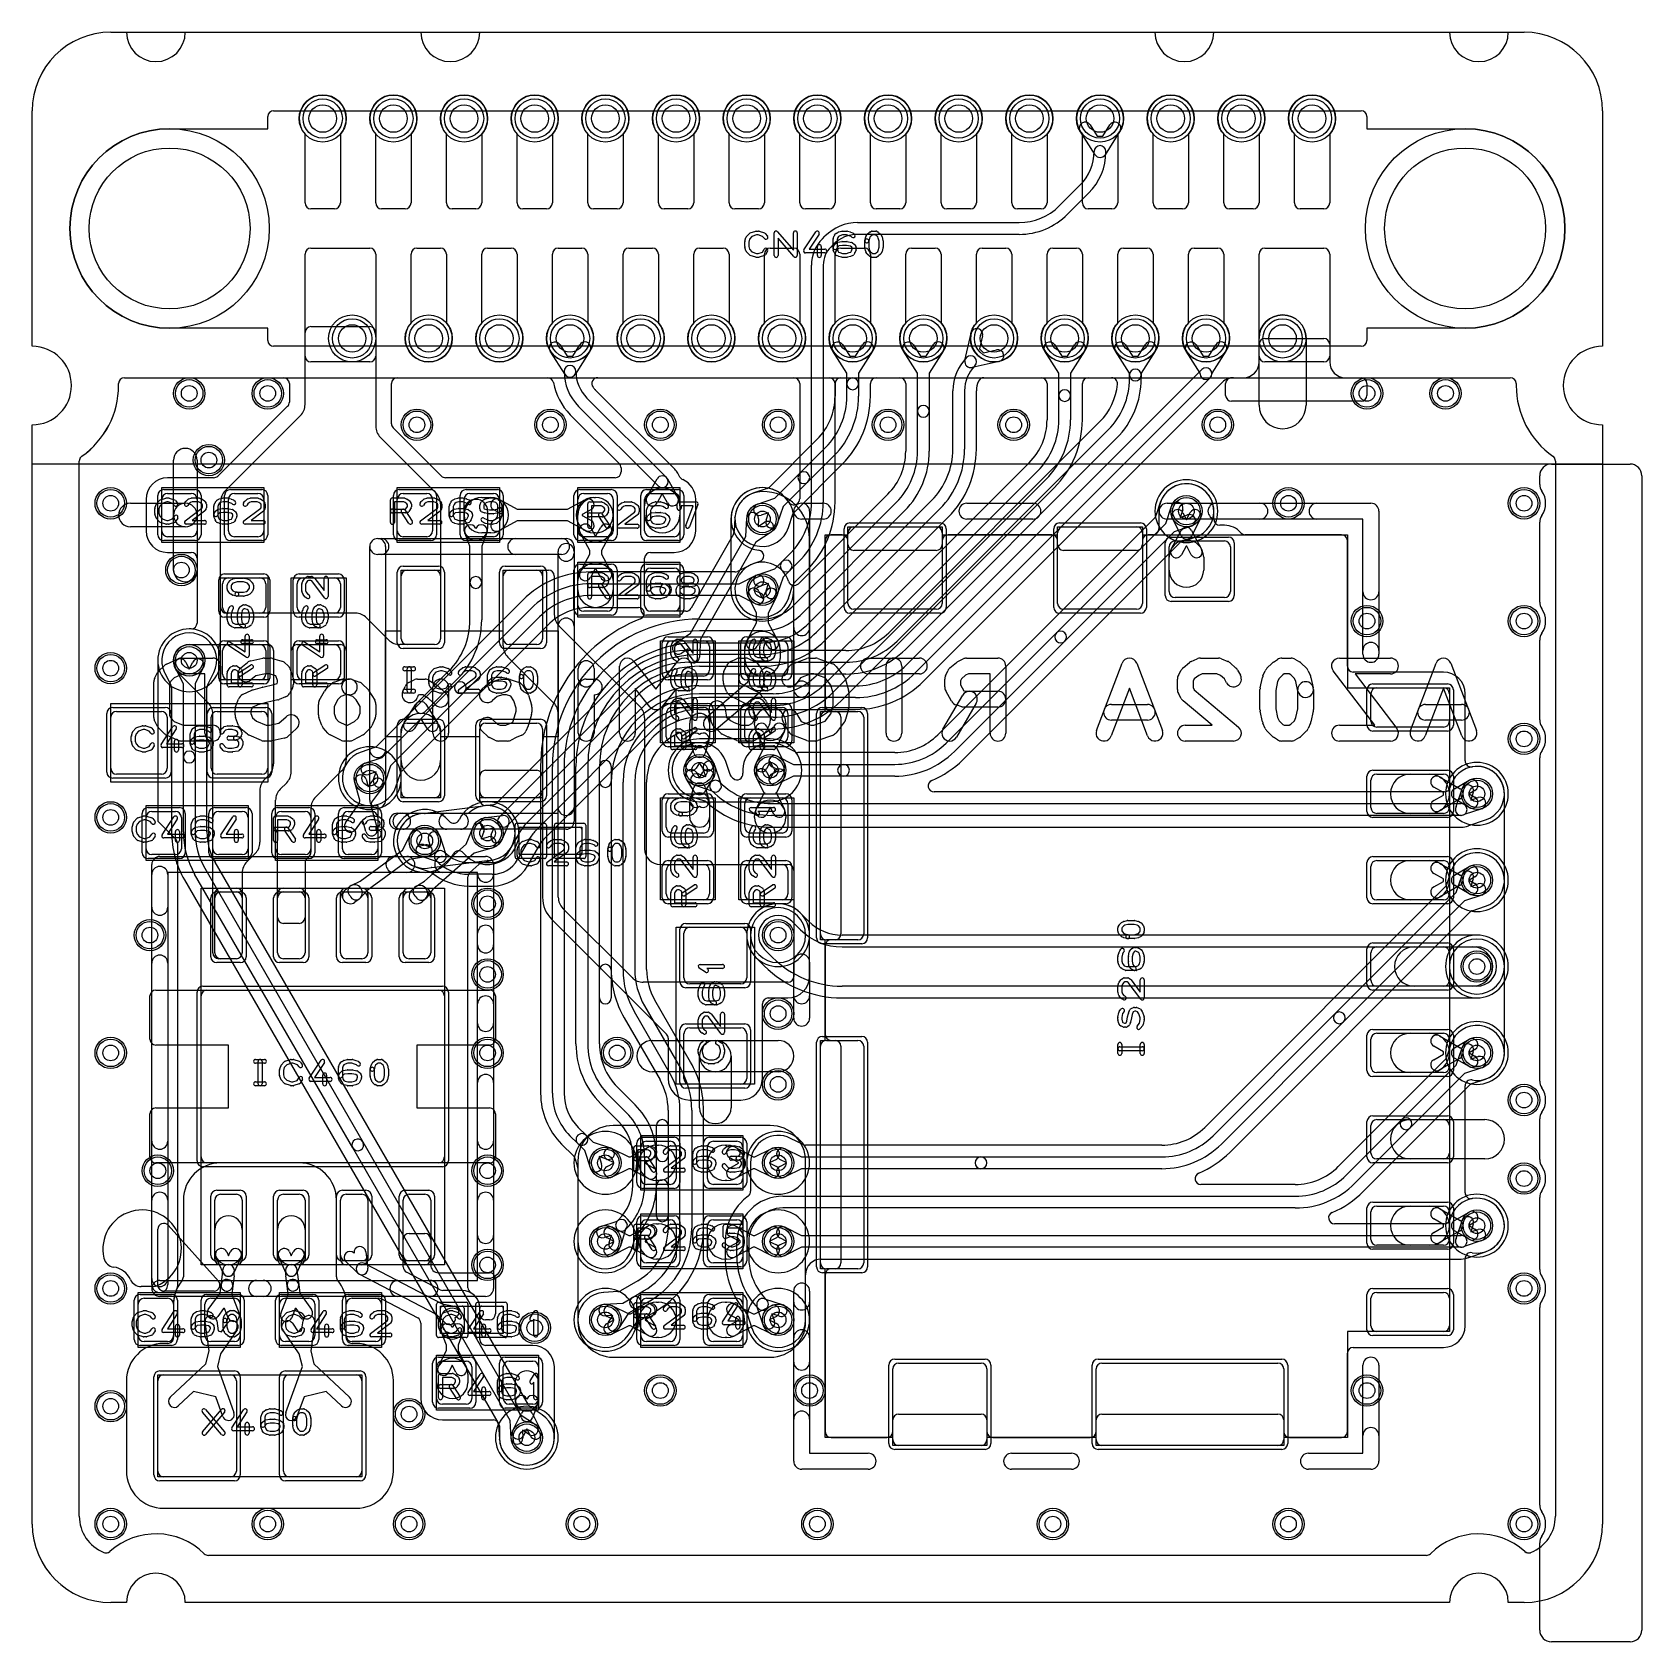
# Model space of a CAD drawing. Extents: x 0 to 20.5, y -0.5 to 20.
import ezdxf

# ---------------------------------------------------------------- set-up
doc = ezdxf.new("R2010")
doc.units = 0
for name, color, linetype in [('Hole', 1, 'CONTINUOUS'), ('L1', 3, 'CONTINUOUS'), ('L2', 3, 'CONTINUOUS'), ('L3', 3, 'CONTINUOUS'), ('L4', 3, 'CONTINUOUS'), ('MetalMask-A', 176, 'CONTINUOUS'), ('Outline', 7, 'CONTINUOUS'), ('PartsArea-A', 111, 'CONTINUOUS'), ('PartsArea-B', 111, 'CONTINUOUS'), ('PartsSilk-A', 221, 'CONTINUOUS'), ('PartsSilk-B', 221, 'CONTINUOUS'), ('Resist-A', 2, 'CONTINUOUS'), ('Resist-B', 2, 'CONTINUOUS'), ('Silk-A', 140, 'CONTINUOUS'), ('Silk-B', 140, 'CONTINUOUS')]:
    doc.layers.add(name, color=color, linetype=linetype)

msp = doc.modelspace()

# ---------------------------------------------------------------- linework, layer by layer
at = {"layer": 'Hole'}
for centre, radius in [((3.7, 18.9), 0.175), ((4.6, 18.9), 0.175), ((5.5, 18.9), 0.175), ((6.4, 18.9), 0.175), ((7.3, 18.9), 0.175), ((8.2, 18.9), 0.175), ((9.1, 18.9), 0.175), ((10, 18.9), 0.175), ((10.9, 18.9), 0.175), ((11.8, 18.9), 0.175), ((12.7, 18.9), 0.175), ((13.6, 18.9), 0.175), ((14.5, 18.9), 0.175), ((15.4, 18.9), 0.175), ((16.3, 18.9), 0.175), ((1.75, 17.5), 1.025), ((18.25, 17.5), 1.025), ((4.075, 16.1), 0.175), ((5.05, 16.1), 0.175), ((5.95, 16.1), 0.175), ((6.85, 16.1), 0.175), ((7.75, 16.1), 0.175), ((8.65, 16.1), 0.175), ((9.55, 16.1), 0.175), ((10.45, 16.1), 0.175), ((11.35, 16.1), 0.175), ((12.25, 16.1), 0.175), ((13.15, 16.1), 0.175), ((14.05, 16.1), 0.175), ((14.95, 16.1), 0.175), ((15.925, 16.1), 0.175), ((2, 15.4), 0.1), ((3, 15.4), 0.1), ((17, 15.4), 0.1), ((18, 15.4), 0.1), ((4.9, 15), 0.1), ((6.6, 15), 0.1), ((8, 15), 0.1), ((9.5, 15), 0.1), ((10.9, 15), 0.1), ((12.5, 15), 0.1), ((15.1, 15), 0.1), ((2.25, 14.55), 0.1), ((1, 14), 0.1), ((14.7, 13.9), 0.1), ((16, 14), 0.1), ((19, 14), 0.1), ((9.3, 13.8), 0.1), ((1.9, 13.15), 0.1), ((9.3, 12.9), 0.1), ((17, 12.5), 0.1), ((19, 12.5), 0.1), ((2, 12), 0.1), ((1, 11.9), 0.1), ((19, 11), 0.1), ((8.5, 10.6), 0.1), ((9.4, 10.6), 0.1), ((4.3, 10.5), 0.1), ((18.4, 10.3), 0.1), ((1, 10), 0.1), ((5.8, 9.8), 0.1), ((5, 9.7), 0.1), ((18.4, 9.2), 0.1), ((5.8, 8.9), 0.1), ((1.5, 8.5), 0.1), ((9.5, 8.5), 0.1), ((18.4, 8.1), 0.1), ((5.8, 8), 0.1), ((9.5, 7.5), 0.1), ((1, 7), 0.1), ((5.8, 7), 0.1), ((7.45, 7), 0.1), ((18.4, 7), 0.1), ((9.5, 6.6), 0.1), ((19, 6.4), 0.1), ((1.6, 5.5), 0.1), ((5.8, 5.5), 0.1), ((7.3, 5.6), 0.1), ((9.5, 5.6), 0.1), ((19, 5.4), 0.1), ((18.4, 4.8), 0.1), ((7.3, 4.6), 0.1), ((9.5, 4.6), 0.1), ((5.8, 4.3), 0.1), ((1, 4), 0.1), ((19, 4), 0.1), ((7.3, 3.6), 0.1), ((9.5, 3.6), 0.1), ((6.4, 3.5), 0.1), ((8, 2.7), 0.1), ((9.9, 2.7), 0.1), ((17, 2.7), 0.1), ((1, 2.5), 0.1), ((4.8, 2.4), 0.1), ((6.3, 2.1), 0.1), ((1, 1), 0.1), ((3, 1), 0.1), ((4.8, 1), 0.1), ((7, 1), 0.1), ((10, 1), 0.1), ((13, 1), 0.1), ((16, 1), 0.1), ((19, 1), 0.1)]:
    msp.add_circle(centre, radius, dxfattribs=at)
at = {"layer": 'L1'}
for p, q in [((3.475, 17.825), (3.475, 18.70157)), ((3.925, 18.70157), (3.925, 17.825)), ((4.375, 17.825), (4.375, 18.70157)), ((4.825, 18.70157), (4.825, 17.825)), ((5.275, 17.825), (5.275, 18.70157)), ((5.725, 18.70157), (5.725, 17.825)), ((6.175, 17.825), (6.175, 18.70157)), ((6.625, 18.70157), (6.625, 17.825)), ((7.075, 17.825), (7.075, 18.70157)), ((7.525, 18.70157), (7.525, 17.825)), ((7.975, 17.825), (7.975, 18.70157)), ((8.425, 18.70157), (8.425, 17.825)), ((8.875, 17.825), (8.875, 18.70157)), ((9.325, 18.70157), (9.325, 17.825)), ((9.775, 17.825), (9.775, 18.70157)), ((10.225, 18.70157), (10.225, 17.825)), ((10.675, 17.825), (10.675, 18.70157)), ((11.125, 18.70157), (11.125, 17.825)), ((11.575, 17.825), (11.575, 18.70157)), ((12.025, 18.70157), (12.025, 17.825)), ((12.475, 17.825), (12.475, 18.70157)), ((12.925, 18.70157), (12.925, 17.825)), ((13.375, 17.825), (13.375, 18.70157)), ((13.825, 18.70157), (13.825, 17.825)), ((14.275, 17.825), (14.275, 18.70157)), ((14.725, 18.70157), (14.725, 17.825)), ((15.175, 17.825), (15.175, 18.70157)), ((15.625, 18.70157), (15.625, 17.825)), ((16.075, 17.825), (16.075, 18.70157)), ((16.525, 18.70157), (16.525, 17.825)), ((3.85, 17.75), (3.55, 17.75)), ((4.75, 17.75), (4.45, 17.75)), ((5.65, 17.75), (5.35, 17.75)), ((6.55, 17.75), (6.25, 17.75)), ((7.45, 17.75), (7.15, 17.75)), ((8.35, 17.75), (8.05, 17.75)), ((9.25, 17.75), (8.95, 17.75)), ((10.15, 17.75), (9.85, 17.75)), ((11.05, 17.75), (10.75, 17.75)), ((11.95, 17.75), (11.65, 17.75)), ((12.85, 17.75), (12.55, 17.75)), ((13.75, 17.75), (13.45, 17.75)), ((14.65, 17.75), (14.35, 17.75)), ((15.55, 17.75), (15.25, 17.75)), ((16.45, 17.75), (16.15, 17.75)), ((3.55, 17.25), (4.3, 17.25)), ((4.9, 17.25), (5.2, 17.25)), ((5.8, 17.25), (6.1, 17.25)), ((6.7, 17.25), (7, 17.25)), ((7.6, 17.25), (7.9, 17.25)), ((8.5, 17.25), (8.8, 17.25)), ((9.4, 17.25), (9.7, 17.25)), ((10.3, 17.25), (10.6, 17.25)), ((11.2, 17.25), (11.5, 17.25)), ((12.1, 17.25), (12.4, 17.25)), ((13, 17.25), (13.3, 17.25)), ((13.9, 17.25), (14.2, 17.25)), ((14.8, 17.25), (15.1, 17.25)), ((15.7, 17.25), (16.45, 17.25)), ((3.475, 15.875), (3.475, 17.175)), ((4.375, 17.175), (4.375, 15.875)), ((4.825, 16.29843), (4.825, 17.175)), ((5.275, 17.175), (5.275, 16.29843)), ((5.725, 16.29843), (5.725, 17.175)), ((6.175, 17.175), (6.175, 16.29843)), ((6.625, 16.29843), (6.625, 17.175)), ((7.075, 17.175), (7.075, 16.29843)), ((7.525, 16.29843), (7.525, 17.175)), ((7.975, 17.175), (7.975, 16.29843)), ((8.425, 16.29843), (8.425, 17.175)), ((8.875, 17.175), (8.875, 16.29843)), ((9.325, 16.29843), (9.325, 17.175)), ((9.775, 17.175), (9.775, 16.29843)), ((10.225, 16.29843), (10.225, 17.175)), ((10.675, 17.175), (10.675, 16.29843)), ((11.125, 16.29843), (11.125, 17.175)), ((11.575, 17.175), (11.575, 16.29843)), ((12.025, 16.29843), (12.025, 17.175)), ((12.475, 17.175), (12.475, 16.29843)), ((12.925, 16.29843), (12.925, 17.175)), ((13.375, 17.175), (13.375, 16.29843)), ((13.825, 16.29843), (13.825, 17.175)), ((14.275, 17.175), (14.275, 16.29843)), ((14.725, 16.29843), (14.725, 17.175)), ((15.175, 17.175), (15.175, 16.29843)), ((15.625, 15.875), (15.625, 17.175)), ((16.525, 17.175), (16.525, 15.875)), ((3.54997, 16.25), (4.30003, 16.25)), ((3.475, 15.25784), (3.475, 16.17503)), ((4.375, 16.17503), (4.375, 14.98284)), ((6.72335, 16.01964), (6.81495, 15.87526)), ((6.88505, 15.87526), (6.97665, 16.01964)), ((15.625, 15.8), (15.625, 16.02503)), ((15.69997, 16.1), (16.45003, 16.1)), ((16.525, 16.02503), (16.525, 15.8)), ((4.3, 15.8), (3.55, 15.8)), ((6.78667, 15.63983), (6.59669, 15.93928)), ((6.81495, 15.87526), (6.88505, 15.87526)), ((7.10331, 15.93928), (6.91333, 15.63983)), ((16.45, 15.8), (15.7, 15.8)), ((1.17497, 15.59996), (3.19999, 15.59996)), ((4.65001, 15.59996), (6.56416, 15.59996)), ((7.20246, 15.59996), (18.82503, 15.59996)), ((15.27497, 15.6), (15.425, 15.6)), ((16.725, 15.6), (16.92503, 15.6)), ((1.1, 15.5), (1.1, 15.52499)), ((3.27496, 15.52499), (3.27496, 15.28891)), ((4.57504, 15.01391), (4.57504, 15.52499)), ((8.18413, 14.43413), (7.17177, 15.44649)), ((15.2, 15.37497), (15.2, 15.52503)), ((17, 15.52503), (17, 15.37497)), ((18.9, 15.52499), (18.9, 15.5)), ((3.253, 15.2359), (2.3641, 14.347)), ((7.97197, 14.22197), (6.9596, 15.23432)), ((7.06567, 15.34039), (8.07803, 14.32803)), ((16.92503, 15.3), (15.27497, 15.3)), ((2.45858, 14.15858), (3.41642, 15.11642)), ((6.85351, 15.12823), (7.47804, 14.5037)), ((4.43358, 14.84142), (5.14142, 14.13358)), ((5.2109, 14.347), (4.597, 14.9609)), ((0.6, 1.1), (0.6, 14.53823)), ((1.8, 13.85), (1.8, 14.55)), ((2.1, 14.55), (2.1, 13.85)), ((7.5, 14.45069), (7.5, 14.40001)), ((8.24956, 14.33454), (8.22138, 14.3849)), ((19.4, 14.53823), (19.4, 1.1)), ((2.31109, 14.32504), (1.725, 14.32504)), ((7.42503, 14.32504), (5.26391, 14.32504)), ((7.82866, 14.07775), (7.95955, 14.31163)), ((8.09045, 14.31163), (8.22134, 14.07775)), ((9.30004, 14.15004), (9.3, 14.15004)), ((1.25, 14), (1.95001, 14)), ((1.44996, 14.05), (1.44996, 13.65)), ((1.65, 13.65), (1.65, 14.05)), ((1.725, 14.125), (2.025, 14.125)), ((2.1, 14.05), (2.1, 13.65)), ((2.4, 12.67497), (2.4, 14.01716)), ((2.5, 13.65), (2.5, 14.05)), ((2.575, 14.125), (2.875, 14.125)), ((2.95, 14.05), (2.95, 13.65)), ((4.65, 13.65), (4.65, 14.05)), ((4.725, 14.125), (5.025, 14.125)), ((5.1, 14.05), (5.1, 13.65)), ((5.2, 13.99216), (5.2, 12.27497)), ((5.5, 13.65), (5.5, 14.05)), ((5.575, 14.125), (5.875, 14.125)), ((5.725, 14.075), (5.84286, 14.075)), ((5.95, 14.05), (5.95, 13.65)), ((5.95, 14.04785), (6.17686, 13.925)), ((6.8185, 13.925), (7.04536, 14.04785)), ((6.95, 13.65), (6.95, 14.05)), ((7.025, 14.125), (7.325, 14.125)), ((7.1525, 14.075), (7.175, 14.075)), ((7.4, 14.05), (7.4, 13.65)), ((7.8, 13.65), (7.8, 14.05)), ((7.8, 13.85), (7.8, 13.96786)), ((7.875, 14.125), (8.175, 14.125)), ((8.02118, 14.1146), (7.95956, 14.00449)), ((8.02882, 14.1146), (8.02118, 14.1146)), ((8.09044, 14.00449), (8.02882, 14.1146)), ((8.25, 14.05), (8.25, 13.65)), ((8.25, 13.96786), (8.25, 13.85)), ((8.45004, 13.65), (8.45004, 14.05)), ((1.80001, 13.15), (1.80001, 13.85)), ((2.10001, 13.85), (2.10001, 13.15)), ((5.5, 13.67857), (5.5, 13.9)), ((5.8, 13.9), (5.8, 13.67857)), ((5.99011, 13.85555), (5.87858, 13.91595)), ((5.87858, 13.78405), (5.99011, 13.84445)), ((6.17686, 13.775), (5.95, 13.65215)), ((5.99011, 13.84445), (5.99011, 13.85555)), ((6.17686, 13.925), (6.8185, 13.925)), ((6.8185, 13.775), (6.17686, 13.775)), ((7.04536, 13.65215), (6.8185, 13.775)), ((6.95, 13.73214), (6.95, 13.85)), ((7.11678, 13.91595), (7.00525, 13.85555)), ((7.00525, 13.85555), (7.00525, 13.84445)), ((7.00525, 13.84445), (7.11678, 13.78405)), ((7.4, 13.85), (7.4, 13.73214)), ((8.95037, 13.81701), (8.94039, 13.64015)), ((9.08721, 13.57878), (9.10032, 13.81125)), ((9.25008, 13.80281), (9.24444, 13.70277)), ((9.24444, 13.70277), (9.32776, 13.75842)), ((14.34996, 13.9), (14.34996, 13.67501)), ((14.63289, 13.58653), (14.52104, 13.81071)), ((14.65526, 13.87767), (14.7, 13.788)), ((14.7, 13.788), (14.74474, 13.87767)), ((14.87896, 13.81071), (14.76711, 13.58653)), ((15.05004, 13.79501), (15.05004, 13.9)), ((1.95001, 13.7), (1.25, 13.7)), ((2.025, 13.575), (1.725, 13.575)), ((2.875, 13.575), (2.575, 13.575)), ((5.025, 13.575), (4.725, 13.575)), ((5.575, 13.45473), (5.5099, 13.62499)), ((5.875, 13.575), (5.575, 13.575)), ((5.84286, 13.625), (5.725, 13.625)), ((5.7901, 13.62499), (5.725, 13.45473)), ((7.1, 13.39814), (6.97715, 13.625)), ((7.325, 13.575), (7.025, 13.575)), ((7.10905, 13.69642), (7.16945, 13.58489)), ((7.175, 13.625), (7.1525, 13.625)), ((7.16945, 13.58489), (7.18055, 13.58489)), ((7.18055, 13.58489), (7.24095, 13.69642)), ((7.37285, 13.625), (7.25, 13.39814)), ((8.175, 13.575), (7.875, 13.575)), ((8.38257, 12.34567), (9.08721, 13.57878)), ((8.93063, 13.60717), (8.39138, 12.6635)), ((9.41108, 13.63368), (9.21743, 13.50434)), ((9.90004, 7.97497), (9.90004, 13.55004)), ((10.315, 13.60004), (10.175, 13.60004)), ((10.39, 12.725), (10.39, 13.625)), ((10.465, 13.7), (11.515, 13.7)), ((11.59, 13.625), (11.59, 12.725)), ((12.985, 13.60004), (11.665, 13.60004)), ((13.06, 12.725), (13.06, 13.625)), ((13.135, 13.7), (14.065, 13.7)), ((14.14, 13.625), (14.14, 12.725)), ((14.27499, 13.60004), (14.215, 13.60004)), ((14.50591, 13.41559), (14.63383, 13.65532)), ((14.76617, 13.65532), (14.89409, 13.41559)), ((15.185, 13.72004), (15.12501, 13.72004)), ((16.675, 13.60004), (15.44882, 13.60004)), ((1.725, 13.37496), (2.02503, 13.37496)), ((5.575, 12.99139), (5.575, 13.45473)), ((5.725, 13.45473), (5.725, 12.99139)), ((6.97715, 13.125), (7.1, 13.35186)), ((7.1, 13.35186), (7.1, 13.39814)), ((7.25, 13.39814), (7.25, 13.35186)), ((7.25, 13.35186), (7.37285, 13.125)), ((7.87497, 13.37496), (8.175, 13.37496)), ((9.21743, 13.50434), (8.5128, 12.27124)), ((10.09996, 13.525), (10.09996, 11.425)), ((10.39004, 13.47497), (10.39004, 13.525)), ((11.51499, 13.4), (10.46501, 13.4)), ((11.58996, 13.525), (11.58996, 13.47497)), ((13.06004, 13.47497), (13.06004, 13.525)), ((14.06499, 13.4), (13.13501, 13.4)), ((14.13996, 13.525), (14.13996, 13.47497)), ((14.48, 12.875), (14.48, 13.445)), ((14.555, 13.52), (15.185, 13.52)), ((14.69641, 13.45397), (14.63825, 13.34497)), ((14.70359, 13.45397), (14.69641, 13.45397)), ((14.76175, 13.34497), (14.70359, 13.45397)), ((15.26, 13.445), (15.26, 12.875)), ((16.75004, 11.92501), (16.75004, 13.525)), ((2.1, 13.29999), (2.1, 12.47501)), ((4.775, 13.15), (5.125, 13.15)), ((6.07497, 13.15), (6.57499, 13.15)), ((6.075, 13.15), (6.425, 13.15)), ((7.025, 13.175), (7.325, 13.175)), ((7.16945, 13.16511), (7.10905, 13.05358)), ((7.18055, 13.16511), (7.16945, 13.16511)), ((7.24095, 13.05358), (7.18055, 13.16511)), ((7.8, 12.69997), (7.8, 13.29999)), ((7.875, 13.175), (8.175, 13.175)), ((14.48, 13.15), (14.48, 13.31201)), ((14.92, 13.31201), (14.92, 13.15)), ((2.425, 12.675), (2.425, 12.975)), ((2.5, 13.05), (2.9, 13.05)), ((2.975, 12.975), (2.975, 12.675)), ((3.375, 12.675), (3.375, 12.975)), ((3.45, 13.05), (3.85, 13.05)), ((3.925, 12.975), (3.925, 12.675)), ((4.7, 12.275), (4.7, 13.075)), ((5.2, 13.075), (5.2, 12.275)), ((5.575, 12.51421), (5.575, 12.99139)), ((5.725, 12.99139), (5.725, 12.51421)), ((6, 12.18284), (6, 13.07503)), ((6, 12.275), (6, 13.075)), ((6.5, 13.075), (6.5, 12.275)), ((6.64996, 13.07503), (6.64996, 12.58284)), ((6.95, 12.7), (6.95, 13.1)), ((6.95, 12.9), (6.95, 13.01786)), ((7.4, 13.1), (7.4, 12.7)), ((7.4, 13.01786), (7.4, 12.9)), ((7.8, 12.7), (7.8, 13.1)), ((8.25, 13.1), (8.25, 12.7)), ((9.225, 12.60234), (9.12104, 12.81071)), ((9.25526, 12.87767), (9.3, 12.788)), ((9.3, 12.788), (9.34474, 12.87767)), ((9.47896, 12.81071), (9.375, 12.60234)), ((15.185, 12.8), (14.555, 12.8)), ((4.11716, 12.6), (2.47497, 12.6)), ((2.9, 12.6), (2.5, 12.6)), ((3.85, 12.6), (3.45, 12.6)), ((4.54142, 12.25858), (4.25858, 12.54142)), ((7.325, 12.625), (7.025, 12.625)), ((8.32588, 12.625), (7.87497, 12.625)), ((8.175, 12.625), (7.875, 12.625)), ((9.225, 12.47686), (9.225, 12.60234)), ((9.375, 12.60234), (9.375, 12.47686)), ((11.515, 12.65), (10.465, 12.65)), ((14.065, 12.65), (13.135, 12.65)), ((2.02503, 12.40004), (2, 12.40004)), ((6.70854, 12.44142), (7.74142, 11.40854)), ((8.18891, 12.21632), (8.38257, 12.34567)), ((9.10215, 12.25), (9.225, 12.47686)), ((9.375, 12.47686), (9.49785, 12.25)), ((2, 12.2), (3.00003, 12.2)), ((2.425, 11.825), (2.425, 12.125)), ((2.5, 12.2), (2.9, 12.2)), ((2.975, 12.125), (2.975, 11.825)), ((3.075, 12.12503), (3.075, 10.68284)), ((3.3, 10.58284), (3.3, 12.12503)), ((3.37497, 12.2), (3.92503, 12.2)), ((3.375, 11.825), (3.375, 12.125)), ((3.45, 12.2), (3.85, 12.2)), ((3.925, 12.125), (3.925, 11.825)), ((4, 12.12503), (4, 10.73284)), ((5.12503, 12.2), (4.68284, 12.2)), ((5.125, 12.2), (4.775, 12.2)), ((6.425, 12.2), (6.075, 12.2)), ((8.075, 11.875), (8.075, 12.175)), ((8.15, 12.25), (8.55, 12.25)), ((8.35557, 12.14724), (8.27223, 12.09158)), ((8.34992, 12.04719), (8.35557, 12.14724)), ((8.5128, 12.27124), (8.49968, 12.03873)), ((8.625, 12.175), (8.625, 11.875)), ((9.075, 11.875), (9.075, 12.175)), ((9.075, 12.025), (9.075, 12.14286)), ((9.15, 12.25), (9.55, 12.25)), ((9.29445, 12.29011), (9.23405, 12.17858)), ((9.30555, 12.29011), (9.29445, 12.29011)), ((9.36595, 12.17858), (9.30555, 12.29011)), ((9.525, 12.14286), (9.525, 12.025)), ((9.625, 12.175), (9.625, 11.875)), ((1.59996, 12), (1.59996, 9.95)), ((1.8, 11.98284), (1.8, 12)), ((6.64142, 11.45858), (6.05858, 12.04142)), ((2.24142, 11.45858), (1.85858, 11.84142)), ((2.9, 11.75), (2.5, 11.75)), ((3.85, 11.75), (3.45, 11.75)), ((4.89697, 11.45303), (5.30407, 11.86015)), ((5.41014, 11.75408), (5.00303, 11.34697)), ((8.55, 11.8), (8.15, 11.8)), ((9.55, 11.8), (9.15, 11.8)), ((17.975, 11.85004), (16.82501, 11.85004)), ((17.05, 11.225), (17.05, 11.575)), ((17.125, 11.65), (17.975, 11.65)), ((18.05, 11.575), (18.05, 11.225)), ((18.25004, 10.71834), (18.25004, 11.575)), ((1, 10.625), (1, 11.275)), ((1.075, 11.35), (1.645, 11.35)), ((1.72, 11.275), (1.72, 10.625)), ((2.28, 10.625), (2.28, 11.275)), ((2.3, 8.27497), (2.3, 11.31716)), ((2.355, 11.35), (2.925, 11.35)), ((3, 11.275), (3, 10.625)), ((4.73934, 11.20961), (4.8868, 11.44038)), ((5.0132, 11.44038), (5.16066, 11.20961)), ((6.7, 8.98284), (6.7, 11.31716)), ((8.075, 11.025), (8.075, 11.325)), ((8.15, 11.4), (8.55, 11.4)), ((8.625, 11.325), (8.625, 11.025)), ((9.075, 11.025), (9.075, 11.325)), ((9.15, 11.4), (9.55, 11.4)), ((9.625, 11.325), (9.625, 11.025)), ((10.04, 8.515), (10.04, 11.275)), ((10.115, 11.35), (10.515, 11.35)), ((10.175, 11.34996), (10.22503, 11.34996)), ((10.59, 11.275), (10.59, 8.515)), ((4.7, 10.325), (4.7, 11.125)), ((4.7, 10.725), (4.7, 11.075)), ((4.775, 11.2), (5.125, 11.2)), ((4.94119, 11.24692), (4.86574, 11.12885)), ((4.95881, 11.24692), (4.94119, 11.24692)), ((5.03426, 11.12885), (4.95881, 11.24692)), ((5.2, 11.125), (5.2, 10.325)), ((5.2, 11.075), (5.2, 10.725)), ((5.7, 10.325), (5.7, 11.125)), ((5.775, 11.2), (6.425, 11.2)), ((6.5, 11.125), (6.5, 10.325)), ((7.8, 11.26712), (7.8, 9.6)), ((8.375, 11.0125), (8.375, 11.2)), ((8.625, 11.2), (8.625, 11.0125)), ((9.2, 11.18), (9.2, 11.2)), ((9.325, 10.88233), (9.22104, 11.09071)), ((9.35526, 11.15767), (9.4, 11.06799)), ((9.4, 11.06799), (9.44474, 11.15767)), ((9.57896, 11.09071), (9.475, 10.88233)), ((9.6, 11.2), (9.6, 11.18)), ((10.3, 11.27499), (10.3, 8.51501)), ((17.975, 11.15), (17.125, 11.15)), ((8.55, 10.95), (8.15, 10.95)), ((8.32995, 10.70526), (8.43623, 10.87697)), ((8.42813, 10.81607), (8.38022, 10.97678)), ((8.56377, 10.87697), (8.67005, 10.70526)), ((8.61978, 10.97678), (8.57187, 10.81607)), ((9.55, 10.95), (9.15, 10.95)), ((9.22104, 10.68929), (9.325, 10.89766)), ((9.325, 10.89766), (9.325, 10.88233)), ((9.475, 10.88233), (9.475, 10.89766)), ((9.475, 10.89766), (9.57896, 10.68929)), ((8.5, 10.695), (8.45749, 10.62632)), ((8.54251, 10.62632), (8.5, 10.695)), ((9.4, 10.712), (9.35526, 10.62233)), ((9.44474, 10.62233), (9.4, 10.712)), ((1.645, 10.55), (1.075, 10.55)), ((2.925, 10.55), (2.355, 10.55)), ((3.01642, 10.54142), (2.95858, 10.48358)), ((3.94142, 10.59142), (3.60858, 10.25858)), ((4.25203, 10.48588), (4.28031, 10.38975)), ((4.28031, 10.38975), (4.34011, 10.47015)), ((5.7, 10.22503), (5.7, 10.52503)), ((5.77497, 10.6), (6.42499, 10.6)), ((6.49996, 10.52503), (6.49996, 8.98284)), ((8.43623, 10.32303), (8.32995, 10.49474)), ((8.45749, 10.57368), (8.5, 10.505)), ((8.5, 10.505), (8.54251, 10.57368)), ((8.67005, 10.49474), (8.56377, 10.32303)), ((9.325, 10.30234), (9.22104, 10.51071)), ((9.35526, 10.57767), (9.4, 10.488)), ((9.4, 10.488), (9.44474, 10.57767)), ((9.57896, 10.51071), (9.475, 10.30234)), ((17.05, 10.125), (17.05, 10.475)), ((17.125, 10.55), (17.975, 10.55)), ((17.55, 10.55), (17.8, 10.55)), ((17.92501, 10.5165), (18.1875, 10.36495)), ((18.05, 10.475), (18.05, 10.125)), ((18.1125, 10.36495), (18.29999, 10.4732)), ((2.9, 10.34216), (2.9, 9.68284)), ((3.15858, 10.35858), (3.24142, 10.44142)), ((4.17385, 10.22015), (4.10813, 10.44356)), ((4.46047, 10.38063), (4.32151, 10.19379)), ((5.125, 10.25), (4.775, 10.25)), ((6.425, 10.25), (5.775, 10.25)), ((8.15, 10.25), (8.55, 10.25)), ((8.38022, 10.22322), (8.42813, 10.38393)), ((8.57187, 10.38393), (8.61978, 10.22322)), ((9.15, 10.25), (9.55, 10.25)), ((9.22104, 10.10929), (9.325, 10.31767)), ((9.325, 10.31767), (9.325, 10.30234)), ((9.475, 10.31767), (9.57896, 10.10929)), ((9.475, 10.30234), (9.475, 10.31767)), ((17.97343, 10.31534), (17.85001, 10.3866)), ((17.85001, 10.2134), (17.97343, 10.28466)), ((17.97343, 10.28466), (17.97343, 10.31534)), ((18.37499, 10.3433), (18.29999, 10.3)), ((18.29999, 10.3), (18.37499, 10.2567)), ((18.75004, 7), (18.75004, 10.3)), ((1.525, 10.075), (1.825, 10.075)), ((2.375, 10.075), (2.675, 10.075)), ((3.1, 9.85589), (3.1, 10.21716)), ((3.175, 10.075), (3.475, 10.075)), ((3.55, 10.11716), (3.55, 9.55605)), ((3.99087, 9.92931), (4.16658, 10.17951)), ((4.025, 10.075), (4.325, 10.075)), ((4.16658, 10.17951), (4.17385, 10.22015)), ((4.32151, 10.19379), (4.31424, 10.15316)), ((4.31424, 10.15316), (4.3925, 9.8576)), ((5.80001, 10.15006), (5.77497, 10.15006)), ((8.075, 9.875), (8.075, 10.175)), ((8.375, 10), (8.375, 10.1875)), ((8.625, 10.1875), (8.625, 10)), ((8.625, 10.175), (8.625, 9.875)), ((9.075, 9.875), (9.075, 10.175)), ((9.4, 10.13201), (9.35526, 10.04233)), ((9.44474, 10.04233), (9.4, 10.13201)), ((9.625, 10.175), (9.625, 9.875)), ((17.975, 10.05), (17.125, 10.05)), ((17.8, 10.05), (17.55, 10.05)), ((18.1875, 10.23505), (17.92501, 10.0835)), ((18.29999, 10.1268), (18.1125, 10.23505)), ((1.45, 9.6), (1.45, 10)), ((1.59996, 9.95), (1.828, 9.72196)), ((1.9, 10), (1.9, 9.6)), ((2.3, 9.6), (2.3, 10)), ((2.75, 10), (2.75, 9.6)), ((3.1, 9.6), (3.1, 10)), ((3.55, 10), (3.55, 9.6)), ((3.95, 9.6), (3.95, 10)), ((4.188, 9.949), (4.11363, 9.84311)), ((4.21438, 9.94429), (4.188, 9.949)), ((4.2475, 9.8192), (4.21438, 9.94429)), ((4.4, 10), (4.4, 9.6)), ((5.52771, 9.65832), (5.61437, 9.87443)), ((6.2, 9.55), (6.2, 9.85)), ((6.225, 9.875), (6.475, 9.875)), ((6.5, 9.85), (6.5, 9.55)), ((6.7, 9.55), (6.7, 9.85)), ((6.725, 9.875), (6.975, 9.875)), ((7, 9.85), (7, 9.55)), ((9.2, 10), (9.2, 10.02)), ((9.6, 10.02), (9.6, 10)), ((1.84996, 9.66895), (1.84996, 4.02619)), ((3.125, 8.72497), (3.125, 9.8)), ((4.71587, 9.5838), (4.82195, 9.79111)), ((4.95549, 9.72277), (4.90984, 9.63356)), ((4.90984, 9.63356), (5.00857, 9.65074)), ((4.99757, 9.18709), (5.52771, 9.65832)), ((5.75359, 9.81861), (5.71629, 9.72559)), ((5.71629, 9.72559), (5.81304, 9.75173)), ((8.55, 9.8), (8.15, 9.8)), ((9.55, 9.8), (9.15, 9.8)), ((1.825, 9.525), (1.525, 9.525)), ((2.675, 9.525), (2.375, 9.525)), ((2.84142, 9.54142), (2.73358, 9.43358)), ((3.475, 9.525), (3.175, 9.525)), ((3.52804, 9.50304), (3.475, 9.45)), ((3.475, 9.45), (3.475, 8.72497)), ((4.325, 9.525), (4.025, 9.525)), ((4.17884, 9.1881), (4.71587, 9.5838)), ((4.80486, 9.46305), (4.26783, 9.06735)), ((5.03427, 9.50296), (4.80486, 9.46305)), ((5.62736, 9.54619), (5.09727, 9.07501)), ((5.85216, 9.60693), (5.62736, 9.54619)), ((5.71858, 9.41542), (5.88925, 9.46153)), ((6.475, 9.525), (6.225, 9.525)), ((6.975, 9.525), (6.725, 9.525)), ((17.125, 9.45), (17.975, 9.45)), ((17.55, 9.45), (17.8, 9.45)), ((2.675, 9.29216), (2.675, 8.27497)), ((5.55004, 4.00981), (5.55004, 9.24304)), ((5.5752, 9.29907), (5.68708, 9.39852)), ((8, 9.4), (9.62503, 9.4)), ((8.075, 9.025), (8.075, 9.325)), ((8.15, 9.4), (8.55, 9.4)), ((8.625, 9.325), (8.625, 9.025)), ((9.075, 9.025), (9.075, 9.325)), ((9.15, 9.4), (9.55, 9.4)), ((9.625, 9.325), (9.625, 9.025)), ((9.7, 9.32503), (9.7, 7.97497)), ((17.05, 9.025), (17.05, 9.375)), ((17.97343, 9.21534), (17.85001, 9.2866)), ((17.92501, 9.4165), (18.1875, 9.26495)), ((18.05, 9.375), (18.05, 9.025)), ((18.1125, 9.26495), (18.29999, 9.3732)), ((18.37499, 9.2433), (18.29999, 9.2)), ((2.325, 8.275), (2.325, 9.025)), ((2.4, 9.1), (2.6, 9.1)), ((2.675, 9.025), (2.675, 8.275)), ((3.125, 8.275), (3.125, 9.025)), ((3.2, 9.1), (3.4, 9.1)), ((3.475, 9.025), (3.475, 8.275)), ((3.925, 8.275), (3.925, 9.025)), ((3.99067, 9.0805), (4.04587, 9.12118)), ((4, 9.1), (4.2, 9.1)), ((4.06121, 9.13048), (4.17884, 9.1881)), ((4.26783, 9.06735), (4.17795, 8.97207)), ((4.275, 9.025), (4.275, 8.275)), ((4.725, 8.275), (4.725, 9.025)), ((4.8, 9.1), (5, 9.1)), ((4.83356, 9.07474), (4.87131, 9.1083)), ((4.88573, 9.11896), (4.99757, 9.18709)), ((5.09727, 9.07501), (5.01647, 8.97188)), ((5.075, 9.025), (5.075, 8.275)), ((17.85001, 9.1134), (17.97343, 9.18466)), ((18.1875, 9.13505), (17.92501, 8.9835)), ((17.97343, 9.18466), (17.97343, 9.21534)), ((18.29999, 9.0268), (18.1125, 9.13505)), ((18.29999, 9.2), (18.37499, 9.1567)), ((4.16453, 8.96018), (4.10933, 8.9195)), ((5.00419, 8.95882), (4.96644, 8.92526)), ((7.64142, 7.95858), (6.75858, 8.84142)), ((8.55, 8.95), (8.15, 8.95)), ((9.55, 8.95), (9.15, 8.95)), ((17.975, 8.95), (17.125, 8.95)), ((17.8, 8.95), (17.55, 8.95)), ((3.40003, 8.65), (3.19997, 8.65)), ((6.61713, 8.69997), (8.078, 7.2391)), ((8.3, 7.955), (8.3, 8.525)), ((8.375, 8.6), (9.025, 8.6)), ((9.1, 8.525), (9.1, 7.955)), ((10.515, 8.44), (10.115, 8.44)), ((10.22503, 8.44004), (10.175, 8.44004)), ((2.60003, 8.2), (2.37497, 8.2)), ((2.6, 8.2), (2.4, 8.2)), ((3.4, 8.2), (3.2, 8.2)), ((4.2, 8.2), (4, 8.2)), ((5, 8.2), (4.8, 8.2)), ((10.09996, 8.365), (10.09996, 7.235)), ((17.05, 7.925), (17.05, 8.275)), ((17.125, 8.35), (17.975, 8.35)), ((17.6, 8.35), (18.35, 8.35)), ((18.05, 8.275), (18.05, 7.925)), ((1.57497, 7.8), (5.82503, 7.8)), ((2.225, 7.8), (5.175, 7.8)), ((9.62503, 7.9), (7.78284, 7.9)), ((9.025, 7.88), (8.375, 7.88)), ((17.975, 7.85), (17.125, 7.85)), ((18.35, 7.85), (17.6, 7.85)), ((1.5, 7.17497), (1.5, 7.72503)), ((2.15, 5.675), (2.15, 7.725)), ((5.25, 7.725), (5.25, 5.675)), ((5.9, 7.72503), (5.9, 7.17497)), ((9.30004, 6.675), (9.30004, 7.62499)), ((9.37501, 7.69996), (9.62503, 7.69996)), ((8.09996, 7.18609), (8.09996, 6.675)), ((8.3, 6.675), (8.3, 7.245)), ((8.375, 7.32), (9.025, 7.32)), ((9.1, 7.245), (9.1, 6.675)), ((17.05, 6.825), (17.05, 7.175)), ((17.125, 7.25), (17.975, 7.25)), ((17.55, 7.25), (17.8, 7.25)), ((17.92501, 7.2165), (18.1875, 7.06495)), ((18.05, 7.175), (18.05, 6.825)), ((2.5, 7.1), (1.57497, 7.1)), ((2.5, 6.3), (2.5, 7.1)), ((5.82503, 7.1), (4.9, 7.1)), ((4.9, 7.1), (4.9, 6.3)), ((7.9, 7.16), (8.7, 7.16)), ((8.7, 7.16), (9.5, 7.16)), ((10.04, 4.325), (10.04, 7.085)), ((10.115, 7.16), (10.515, 7.16)), ((10.175, 7.15996), (10.22503, 7.15996)), ((10.3, 7.08499), (10.3, 4.32501)), ((10.59, 7.085), (10.59, 4.325)), ((17.97343, 7.01534), (17.85001, 7.0866)), ((17.85001, 6.9134), (17.97343, 6.98466)), ((17.97343, 6.98466), (17.97343, 7.01534)), ((18.1125, 7.06495), (18.29999, 7.1732)), ((18.37499, 7.0433), (18.29999, 7)), ((18.29999, 7), (18.37499, 6.9567)), ((8.5, 6.3), (8.5, 6.96)), ((8.9, 6.96), (8.9, 6.3)), ((18.1875, 6.93505), (17.92501, 6.7835)), ((18.29999, 6.8268), (18.1125, 6.93505)), ((8.7, 6.76), (7.9, 6.76)), ((9.025, 6.6), (8.375, 6.6)), ((9.5, 6.76), (8.7, 6.76)), ((17.975, 6.75), (17.125, 6.75)), ((17.8, 6.75), (17.55, 6.75)), ((18.25004, 5.21834), (18.25004, 6.58166)), ((8.375, 6.39996), (9.025, 6.39996)), ((1.5, 5.67497), (1.5, 6.22503)), ((1.57497, 6.3), (2.5, 6.3)), ((4.9, 6.3), (5.82503, 6.3)), ((5.9, 6.22503), (5.9, 5.67497)), ((17.125, 6.15), (17.975, 6.15)), ((17.55, 6.15), (18.5, 6.15)), ((9.40004, 6.07504), (7.39996, 6.07504)), ((17.05, 5.725), (17.05, 6.075)), ((18.05, 6.075), (18.05, 5.725)), ((7.38929, 5.77896), (7.59766, 5.675)), ((7.6185, 5.675), (7.84536, 5.79785)), ((7.75, 5.4), (7.75, 5.8)), ((7.825, 5.875), (8.125, 5.875)), ((7.9525, 5.825), (7.975, 5.825)), ((8.2, 5.8), (8.2, 5.4)), ((8.6, 5.4), (8.6, 5.8)), ((8.675, 5.875), (8.975, 5.875)), ((8.825, 5.825), (8.8475, 5.825)), ((8.95464, 5.79785), (9.1815, 5.675)), ((9.05, 5.8), (9.05, 5.4)), ((9.20234, 5.675), (9.41071, 5.77896)), ((5.82503, 5.6), (1.57497, 5.6)), ((5.175, 5.6), (2.225, 5.6)), ((6.94996, 5.62504), (6.94996, 3.57496)), ((7.412, 5.6), (7.32233, 5.64474)), ((7.32233, 5.55526), (7.412, 5.6)), ((7.59766, 5.675), (7.6185, 5.675)), ((7.91678, 5.66595), (7.80525, 5.60555)), ((7.80525, 5.60555), (7.80525, 5.59445)), ((7.80525, 5.59445), (7.91678, 5.53405)), ((8.99475, 5.60555), (8.88322, 5.66595)), ((8.88322, 5.53405), (8.99475, 5.59445)), ((8.99475, 5.59445), (8.99475, 5.60555)), ((9.1815, 5.675), (9.20234, 5.675)), ((9.47767, 5.64474), (9.388, 5.6)), ((9.388, 5.6), (9.47767, 5.55526)), ((9.85004, 3.57496), (9.85004, 5.62504)), ((17.975, 5.65), (17.125, 5.65)), ((18.5, 5.65), (17.55, 5.65)), ((7.59766, 5.525), (7.38929, 5.42104)), ((7.6185, 5.525), (7.59766, 5.525)), ((7.84536, 5.40215), (7.6185, 5.525)), ((7.975, 5.375), (7.9525, 5.375)), ((8.8475, 5.375), (8.825, 5.375)), ((9.1815, 5.525), (8.95464, 5.40215)), ((9.20234, 5.525), (9.1815, 5.525)), ((9.41071, 5.42104), (9.20234, 5.525)), ((2.325, 4.375), (2.325, 5.125)), ((2.4, 5.2), (2.6, 5.2)), ((2.675, 5.125), (2.675, 4.375)), ((3.125, 4.375), (3.125, 5.125)), ((3.2, 5.2), (3.4, 5.2)), ((3.475, 5.125), (3.475, 4.375)), ((3.925, 4.375), (3.925, 5.125)), ((4, 5.2), (4.2, 5.2)), ((4.275, 5.125), (4.275, 4.375)), ((4.725, 4.375), (4.725, 5.125)), ((4.8, 5.2), (5, 5.2)), ((5.075, 5.125), (5.075, 4.375)), ((8.125, 5.325), (7.825, 5.325)), ((8.975, 5.325), (8.675, 5.325)), ((17.05, 4.625), (17.05, 4.975)), ((17.125, 5.05), (17.975, 5.05)), ((17.55, 5.05), (17.8, 5.05)), ((17.92501, 5.0165), (18.1875, 4.86495)), ((18.05, 4.975), (18.05, 4.625)), ((18.1125, 4.86495), (18.29999, 4.9732)), ((2.325, 4.475), (2.325, 4.75)), ((2.675, 4.75), (2.675, 4.475)), ((3.125, 4.475), (3.125, 4.75)), ((3.475, 4.75), (3.475, 4.475)), ((7.38929, 4.77896), (7.59766, 4.675)), ((7.6185, 4.675), (7.84536, 4.79785)), ((7.75, 4.4), (7.75, 4.8)), ((7.825, 4.875), (8.125, 4.875)), ((7.9525, 4.825), (7.975, 4.825)), ((8.2, 4.8), (8.2, 4.4)), ((8.6, 4.4), (8.6, 4.8)), ((8.675, 4.875), (8.975, 4.875)), ((8.825, 4.825), (8.8475, 4.825)), ((8.95464, 4.79785), (9.1815, 4.675)), ((9.05, 4.8), (9.05, 4.4)), ((9.20234, 4.675), (9.41071, 4.77896)), ((17.97343, 4.81534), (17.85001, 4.8866)), ((17.85001, 4.7134), (17.97343, 4.78466)), ((18.1875, 4.73505), (17.92501, 4.5835)), ((17.97343, 4.78466), (17.97343, 4.81534)), ((18.29999, 4.6268), (18.1125, 4.73505)), ((18.37499, 4.8433), (18.29999, 4.8)), ((18.29999, 4.8), (18.37499, 4.7567)), ((4.72504, 4.27535), (4.72504, 4.62503)), ((4.80001, 4.7), (4.99999, 4.7)), ((5.07496, 4.62503), (5.07496, 4.3)), ((7.412, 4.6), (7.32233, 4.64474)), ((7.32233, 4.55526), (7.412, 4.6)), ((7.59766, 4.525), (7.38929, 4.42104)), ((7.59766, 4.675), (7.6185, 4.675)), ((7.6185, 4.525), (7.59766, 4.525)), ((7.84536, 4.40215), (7.6185, 4.525)), ((7.91678, 4.66595), (7.80525, 4.60555)), ((7.80525, 4.60555), (7.80525, 4.59445)), ((7.80525, 4.59445), (7.91678, 4.53405)), ((8.99475, 4.60555), (8.88322, 4.66595)), ((8.88322, 4.53405), (8.99475, 4.59445)), ((9.1815, 4.525), (8.95464, 4.40215)), ((8.99475, 4.59445), (8.99475, 4.60555)), ((9.1815, 4.675), (9.20234, 4.675)), ((9.20234, 4.525), (9.1815, 4.525)), ((9.41071, 4.42104), (9.20234, 4.525)), ((9.47767, 4.64474), (9.388, 4.6)), ((9.388, 4.6), (9.47767, 4.55526)), ((17.975, 4.55), (17.125, 4.55)), ((17.8, 4.55), (17.55, 4.55)), ((2.43153, 4.19939), (2.34024, 4.40357)), ((2.47718, 4.46479), (2.5, 4.41375)), ((2.5, 4.41375), (2.52282, 4.46479)), ((2.65976, 4.40357), (2.56847, 4.19939)), ((3.23153, 4.19939), (3.14024, 4.40357)), ((3.27718, 4.46479), (3.3, 4.41375)), ((3.3, 4.41375), (3.32282, 4.46479)), ((3.45976, 4.40357), (3.36847, 4.19939)), ((4.14805, 4.19591), (3.99611, 4.3418)), ((4.23469, 4.31649), (5.21983, 3.8025)), ((4.2489, 4.46819), (4.27445, 4.25911)), ((8.125, 4.325), (7.825, 4.325)), ((7.975, 4.375), (7.9525, 4.375)), ((8.975, 4.325), (8.675, 4.325)), ((8.8475, 4.375), (8.825, 4.375)), ((18.25004, 3.525), (18.25004, 4.38166)), ((2.6, 4.3), (2.4, 4.3)), ((2.40575, 4.05071), (2.42186, 4.17954)), ((2.5707, 4.16093), (2.55459, 4.03209)), ((3.4, 4.3), (3.2, 4.3)), ((3.2454, 4.0321), (3.2293, 4.16094)), ((3.37814, 4.17954), (3.39424, 4.0507)), ((4.2, 4.3), (4, 4.3)), ((5.15046, 3.66952), (4.16531, 4.18351)), ((5.19724, 3.98354), (4.76533, 4.20888)), ((5, 4.3), (4.8, 4.3)), ((5.17496, 4.2), (5.82503, 4.2)), ((5.9, 4.12503), (5.9, 3.67497)), ((10.09996, 4.175), (10.09996, 2.175)), ((10.515, 4.25), (10.115, 4.25)), ((10.22503, 4.25004), (10.175, 4.25004)), ((2.24197, 3.73086), (2.392, 3.94073)), ((2.392, 3.94073), (2.40575, 4.0507)), ((2.55459, 4.0321), (2.54085, 3.92213)), ((2.54085, 3.92213), (2.63461, 3.68178)), ((3.16539, 3.68178), (3.25915, 3.92212)), ((3.25915, 3.92212), (3.2454, 4.0321)), ((3.39424, 4.0507), (3.40799, 3.94074)), ((3.40799, 3.94074), (3.55803, 3.73086)), ((5.475, 3.97504), (5.23192, 3.97504)), ((17.125, 3.95), (17.975, 3.95)), ((1.35, 3.4), (1.35, 3.8)), ((1.425, 3.875), (1.725, 3.875)), ((1.79996, 3.8), (1.79996, 3.4)), ((1.8, 3.8), (1.8, 3.4)), ((2.2, 3.4), (2.2, 3.8)), ((2.275, 3.875), (2.575, 3.875)), ((2.43776, 3.7468), (2.36399, 3.64362)), ((2.44877, 3.74543), (2.43776, 3.7468)), ((2.49487, 3.62726), (2.44877, 3.74543)), ((2.65, 3.8), (2.65, 3.4)), ((3.15, 3.4), (3.15, 3.8)), ((3.225, 3.875), (3.525, 3.875)), ((3.35123, 3.74543), (3.30513, 3.62726)), ((3.36224, 3.7468), (3.35123, 3.74543)), ((3.43601, 3.64362), (3.36224, 3.7468)), ((3.6, 3.8), (3.6, 3.4)), ((4, 3.37501), (4, 3.80003)), ((4, 3.4), (4, 3.8)), ((4.07497, 3.875), (4.41385, 3.875)), ((4.075, 3.875), (4.375, 3.875)), ((4.44853, 3.8665), (4.90967, 3.62591)), ((4.45, 3.8), (4.45, 3.4)), ((5.2, 3.45), (5.2, 3.75)), ((5.21983, 3.8025), (5.37375, 3.77272)), ((5.225, 3.775), (5.475, 3.775)), ((5.5, 3.75), (5.5, 3.45)), ((5.7, 3.45), (5.7, 3.75)), ((5.70004, 3.67497), (5.70004, 3.75)), ((5.70004, 3.35001), (5.70004, 3.75)), ((5.725, 3.775), (5.975, 3.775)), ((6, 3.75), (6, 3.45)), ((7.38929, 3.77896), (7.59766, 3.675)), ((7.6185, 3.675), (7.84536, 3.79785)), ((7.75, 3.4), (7.75, 3.8)), ((7.825, 3.875), (8.125, 3.875)), ((7.9525, 3.825), (7.975, 3.825)), ((8.2, 3.8), (8.2, 3.4)), ((8.6, 3.4), (8.6, 3.8)), ((8.675, 3.875), (8.975, 3.875)), ((8.825, 3.825), (8.8475, 3.825)), ((8.95464, 3.79785), (9.1815, 3.675)), ((9.05, 3.8), (9.05, 3.4)), ((9.20234, 3.675), (9.41071, 3.77896)), ((17.05, 3.525), (17.05, 3.875)), ((18.05, 3.875), (18.05, 3.525)), ((2.25248, 3.20381), (2.20211, 3.56927)), ((2.35071, 3.58975), (2.36867, 3.45941)), ((2.41117, 3.44916), (2.48649, 3.55706)), ((3.31351, 3.55706), (3.38883, 3.44916)), ((3.43133, 3.45941), (3.44929, 3.58975)), ((3.59789, 3.56927), (3.54752, 3.20381)), ((4.94996, 3.55944), (4.94996, 2.6)), ((5.26293, 3.56032), (5.15046, 3.66952)), ((5.2, 3.50357), (5.2, 3.6)), ((5.5, 3.6), (5.5, 3.50357)), ((5.82503, 3.6), (5.77501, 3.6)), ((7.412, 3.6), (7.32233, 3.64474)), ((7.32233, 3.55526), (7.412, 3.6)), ((7.59766, 3.525), (7.38929, 3.42104)), ((7.59766, 3.675), (7.6185, 3.675)), ((7.6185, 3.525), (7.59766, 3.525)), ((7.84536, 3.40215), (7.6185, 3.525)), ((7.91678, 3.66595), (7.80525, 3.60555)), ((7.80525, 3.60555), (7.80525, 3.59445)), ((7.80525, 3.59445), (7.91678, 3.53405)), ((8.99475, 3.60555), (8.88322, 3.66595)), ((8.88322, 3.53405), (8.99475, 3.59445)), ((9.1815, 3.525), (8.95464, 3.40215)), ((8.99475, 3.59445), (8.99475, 3.60555)), ((9.1815, 3.675), (9.20234, 3.675)), ((9.20234, 3.525), (9.1815, 3.525)), ((9.41071, 3.42104), (9.20234, 3.525)), ((9.47767, 3.64474), (9.388, 3.6)), ((9.388, 3.6), (9.47767, 3.55526)), ((1.725, 3.325), (1.425, 3.325)), ((1.72556, 3.30004), (1.675, 3.30004)), ((2.575, 3.325), (2.275, 3.325)), ((2.36867, 3.45941), (2.41117, 3.44916)), ((2.60949, 3.4712), (2.39831, 3.1687)), ((3.40169, 3.1687), (3.19051, 3.4712)), ((3.525, 3.325), (3.225, 3.325)), ((3.38883, 3.44916), (3.43133, 3.45941)), ((4.125, 3.30004), (4.07497, 3.30004)), ((4.375, 3.325), (4.075, 3.325)), ((5.275, 3.27973), (5.2099, 3.44999)), ((5.475, 3.425), (5.225, 3.425)), ((5.4901, 3.44999), (5.425, 3.27973)), ((5.975, 3.425), (5.725, 3.425)), ((8.125, 3.325), (7.825, 3.325)), ((7.975, 3.375), (7.9525, 3.375)), ((8.975, 3.325), (8.675, 3.325)), ((8.8475, 3.375), (8.825, 3.375)), ((17.975, 3.45), (17.125, 3.45)), ((2.2129, 3.03944), (2.25248, 3.20381)), ((2.39831, 3.1687), (2.35874, 3.00432)), ((3.44126, 3.00432), (3.40169, 3.1687)), ((3.54752, 3.20381), (3.5871, 3.03944)), ((5.17104, 3), (5.275, 3.20838)), ((5.225, 3.075), (5.525, 3.075)), ((5.275, 3.20838), (5.275, 3.27973)), ((5.425, 3.27973), (5.425, 3.20838)), ((5.425, 3.20838), (5.52896, 3)), ((6.375, 3.27504), (5.77501, 3.27504)), ((6.075, 3.075), (6.375, 3.075)), ((7.39996, 3.12496), (9.40004, 3.12496)), ((16.75004, 2.175), (16.75004, 3.17499)), ((16.82501, 3.24996), (17.975, 3.24996)), ((1.675, 2.9), (2.525, 2.9)), ((1.75879, 2.61548), (2.2129, 3.03944)), ((2.35874, 3.00432), (2.57015, 2.42015)), ((3.22985, 2.42015), (3.44126, 3.00432)), ((3.275, 2.9), (4.125, 2.9)), ((3.5871, 3.03944), (4.04121, 2.61548)), ((5.15, 2.6), (5.15, 3)), ((5.15, 2.8), (5.15, 2.91071)), ((5.35, 3.02272), (5.30526, 2.93304)), ((5.39474, 2.93304), (5.35, 3.02272)), ((5.55, 2.91071), (5.55, 2.8)), ((5.6, 3), (5.6, 2.6)), ((6, 2.6), (6, 3)), ((6.45, 3), (6.45, 2.6)), ((6.65005, 2.09999), (6.65004, 3)), ((10.96, 2.075), (10.96, 2.975)), ((11.035, 3.05), (12.085, 3.05)), ((12.16, 2.975), (12.16, 2.075)), ((13.55, 2.075), (13.55, 2.975)), ((13.625, 3.05), (15.865, 3.05)), ((15.94, 2.975), (15.94, 2.075)), ((1.19996, 2.825), (1.19996, 1.675)), ((1.6, 1.675), (1.6, 2.825)), ((2.05646, 2.68818), (1.86115, 2.50584)), ((2.33818, 2.62036), (2.05646, 2.68818)), ((2.6, 2.825), (2.6, 1.675)), ((3.2, 1.675), (3.2, 2.825)), ((3.74354, 2.68818), (3.46182, 2.62036)), ((3.93885, 2.50584), (3.74354, 2.68818)), ((4.2, 2.825), (4.2, 1.675)), ((4.60004, 1.675), (4.60004, 2.825)), ((6.15, 2.58999), (6.15, 2.8)), ((6.45, 2.8), (6.45, 2.58999)), ((2.42911, 2.36911), (2.33818, 2.62036)), ((3.46182, 2.62036), (3.37089, 2.36911)), ((5.525, 2.525), (5.225, 2.525)), ((6.375, 2.525), (6.075, 2.525)), ((6.22995, 2.3532), (6.1599, 2.53641)), ((6.4401, 2.53641), (6.37005, 2.3532)), ((5.225, 2.32496), (5.87498, 2.32496)), ((6.12104, 2.18929), (6.23289, 2.41347)), ((6.36711, 2.41347), (6.47896, 2.18929)), ((10.96004, 2.175), (10.96004, 2.32503)), ((11.03501, 2.4), (12.08499, 2.4)), ((12.15996, 2.32503), (12.15996, 2.175)), ((13.55004, 2.175), (13.55004, 2.32503)), ((13.62501, 2.4), (15.86499, 2.4)), ((15.93996, 2.32503), (15.93996, 2.175)), ((5.94995, 2.24999), (5.94995, 2.09999)), ((6.3, 2.212), (6.25526, 2.12233)), ((6.34474, 2.12233), (6.3, 2.212)), ((10.175, 2.09996), (10.885, 2.09996)), ((12.235, 2.09996), (13.475, 2.09996)), ((16.015, 2.09996), (16.675, 2.09996)), ((12.085, 2), (11.035, 2)), ((15.865, 2), (13.625, 2)), ((2.525, 1.6), (1.675, 1.6)), ((4.125, 1.6), (3.275, 1.6)), ((1.675, 1.19996), (4.125, 1.19996)), ((17.75653, 0.6), (2.24347, 0.6))]:
    msp.add_line(p, q, dxfattribs=at)
for centre, radius in [((3.7, 18.9), 0.3), ((4.6, 18.9), 0.3), ((5.5, 18.9), 0.3), ((6.4, 18.9), 0.3), ((7.3, 18.9), 0.3), ((8.2, 18.9), 0.3), ((9.1, 18.9), 0.3), ((10, 18.9), 0.3), ((10.9, 18.9), 0.3), ((11.8, 18.9), 0.3), ((12.7, 18.9), 0.3), ((13.6, 18.9), 0.3), ((14.5, 18.9), 0.3), ((15.4, 18.9), 0.3), ((16.3, 18.9), 0.3), ((4.075, 16.1), 0.3), ((5.05, 16.1), 0.3), ((5.95, 16.1), 0.3), ((6.85, 16.1), 0.3), ((7.75, 16.1), 0.3), ((8.65, 16.1), 0.3), ((9.55, 16.1), 0.3), ((10.45, 16.1), 0.3), ((11.35, 16.1), 0.3), ((12.25, 16.1), 0.3), ((13.15, 16.1), 0.3), ((14.05, 16.1), 0.3), ((14.95, 16.1), 0.3), ((15.925, 16.1), 0.3), ((2, 15.4), 0.2), ((3, 15.4), 0.2), ((17, 15.4), 0.2), ((18, 15.4), 0.2), ((4.9, 15), 0.2), ((6.6, 15), 0.2), ((8, 15), 0.2), ((9.5, 15), 0.2), ((10.9, 15), 0.2), ((12.5, 15), 0.2), ((15.1, 15), 0.2), ((2.25, 14.55), 0.2), ((1, 14), 0.2), ((16, 14), 0.2), ((19, 14), 0.2), ((9.3, 13.8), 0.2), ((14.7, 13.9), 0.2), ((1.9, 13.15), 0.2), ((9.3, 12.9), 0.2), ((17, 12.5), 0.2), ((19, 12.5), 0.2), ((1, 11.9), 0.2), ((2, 12), 0.2), ((19, 11), 0.2), ((4.3, 10.5), 0.2), ((8.5, 10.6), 0.2), ((9.4, 10.6), 0.2), ((18.4, 10.3), 0.2), ((1, 10), 0.2), ((5, 9.7), 0.2), ((5.8, 9.8), 0.2), ((18.4, 9.2), 0.2), ((5.8, 8.9), 0.2), ((1.5, 8.5), 0.2), ((9.5, 8.5), 0.2), ((5.8, 8), 0.2), ((18.4, 8.1), 0.2), ((9.5, 7.5), 0.2), ((1, 7), 0.2), ((5.8, 7), 0.2), ((7.45, 7), 0.2), ((18.4, 7), 0.2), ((9.5, 6.6), 0.2), ((19, 6.4), 0.2), ((7.3, 5.6), 0.2), ((9.5, 5.6), 0.2), ((1.6, 5.5), 0.2), ((5.8, 5.5), 0.2), ((19, 5.4), 0.2), ((18.4, 4.8), 0.2), ((7.3, 4.6), 0.2), ((9.5, 4.6), 0.2), ((5.8, 4.3), 0.2), ((1, 4), 0.2), ((19, 4), 0.2), ((6.4, 3.5), 0.2), ((7.3, 3.6), 0.2), ((9.5, 3.6), 0.2), ((8, 2.7), 0.2), ((9.9, 2.7), 0.2), ((17, 2.7), 0.2), ((1, 2.5), 0.2), ((4.8, 2.4), 0.2), ((6.3, 2.1), 0.2), ((1, 1), 0.2), ((3, 1), 0.2), ((4.8, 1), 0.2), ((7, 1), 0.2), ((10, 1), 0.2), ((13, 1), 0.2), ((16, 1), 0.2), ((19, 1), 0.2)]:
    msp.add_circle(centre, radius, dxfattribs=at)
for centre, radius, start, end in [((3.7, 18.9), 0.3, -41.409429, -138.590571), ((4.6, 18.9), 0.3, -41.409429, -138.590571), ((5.5, 18.9), 0.3, -41.409429, -138.590571), ((6.4, 18.9), 0.3, -41.409429, -138.590571), ((7.3, 18.9), 0.3, -41.409429, -138.590571), ((8.2, 18.9), 0.3, -41.409429, -138.590571), ((9.1, 18.9), 0.3, -41.409429, -138.590571), ((10, 18.9), 0.3, -41.409429, -138.590571), ((10.9, 18.9), 0.3, -41.409429, -138.590571), ((11.8, 18.9), 0.3, -41.409429, -138.590571), ((12.7, 18.9), 0.3, -41.409429, -138.590571), ((13.6, 18.9), 0.3, -41.409429, -138.590571), ((14.5, 18.9), 0.3, -41.409429, -138.590571), ((15.4, 18.9), 0.3, -41.409429, -138.590571), ((16.3, 18.9), 0.3, -41.409429, -138.590571), ((3.55, 17.825), 0.075, 180, -90), ((3.85, 17.825), 0.075, -90, 0), ((4.45, 17.825), 0.075, 180, -90), ((4.75, 17.825), 0.075, -90, 0), ((5.35, 17.825), 0.075, 180, -90), ((5.65, 17.825), 0.075, -90, 0), ((6.25, 17.825), 0.075, 180, -90), ((6.55, 17.825), 0.075, -90, 0), ((7.15, 17.825), 0.075, 180, -90), ((7.45, 17.825), 0.075, -90, 0), ((8.05, 17.825), 0.075, 180, -90), ((8.35, 17.825), 0.075, -90, 0), ((8.95, 17.825), 0.075, 180, -90), ((9.25, 17.825), 0.075, -90, 0), ((9.85, 17.825), 0.075, 180, -90), ((10.15, 17.825), 0.075, -90, 0), ((10.75, 17.825), 0.075, 180, -90), ((11.05, 17.825), 0.075, -90, 0), ((11.65, 17.825), 0.075, 180, -90), ((11.95, 17.825), 0.075, -90, 0), ((12.55, 17.825), 0.075, 180, -90), ((12.85, 17.825), 0.075, -90, 0), ((13.45, 17.825), 0.075, 180, -90), ((13.75, 17.825), 0.075, -90, 0), ((14.35, 17.825), 0.075, 180, -90), ((14.65, 17.825), 0.075, -90, 0), ((15.25, 17.825), 0.075, 180, -90), ((15.55, 17.825), 0.075, -90, 0), ((16.15, 17.825), 0.075, 180, -90), ((16.45, 17.825), 0.075, -90, 0), ((3.55, 17.175), 0.075, 90, 180), ((4.3, 17.175), 0.075, 0, 90), ((4.9, 17.175), 0.075, 90, 180), ((5.2, 17.175), 0.075, 0, 90), ((5.8, 17.175), 0.075, 90, 180), ((6.1, 17.175), 0.075, 0, 90), ((6.7, 17.175), 0.075, 90, 180), ((7, 17.175), 0.075, 0, 90), ((7.6, 17.175), 0.075, 90, 180), ((7.9, 17.175), 0.075, 0, 90), ((8.5, 17.175), 0.075, 90, 180), ((8.8, 17.175), 0.075, 0, 90), ((9.4, 17.175), 0.075, 90, 180), ((9.7, 17.175), 0.075, 0, 90), ((10.3, 17.175), 0.075, 90, 180), ((10.6, 17.175), 0.075, 0, 90), ((11.2, 17.175), 0.075, 90, 180), ((11.5, 17.175), 0.075, 0, 90), ((12.1, 17.175), 0.075, 90, 180), ((12.4, 17.175), 0.075, 0, 90), ((13, 17.175), 0.075, 90, 180), ((13.3, 17.175), 0.075, 0, 90), ((13.9, 17.175), 0.075, 90, 180), ((14.2, 17.175), 0.075, 0, 90), ((14.8, 17.175), 0.075, 90, 180), ((15.1, 17.175), 0.075, 0, 90), ((15.7, 17.175), 0.075, 90, 180), ((16.45, 17.175), 0.075, 0, 90), ((3.54997, 16.17503), 0.07497, 90, 180), ((4.30003, 16.17503), 0.07497, 0, 90), ((5.05, 16.1), 0.3, 138.590571, 41.409429), ((5.95, 16.1), 0.3, 138.590571, 41.409429), ((6.85, 16.1), 0.3, 138.590571, 41.409429), ((7.75, 16.1), 0.3, 138.590571, 41.409429), ((8.65, 16.1), 0.3, 138.590571, 41.409429), ((9.55, 16.1), 0.3, 138.590571, 41.409429), ((10.45, 16.1), 0.3, 138.590571, 41.409429), ((11.35, 16.1), 0.3, 138.590571, 41.409429), ((12.25, 16.1), 0.3, 138.590571, 41.409429), ((13.15, 16.1), 0.3, 138.590571, 41.409429), ((14.05, 16.1), 0.3, 138.590571, 41.409429), ((14.95, 16.1), 0.3, 138.590571, 41.409429), ((6.66002, 15.97946), 0.075, 32.393266, -147.607741), ((7.03998, 15.97946), 0.075, -32.393266, 147.607741), ((15.69997, 16.02503), 0.07497, 90, 180), ((16.45003, 16.02503), 0.07497, 0, 90), ((3.55, 15.875), 0.075, 180, -90), ((4.3, 15.875), 0.075, -90, 0), ((15.425, 15.8), 0.2, -90, 0), ((15.7, 15.875), 0.075, 180, -90), ((16.45, 15.875), 0.075, -90, 0), ((16.725, 15.8), 0.2, 180, -90), ((1.17497, 15.52499), 0.07497, 90, 180), ((3.19999, 15.52499), 0.07497, 0, 90), ((4.65001, 15.52499), 0.07497, 90, 180), ((6.56416, 15.52499), 0.07497, 10.443607, 90), ((6.85, 15.68001), 0.075, -0.007639, 179.992361), ((6.85, 15.68), 0.075, 0, 180), ((6.85, 15.68001), 0.075, 179.992361, -0.007639), ((7.40528, 15.68), 0.63028, 180, -135), ((6.85, 15.68001), 0.075, -147.606734, -32.393266), ((7.40528, 15.68), 0.48028, 180, -135), ((7.20246, 15.52499), 0.07497, 90, -142.614998), ((15.27497, 15.52503), 0.07497, 90, 180), ((16.92503, 15.52503), 0.07497, 0, 90), ((18.82503, 15.52499), 0.07497, 0, 90), ((0, 15.5), 1.1, -54.937828, 0), ((7.4053, 15.68), 0.78033, -169.558553, -135.001038), ((7.40528, 15.68), 0.33024, -142.611344, -135.202423), ((7.22414, 15.50013), 0.07497, -135.20536, -134.313629), ((20, 15.5), 1.1, 180, -125.062172), ((3.19999, 15.28891), 0.07497, -45, 0), ((3.275, 15.25784), 0.2, -45, 0), ((15.27497, 15.37497), 0.07497, 180, -90), ((16.92503, 15.37497), 0.07497, -90, 0), ((4.575, 14.98284), 0.2, 180, -135), ((4.65001, 15.01391), 0.07497, 180, -135), ((0.67501, 14.53823), 0.07501, 135, 180), ((0.67498, 14.53826), 0.07497, 125.065903, 135), ((1.95, 14.55), 0.15, 0, 180), ((19.32502, 14.53825), 0.07498, -0.015283, 54.938488), ((7.42503, 14.40001), 0.07497, -90, 0), ((7.42503, 14.45069), 0.07497, 0, 45), ((8.025, 14.275), 0.075, 29.234163, 150.765837), ((8.025, 14.275), 0.22504, 29.232654, 45), ((1.725, 14.05), 0.27504, 90, 180), ((2.31109, 14.40001), 0.07497, -90, -45), ((2.6, 14.01716), 0.2, 135, 180), ((5.26391, 14.40001), 0.07497, -135, -90), ((8.025, 13.96786), 0.225, 0, 180), ((8.025, 14.275), 0.075, -135, 45), ((8.31525, 14.37067), 0.07497, -151.188871, -113.621063), ((8.175, 14.04999), 0.27504, 0.002083, 66.377421), ((9.3, 13.8), 0.35004, 90, 177.029453), ((9.30004, 13.55004), 0.6, 0, 90), ((14.7, 13.89999), 0.35004, 0.001637, 179.998363), ((1.25, 13.85), 0.15, 90, -90), ((1.725, 14.05), 0.075, 90, 180), ((1.95001, 13.85), 0.15, 0, 180), ((1.95001, 13.85), 0.15, -90, 90), ((2.025, 14.05), 0.075, 0, 90), ((2.575, 14.05), 0.075, 90, 180), ((2.875, 14.05), 0.075, 0, 90), ((4.725, 14.05), 0.075, 90, 180), ((5.025, 14.05), 0.075, 0, 90), ((5, 13.99216), 0.2, 0, 45), ((5.575, 14.05), 0.075, 90, 180), ((5.725, 13.85), 0.225, 90, -90), ((5.65, 13.9), 0.15, 0, 180), ((5.91429, 13.9819), 0.075, 61.565748, -118.43679), ((5.84286, 13.85), 0.225, -90, 90), ((5.875, 14.05), 0.075, 0, 90), ((7.1525, 13.85), 0.225, 90, -90), ((7.025, 14.05), 0.075, 90, 180), ((7.175, 13.85), 0.225, 0, 180), ((7.08107, 13.9819), 0.075, -61.565748, 118.43679), ((7.175, 13.85), 0.225, -90, 90), ((7.325, 14.05), 0.075, 0, 90), ((7.875, 14.05), 0.075, 90, 180), ((7.89411, 14.04112), 0.075, 150.765837, -29.233382), ((8.15589, 14.04112), 0.075, -150.765837, 29.233382), ((8.175, 14.05), 0.075, 0, 90), ((1.95, 13.85), 0.15, 180, 0), ((5.91429, 13.7181), 0.075, 118.434252, -61.56321), ((7.0431, 13.66071), 0.075, 28.434252, -151.56321), ((7.08107, 13.7181), 0.075, -118.434252, 61.56321), ((7.3069, 13.66071), 0.075, -28.434252, 151.56321), ((8.025, 13.85), 0.225, 180, 0), ((8.87552, 13.82123), 0.07497, -3.226887, -2.660515), ((8.87556, 13.82203), 0.07497, -3.272668, -2.974227), ((9.1752, 13.80703), 0.075, -3.225597, 176.771329), ((9.36942, 13.69605), 0.075, -56.259084, 123.740177), ((14.58815, 13.84419), 0.075, 26.513803, -153.484041), ((14.81185, 13.84419), 0.075, -26.513803, 153.484041), ((15.12501, 13.79501), 0.07497, 180, -90), ((1.725, 13.65), 0.27504, 180, -90), ((1.725, 13.65), 0.075, 180, -90), ((2.025, 13.65), 0.075, -90, 0), ((2.575, 13.65), 0.075, 180, -90), ((2.875, 13.65), 0.075, -90, 0), ((4.725, 13.65), 0.075, 180, -90), ((5.025, 13.65), 0.075, -90, 0), ((5.65, 13.67857), 0.15, 180, 0), ((5.575, 13.65), 0.075, 180, -90), ((5.57995, 13.65178), 0.075, 20.936044, -159.075739), ((5.72005, 13.65178), 0.075, -20.928909, 159.063956), ((5.875, 13.65), 0.075, -90, 0), ((7.175, 13.73214), 0.225, 180, 0), ((7.025, 13.65), 0.075, 180, -90), ((7.325, 13.65), 0.075, -90, 0), ((7.875, 13.65), 0.075, 180, -90), ((8.175, 13.65), 0.27504, -90, 0), ((8.175, 13.65), 0.075, -90, 0), ((8.86554, 13.64437), 0.07497, -29.748673, -3.226887), ((10.175, 13.525), 0.07504, 90, 180), ((10.315, 13.525), 0.07504, 0, 90), ((10.465, 13.625), 0.075, 90, 180), ((11.515, 13.625), 0.075, 0, 90), ((11.665, 13.525), 0.07504, 90, 180), ((12.985, 13.525), 0.07504, 0, 90), ((13.135, 13.625), 0.075, 90, 180), ((14.065, 13.625), 0.075, 0, 90), ((14.215, 13.525), 0.07504, 90, 180), ((14.27499, 13.67501), 0.07497, -90, 0), ((14.7, 13.31201), 0.22, 0, 180), ((14.7, 13.62001), 0.075, -153.486197, -26.513803), ((14.7, 13.62001), 0.075, 28.085519, 151.914481), ((15.185, 13.445), 0.27504, 41.08304, 90), ((15.44882, 13.67501), 0.07497, -138.915442, -90), ((16.675, 13.525), 0.07504, 0, 90), ((2.02503, 13.29999), 0.07497, 0, 90), ((7.87497, 13.29999), 0.07497, 90, 180), ((10.46501, 13.47497), 0.07497, 180, -90), ((11.51499, 13.47497), 0.07497, -90, 0), ((13.13501, 13.47497), 0.07497, 180, -90), ((14.06499, 13.47497), 0.07497, -90, 0), ((14.555, 13.445), 0.075, 90, 180), ((14.57208, 13.38028), 0.075, 151.914481, -28.084394), ((14.82792, 13.38028), 0.075, -151.914481, 28.084394), ((15.185, 13.445), 0.075, 0, 90), ((1.95001, 13.15), 0.15, 180, 0), ((4.775, 13.075), 0.075, 90, 180), ((5.125, 13.075), 0.075, 0, 90), ((6.07497, 13.07503), 0.07497, 90, 180), ((6.075, 13.075), 0.075, 90, 180), ((6.425, 13.075), 0.075, 0, 90), ((6.57499, 13.07503), 0.07497, 0, 90), ((7.175, 13.01786), 0.225, 0, 180), ((7.025, 13.1), 0.075, 90, 180), ((7.0431, 13.08929), 0.075, 151.565748, -28.43679), ((7.3069, 13.08929), 0.075, -151.565748, 28.43679), ((7.325, 13.1), 0.075, 0, 90), ((7.875, 13.1), 0.075, 90, 180), ((8.175, 13.1), 0.075, 0, 90), ((14.7, 13.15), 0.22, 180, 0), ((2.5, 12.975), 0.075, 90, 180), ((2.9, 12.975), 0.075, 0, 90), ((3.45, 12.975), 0.075, 90, 180), ((3.85, 12.975), 0.075, 0, 90), ((5.65, 12.99139), 0.075, 0, 180), ((5.65, 12.99139), 0.075, 180, 0), ((9.18815, 12.84419), 0.075, 26.513803, -153.484041), ((9.41185, 12.84419), 0.075, -26.513803, 153.484041), ((7.175, 12.9), 0.225, 180, 0), ((10.465, 12.725), 0.075, 180, -90), ((11.515, 12.725), 0.075, -90, 0), ((13.135, 12.725), 0.075, 180, -90), ((14.065, 12.725), 0.075, -90, 0), ((14.555, 12.875), 0.075, 180, -90), ((15.185, 12.875), 0.075, -90, 0), ((2.47497, 12.67497), 0.07497, 180, -90), ((2.5, 12.675), 0.075, 180, -90), ((2.9, 12.675), 0.075, -90, 0), ((3.45, 12.675), 0.075, 180, -90), ((3.85, 12.675), 0.075, -90, 0), ((4.11716, 12.4), 0.2, 45, 90), ((4.65, 12.51422), 0.925, -45, -0.000619), ((4.65, 12.51422), 1.075, -45, -0.000533), ((6.84996, 12.58284), 0.2, 180, -135), ((7.025, 12.7), 0.075, 180, -90), ((7.325, 12.7), 0.075, -90, 0), ((7.875, 12.7), 0.075, 180, -90), ((7.87497, 12.69997), 0.07497, 180, -90), ((8.175, 12.7), 0.075, -90, 0), ((8.32588, 12.69997), 0.07497, -90, -29.108793), ((2, 12), 0.40004, 90, 180), ((2.02503, 12.47501), 0.07497, -90, 0), ((9.3, 12.14286), 0.225, 0, 180), ((2, 12), 0.2, 90, 180), ((2.5, 12.125), 0.075, 90, 180), ((2.9, 12.125), 0.075, 0, 90), ((3.00003, 12.12503), 0.07497, 0, 90), ((3.37497, 12.12503), 0.07497, 90, 180), ((3.45, 12.125), 0.075, 90, 180), ((3.85, 12.125), 0.075, 0, 90), ((3.92503, 12.12503), 0.07497, 0, 90), ((4.68284, 12.4), 0.2, -135, -90), ((4.775, 12.275), 0.075, 180, -90), ((5.125, 12.275), 0.075, -90, 0), ((5.12503, 12.27497), 0.07497, -90, 0), ((6.075, 12.275), 0.075, 180, -90), ((6.2, 12.18284), 0.2, 180, -135), ((6.425, 12.275), 0.075, -90, 0), ((8.15, 12.175), 0.075, 90, 180), ((8.23057, 12.15395), 0.075, 123.740916, -56.260461), ((8.55, 12.175), 0.075, 0, 90), ((9.15, 12.175), 0.075, 90, 180), ((9.1681, 12.21429), 0.075, 151.565748, -28.43679), ((9.4319, 12.21429), 0.075, -151.565748, 28.43679), ((9.55, 12.175), 0.075, 0, 90), ((2, 11.98284), 0.2, 180, -135), ((8.4248, 12.04296), 0.075, 176.766776, -3.230697), ((9.3, 12.025), 0.225, 180, 0), ((16.82501, 11.92501), 0.07497, 180, -90), ((2.5, 11.825), 0.075, 180, -90), ((2.9, 11.825), 0.075, -90, 0), ((3.45, 11.825), 0.075, 180, -90), ((3.85, 11.825), 0.075, -90, 0), ((8.15, 11.875), 0.075, 180, -90), ((8.55, 11.875), 0.075, -90, 0), ((9.15, 11.875), 0.075, 180, -90), ((9.55, 11.875), 0.075, -90, 0), ((17.975, 11.575), 0.27504, 0, 90), ((17.125, 11.575), 0.075, 90, 180), ((17.975, 11.575), 0.075, 0, 90), ((1.075, 11.275), 0.075, 90, 180), ((1.645, 11.275), 0.075, 0, 90), ((2.1, 11.31716), 0.2, 0, 45), ((2.355, 11.275), 0.075, 90, 180), ((2.925, 11.275), 0.075, 0, 90), ((4.95, 11.075), 0.25, 0, 180), ((4.95, 11.4), 0.075, 135, -45), ((4.95, 11.4), 0.075, 32.575488, 147.424512), ((6.5, 11.31716), 0.2, 0, 45), ((7.6, 11.26712), 0.2, 0, 45), ((8.15, 11.325), 0.075, 90, 180), ((8.5, 11.2), 0.125, 0, 180), ((8.55, 11.325), 0.075, 0, 90), ((9.15, 11.325), 0.075, 90, 180), ((9.4, 11.2), 0.2, 0, 180), ((9.55, 11.325), 0.075, 0, 90), ((10.115, 11.275), 0.075, 90, 180), ((10.175, 11.425), 0.07504, 180, -90), ((10.22503, 11.27499), 0.07497, 0, 90), ((10.515, 11.275), 0.075, 0, 90), ((4.775, 11.125), 0.075, 90, 180), ((4.80254, 11.16923), 0.075, 147.424512, -32.57822), ((5.09746, 11.16923), 0.075, -147.424512, 32.57822), ((5.125, 11.125), 0.075, 0, 90), ((5.775, 11.125), 0.075, 90, 180), ((6.425, 11.125), 0.075, 0, 90), ((8.45209, 10.99821), 0.075, 50.296158, -163.399912), ((8.54791, 10.99821), 0.075, -16.603384, 129.703842), ((9.4, 11.18), 0.2, 180, 0), ((9.28815, 11.12419), 0.075, 26.513803, -153.485062), ((9.51185, 11.12419), 0.075, -26.513803, 153.485062), ((17.125, 11.225), 0.075, 180, -90), ((17.975, 11.225), 0.075, -90, 0), ((8.15, 11.025), 0.075, 180, -90), ((8.5, 11.0125), 0.125, 180, 0), ((8.5, 10.8375), 0.075, 31.75515, 148.24485), ((8.55, 11.025), 0.075, -90, 0), ((9.15, 11.025), 0.075, 180, -90), ((9.55, 11.025), 0.075, -90, 0), ((2.875, 10.68284), 0.2, -45, 0), ((3.8, 10.73284), 0.2, -45, 0), ((4.95, 10.725), 0.25, 180, 0), ((8.39372, 10.66579), 0.075, 148.24485, -31.755459), ((8.5, 10.8375), 0.075, -163.396616, -16.603384), ((8.60628, 10.66579), 0.075, -148.24485, 31.755459), ((9.28815, 10.65581), 0.075, 153.486197, -26.515959), ((9.51185, 10.65581), 0.075, -153.486197, 26.515959), ((18.32501, 10.71834), 0.07497, 180, -79.835291), ((1.075, 10.625), 0.075, 180, -90), ((1.645, 10.625), 0.075, -90, 0), ((2.355, 10.625), 0.075, 180, -90), ((3.1, 10.34216), 0.2, 135, 180), ((2.925, 10.625), 0.075, -90, 0), ((3.1, 10.58284), 0.2, -45, 0), ((4.18008, 10.46472), 0.075, 16.388247, -163.608524), ((4.40029, 10.42539), 0.075, -36.640716, 143.359722), ((5.77497, 10.52503), 0.07497, 90, 180), ((6.42499, 10.52503), 0.07497, 0, 90), ((8.39372, 10.53421), 0.075, 31.75515, -148.244541), ((8.60628, 10.53421), 0.075, -31.75515, 148.244541), ((9.28815, 10.54419), 0.075, 26.513803, -153.484041), ((9.51185, 10.54419), 0.075, -26.513803, 153.484041), ((17.125, 10.475), 0.075, 90, 180), ((17.55, 10.3), 0.25, 90, -90), ((17.8, 10.3), 0.25, -90, 90), ((17.88751, 10.45155), 0.075, 59.999272, -120.000217), ((17.975, 10.475), 0.075, 0, 90), ((18.33749, 10.40825), 0.075, -59.999272, 120.000595), ((18.4, 10.3), 0.35004, 0, 100.16225), ((3.3, 10.21716), 0.2, 135, 180), ((3.75, 10.11716), 0.2, 135, 180), ((4.775, 10.325), 0.075, 180, -90), ((5.125, 10.325), 0.075, -90, 0), ((5.775, 10.325), 0.075, 180, -90), ((6.425, 10.325), 0.075, -90, 0), ((8.15, 10.175), 0.075, 90, 180), ((8.5, 10.1875), 0.125, 0, 180), ((8.5, 10.3625), 0.075, 16.603384, 163.396616), ((8.5, 10.3625), 0.075, -148.24485, -31.75515), ((8.55, 10.175), 0.075, 0, 90), ((9.15, 10.175), 0.075, 90, 180), ((9.55, 10.175), 0.075, 0, 90), ((18.15, 10.3), 0.075, 120.000728, -120.000728), ((18.15, 10.3), 0.075, -59.999272, 59.999272), ((18.33749, 10.19175), 0.075, -120.000728, 59.999405), ((1.525, 10), 0.075, 90, 180), ((1.825, 10), 0.075, 0, 90), ((2.375, 10), 0.075, 90, 180), ((2.675, 10), 0.075, 0, 90), ((3.175, 10), 0.075, 90, 180), ((3.475, 10), 0.075, 0, 90), ((4.025, 10), 0.075, 90, 180), ((4.325, 10), 0.075, 0, 90), ((5.77497, 10.22503), 0.07497, 180, -90), ((5.80001, 9.80001), 0.35005, -75.169378, 90), ((8.45209, 10.20179), 0.075, 163.396616, -50.296158), ((8.54791, 10.20179), 0.075, -129.703842, 16.600088), ((9.4, 10.02), 0.2, 0, 180), ((9.28815, 10.07581), 0.075, 153.486197, -26.514938), ((9.51185, 10.07581), 0.075, -153.486197, 26.514938), ((17.125, 10.125), 0.075, 180, -90), ((17.88751, 10.14845), 0.075, 120.000728, -59.999783), ((17.975, 10.125), 0.075, -90, 0), ((3.17497, 9.85589), 0.07497, 180, -131.799187), ((4.05225, 9.88621), 0.075, 144.924117, -35.079976), ((4.32, 9.8384), 0.075, -165.167004, 14.829967), ((5.68398, 9.84652), 0.075, -21.848226, 158.148905), ((6.225, 9.85), 0.025, 90, 180), ((6.475, 9.85), 0.025, 0, 90), ((6.725, 9.85), 0.025, 90, 180), ((6.975, 9.85), 0.025, 0, 90), ((8.15, 9.875), 0.075, 180, -90), ((8.5, 10), 0.125, 180, 0), ((8.55, 9.875), 0.075, -90, 0), ((9.15, 9.875), 0.075, 180, -90), ((9.4, 10), 0.2, 180, 0), ((9.55, 9.875), 0.075, -90, 0), ((1.77499, 9.66895), 0.07497, 0, 45), ((2.7, 9.68284), 0.2, -45, 0), ((4.88872, 9.75694), 0.075, -27.101404, 152.900044), ((5.02142, 9.57685), 0.075, -80.13452, 99.868746), ((5.8326, 9.67933), 0.075, -74.881574, 105.119532), ((1.525, 9.6), 0.075, 180, -90), ((1.825, 9.6), 0.075, -90, 0), ((2.375, 9.6), 0.075, 180, -90), ((2.675, 9.6), 0.075, -90, 0), ((2.875, 9.29216), 0.2, 135, 180), ((3.175, 9.6), 0.075, 180, -90), ((3.475, 9.6), 0.075, -90, 0), ((3.47503, 9.55605), 0.07497, -45, 0), ((4.025, 9.6), 0.075, 180, -90), ((4.325, 9.6), 0.075, -90, 0), ((5.9088, 9.38915), 0.07497, 104.831478, 105.115035), ((6.225, 9.55), 0.025, 180, -90), ((6.475, 9.55), 0.025, -90, 0), ((6.725, 9.55), 0.025, 180, -90), ((6.975, 9.55), 0.025, -90, 0), ((8, 9.6), 0.2, 180, -90), ((17.125, 9.375), 0.075, 90, 180), ((17.55, 9.2), 0.25, 90, -90), ((17.8, 9.2), 0.25, -90, 90), ((17.975, 9.375), 0.075, 0, 90), ((5.62501, 9.24304), 0.07497, 131.636713, 180), ((5.73724, 9.34281), 0.07497, 104.412525, 131.999143), ((8.15, 9.325), 0.075, 90, 180), ((8.55, 9.325), 0.075, 0, 90), ((9.15, 9.325), 0.075, 90, 180), ((9.55, 9.325), 0.075, 0, 90), ((9.62503, 9.32503), 0.07497, 0, 90), ((17.88751, 9.35155), 0.075, 59.999272, -120.000217), ((18.15, 9.2), 0.075, 120.000728, -120.000728), ((18.15, 9.2), 0.075, -59.999272, 59.999272), ((18.33749, 9.30825), 0.075, -59.999272, 120.000595), ((2.4, 9.025), 0.075, 90, 180), ((2.6, 9.025), 0.075, 0, 90), ((3.2, 9.025), 0.075, 90, 180), ((3.4, 9.025), 0.075, 0, 90), ((4, 9.025), 0.075, 90, 180), ((4.05, 9), 0.1, 126.390907, -53.6114), ((4.0942, 9.06313), 0.075, 116.096964, -124.46131), ((4.1052, 9.04068), 0.1, -53.609093, 126.3886), ((4.2, 9.025), 0.075, 0, 90), ((4.8, 9.025), 0.075, 90, 180), ((4.9, 9), 0.1, 131.635443, -48.362693), ((4.92475, 9.05491), 0.075, 121.350256, -119.227496), ((4.93775, 9.03356), 0.1, -48.364557, 131.637307), ((5, 9.025), 0.075, 0, 90), ((8.15, 9.025), 0.075, 180, -90), ((8.55, 9.025), 0.075, -90, 0), ((9.15, 9.025), 0.075, 180, -90), ((9.55, 9.025), 0.075, -90, 0), ((17.125, 9.025), 0.075, 180, -90), ((17.88751, 9.04845), 0.075, 120.000728, -59.999783), ((17.975, 9.025), 0.075, -90, 0), ((18.33749, 9.09175), 0.075, -120.000728, 59.999405), ((4.12339, 9.02353), 0.075, -162.751245, -43.329151), ((4.95743, 9.01814), 0.075, -157.517645, -38.080368), ((6.9, 8.98284), 0.40004, 180, -135), ((6.9, 8.98284), 0.2, 180, -135), ((3.19997, 8.72497), 0.07497, 180, -90), ((3.40003, 8.72497), 0.07497, -90, 0), ((8.375, 8.525), 0.075, 90, 180), ((9.025, 8.525), 0.075, 0, 90), ((10.115, 8.515), 0.075, 180, -90), ((10.175, 8.365), 0.07504, 90, 180), ((10.22503, 8.51501), 0.07497, -90, 0), ((10.515, 8.515), 0.075, -90, 0), ((2.37497, 8.27497), 0.07497, 180, -90), ((2.4, 8.275), 0.075, 180, -90), ((2.6, 8.275), 0.075, -90, 0), ((2.60003, 8.27497), 0.07497, -90, 0), ((3.2, 8.275), 0.075, 180, -90), ((3.4, 8.275), 0.075, -90, 0), ((4, 8.275), 0.075, 180, -90), ((4.2, 8.275), 0.075, -90, 0), ((4.8, 8.275), 0.075, 180, -90), ((5, 8.275), 0.075, -90, 0), ((17.125, 8.275), 0.075, 90, 180), ((17.6, 8.1), 0.25, 90, -90), ((17.975, 8.275), 0.075, 0, 90), ((18.35, 8.1), 0.25, -90, 90), ((1.57497, 7.72503), 0.07497, 90, 180), ((2.225, 7.725), 0.075, 90, 180), ((5.175, 7.725), 0.075, 0, 90), ((5.82503, 7.72503), 0.07497, 0, 90), ((7.78284, 8.1), 0.2, -135, -90), ((8.375, 7.955), 0.075, 180, -90), ((9.025, 7.955), 0.075, -90, 0), ((9.62503, 7.97497), 0.07497, -90, 0), ((9.62503, 7.97497), 0.27501, -90, 0), ((17.125, 7.925), 0.075, 180, -90), ((17.975, 7.925), 0.075, -90, 0), ((9.37501, 7.62499), 0.07497, 90, 180), ((8.02499, 7.18609), 0.07497, 0, 45), ((8.375, 7.245), 0.075, 90, 180), ((9.025, 7.245), 0.075, 0, 90), ((10.175, 7.235), 0.07504, 180, -90), ((17.125, 7.175), 0.075, 90, 180), ((17.55, 7), 0.25, 90, -90), ((17.8, 7), 0.25, -90, 90), ((17.88751, 7.15155), 0.075, 59.999272, -120.000217), ((17.975, 7.175), 0.075, 0, 90), ((18.33749, 7.10825), 0.075, -59.999272, 120.000595), ((1.57497, 7.17497), 0.07497, 180, -90), ((5.82503, 7.17497), 0.07497, -90, 0), ((7.9, 6.96), 0.2, 90, -90), ((8.7, 6.96), 0.2, 90, -90), ((8.7, 6.96), 0.2, 0, 180), ((8.7, 6.96), 0.2, -90, 90), ((9.5, 6.96), 0.2, -90, 90), ((10.115, 7.085), 0.075, 90, 180), ((10.22503, 7.08499), 0.07497, 0, 90), ((10.515, 7.085), 0.075, 0, 90), ((18.15, 7), 0.075, 120.000728, -120.000728), ((18.15, 7), 0.075, -59.999272, 59.999272), ((18.4, 7), 0.35004, -100.16225, 0), ((17.125, 6.825), 0.075, 180, -90), ((17.88751, 6.84845), 0.075, 120.000728, -59.999783), ((17.975, 6.825), 0.075, -90, 0), ((18.33749, 6.89175), 0.075, -120.000728, 59.999405), ((8.375, 6.675), 0.27504, 180, -90), ((8.375, 6.675), 0.075, 180, -90), ((9.025, 6.675), 0.27504, -90, 0), ((9.025, 6.675), 0.075, -90, 0), ((18.32501, 6.58166), 0.07497, 79.835291, 180), ((1.57497, 6.22503), 0.07497, 90, 180), ((5.82503, 6.22503), 0.07497, 0, 90), ((8.7, 6.3), 0.2, 180, 0), ((17.125, 6.075), 0.075, 90, 180), ((17.55, 5.9), 0.25, 90, -90), ((17.975, 6.075), 0.075, 0, 90), ((18.5, 5.9), 0.25, -90, 90), ((7.39996, 5.62504), 0.45, 90, 180), ((9.40004, 5.62504), 0.45, 0, 90), ((7.35581, 5.71185), 0.075, 63.486197, -116.515959), ((7.9525, 5.6), 0.225, 90, -90), ((7.825, 5.8), 0.075, 90, 180), ((7.88107, 5.7319), 0.075, -61.565748, 118.43679), ((7.975, 5.6), 0.225, -90, 90), ((8.125, 5.8), 0.075, 0, 90), ((8.675, 5.8), 0.075, 90, 180), ((8.825, 5.6), 0.225, 90, -90), ((8.91893, 5.7319), 0.075, 61.565748, -118.43679), ((8.8475, 5.6), 0.225, -90, 90), ((8.975, 5.8), 0.075, 0, 90), ((9.44419, 5.71185), 0.075, -63.486197, 116.515959), ((1.57497, 5.67497), 0.07497, 180, -90), ((2.225, 5.675), 0.075, 180, -90), ((5.175, 5.675), 0.075, -90, 0), ((5.82503, 5.67497), 0.07497, -90, 0), ((7.35581, 5.48815), 0.075, 116.513803, -63.484041), ((9.44419, 5.48815), 0.075, -116.513803, 63.484041), ((17.125, 5.725), 0.075, 180, -90), ((17.975, 5.725), 0.075, -90, 0), ((7.825, 5.4), 0.075, 180, -90), ((7.88107, 5.4681), 0.075, -118.434252, 61.56321), ((8.125, 5.4), 0.075, -90, 0), ((8.675, 5.4), 0.075, 180, -90), ((8.91893, 5.4681), 0.075, 118.434252, -61.56321), ((8.975, 5.4), 0.075, -90, 0), ((2.4, 5.125), 0.075, 90, 180), ((2.6, 5.125), 0.075, 0, 90), ((3.2, 5.125), 0.075, 90, 180), ((3.4, 5.125), 0.075, 0, 90), ((4, 5.125), 0.075, 90, 180), ((4.2, 5.125), 0.075, 0, 90), ((4.8, 5.125), 0.075, 90, 180), ((5, 5.125), 0.075, 0, 90), ((18.32501, 5.21834), 0.07497, 180, -79.835291), ((18.4, 4.8), 0.35004, -100.16225, 100.16225), ((2.5, 4.75), 0.175, 0, 180), ((3.3, 4.75), 0.175, 0, 180), ((17.125, 4.975), 0.075, 90, 180), ((17.55, 4.8), 0.25, 90, -90), ((17.8, 4.8), 0.25, -90, 90), ((17.88751, 4.95155), 0.075, 59.999272, -120.000217), ((17.975, 4.975), 0.075, 0, 90), ((18.33749, 4.90825), 0.075, -59.999272, 120.000595), ((7.35581, 4.71185), 0.075, 63.486197, -116.515959), ((7.9525, 4.6), 0.225, 90, -90), ((7.825, 4.8), 0.075, 90, 180), ((7.88107, 4.7319), 0.075, -61.565748, 118.43679), ((7.975, 4.6), 0.225, -90, 90), ((8.125, 4.8), 0.075, 0, 90), ((8.675, 4.8), 0.075, 90, 180), ((8.825, 4.6), 0.225, 90, -90), ((8.91893, 4.7319), 0.075, 61.565748, -118.43679), ((8.8475, 4.6), 0.225, -90, 90), ((8.975, 4.8), 0.075, 0, 90), ((9.44419, 4.71185), 0.075, -63.486197, 116.515959), ((18.15, 4.8), 0.075, 120.000728, -120.000728), ((18.15, 4.8), 0.075, -59.999272, 59.999272), ((18.33749, 4.69175), 0.075, -120.000728, 59.999405), ((4.17445, 4.45909), 0.075, 6.968678, -173.038905), ((4.80001, 4.62503), 0.07497, 90, 180), ((4.99999, 4.62503), 0.07497, 0, 90), ((7.35581, 4.48815), 0.075, 116.513803, -63.484041), ((7.88107, 4.4681), 0.075, -118.434252, 61.56321), ((8.91893, 4.4681), 0.075, 118.434252, -61.56321), ((9.44419, 4.48815), 0.075, -116.513803, 63.484041), ((17.125, 4.625), 0.075, 180, -90), ((17.88751, 4.64845), 0.075, 120.000728, -59.999783), ((17.975, 4.625), 0.075, -90, 0), ((2.5, 4.475), 0.175, 180, 0), ((2.4, 4.375), 0.075, 180, -90), ((2.40871, 4.43418), 0.075, 24.08737, -155.910319), ((2.5, 4.23001), 0.075, 0, 180), ((2.5, 4.23), 0.075, -0.007639, 179.992361), ((2.59129, 4.43418), 0.075, -24.08737, 155.910319), ((2.6, 4.375), 0.075, -90, 0), ((3.3, 4.475), 0.175, 180, 0), ((3.2, 4.375), 0.075, 180, -90), ((3.20871, 4.43418), 0.075, 24.08737, -155.910319), ((3.3, 4.23), 0.075, -0.007639, 179.992361), ((3.39129, 4.43418), 0.075, -24.08737, 155.910319), ((3.4, 4.375), 0.075, -90, 0), ((4, 4.375), 0.075, 180, -90), ((4.04806, 4.3959), 0.075, 46.166935, -133.836276), ((4.2, 4.25), 0.075, 62.447483, -117.552812), ((4.2, 4.375), 0.075, -90, 0), ((4.8, 4.375), 0.075, 180, -90), ((5, 4.375), 0.075, -90, 0), ((7.825, 4.4), 0.075, 180, -90), ((8.125, 4.4), 0.075, -90, 0), ((8.675, 4.4), 0.075, 180, -90), ((8.975, 4.4), 0.075, -90, 0), ((10.115, 4.325), 0.075, 180, -90), ((10.22503, 4.32501), 0.07497, -90, 0), ((10.515, 4.325), 0.075, -90, 0), ((18.32501, 4.38166), 0.07497, 79.835291, 180), ((2.48017, 4.0414), 0.075, -7.123121, 172.875623), ((2.01815, 4.23001), 0.40685, -7.12589, 0), ((2.5, 4.23), 0.075, 179.992361, -0.007639), ((2.5, 4.23), 0.075, -155.91263, -24.08737), ((2.01815, 4.23001), 0.55685, -7.126165, 0), ((3.3, 4.22999), 0.075, 0, 180), ((3.3, 4.23), 0.075, 179.992361, -0.007639), ((3.78185, 4.22999), 0.55685, 180, -172.876898), ((3.3, 4.23), 0.075, -155.91263, -24.08737), ((3.31982, 4.0414), 0.075, 7.123121, -172.874345), ((3.78185, 4.22999), 0.40685, 180, -172.876905), ((4.2, 4.25001), 0.075, -133.838576, 6.968678), ((4.80001, 4.27535), 0.07497, 180, -117.552812), ((5.17496, 4.3), 0.1, 180, -90), ((5.82503, 4.12503), 0.07497, 0, 90), ((10.175, 4.175), 0.07504, 90, 180), ((2.27502, 3.8), 0.47506, 157.167399, 180), ((1.77499, 4.02619), 0.07497, -33.933833, 0), ((2.48017, 4.0414), 0.075, 172.869298, -7.127753), ((3.31982, 4.0414), 0.075, -172.876879, 7.122827), ((5.23192, 4.05001), 0.07497, -117.552812, -90), ((5.475, 3.75), 0.22504, 0, 90), ((5.62501, 4.00981), 0.07497, 180, -120.005573), ((5.475, 3.75), 0.22504, 0, 59.999955), ((17.125, 3.875), 0.075, 90, 180), ((17.975, 3.875), 0.075, 0, 90), ((1.425, 3.8), 0.075, 90, 180), ((1.725, 3.8), 0.075, 0, 90), ((2.275, 3.8), 0.075, 90, 180), ((2.30298, 3.68724), 0.075, 144.436568, -35.561243), ((2.575, 3.8), 0.075, 0, 90), ((3.225, 3.8), 0.075, 90, 180), ((3.49702, 3.68724), 0.075, -144.436568, 35.561243), ((3.525, 3.8), 0.075, 0, 90), ((4.07497, 3.80003), 0.07497, 90, 180), ((4.075, 3.8), 0.075, 90, 180), ((4.375, 3.8), 0.075, 0, 90), ((4.41385, 3.80003), 0.07497, 62.447188, 90), ((5.225, 3.75), 0.025, 90, 180), ((5.35, 3.6), 0.15, 0, 180), ((5.3595, 3.69909), 0.075, -67.260841, 79.048534), ((5.475, 3.75), 0.025, 0, 90), ((5.725, 3.75), 0.025, 90, 180), ((5.975, 3.75), 0.025, 0, 90), ((7.35581, 3.71185), 0.075, 63.486197, -116.515959), ((7.9525, 3.6), 0.225, 90, -90), ((7.825, 3.8), 0.075, 90, 180), ((7.88107, 3.7319), 0.075, -61.565748, 118.43679), ((7.975, 3.6), 0.225, -90, 90), ((8.125, 3.8), 0.075, 0, 90), ((8.675, 3.8), 0.075, 90, 180), ((8.825, 3.6), 0.225, 90, -90), ((8.91893, 3.7319), 0.075, 61.565748, -118.43679), ((8.8475, 3.6), 0.225, -90, 90), ((8.975, 3.8), 0.075, 0, 90), ((9.44419, 3.71185), 0.075, -63.486197, 116.515959), ((2.27641, 3.57951), 0.075, 7.84705, -172.153124), ((2.54799, 3.51413), 0.075, -34.91692, 145.08113), ((2.56474, 3.65452), 0.075, -158.686601, 21.311661), ((3.23526, 3.65452), 0.075, 158.686601, -21.311661), ((3.25201, 3.51413), 0.075, 34.91692, -145.08113), ((3.52359, 3.57951), 0.075, -7.84705, 172.153124), ((4.87499, 3.55944), 0.07497, 0, 62.447188), ((5.35, 3.50357), 0.15, 180, 0), ((5.27995, 3.47678), 0.075, 20.936044, -159.075739), ((5.31517, 3.61413), 0.075, -134.151836, 12.153448), ((5.42005, 3.47678), 0.075, -20.928909, 159.063956), ((5.77501, 3.67497), 0.07497, 180, -90), ((5.82503, 3.67497), 0.07497, -90, 0), ((7.39996, 3.57496), 0.45, 180, -90), ((7.35581, 3.48815), 0.075, 116.513803, -63.484041), ((7.88107, 3.4681), 0.075, -118.434252, 61.56321), ((8.91893, 3.4681), 0.075, 118.434252, -61.56321), ((9.40004, 3.57496), 0.45, -90, 0), ((9.44419, 3.48815), 0.075, -116.513803, 63.484041), ((17.125, 3.525), 0.075, 180, -90), ((17.975, 3.525), 0.27504, -90, 0), ((17.975, 3.525), 0.075, -90, 0), ((1.675, 2.825), 0.47504, 90, 180), ((1.425, 3.4), 0.075, 180, -90), ((1.725, 3.4), 0.075, -90, 0), ((1.72556, 3.37501), 0.07497, -90, 2.607074), ((2.275, 3.4), 0.47504, 180, -177.396288), ((2.275, 3.4), 0.075, 180, -90), ((2.575, 3.4), 0.075, -90, 0), ((3.225, 3.4), 0.075, 180, -90), ((3.525, 3.4), 0.075, -90, 0), ((4.075, 3.4), 0.075, 180, -90), ((4.07497, 3.37501), 0.07497, 180, -90), ((4.125, 2.825), 0.47504, 0, 90), ((4.375, 3.4), 0.075, -90, 0), ((5.225, 3.45), 0.025, 180, -90), ((5.475, 3.45), 0.025, -90, 0), ((5.725, 3.45), 0.025, 180, -90), ((5.77501, 3.35001), 0.07497, 180, -90), ((5.975, 3.45), 0.025, -90, 0), ((7.825, 3.4), 0.075, 180, -90), ((8.125, 3.4), 0.075, -90, 0), ((8.675, 3.4), 0.075, 180, -90), ((8.975, 3.4), 0.075, -90, 0), ((5.35, 2.91071), 0.2, 0, 180), ((5.225, 3), 0.075, 90, 180), ((5.525, 3), 0.075, 0, 90), ((6.075, 3), 0.075, 90, 180), ((6.375, 3), 0.27504, 0, 90), ((6.375, 3), 0.075, 0, 90), ((16.82501, 3.17499), 0.07497, 90, 180), ((1.675, 2.825), 0.075, 90, 180), ((2.525, 2.825), 0.075, 0, 90), ((3.275, 2.825), 0.075, 90, 180), ((4.125, 2.825), 0.075, 0, 90), ((5.23815, 2.96652), 0.075, 153.486197, -26.514938), ((5.46185, 2.96652), 0.075, -153.486197, 26.514938), ((6.3, 2.8), 0.15, 0, 180), ((11.035, 2.975), 0.075, 90, 180), ((12.085, 2.975), 0.075, 0, 90), ((13.625, 2.975), 0.075, 90, 180), ((15.865, 2.975), 0.075, 0, 90), ((5.35, 2.8), 0.2, 180, 0), ((1.80997, 2.56066), 0.075, 133.033257, -46.966996), ((3.99003, 2.56066), 0.075, -133.033257, 46.966996), ((5.225, 2.6), 0.27504, 180, -90), ((5.225, 2.6), 0.075, 180, -90), ((5.525, 2.6), 0.075, -90, 0), ((6.075, 2.6), 0.075, 180, -90), ((6.3, 2.58999), 0.15, 180, 0), ((6.22995, 2.5632), 0.075, 20.936044, -159.075739), ((6.37005, 2.5632), 0.075, -20.928909, 159.063956), ((6.375, 2.6), 0.075, -90, 0), ((2.49963, 2.39463), 0.075, -160.105663, 19.895208), ((3.30037, 2.39463), 0.075, 160.105663, -19.895208), ((5.87498, 2.24999), 0.07497, 0, 90), ((6.3, 2.37999), 0.075, -159.071091, -20.928909), ((6.3, 2.37999), 0.075, 26.513803, 153.486197), ((11.03501, 2.32503), 0.07497, 90, 180), ((12.08499, 2.32503), 0.07497, 0, 90), ((13.62501, 2.32503), 0.07497, 90, 180), ((15.86499, 2.32503), 0.07497, 0, 90), ((6.3, 2.09999), 0.35005, 180, 0), ((6.18815, 2.15581), 0.075, 153.486197, -26.515959), ((6.41185, 2.15581), 0.075, -153.486197, 26.515959), ((10.175, 2.175), 0.07504, 180, -90), ((10.885, 2.175), 0.07504, -90, 0), ((11.035, 2.075), 0.075, 180, -90), ((12.085, 2.075), 0.075, -90, 0), ((12.235, 2.175), 0.07504, 180, -90), ((13.475, 2.175), 0.07504, -90, 0), ((13.625, 2.075), 0.075, 180, -90), ((15.865, 2.075), 0.075, -90, 0), ((16.015, 2.175), 0.07504, 180, -90), ((16.675, 2.175), 0.07504, -90, 0), ((1.675, 1.675), 0.47504, 180, -90), ((1.675, 1.675), 0.075, 180, -90), ((2.525, 1.675), 0.075, -90, 0), ((3.275, 1.675), 0.075, 180, -90), ((4.125, 1.675), 0.47504, -90, 0), ((4.125, 1.675), 0.075, -90, 0), ((1.1, 1.1), 0.5, 180, -112.147834), ((18.9, 1.1), 0.5, -67.852167, 0), ((1.575, 0), 0.875, 45.276887, 131.966722), ((18.425, 0), 0.875, 48.033278, 134.723113), ((0.93976, 0.70633), 0.07497, -112.144851, -48.033239), ((2.24347, 0.67497), 0.07497, -134.718982, -90), ((17.75653, 0.67497), 0.07497, -90, -45.281018), ((19.06024, 0.70633), 0.07497, -131.966761, -67.855149)]:
    msp.add_arc(centre, radius, start, end, dxfattribs=at)
at = {"layer": 'L2'}
for p, q in [((15.625, 15.25), (15.625, 16.1)), ((16.225, 16.1), (16.225, 15.25)), ((1.17497, 15.59996), (18.82503, 15.59996)), ((1.1, 15.5), (1.1, 15.52499)), ((18.9, 15.52499), (18.9, 15.5)), ((0.6, 1.1), (0.6, 14.53823)), ((19.4, 14.53823), (19.4, 1.1)), ((8.89996, 13.8), (8.89996, 12.9)), ((9.70004, 12.9), (9.70004, 13.8)), ((9.4, 11.00004), (8.5, 11.00004)), ((8.5, 10.19996), (9.4, 10.19996)), ((3.4, 5.6), (2.4, 5.6)), ((1.925, 5.125), (1.925, 4.14911)), ((3.875, 4.14911), (3.875, 5.125)), ((1.8, 3.8), (1.8, 3.4)), ((4, 3.4), (4, 3.8)), ((1.72557, 3.3), (1.675, 3.3)), ((4.125, 3.3), (4.07443, 3.3)), ((1.2, 2.825), (1.2, 1.675)), ((4.6, 1.675), (4.6, 2.825)), ((1.675, 1.2), (4.125, 1.2)), ((17.75653, 0.6), (2.24347, 0.6))]:
    msp.add_line(p, q, dxfattribs=at)
for centre, radius in [((15.925, 16.1), 0.3), ((2, 15.4), 0.2), ((3, 15.4), 0.2), ((17, 15.4), 0.2), ((18, 15.4), 0.2), ((4.9, 15), 0.2), ((6.6, 15), 0.2), ((8, 15), 0.2), ((9.5, 15), 0.2), ((10.9, 15), 0.2), ((12.5, 15), 0.2), ((15.1, 15), 0.2), ((2.25, 14.55), 0.2), ((1, 14), 0.2), ((16, 14), 0.2), ((19, 14), 0.2), ((1.9, 13.15), 0.2), ((17, 12.5), 0.2), ((19, 12.5), 0.2), ((1, 11.9), 0.2), ((19, 11), 0.2), ((1, 10), 0.2), ((5.8, 8.9), 0.2), ((1.5, 8.5), 0.2), ((5.8, 8), 0.2), ((9.5, 7.5), 0.2), ((1, 7), 0.2), ((5.8, 7), 0.2), ((7.45, 7), 0.2), ((9.5, 6.6), 0.2), ((19, 6.4), 0.2), ((1.6, 5.5), 0.2), ((5.8, 5.5), 0.2), ((19, 5.4), 0.2), ((5.8, 4.3), 0.2), ((1, 4), 0.2), ((19, 4), 0.2), ((6.4, 3.5), 0.2), ((8, 2.7), 0.2), ((9.9, 2.7), 0.2), ((17, 2.7), 0.2), ((1, 2.5), 0.2), ((4.8, 2.4), 0.2), ((1, 1), 0.2), ((3, 1), 0.2), ((4.8, 1), 0.2), ((7, 1), 0.2), ((10, 1), 0.2), ((13, 1), 0.2), ((16, 1), 0.2), ((19, 1), 0.2)]:
    msp.add_circle(centre, radius, dxfattribs=at)
for centre, radius, start, end in [((15.925, 16.1), 0.3, 0, 180), ((1.17497, 15.52499), 0.07497, 90, 180), ((18.82503, 15.52499), 0.07497, 0, 90), ((0, 15.5), 1.1, -54.937828, 0), ((20, 15.5), 1.1, 180, -125.062172), ((15.925, 15.25), 0.3, 180, 0), ((0.67501, 14.53823), 0.07501, 135, 180), ((0.67498, 14.53826), 0.07497, 125.065903, 135), ((19.32502, 14.53825), 0.07498, -0.015283, 54.938488), ((9.3, 13.8), 0.40004, 0, 180), ((14.7, 13.9), 0.40004, 90, -90), ((14.7, 13.9), 0.40004, -90, 90), ((9.3, 12.9), 0.40004, 180, 0), ((2, 12), 0.40004, 90, -90), ((2, 12), 0.40004, -90, 90), ((4.3, 10.5), 0.40004, 90, -90), ((4.3, 10.5), 0.40004, -90, 90), ((8.5, 10.6), 0.40004, 90, -90), ((9.4, 10.6), 0.40004, -90, 90), ((18.4, 10.3), 0.40004, 90, -90), ((18.4, 10.3), 0.40004, -90, 90), ((4.99999, 9.7), 0.40005, 39.060859, -24.810451), ((5.80001, 9.8), 0.40005, -140.939141, 155.189549), ((5.36883, 9.99933), 0.07497, -140.939136, -24.811437), ((5.43117, 9.50067), 0.07497, 39.060864, 155.188563), ((18.4, 9.2), 0.40004, 90, -90), ((18.4, 9.2), 0.40004, -90, 90), ((9.5, 8.5), 0.40004, 90, -90), ((9.5, 8.5), 0.40004, -90, 90), ((18.4, 8.1), 0.40004, 90, -90), ((18.4, 8.1), 0.40004, -90, 90), ((18.4, 7), 0.40004, 90, -90), ((18.4, 7), 0.40004, -90, 90), ((7.3, 5.6), 0.40004, 90, -90), ((7.3, 5.6), 0.40004, -90, 90), ((9.5, 5.6), 0.40004, 90, -90), ((9.5, 5.6), 0.40004, -90, 90), ((2.4, 5.125), 0.475, 90, 180), ((3.4, 5.125), 0.475, 0, 90), ((18.4, 4.8), 0.40004, 90, -90), ((18.4, 4.8), 0.40004, -90, 90), ((7.3, 4.6), 0.40004, 90, -90), ((7.3, 4.6), 0.40004, -90, 90), ((9.5, 4.6), 0.40004, 90, -90), ((9.5, 4.6), 0.40004, -90, 90), ((2.275, 3.8), 0.475, 140.599073, 180), ((1.85, 4.14911), 0.075, -39.400661, 0), ((3.95, 4.14911), 0.075, 180, -140.599339), ((3.525, 3.8), 0.475, 0, 39.400927), ((7.3, 3.6), 0.40004, 90, -90), ((7.3, 3.6), 0.40004, -90, 90), ((9.5, 3.6), 0.40004, 90, -90), ((9.5, 3.6), 0.40004, -90, 90), ((1.675, 2.825), 0.475, 90, 180), ((1.72557, 3.375), 0.075, -90, 2.606031), ((2.275, 3.4), 0.475, 180, -177.394864), ((4.07443, 3.375), 0.075, 177.393969, -90), ((3.525, 3.4), 0.475, -2.605137, 0), ((4.125, 2.825), 0.475, 0, 90), ((6.3, 2.1), 0.40004, 90, -90), ((6.3, 2.1), 0.40004, -90, 90), ((1.675, 1.675), 0.475, 180, -90), ((4.125, 1.675), 0.475, -90, 0), ((1.1, 1.1), 0.5, 180, -112.147834), ((18.9, 1.1), 0.5, -67.852167, 0), ((1.575, 0), 0.875, 45.276887, 131.966722), ((18.425, 0), 0.875, 48.033278, 134.723113), ((0.93976, 0.70633), 0.07497, -112.144851, -48.033239), ((2.24347, 0.67497), 0.07497, -134.718982, -90), ((17.75653, 0.67497), 0.07497, -90, -45.281018), ((19.06024, 0.70633), 0.07497, -131.966761, -67.855149)]:
    msp.add_arc(centre, radius, start, end, dxfattribs=at)
at = {"layer": 'L3'}
for p, q in [((13.53667, 18.43983), (13.34669, 18.73928)), ((13.47335, 18.81964), (13.56495, 18.67526)), ((13.56495, 18.67526), (13.63505, 18.67526)), ((13.63505, 18.67526), (13.72665, 18.81964)), ((13.85331, 18.73928), (13.66333, 18.43983)), ((13.08128, 17.78734), (13.34897, 18.05505)), ((13.45504, 17.94898), (13.18734, 17.68128)), ((10.51212, 17.575), (12.56863, 17.575)), ((12.56863, 17.425), (10.51212, 17.425)), ((10.06413, 17.37019), (10.09698, 17.40304)), ((10.20305, 17.29697), (10.17019, 17.26412)), ((9.925, 14.01421), (9.925, 17.03431)), ((10.075, 17.03431), (10.075, 14.01421)), ((13.92335, 16.01964), (14.01495, 15.87526)), ((14.08505, 15.87526), (14.17665, 16.01964)), ((14.82335, 16.01964), (14.91495, 15.87526)), ((14.98505, 15.87526), (15.07665, 16.01964)), ((15.625, 15.25), (15.625, 16.1)), ((16.225, 16.1), (16.225, 15.25)), ((13.975, 15.65822), (13.79669, 15.93928)), ((14.01495, 15.87526), (14.08505, 15.87526)), ((14.30331, 15.93928), (14.125, 15.65822)), ((14.875, 15.65822), (14.69669, 15.93928)), ((14.91495, 15.87526), (14.98505, 15.87526)), ((15.20331, 15.93928), (15.025, 15.65822)), ((1.175, 15.59996), (9.69996, 15.59996)), ((10.30004, 15.59996), (13.7471, 15.59996)), ((11.13986, 11.94592), (14.89697, 15.70303)), ((15.00303, 15.59697), (11.24592, 11.83985)), ((13.975, 15.63424), (13.975, 15.65822)), ((13.975, 15.58848), (13.975, 15.63424)), ((14.125, 15.65822), (14.125, 15.63424)), ((14.125, 15.63424), (14.125, 15.58848)), ((14.875, 15.65), (14.875, 15.65822)), ((15.025, 15.65822), (15.025, 15.65)), ((15.30106, 15.59996), (18.825, 15.59996)), ((1.1, 15.5), (1.1, 15.52496)), ((9.77496, 15.52496), (9.77496, 14.05631)), ((10.22504, 14.01421), (10.22504, 15.52496)), ((11.35202, 11.73376), (15.15964, 15.54138)), ((18.9, 15.52496), (18.9, 15.5)), ((13.59798, 15.04051), (10.9095, 12.35202)), ((11.01559, 12.24592), (13.70407, 14.93442)), ((13.81014, 14.82835), (11.12165, 12.13985)), ((0.6, 1.1), (0.6, 14.53825)), ((19.4, 14.53823), (19.4, 1.1)), ((9.54951, 13.25557), (9.65407, 13.36015)), ((9.20459, 13.23718), (9.19079, 13.23257)), ((9.26513, 13.25744), (9.20544, 13.23747)), ((9.23659, 13.08968), (9.45745, 13.16351)), ((9.45745, 13.16351), (9.54951, 13.25557)), ((9.65557, 13.14951), (9.56351, 13.05745)), ((9.76014, 13.25408), (9.65557, 13.14951)), ((9.70752, 12.98927), (9.86623, 13.14799)), ((9.37919, 12.97919), (9.28415, 12.94742)), ((9.34742, 12.88415), (9.37919, 12.97919)), ((9.56351, 13.05745), (9.48968, 12.83659)), ((9.63231, 12.79), (9.689, 12.95959)), ((10.36152, 12.12504), (8.36421, 12.12504)), ((8.36421, 11.975), (10.36152, 11.975)), ((7.49799, 11.76623), (5.91418, 10.18243)), ((10.36152, 11.825), (8.36421, 11.825)), ((5.94697, 10.00303), (7.60408, 11.66014)), ((7.71015, 11.55407), (6.05303, 9.89697)), ((8.48847, 11.675), (10.48579, 11.675)), ((10.48579, 11.525), (8.48847, 11.525)), ((6.31606, 9.94788), (7.72834, 11.36014)), ((8.48847, 11.37496), (10.48579, 11.37496)), ((7.83441, 11.25407), (6.42213, 9.84181)), ((6.52824, 9.73573), (7.9405, 11.14798)), ((9.4, 11.00004), (8.5, 11.00004)), ((5.52614, 10.05004), (5, 10.05004)), ((5.87013, 10.16101), (5.76011, 10.14776)), ((8.5, 10.19996), (9.4, 10.19996)), ((5.77608, 9.99856), (5.99103, 10.02446)), ((5.88, 9.86), (5.79402, 9.84964)), ((5.84598, 9.78036), (5.88, 9.86)), ((6.06897, 9.92054), (5.98392, 9.72144)), ((4.98415, 9.65258), (5.07919, 9.62081)), ((5.07919, 9.62081), (5.04742, 9.71585)), ((5.18968, 9.76341), (5.26911, 9.5258)), ((6.05258, 9.5375), (6.20879, 9.80808)), ((6.3387, 9.73308), (6.18249, 9.4625)), ((6.31242, 9.38747), (6.46826, 9.6574)), ((5.1742, 9.43089), (4.93659, 9.51032)), ((4.88999, 9.36769), (5.06753, 9.30834)), ((5.56497, 9.425), (5.85773, 9.425)), ((5.85773, 9.275), (5.56497, 9.275)), ((5.56497, 9.12496), (5.85773, 9.12496)), ((9.67678, 8.67678), (9.78388, 8.56967)), ((9.88998, 8.67576), (9.78287, 8.78287)), ((18.4, 8.50004), (10.31421, 8.50004)), ((9.21713, 8.21713), (9.32424, 8.11002)), ((9.43033, 8.21611), (9.32322, 8.32322)), ((10.31421, 8.35), (18.4, 8.35)), ((18.4, 7.85), (10.31421, 7.85)), ((10.31421, 7.69996), (18.4, 7.69996)), ((3.4, 5.6), (2.4, 5.6)), ((1.925, 5.125), (1.925, 4.1491)), ((3.875, 4.14911), (3.875, 5.125)), ((1.8, 3.8), (1.8, 3.4)), ((4, 3.4), (4, 3.8)), ((1.72557, 3.3), (1.675, 3.3)), ((4.125, 3.3), (4.07443, 3.3)), ((1.2, 2.825), (1.2, 1.675)), ((4.6, 1.675), (4.6, 2.825)), ((1.675, 1.2), (4.125, 1.2)), ((17.75652, 0.6), (2.24347, 0.6))]:
    msp.add_line(p, q, dxfattribs=at)
for centre, radius in [((13.6, 18.9), 0.3), ((14.05, 16.1), 0.3), ((14.95, 16.1), 0.3), ((15.925, 16.1), 0.3), ((2, 15.4), 0.2), ((3, 15.4), 0.2), ((17, 15.4), 0.2), ((18, 15.4), 0.2), ((4.9, 15), 0.2), ((6.6, 15), 0.2), ((8, 15), 0.2), ((9.5, 15), 0.2), ((10.9, 15), 0.2), ((12.5, 15), 0.2), ((15.1, 15), 0.2), ((2.25, 14.55), 0.2), ((1, 14), 0.2), ((16, 14), 0.2), ((19, 14), 0.2), ((1.9, 13.15), 0.2), ((9.3, 12.9), 0.2), ((17, 12.5), 0.2), ((19, 12.5), 0.2), ((1, 11.9), 0.2), ((19, 11), 0.2), ((1, 10), 0.2), ((5, 9.7), 0.2), ((5.8, 9.8), 0.2), ((5.8, 8.9), 0.2), ((1.5, 8.5), 0.2), ((9.5, 8.5), 0.2), ((5.8, 8), 0.2), ((18.4, 8.1), 0.2), ((9.5, 7.5), 0.2), ((1, 7), 0.2), ((5.8, 7), 0.2), ((7.45, 7), 0.2), ((9.5, 6.6), 0.2), ((19, 6.4), 0.2), ((1.6, 5.5), 0.2), ((5.8, 5.5), 0.2), ((19, 5.4), 0.2), ((5.8, 4.3), 0.2), ((1, 4), 0.2), ((19, 4), 0.2), ((6.4, 3.5), 0.2), ((8, 2.7), 0.2), ((9.9, 2.7), 0.2), ((17, 2.7), 0.2), ((1, 2.5), 0.2), ((4.8, 2.4), 0.2), ((1, 1), 0.2), ((3, 1), 0.2), ((4.8, 1), 0.2), ((7, 1), 0.2), ((10, 1), 0.2), ((13, 1), 0.2), ((16, 1), 0.2), ((19, 1), 0.2)]:
    msp.add_circle(centre, radius, dxfattribs=at)
for centre, radius, start, end in [((13.41002, 18.77946), 0.075, 32.393266, -147.607741), ((13.78998, 18.77946), 0.075, -32.393266, 147.607741), ((12.92401, 18.48001), 0.60099, -45, -0.000953), ((12.92401, 18.48001), 0.75099, -45, -0.000763), ((13.6, 18.48), 0.075, 0, 179.999152), ((13.6, 18.48001), 0.075, -147.606734, -32.393266), ((12.56863, 18.3), 0.725, -90, -45.000559), ((12.56863, 18.3), 0.875, -90, -45.000463), ((10.51213, 16.98789), 0.58711, 90.000976, 135), ((10.4, 17.03431), 0.475, 134.999147, 180), ((10.4, 17.03431), 0.325, 135, 180), ((10.51213, 16.98789), 0.43711, 90.001311, 135), ((15.925, 16.1), 0.3, 0, 180), ((13.86002, 15.97946), 0.075, 32.393266, -147.607741), ((14.23998, 15.97946), 0.075, -32.393266, 147.607741), ((14.76002, 15.97946), 0.075, 32.393266, -147.607741), ((15.13998, 15.97946), 0.075, -32.393266, 147.607741), ((1.175, 15.52496), 0.075, 90, 180), ((9.69996, 15.52496), 0.075, 0, 90), ((10.30004, 15.52496), 0.075, 90, 180), ((13.05, 15.58849), 0.925, -45, -0.000619), ((13.7471, 15.52499), 0.07497, -5.204116, 90), ((13.05, 15.58849), 1.075, -45, -0.000533), ((14.05, 15.63424), 0.075, 0, 180), ((14.05, 15.63424), 0.075, 180, 0), ((14.95, 15.65), 0.075, 180, 0), ((14.95, 15.65), 0.075, -45, 135), ((15.30106, 15.39996), 0.2, 90, 135), ((18.825, 15.52496), 0.075, 0, 90), ((0, 15.5), 1.1, -54.904886, 0), ((13.05, 15.58849), 0.77496, -45, -5.204737), ((20, 15.5), 1.1, 180, -125.062172), ((15.925, 15.25), 0.3, 180, 0), ((0.67497, 14.53825), 0.07497, 124.571895, 180), ((19.32502, 14.53826), 0.07497, 45, 54.934097), ((19.32499, 14.53823), 0.07501, 0, 45), ((9.30001, 13.79999), 0.40003, 32.655193, -97.086465), ((14.7, 13.9), 0.40004, 90, -90), ((14.7, 13.9), 0.40004, -90, 90), ((9.69993, 14.05629), 0.07497, -147.346511, -123.692187), ((9, 14.01422), 0.925, -45, -0.000619), ((9.69995, 14.05632), 0.07501, -123.692186, -14.034391), ((9, 14.01422), 1.075, -45, -0.000533), ((9.69999, 14.05631), 0.07497, -14.03439, 0), ((9, 14.01423), 1.22504, -45.000331, -0.000935), ((9.24141, 13.32859), 0.075, -71.562635, 82.915727), ((9.29999, 12.89999), 0.35005, 108.228943, -18.444266), ((9.16704, 13.30368), 0.07497, -71.772889, -71.531217), ((9.18084, 13.30829), 0.07497, -71.531217, -70.844843), ((9.60254, 13.20254), 0.075, 135, -45), ((9.60254, 13.20254), 0.075, -45, 135), ((9.26037, 13.01855), 0.075, 108.485681, -71.515874), ((9.7601, 12.93582), 0.07497, 135.005404, 161.514298), ((9.76053, 12.93626), 0.07497, 135, 135.475562), ((9.41855, 12.86037), 0.075, 161.514319, -18.484126), ((9.70341, 12.76623), 0.07497, 161.514298, 162.125761), ((2, 12), 0.40004, 90, -90), ((2, 12), 0.40004, -90, 90), ((10.36152, 12.9), 0.77496, -90, -45), ((8.36423, 10.9), 1.22504, 90.000935, 135.000331), ((10.36152, 12.9), 0.925, -90, -45.000438), ((10.36152, 12.9), 1.075, -90, -45.000754), ((8.36422, 10.9), 1.075, 90.000533, 135), ((10.48579, 12.6), 0.925, -90, -45.000438), ((8.36422, 10.9), 0.925, 90.000619, 135), ((10.48579, 12.6), 1.075, -90, -45.000754), ((10.48579, 12.6), 1.22504, -90, -45.000331), ((8.48848, 10.6), 1.075, 90.000533, 135), ((8.48848, 10.6), 0.925, 90.000619, 135), ((8.48848, 10.6), 0.77496, 90.000739, 135), ((4.3, 10.5), 0.40004, 90, -90), ((4.3, 10.5), 0.40004, -90, 90), ((8.5, 10.6), 0.40004, 90, -90), ((9.4, 10.6), 0.40004, -90, 90), ((18.4, 10.3), 0.40004, 90, -90), ((18.4, 10.3), 0.40004, -90, 90), ((5, 9.7), 0.35004, 90, -108.346438), ((5.52614, 10.12501), 0.07497, -90, -49.880324), ((5.8, 9.8), 0.35004, 96.599581, 130.117843), ((5.75115, 10.22219), 0.07497, -83.397322, -83.135676), ((5.86117, 10.23544), 0.07497, -83.135676, -45), ((5.78505, 9.9241), 0.075, 96.86917, -83.129375), ((6, 9.95), 0.075, 135, -45), ((6, 9.95), 0.075, -23.129375, 96.86917), ((6.79336, 9.47058), 0.675, 135, 149.99975), ((6.79336, 9.47058), 0.525, 135, 149.999818), ((4.96037, 9.58145), 0.075, 71.514319, -108.484126), ((5.11855, 9.73963), 0.075, 18.485681, -161.515874), ((5.91495, 9.7509), 0.075, 156.870625, -23.13083), ((6.53357, 9.62059), 0.07497, 149.737511, 150.593537), ((6.79338, 9.47059), 0.37497, 135, 149.947703), ((5.19798, 9.50202), 0.075, 44.989196, -135), ((5.56497, 9.86899), 0.59399, -135.001364, -90), ((5.19798, 9.50202), 0.075, -108.485681, 18.485681), ((5.56497, 9.86899), 0.44399, -135, -90), ((5.85773, 9.65), 0.225, -90, -30.000728), ((5.85773, 9.65), 0.375, -90, -29.999964), ((18.4, 9.2), 0.40004, 90, -90), ((18.4, 9.2), 0.40004, -90, 90), ((4.86622, 9.29659), 0.07497, 71.514298, 71.652053), ((5.04376, 9.23724), 0.07497, 50.477221, 71.514298), ((5.56497, 9.86899), 0.74403, -129.523582, -90), ((5.85773, 9.65), 0.52504, -90, -30.037517), ((6.37735, 9.34999), 0.07497, 150.004867, 150.257963), ((9.5, 8.5), 0.40004, 45, -135), ((9.5, 8.5), 0.25, 45, -135), ((10.31421, 9.1), 0.59996, -134.999325, -90), ((10.31421, 9.1), 0.75, -135, -90), ((18.4, 8.1), 0.40004, -90, 90), ((10.31421, 9.1), 1.25, -134.999676, -90), ((18.4, 8.1), 0.25, -90, 90), ((10.31421, 9.1), 1.40004, -134.999711, -90), ((18.4, 7), 0.40004, 90, -90), ((18.4, 7), 0.40004, -90, 90), ((7.3, 5.6), 0.40004, 90, -90), ((7.3, 5.6), 0.40004, -90, 90), ((9.5, 5.6), 0.40004, 90, -90), ((9.5, 5.6), 0.40004, -90, 90), ((2.4, 5.125), 0.475, 90, 180), ((3.4, 5.125), 0.475, 0, 90), ((18.4, 4.8), 0.40004, 90, -90), ((18.4, 4.8), 0.40004, -90, 90), ((7.3, 4.6), 0.40004, 90, -90), ((7.3, 4.6), 0.40004, -90, 90), ((9.5, 4.6), 0.40004, 90, -90), ((9.5, 4.6), 0.40004, -90, 90), ((2.275, 3.8), 0.475, 140.599839, 180), ((1.85003, 4.1491), 0.07497, -39.414159, 0), ((3.94997, 4.1491), 0.07497, 179.992358, -140.585841), ((3.525, 3.8), 0.475, 0, 39.400161), ((7.3, 3.6), 0.40004, 90, -90), ((7.3, 3.6), 0.40004, -90, 90), ((9.5, 3.6), 0.40004, 90, -90), ((9.5, 3.6), 0.40004, -90, 90), ((1.675, 2.825), 0.475, 90, 180), ((1.72557, 3.375), 0.075, -90, 0), ((2.275, 3.4), 0.475, 180, -177.394864), ((1.7256, 3.375), 0.07497, 0, 2.607074), ((4.0744, 3.375), 0.07497, 177.392926, 180), ((4.07443, 3.375), 0.075, 180, -90), ((3.525, 3.4), 0.475, -2.605137, 0), ((4.125, 2.825), 0.475, 0, 90), ((6.3, 2.1), 0.40004, 90, -90), ((6.3, 2.1), 0.40004, -90, 90), ((1.675, 1.675), 0.475, 180, -90), ((4.125, 1.675), 0.475, -90, 0), ((1.10001, 1.10001), 0.50001, -179.998854, -112.155066), ((18.89999, 1.10001), 0.50001, -67.847489, -0.001146), ((1.57499, -0.00002), 0.87501, 45.278735, 131.919462), ((18.42501, -0.00002), 0.87501, 48.080538, 134.721265), ((0.93972, 0.70635), 0.07497, -112.154811, -90), ((0.93974, 0.70635), 0.07497, -90.015285, -89.984715), ((0.93977, 0.70635), 0.07497, -90.007642, -48.038349), ((0.94032, 0.70684), 0.07497, -48.601278, -48.076411), ((2.24345, 0.67498), 0.07497, -134.718982, -112.614574), ((17.75655, 0.67498), 0.07497, -67.385426, -45.281018), ((19.05968, 0.70684), 0.07497, -131.923589, -131.398722), ((19.06023, 0.70635), 0.07498, -131.961651, -75.943369), ((19.06026, 0.70635), 0.07497, -75.96561, -67.848071), ((2.24347, 0.67497), 0.07497, -112.631622, -90), ((17.75653, 0.67497), 0.07497, -90.007642, -67.368378)]:
    msp.add_arc(centre, radius, start, end, dxfattribs=at)
at = {"layer": 'L4'}
for p, q in [((3.475, 17.825), (3.475, 18.70157)), ((3.925, 18.70157), (3.925, 17.825)), ((4.375, 17.825), (4.375, 18.70157)), ((4.825, 18.70157), (4.825, 17.825)), ((5.275, 17.825), (5.275, 18.70157)), ((5.725, 18.70157), (5.725, 17.825)), ((6.175, 17.825), (6.175, 18.70157)), ((6.625, 18.70157), (6.625, 17.825)), ((7.075, 17.825), (7.075, 18.70157)), ((7.525, 18.70157), (7.525, 17.825)), ((7.975, 17.825), (7.975, 18.70157)), ((8.425, 18.70157), (8.425, 17.825)), ((8.875, 17.825), (8.875, 18.70157)), ((9.325, 18.70157), (9.325, 17.825)), ((9.775, 17.825), (9.775, 18.70157)), ((10.225, 18.70157), (10.225, 17.825)), ((10.675, 17.825), (10.675, 18.70157)), ((11.125, 18.70157), (11.125, 17.825)), ((11.575, 17.825), (11.575, 18.70157)), ((12.025, 18.70157), (12.025, 17.825)), ((12.475, 17.825), (12.475, 18.70157)), ((12.925, 18.70157), (12.925, 17.825)), ((13.375, 17.825), (13.375, 18.70157)), ((13.825, 18.70157), (13.825, 17.825)), ((14.275, 17.825), (14.275, 18.70157)), ((14.725, 18.70157), (14.725, 17.825)), ((15.175, 17.825), (15.175, 18.70157)), ((15.625, 18.70157), (15.625, 17.825)), ((16.075, 17.825), (16.075, 18.70157)), ((16.525, 18.70157), (16.525, 17.825)), ((3.85, 17.75), (3.55, 17.75)), ((4.75, 17.75), (4.45, 17.75)), ((5.65, 17.75), (5.35, 17.75)), ((6.55, 17.75), (6.25, 17.75)), ((7.45, 17.75), (7.15, 17.75)), ((8.35, 17.75), (8.05, 17.75)), ((9.25, 17.75), (8.95, 17.75)), ((10.15, 17.75), (9.85, 17.75)), ((11.05, 17.75), (10.75, 17.75)), ((11.95, 17.75), (11.65, 17.75)), ((12.85, 17.75), (12.55, 17.75)), ((13.75, 17.75), (13.45, 17.75)), ((14.65, 17.75), (14.35, 17.75)), ((15.55, 17.75), (15.25, 17.75)), ((16.45, 17.75), (16.15, 17.75)), ((3.55, 17.25), (4.3, 17.25)), ((4.9, 17.25), (5.2, 17.25)), ((5.8, 17.25), (6.1, 17.25)), ((6.7, 17.25), (7, 17.25)), ((7.6, 17.25), (7.9, 17.25)), ((8.5, 17.25), (8.8, 17.25)), ((9.4, 17.25), (9.7, 17.25)), ((10.3, 17.25), (10.6, 17.25)), ((11.2, 17.25), (11.5, 17.25)), ((12.1, 17.25), (12.4, 17.25)), ((13, 17.25), (13.3, 17.25)), ((13.9, 17.25), (14.2, 17.25)), ((14.8, 17.25), (15.1, 17.25)), ((15.7, 17.25), (16.45, 17.25)), ((3.475, 15.875), (3.475, 17.175)), ((4.375, 17.175), (4.375, 15.875)), ((4.825, 16.29843), (4.825, 17.175)), ((5.275, 17.175), (5.275, 16.29843)), ((5.725, 16.29843), (5.725, 17.175)), ((6.175, 17.175), (6.175, 16.29843)), ((6.625, 16.29843), (6.625, 17.175)), ((7.075, 17.175), (7.075, 16.29843)), ((7.525, 16.29843), (7.525, 17.175)), ((7.975, 17.175), (7.975, 16.29843)), ((8.425, 16.29843), (8.425, 17.175)), ((8.875, 17.175), (8.875, 16.29843)), ((9.325, 16.29843), (9.325, 17.175)), ((9.775, 17.175), (9.775, 16.29843)), ((10.225, 16.29843), (10.225, 17.175)), ((10.675, 17.175), (10.675, 16.29843)), ((11.125, 16.29843), (11.125, 17.175)), ((11.575, 17.175), (11.575, 16.29843)), ((12.025, 16.29843), (12.025, 17.175)), ((12.475, 17.175), (12.475, 16.29843)), ((12.925, 16.29843), (12.925, 17.175)), ((13.375, 17.175), (13.375, 16.29843)), ((13.825, 16.29843), (13.825, 17.175)), ((14.275, 17.175), (14.275, 16.29843)), ((14.725, 16.29843), (14.725, 17.175)), ((15.175, 17.175), (15.175, 16.29843)), ((15.625, 15.875), (15.625, 17.175)), ((16.525, 17.175), (16.525, 15.875)), ((10.32335, 16.01964), (10.41495, 15.87526)), ((10.48505, 15.87526), (10.57665, 16.01964)), ((11.22335, 16.01964), (11.31495, 15.87526)), ((11.38505, 15.87526), (11.47665, 16.01964)), ((11.87983, 15.81939), (11.95723, 16.16547)), ((12.10361, 16.13273), (12.06629, 15.96588)), ((13.02335, 16.01964), (13.11495, 15.87526)), ((13.18505, 15.87526), (13.27665, 16.01964)), ((15.625, 15.8), (15.625, 16.02503)), ((15.69997, 16.1), (16.45003, 16.1)), ((16.525, 16.02503), (16.525, 15.8)), ((4.3, 15.8), (3.55, 15.8)), ((10.375, 15.65822), (10.19669, 15.93928)), ((10.41495, 15.87526), (10.48505, 15.87526)), ((10.70331, 15.93928), (10.525, 15.65822)), ((11.275, 15.65822), (11.09669, 15.93928)), ((11.31495, 15.87526), (11.38505, 15.87526)), ((11.60331, 15.93928), (11.425, 15.65822)), ((12.31547, 15.80723), (11.96939, 15.72983)), ((12.06629, 15.96588), (12.11588, 15.91629)), ((12.11588, 15.91629), (12.28273, 15.95361)), ((13.075, 15.65822), (12.89669, 15.93928)), ((13.11495, 15.87526), (13.18505, 15.87526)), ((13.40331, 15.93928), (13.225, 15.65822)), ((16.45, 15.8), (15.7, 15.8)), ((1.17497, 15.59996), (10.14999, 15.59996)), ((10.375, 15.52211), (10.375, 15.65822)), ((10.525, 15.65822), (10.525, 15.52211)), ((10.75001, 15.59996), (11.04999, 15.59996)), ((11.275, 15.17211), (11.275, 15.65822)), ((11.425, 15.65822), (11.425, 15.17211)), ((12.11965, 15.59996), (12.84999, 15.59996)), ((13.075, 15.37211), (13.075, 15.65822)), ((13.225, 15.65822), (13.225, 15.37211)), ((13.45001, 15.59996), (18.82503, 15.59996)), ((15.27497, 15.6), (15.425, 15.6)), ((16.725, 15.6), (16.92503, 15.6)), ((1.1, 15.5), (1.1, 15.52499)), ((10.22496, 15.52499), (10.22496, 15.36421)), ((10.375, 15.36421), (10.375, 15.52211)), ((10.525, 15.52211), (10.525, 15.36421)), ((10.67504, 15.36421), (10.67504, 15.52499)), ((11.12496, 15.52499), (11.12496, 14.66421)), ((11.725, 14.68993), (11.725, 15.43361)), ((11.875, 15.43361), (11.875, 14.68993)), ((12.02504, 14.68993), (12.02504, 15.43361)), ((12.92496, 15.52499), (12.92496, 15.06421)), ((13.37504, 15.06421), (13.37504, 15.52499)), ((15.2, 15.37497), (15.2, 15.52503)), ((17, 15.52503), (17, 15.37497)), ((18.9, 15.52499), (18.9, 15.5)), ((11.275, 14.66421), (11.275, 15.17211)), ((11.425, 15.17211), (11.425, 14.66421)), ((13.075, 15.06421), (13.075, 15.37211)), ((13.225, 15.37211), (13.225, 15.06421)), ((16.92503, 15.3), (15.27497, 15.3)), ((9.99798, 14.81624), (9.38883, 14.20709)), ((9.77451, 14.38057), (10.10407, 14.71015)), ((10.21014, 14.60408), (9.88057, 14.27451)), ((0.6, 1.1), (0.6, 14.53823)), ((9.45745, 14.06351), (9.77451, 14.38057)), ((9.70709, 13.88883), (10.31623, 14.49799)), ((10.08986, 11.69592), (12.80407, 14.41015)), ((12.69798, 14.51624), (10.41587, 12.23413)), ((19.4, 14.53823), (19.4, 1.1)), ((9.35959, 14.189), (9.18983, 14.13225)), ((9.88057, 14.27451), (9.56351, 13.95745)), ((12.91014, 14.30408), (10.19592, 11.58985)), ((10.30202, 11.48376), (13.01623, 14.19799)), ((9.23659, 13.98968), (9.45745, 14.06351)), ((9.56351, 13.95745), (9.48968, 13.73659)), ((9.67271, 12.67877), (11.00408, 14.01014)), ((10.89798, 14.11623), (9.75792, 12.97617)), ((9.88485, 12.46663), (11.45407, 14.03587)), ((14.36769, 14.01), (14.311, 13.84041)), ((14.43649, 13.74255), (14.51032, 13.96341)), ((9.37919, 13.87919), (9.28415, 13.84742)), ((9.34742, 13.78415), (9.37919, 13.87919)), ((9.63231, 13.69), (9.689, 13.85959)), ((11.11015, 13.90408), (9.77878, 12.5727)), ((11.56014, 13.9298), (9.99091, 12.36057)), ((10.27127, 12.42873), (11.66624, 13.8237)), ((14.29291, 13.81117), (11.53377, 11.05202)), ((13.04442, 12.35048), (14.43649, 13.74255)), ((14.65258, 13.91585), (14.62081, 13.82081)), ((14.62081, 13.82081), (14.71585, 13.85258)), ((14.54255, 13.63649), (13.15048, 12.24442)), ((14.76341, 13.71032), (14.54255, 13.63649)), ((14.64041, 13.511), (14.81017, 13.56775)), ((11.85202, 10.73376), (14.61117, 13.49291)), ((8.94932, 13.12504), (7.11421, 13.12504)), ((9.14444, 13.21357), (8.98345, 13.13325)), ((7.11421, 12.975), (8.06711, 12.975)), ((8.06711, 12.975), (9.00234, 12.975)), ((9.00234, 12.975), (9.21071, 13.07896)), ((9.27767, 12.94474), (9.188, 12.9)), ((6.24799, 12.76623), (4.38883, 10.90709)), ((8.06711, 12.825), (7.11421, 12.825)), ((9.00234, 12.825), (8.06711, 12.825)), ((9.21071, 12.72104), (9.00234, 12.825)), ((9.188, 12.9), (9.27767, 12.85526)), ((5.39951, 11.70557), (6.35408, 12.66014)), ((6.46015, 12.55407), (5.50557, 11.59951)), ((7.11421, 12.67496), (7.72052, 12.67496)), ((8.5, 12.525), (9.30147, 12.525)), ((4.70709, 10.58883), (6.56624, 12.44798)), ((9.30147, 12.375), (8.5, 12.375)), ((10.09701, 12.25447), (10.27083, 12.42829)), ((11.63986, 10.94592), (13.04442, 12.35048)), ((8.5, 12.225), (9.30149, 12.225)), ((10.41543, 12.23369), (9.98376, 11.80202)), ((13.15048, 12.24442), (11.74592, 10.83985)), ((1.925, 11.70234), (1.82104, 11.91071)), ((1.95526, 11.97767), (2, 11.888)), ((2, 11.888), (2.04474, 11.97767)), ((2.17896, 11.91071), (2.075, 11.70234)), ((9.30149, 12.075), (8.5, 12.075)), ((8.5, 11.92496), (9.30149, 11.92496)), ((1.68769, 11.8419), (1.76707, 11.68279)), ((1.925, 10.76789), (1.925, 11.70234)), ((2.075, 11.70234), (2.075, 10.76789)), ((2.23293, 11.68279), (2.31322, 11.84372)), ((4.45745, 10.76351), (5.39951, 11.70557)), ((1.77496, 11.64931), (1.77496, 9.81578)), ((2.22504, 9.81578), (2.22504, 11.64932)), ((5.50557, 11.59951), (4.56351, 10.65745)), ((9.43579, 11.57504), (8.5, 11.57504)), ((8.5, 11.425), (9.43579, 11.425)), ((9.43579, 11.275), (8.5, 11.275)), ((8.5, 11.12496), (9.43579, 11.12496)), ((4.35959, 10.889), (4.18983, 10.83225)), ((9.71721, 10.83293), (9.55628, 10.91322)), ((1.925, 9.81578), (1.925, 10.76789)), ((2.075, 10.76789), (2.075, 9.81578)), ((4.23659, 10.68968), (4.45745, 10.76351)), ((8.68968, 10.66341), (8.76442, 10.43983)), ((8.88754, 10.54479), (8.83225, 10.71018)), ((9.48929, 10.77896), (9.69766, 10.675)), ((9.69766, 10.675), (10.33289, 10.675)), ((10.98579, 10.82504), (9.75068, 10.82504)), ((10.33289, 10.675), (10.98579, 10.675)), ((4.37919, 10.57919), (4.28415, 10.54742)), ((4.34742, 10.48415), (4.37919, 10.57919)), ((4.56351, 10.65745), (4.48968, 10.43659)), ((4.63231, 10.39), (4.689, 10.55959)), ((6.47496, 10.65), (6.47496, 6.48568)), ((6.625, 6.48568), (6.625, 10.65)), ((6.775, 10.65), (6.775, 6.48568)), ((6.925, 7.11421), (6.925, 10.65)), ((7.075, 10.65), (7.075, 7.11421)), ((7.225, 7.7), (7.225, 10.64999)), ((7.22504, 10.45693), (7.22504, 10.65)), ((7.375, 10.64999), (7.375, 7.7)), ((8.48415, 10.55258), (8.57919, 10.52081)), ((8.57919, 10.52081), (8.54742, 10.61585)), ((9.512, 10.6), (9.42233, 10.64474)), ((9.42233, 10.55526), (9.512, 10.6)), ((9.69766, 10.525), (9.48929, 10.42104)), ((10.33289, 10.525), (9.69766, 10.525)), ((10.98579, 10.525), (10.33289, 10.525)), ((7.525, 8.06077), (7.525, 10.45)), ((7.675, 10.45), (7.675, 8.06077)), ((7.82504, 8.06077), (7.82504, 10.45)), ((8.39, 10.26769), (8.5626, 10.21)), ((8.66015, 10.33558), (8.43659, 10.41032)), ((8.65408, 10.33984), (8.64951, 10.34442)), ((8.75557, 10.45048), (8.76014, 10.44591)), ((17.98531, 10.32504), (11.48584, 10.32504)), ((18.0677, 10.41004), (18.05668, 10.37707)), ((18.13445, 10.13644), (18.21032, 10.36341)), ((18.35258, 10.31585), (18.32081, 10.22081)), ((18.32081, 10.22081), (18.41585, 10.25258)), ((5.70951, 10.13874), (5.00441, 10.05059)), ((9.4142, 10.175), (18.2, 10.175)), ((18.46341, 10.11032), (18.23644, 10.03445)), ((18.2, 10.025), (9.4142, 10.025)), ((9.41421, 9.87496), (18.2, 9.87496)), ((18.29714, 9.89653), (18.51018, 9.96775)), ((5.09057, 9.36128), (5.79558, 9.44941)), ((4.08204, 5.79163), (2.06902, 9.27828)), ((2.19893, 9.35328), (4.21194, 5.86663)), ((6.31955, 2.51622), (2.32886, 9.42831)), ((18.06769, 9.31), (18.011, 9.14041)), ((18.13649, 9.04255), (18.21032, 9.26341)), ((1.93908, 9.20326), (5.92978, 2.29116)), ((17.99291, 9.11117), (14.93377, 6.05202)), ((16.59442, 7.50048), (18.13649, 9.04255)), ((18.35258, 9.21585), (18.32081, 9.12081)), ((18.32081, 9.12081), (18.41585, 9.15258)), ((18.24255, 8.93649), (16.70048, 7.39442)), ((18.46341, 9.01032), (18.24255, 8.93649)), ((18.34041, 8.811), (18.51017, 8.86775)), ((15.25202, 5.73376), (18.31117, 8.79291)), ((7.22504, 7.11421), (7.22504, 8.05356)), ((7.79893, 7.59827), (8.25598, 6.80663)), ((8.38592, 6.88165), (7.92886, 7.67331)), ((7.53908, 7.44825), (7.99614, 6.65659)), ((8.12607, 6.73163), (7.66902, 7.52327)), ((15.03986, 5.94592), (16.59442, 7.50048)), ((16.70048, 7.39442), (15.14592, 5.83985)), ((18.06769, 7.11), (18.011, 6.94041)), ((18.13649, 6.84255), (18.21032, 7.06341)), ((18.35258, 7.01585), (18.32081, 6.92081)), ((17.9929, 6.91116), (16.63377, 5.55202)), ((17.44442, 6.15048), (18.13649, 6.84255)), ((18.46341, 6.81032), (18.24255, 6.73649)), ((18.32081, 6.92081), (18.41585, 6.95258)), ((7.6791, 6.33916), (7.45202, 6.56624)), ((16.95202, 5.23376), (18.31117, 6.59291)), ((18.24255, 6.73649), (17.55048, 6.04442)), ((18.34041, 6.611), (18.51017, 6.66775)), ((7.34593, 6.46015), (7.573, 6.23306)), ((7.46694, 6.127), (7.23986, 6.35408)), ((8.09996, 6.26913), (8.09996, 5.69137)), ((8.25, 4.76913), (8.25, 6.26913)), ((8.4, 6.26913), (8.4, 4.76913)), ((8.55004, 4.76913), (8.55004, 6.26913)), ((16.73986, 5.44592), (17.44442, 6.15048)), ((6.95504, 6.05103), (7.05504, 5.95101)), ((7.05504, 5.95101), (7.14254, 5.86351)), ((7.95, 4.925), (7.95, 6.075)), ((8.1, 6.075), (8.1, 4.925)), ((17.55048, 6.04442), (16.84592, 5.33985)), ((6.08622, 2.32027), (4.08204, 5.79163)), ((4.21194, 5.86663), (6.21612, 2.39529)), ((6.74288, 5.83886), (6.89291, 5.68883)), ((6.94898, 5.84495), (6.84897, 5.94496)), ((7.03648, 5.75745), (6.94898, 5.84495)), ((7.11032, 5.53659), (7.03648, 5.75745)), ((7.14254, 5.86351), (7.36341, 5.78968)), ((9.58929, 5.77896), (9.79766, 5.675)), ((9.81706, 5.833), (9.6599, 5.9114)), ((14.38579, 5.82504), (9.85068, 5.82504)), ((6.91116, 5.6591), (6.91495, 5.64778)), ((6.91523, 5.64695), (6.93786, 5.57923)), ((6.93829, 5.57799), (6.94612, 5.55455)), ((7.31585, 5.64742), (7.22081, 5.67919)), ((7.22081, 5.67919), (7.25258, 5.58415)), ((7.65, 5.31495), (7.65, 5.68505)), ((7.8, 5.68505), (7.8, 5.31495)), ((9.14995, 5.60001), (9.14995, 5.23767)), ((9.612, 5.6), (9.52233, 5.64474)), ((9.52233, 5.55526), (9.612, 5.6)), ((9.79766, 5.675), (12.08289, 5.675)), ((12.08289, 5.675), (14.38579, 5.675)), ((6.94998, 5.5308), (6.94998, 4.6)), ((9.79766, 5.525), (9.58929, 5.42104)), ((12.08289, 5.525), (9.79766, 5.525)), ((14.38579, 5.525), (12.08289, 5.525)), ((8.09996, 5.30862), (8.09996, 4.76913)), ((9.56212, 5.175), (16.08579, 5.175)), ((16.08579, 5.32504), (14.88584, 5.32504)), ((9.14695, 5.00302), (9.14698, 5.00304)), ((16.08579, 5.025), (9.56212, 5.025)), ((7.24025, 4.79086), (7.45069, 4.85675)), ((7.45069, 4.85675), (7.4523, 4.85836)), ((7.4523, 4.85836), (7.46694, 4.873)), ((7.55675, 4.75069), (7.49086, 4.54025)), ((7.55836, 4.7523), (7.55675, 4.75069)), ((7.57301, 4.76693), (7.55836, 4.7523)), ((9.25305, 4.89697), (9.25302, 4.89696)), ((9.58929, 4.77896), (9.79766, 4.675)), ((17.9853, 4.82504), (16.58584, 4.82504)), ((18.06769, 4.91001), (18.0564, 4.87624)), ((18.13445, 4.63644), (18.21032, 4.86341)), ((18.35258, 4.81585), (18.32081, 4.72081)), ((18.32081, 4.72081), (18.41585, 4.75258)), ((7.37628, 4.67628), (7.28507, 4.64772)), ((7.34772, 4.58507), (7.37628, 4.67628)), ((7.63487, 4.49806), (7.68377, 4.65421)), ((8.82496, 4.58788), (8.82496, 4.4064)), ((8.975, 4.4064), (8.975, 4.58788)), ((9.125, 4.58788), (9.125, 4.4064)), ((9.612, 4.6), (9.52233, 4.64474)), ((9.52233, 4.55526), (9.612, 4.6)), ((9.79766, 4.525), (9.58929, 4.42104)), ((9.79766, 4.675), (18.2, 4.675)), ((18.2, 4.525), (9.79766, 4.525)), ((18.46341, 4.61032), (18.23644, 4.53445)), ((10.05003, 4.37496), (18.2, 4.37496)), ((18.29714, 4.39653), (18.51018, 4.46775)), ((9.85003, 3.6), (9.85003, 4.17496)), ((7.28005, 3.94947), (7.27955, 3.94944)), ((7.45824, 3.96033), (7.28058, 3.9495)), ((7.71247, 4.098), (7.49116, 3.97023)), ((7.64624, 3.8865), (7.7875, 3.96807)), ((7.28785, 3.79963), (7.52028, 3.81378)), ((7.52028, 3.81378), (7.64624, 3.8865)), ((7.72124, 3.7566), (7.59529, 3.68388)), ((7.71623, 3.58046), (7.93752, 3.70822)), ((7.8625, 3.83816), (7.72124, 3.7566)), ((9.31032, 3.53659), (9.23089, 3.7742)), ((9.3258, 3.86911), (9.56341, 3.78968)), ((9.35505, 3.85103), (9.35505, 3.85101)), ((7.397, 3.656), (7.29697, 3.64991)), ((7.34171, 3.57242), (7.397, 3.656)), ((7.59529, 3.68388), (7.46681, 3.48966)), ((7.59195, 3.40688), (7.69118, 3.55689)), ((9.10924, 3.66485), (9.16716, 3.4916)), ((9.51585, 3.64742), (9.42081, 3.67919)), ((9.42081, 3.67919), (9.45258, 3.58415)), ((6.49312, 2.39195), (6.34381, 2.49072)), ((5.93968, 2.25824), (5.95051, 2.08035)), ((6.10037, 2.08785), (6.08622, 2.32027)), ((6.21612, 2.39529), (6.41034, 2.26681)), ((6.32758, 2.14171), (6.244, 2.197)), ((6.244, 2.197), (6.25009, 2.09697)), ((17.75653, 0.6), (2.24347, 0.6))]:
    msp.add_line(p, q, dxfattribs=at)
for centre, radius in [((3.7, 18.9), 0.3), ((4.6, 18.9), 0.3), ((5.5, 18.9), 0.3), ((6.4, 18.9), 0.3), ((7.3, 18.9), 0.3), ((8.2, 18.9), 0.3), ((9.1, 18.9), 0.3), ((10, 18.9), 0.3), ((10.9, 18.9), 0.3), ((11.8, 18.9), 0.3), ((12.7, 18.9), 0.3), ((13.6, 18.9), 0.3), ((14.5, 18.9), 0.3), ((15.4, 18.9), 0.3), ((16.3, 18.9), 0.3), ((4.075, 16.1), 0.3), ((5.05, 16.1), 0.3), ((5.95, 16.1), 0.3), ((6.85, 16.1), 0.3), ((7.75, 16.1), 0.3), ((8.65, 16.1), 0.3), ((9.55, 16.1), 0.3), ((10.45, 16.1), 0.3), ((11.35, 16.1), 0.3), ((12.25, 16.1), 0.3), ((13.15, 16.1), 0.3), ((14.05, 16.1), 0.3), ((14.95, 16.1), 0.3), ((15.925, 16.1), 0.3), ((2, 15.4), 0.2), ((3, 15.4), 0.2), ((17, 15.4), 0.2), ((18, 15.4), 0.2), ((4.9, 15), 0.2), ((6.6, 15), 0.2), ((8, 15), 0.2), ((9.5, 15), 0.2), ((10.9, 15), 0.2), ((12.5, 15), 0.2), ((15.1, 15), 0.2), ((2.25, 14.55), 0.2), ((1, 14), 0.2), ((16, 14), 0.2), ((19, 14), 0.2), ((9.3, 13.8), 0.2), ((14.7, 13.9), 0.2), ((1.9, 13.15), 0.2), ((9.3, 12.9), 0.2), ((17, 12.5), 0.2), ((19, 12.5), 0.2), ((1, 11.9), 0.2), ((2, 12), 0.2), ((19, 11), 0.2), ((4.3, 10.5), 0.2), ((8.5, 10.6), 0.2), ((9.4, 10.6), 0.2), ((18.4, 10.3), 0.2), ((1, 10), 0.2), ((5, 9.7), 0.2), ((5.8, 9.8), 0.2), ((18.4, 9.2), 0.2), ((5.8, 8.9), 0.2), ((1.5, 8.5), 0.2), ((9.5, 8.5), 0.2), ((5.8, 8), 0.2), ((18.4, 8.1), 0.2), ((9.5, 7.5), 0.2), ((1, 7), 0.2), ((5.8, 7), 0.2), ((7.45, 7), 0.2), ((18.4, 7), 0.2), ((9.5, 6.6), 0.2), ((19, 6.4), 0.2), ((7.3, 5.6), 0.2), ((9.5, 5.6), 0.2), ((1.6, 5.5), 0.2), ((5.8, 5.5), 0.2), ((19, 5.4), 0.2), ((18.4, 4.8), 0.2), ((7.3, 4.6), 0.2), ((9.5, 4.6), 0.2), ((5.8, 4.3), 0.2), ((1, 4), 0.2), ((19, 4), 0.2), ((6.4, 3.5), 0.2), ((7.3, 3.6), 0.2), ((9.5, 3.6), 0.2), ((8, 2.7), 0.2), ((9.9, 2.7), 0.2), ((17, 2.7), 0.2), ((1, 2.5), 0.2), ((4.8, 2.4), 0.2), ((6.3, 2.1), 0.2), ((1, 1), 0.2), ((3, 1), 0.2), ((4.8, 1), 0.2), ((7, 1), 0.2), ((10, 1), 0.2), ((13, 1), 0.2), ((16, 1), 0.2), ((19, 1), 0.2)]:
    msp.add_circle(centre, radius, dxfattribs=at)
for centre, radius, start, end in [((3.7, 18.9), 0.3, -41.409429, -138.590571), ((4.6, 18.9), 0.3, -41.409429, -138.590571), ((5.5, 18.9), 0.3, -41.409429, -138.590571), ((6.4, 18.9), 0.3, -41.409429, -138.590571), ((7.3, 18.9), 0.3, -41.409429, -138.590571), ((8.2, 18.9), 0.3, -41.409429, -138.590571), ((9.1, 18.9), 0.3, -41.409429, -138.590571), ((10, 18.9), 0.3, -41.409429, -138.590571), ((10.9, 18.9), 0.3, -41.409429, -138.590571), ((11.8, 18.9), 0.3, -41.409429, -138.590571), ((12.7, 18.9), 0.3, -41.409429, -138.590571), ((13.6, 18.9), 0.3, -41.409429, -138.590571), ((14.5, 18.9), 0.3, -41.409429, -138.590571), ((15.4, 18.9), 0.3, -41.409429, -138.590571), ((16.3, 18.9), 0.3, -41.409429, -138.590571), ((3.55, 17.825), 0.075, 180, -90), ((3.85, 17.825), 0.075, -90, 0), ((4.45, 17.825), 0.075, 180, -90), ((4.75, 17.825), 0.075, -90, 0), ((5.35, 17.825), 0.075, 180, -90), ((5.65, 17.825), 0.075, -90, 0), ((6.25, 17.825), 0.075, 180, -90), ((6.55, 17.825), 0.075, -90, 0), ((7.15, 17.825), 0.075, 180, -90), ((7.45, 17.825), 0.075, -90, 0), ((8.05, 17.825), 0.075, 180, -90), ((8.35, 17.825), 0.075, -90, 0), ((8.95, 17.825), 0.075, 180, -90), ((9.25, 17.825), 0.075, -90, 0), ((9.85, 17.825), 0.075, 180, -90), ((10.15, 17.825), 0.075, -90, 0), ((10.75, 17.825), 0.075, 180, -90), ((11.05, 17.825), 0.075, -90, 0), ((11.65, 17.825), 0.075, 180, -90), ((11.95, 17.825), 0.075, -90, 0), ((12.55, 17.825), 0.075, 180, -90), ((12.85, 17.825), 0.075, -90, 0), ((13.45, 17.825), 0.075, 180, -90), ((13.75, 17.825), 0.075, -90, 0), ((14.35, 17.825), 0.075, 180, -90), ((14.65, 17.825), 0.075, -90, 0), ((15.25, 17.825), 0.075, 180, -90), ((15.55, 17.825), 0.075, -90, 0), ((16.15, 17.825), 0.075, 180, -90), ((16.45, 17.825), 0.075, -90, 0), ((3.55, 17.175), 0.075, 90, 180), ((4.3, 17.175), 0.075, 0, 90), ((4.9, 17.175), 0.075, 90, 180), ((5.2, 17.175), 0.075, 0, 90), ((5.8, 17.175), 0.075, 90, 180), ((6.1, 17.175), 0.075, 0, 90), ((6.7, 17.175), 0.075, 90, 180), ((7, 17.175), 0.075, 0, 90), ((7.6, 17.175), 0.075, 90, 180), ((7.9, 17.175), 0.075, 0, 90), ((8.5, 17.175), 0.075, 90, 180), ((8.8, 17.175), 0.075, 0, 90), ((9.4, 17.175), 0.075, 90, 180), ((9.7, 17.175), 0.075, 0, 90), ((10.3, 17.175), 0.075, 90, 180), ((10.6, 17.175), 0.075, 0, 90), ((11.2, 17.175), 0.075, 90, 180), ((11.5, 17.175), 0.075, 0, 90), ((12.1, 17.175), 0.075, 90, 180), ((12.4, 17.175), 0.075, 0, 90), ((13, 17.175), 0.075, 90, 180), ((13.3, 17.175), 0.075, 0, 90), ((13.9, 17.175), 0.075, 90, 180), ((14.2, 17.175), 0.075, 0, 90), ((14.8, 17.175), 0.075, 90, 180), ((15.1, 17.175), 0.075, 0, 90), ((15.7, 17.175), 0.075, 90, 180), ((16.45, 17.175), 0.075, 0, 90), ((5.05, 16.1), 0.3, 138.590571, 41.409429), ((5.95, 16.1), 0.3, 138.590571, 41.409429), ((6.85, 16.1), 0.3, 138.590571, 41.409429), ((7.75, 16.1), 0.3, 138.590571, 41.409429), ((8.65, 16.1), 0.3, 138.590571, 41.409429), ((9.55, 16.1), 0.3, 138.590571, 41.409429), ((10.45, 16.1), 0.3, 138.590571, 41.409429), ((11.35, 16.1), 0.3, 138.590571, 41.409429), ((12.25, 16.1), 0.3, 138.590571, 41.409429), ((12.03042, 16.1491), 0.075, -12.607528, 167.393385), ((13.15, 16.1), 0.3, 138.590571, 41.409429), ((14.05, 16.1), 0.3, 138.590571, 41.409429), ((14.95, 16.1), 0.3, 138.590571, 41.409429), ((10.26002, 15.97946), 0.075, 32.393266, -147.607741), ((10.63998, 15.97946), 0.075, -32.393266, 147.607741), ((11.16002, 15.97946), 0.075, 32.393266, -147.607741), ((11.53998, 15.97946), 0.075, -32.393266, 147.607741), ((12.96002, 15.97946), 0.075, 32.393266, -147.607741), ((13.33998, 15.97946), 0.075, -32.393266, 147.607741), ((15.69997, 16.02503), 0.07497, 90, 180), ((16.45003, 16.02503), 0.07497, 0, 90), ((3.55, 15.875), 0.075, 180, -90), ((4.3, 15.875), 0.075, -90, 0), ((12.32242, 15.43361), 0.59742, 135.001356, 180), ((11.95302, 15.80302), 0.075, 167.392472, -77.392472), ((11.953, 15.80301), 0.075, -44.994598, 135.000776), ((12.2991, 15.88042), 0.075, -77.392472, 102.606615), ((15.425, 15.8), 0.2, -90, 0), ((15.7, 15.875), 0.075, 180, -90), ((16.45, 15.875), 0.075, -90, 0), ((16.725, 15.8), 0.2, 180, -90), ((1.17497, 15.52499), 0.07497, 90, 180), ((10.14999, 15.52499), 0.07497, 0, 90), ((10.45, 15.52211), 0.075, 0, 180), ((10.75001, 15.52499), 0.07497, 90, 180), ((11.04999, 15.52499), 0.07497, 0, 90), ((12.32242, 15.43361), 0.44742, 135.000906, 180), ((12.11965, 15.52499), 0.07497, 90, 155.742635), ((12.84999, 15.52499), 0.07497, 0, 90), ((13.45001, 15.52499), 0.07497, 90, 180), ((15.27497, 15.52503), 0.07497, 90, 180), ((16.92503, 15.52503), 0.07497, 0, 90), ((18.82503, 15.52499), 0.07497, 0, 90), ((0, 15.5), 1.1, -54.937828, 0), ((10.45, 15.52211), 0.075, 180, 0), ((12.32242, 15.43361), 0.29738, 155.741332, 180), ((13.15, 15.37211), 0.075, 0, 180), ((20, 15.5), 1.1, 180, -125.062172), ((9.45, 15.36422), 0.77496, -45, -0.000739), ((9.45, 15.36422), 0.925, -45, -0.000619), ((9.45, 15.36422), 1.075, -45, -0.000533), ((9.45, 15.36423), 1.22504, -45.000331, -0.000935), ((11.35, 15.17211), 0.075, 0, 180), ((11.35, 15.17211), 0.075, 180, 0), ((13.15, 15.37211), 0.075, 180, 0), ((15.27497, 15.37497), 0.07497, 180, -90), ((16.92503, 15.37497), 0.07497, -90, 0), ((12.15, 15.06422), 0.77496, -45, -0.000739), ((12.15, 15.06422), 0.925, -45, -0.000619), ((12.15, 15.06422), 1.075, -45, -0.000533), ((12.15, 15.06423), 1.22504, -45.000331, -0.000935), ((0.67501, 14.53823), 0.07501, 135, 180), ((0.67498, 14.53826), 0.07497, 125.065903, 135), ((10.35, 14.66421), 0.77496, -45, 0), ((10.35, 14.66421), 0.925, -44.999562, 0), ((10.35, 14.66421), 1.075, -44.999246, 0), ((10.8, 14.68994), 0.925, -45, -0.000619), ((10.8, 14.68994), 1.075, -45, -0.000533), ((10.79999, 14.68994), 1.22506, -44.999669, -0.000468), ((19.32502, 14.53825), 0.07498, -0.015283, 54.938488), ((9.82754, 14.32754), 0.075, 135, -45), ((9.82754, 14.32754), 0.075, -45, 135), ((9.33582, 14.2601), 0.07497, -71.514298, -45), ((14.7, 13.9), 0.35004, -71.630789, 161.655116), ((9.3, 13.8), 0.35004, 108.369211, -18.344884), ((9.26037, 13.91855), 0.075, 108.485681, -71.515874), ((9.16606, 14.20335), 0.07497, -71.627886, -71.514298), ((14.29659, 14.03377), 0.07497, -18.485702, -18.347947), ((14.58145, 13.93963), 0.075, -18.485681, 161.515874), ((9.41855, 13.76037), 0.075, 161.514319, -18.484126), ((9.7601, 13.83582), 0.07497, 135, 161.514298), ((14.2399, 13.86418), 0.07497, -45, -18.485702), ((14.73963, 13.78145), 0.075, -71.514319, 108.484126), ((9.70341, 13.66623), 0.07497, 161.514298, 161.652053), ((14.83394, 13.49665), 0.07497, 108.372114, 108.485702), ((14.66418, 13.4399), 0.07497, 108.485702, 135), ((7.11423, 11.9), 1.22504, 90.000935, 135.000331), ((8.94933, 13.20001), 0.07497, -90.007642, -62.929129), ((9.24344, 13.01147), 0.22505, 115.37972, 116.098224), ((9.11484, 13.28253), 0.07497, -64.6142, -63.311901), ((9.30001, 12.89999), 0.35004, 17.695783, 115.64561), ((7.11422, 11.9), 1.075, 90.000533, 135), ((8.06711, 12.9), 0.075, 90, -90), ((8.06711, 12.9), 0.075, -90, 90), ((9.24419, 13.01185), 0.075, -63.486197, 116.515959), ((9.70491, 13.02918), 0.07497, -162.302206, -45), ((7.11422, 11.9), 0.925, 90.000619, 135), ((9.24419, 12.78815), 0.075, -116.513803, 63.484041), ((8.5, 10.65), 2.02504, 111.792793, 180), ((7.11422, 11.9), 0.77496, 90.000739, 135), ((8.5, 10.65), 1.875, 90, 180), ((7.72052, 12.59999), 0.07497, -67.813994, 90), ((7.72037, 12.59993), 0.07497, -68.208525, -67.690532), ((9.30148, 13.05), 0.525, -90.001091, -45), ((9.30148, 13.05), 0.675, -90.000849, -45), ((2, 12.00001), 0.35005, -26.349844, -153.668455), ((8.5, 10.65), 1.725, 90, 180), ((9.30149, 13.05), 0.825, -90, -45.000491), ((9.30149, 13.05), 0.975, -90, -45.000416), ((10.32384, 12.37528), 0.07497, 134.524438, 135), ((13.09745, 12.29745), 0.075, 135, -45), ((13.09745, 12.29745), 0.075, -45, 135), ((8.5, 10.65), 1.575, 90, 180), ((9.30149, 13.05), 1.12504, -90, -45.00036), ((10.36242, 12.2867), 0.07497, -45, -44.524438), ((1.88815, 11.94419), 0.075, 26.513803, -153.484041), ((2.11185, 11.94419), 0.075, -26.513803, 153.484041), ((8.5, 10.65), 1.425, 90, 180), ((8.5, 10.65), 1.27496, 90, 180), ((1.6197, 11.81026), 0.07497, 26.517199, 27.381944), ((2, 12.00001), 0.35004, -153.483261, -153.35516), ((1.62012, 11.80941), 0.07498, 25.679862, 26.64366), ((2.11185, 11.9442), 0.22505, -26.518369, -26.279269), ((2.38086, 11.81137), 0.07497, 153.653699, 153.722058), ((5.45254, 11.65254), 0.075, 135, -45), ((5.45254, 11.65254), 0.075, -45, 135), ((9.43579, 12.35), 0.77496, -90, -45.000523), ((9.43579, 12.35), 0.925, -90, -45.000438), ((1.69999, 11.64932), 0.07497, -0.007642, 26.517199), ((2.30001, 11.64932), 0.07497, 153.482801, 180), ((8.5, 10.45), 1.12504, 90, 179.668967), ((9.43579, 12.35), 1.075, -90, -45.000754), ((9.43579, 12.35), 1.22504, -90, -45.000331), ((8.5, 10.45), 0.975, 90, 180), ((8.5, 10.45), 0.825, 90, 180), ((8.5, 10.45), 0.67496, 90, 180), ((4.33582, 10.9601), 0.07497, -71.514298, -45), ((8.5, 10.6), 0.35004, 18.370765, -108.344884), ((9.39999, 10.6), 0.35005, 63.650156, -173.634503), ((9.58863, 10.98086), 0.07497, -116.346301, -116.277942), ((9.45582, 10.71184), 0.22505, 63.707063, 63.726424), ((9.58975, 10.9803), 0.07497, -117.176885, -116.517199), ((10.98579, 11.6), 0.77496, -90, -45), ((10.98579, 11.6), 0.925, -90, -45.000438), ((2, 10.76789), 0.075, 0, 180), ((2, 10.76789), 0.075, 180, 0), ((4.3, 10.5), 0.35004, 108.369211, -18.344884), ((4.26037, 10.61855), 0.075, 108.485681, -71.515874), ((4.16606, 10.90335), 0.07497, -71.627886, -71.514298), ((7.3, 10.64999), 0.075, 0, 180), ((8.61855, 10.63963), 0.075, 18.485681, -161.516599), ((8.90335, 10.73395), 0.07497, -161.627886, -161.514298), ((9.45581, 10.71185), 0.075, 63.486197, -116.515959), ((9.75068, 10.90001), 0.07497, -116.517199, -90), ((10.33289, 10.6), 0.075, 90, -90), ((10.33289, 10.6), 0.075, -90, 90), ((10.98579, 11.6), 1.075, -90, -45.000754), ((10.98579, 11.6), 1.22504, -67.378084, -45.000331), ((4.41855, 10.46037), 0.075, 161.514319, -18.484126), ((4.7601, 10.53582), 0.07497, 135, 161.514298), ((7.30001, 10.45693), 0.07497, 180, -0.328624), ((8.46037, 10.48145), 0.075, 71.514319, -108.486295), ((8.70254, 10.39745), 0.075, 45, -135), ((8.95864, 10.56856), 0.07497, -161.514298, -130.602124), ((9.41422, 11.1), 0.77496, -130.604743, -128.591337), ((8.97759, 10.55288), 0.07497, -128.588195, 6.363822), ((9.45581, 10.48815), 0.075, 116.513803, -63.484041), ((11.48584, 10.40001), 0.07497, 112.624568, -90), ((18.4, 10.3), 0.35004, -71.629235, 161.648386), ((4.70341, 10.36623), 0.07497, 161.514298, 161.652053), ((8.36623, 10.19659), 0.07497, 71.514298, 71.652053), ((9.4142, 11.1), 1.075, -134.998492, -90), ((8.70254, 10.39745), 0.075, -124.416847, 34.406227), ((9.4142, 11.1), 0.925, -134.998785, -90), ((17.98531, 10.40001), 0.07497, -90, -17.818629), ((17.9966, 10.43381), 0.07497, -18.485702, -18.347947), ((18.28145, 10.33963), 0.075, -18.485681, 161.515874), ((18.43963, 10.18145), 0.075, -71.514319, 108.484126), ((5, 9.7), 0.35004, 90.659672, -76.409978), ((4.99511, 10.12498), 0.07497, -89.342774, -82.874036), ((5.70021, 10.21313), 0.07497, -82.874036, -76.421624), ((5.79999, 9.8), 0.35004, 90.180051, 103.578116), ((5.79865, 10.22501), 0.07497, -89.816581, -88.968237), ((5.80001, 9.8), 0.35005, 0.001637, 90.001637), ((8.53883, 10.1389), 0.07497, 47.675931, 71.514298), ((9.41422, 11.1), 1.22504, -132.328149, -90.000468), ((18.2, 10.1), 0.075, 150.929813, -60.929813), ((18.2, 10.1), 0.075, -90, 90), ((18.20001, 10.1), 0.22504, -90.002546, -66.234752), ((18.32091, 9.82543), 0.07497, 108.485702, 113.764605), ((18.53395, 9.89665), 0.07497, 108.372114, 108.485702), ((3, 9.81578), 1.22504, 180, -150.000099), ((3, 9.81578), 1.075, 180, -150.000132), ((3, 9.81578), 0.925, 180, -149.999892), ((3, 9.81578), 0.77496, 180, -150.000823), ((5.80001, 9.80002), 0.35005, -89.343639, -0.001637), ((5.80488, 9.37502), 0.07497, 90.657226, 97.125964), ((18.4, 9.2), 0.35004, -71.630789, 161.655116), ((5.09987, 9.28689), 0.07497, 97.125964, 103.593234), ((17.99659, 9.33377), 0.07497, -18.485702, -18.347947), ((18.28145, 9.23963), 0.075, -18.485681, 161.515874), ((17.9399, 9.16418), 0.07497, -45, -18.485702), ((18.43963, 9.08145), 0.075, -71.514319, 108.484126), ((9.5, 8.5), 0.35004, 90, -90), ((9.5, 8.5), 0.35004, -90, 90), ((18.53394, 8.79665), 0.07497, 108.372114, 108.485702), ((18.36418, 8.7399), 0.07497, 108.485702, 135), ((18.4, 8.1), 0.35004, 90, -90), ((18.4, 8.1), 0.35004, -90, 90), ((7.30001, 8.05356), 0.07497, 0.320981, 180), ((8.6, 8.06077), 1.22504, -179.682426, -150.000099), ((8.6, 8.06077), 1.075, 180, -150.000132), ((8.6, 8.06077), 0.925, 180, -149.999892), ((8.6, 8.06077), 0.77496, 180, -150.001464), ((7.3, 7.7), 0.075, 180, 0), ((16.64745, 7.44745), 0.075, 135, -45), ((16.64745, 7.44745), 0.075, -45, 135), ((18.4, 7), 0.35004, -71.630789, 161.655116), ((8, 7.11422), 1.075, -179.999467, -135), ((8, 7.11422), 0.925, -179.999381, -135), ((8, 7.11422), 0.77496, -179.999261, -135), ((17.99659, 7.13377), 0.07497, -18.485702, -18.347947), ((18.28145, 7.03963), 0.075, -18.485681, 161.515874), ((7.325, 6.26913), 1.075, 0, 29.999928), ((7.325, 6.26913), 1.22504, 0, 29.999901), ((17.9399, 6.96418), 0.07497, -45.010808, -18.485702), ((18.43963, 6.88145), 0.075, -71.514319, 108.484126), ((7.325, 6.26913), 0.77496, 0, 29.998536), ((7.325, 6.26913), 0.925, 0, 30.000108), ((18.36418, 6.5399), 0.07497, 108.485702, 135), ((18.53394, 6.59665), 0.07497, 108.372114, 108.485702), ((7.3897, 6.48568), 0.91474, 180, -135), ((7.3897, 6.48568), 0.7647, 180, -135.00053), ((7.3897, 6.48568), 0.6147, 180, -135.000659), ((7.025, 5.68505), 0.775, 0, 45.000523), ((7.025, 5.68505), 0.92504, 0.362344, 45.000438), ((8.025, 6.075), 0.075, 0, 180), ((17.49745, 6.09745), 0.075, 135, -45), ((17.49745, 6.09745), 0.075, -45, 135), ((7.00201, 5.89798), 0.075, 45, -134.999039), ((7.00201, 5.89798), 0.075, -135, 45), ((7.025, 5.68505), 0.625, 0, 45.000648), ((9.5, 5.60001), 0.35005, 63.098961, 180), ((14.38579, 6.6), 0.77496, -90, -45), ((14.38579, 6.6), 0.925, -90, -45.000438), ((4.14699, 5.82913), 0.075, 30.000728, -150.000048), ((4.14699, 5.82913), 0.075, -149.999272, 30.000021), ((7.33963, 5.71855), 0.075, -108.485681, 71.516599), ((9.55581, 5.71185), 0.075, 63.486197, -116.515959), ((9.6923, 5.97904), 0.07497, -116.89999, -116.746193), ((9.69337, 5.97849), 0.07498, -117.66564, -116.513787), ((9.85053, 5.90009), 0.07498, -116.513787, -115.9943), ((9.85068, 5.90001), 0.07497, -116.124139, -90), ((14.38579, 6.6), 1.075, -90, -45.000754), ((6.8399, 5.63582), 0.07497, 18.091749, 45), ((6.84413, 5.62319), 0.07497, 18.478454, 19.147937), ((6.86718, 5.55424), 0.07497, 18.468783, 19.47183), ((6.87501, 5.5308), 0.07497, 0, 18.468783), ((7.18145, 5.56037), 0.075, -161.514319, 18.486295), ((8.02499, 5.69137), 0.07497, -179.640807, 0), ((9.55581, 5.48815), 0.075, 116.513803, -63.484041), ((12.08289, 5.6), 0.075, 90, -90), ((12.08289, 5.6), 0.075, -90, 90), ((14.38579, 6.6), 1.22504, -67.378084, -45.000331), ((16.08579, 6.1), 0.77496, -90, -45), ((8.02499, 5.30862), 0.07497, 0, 179.640807), ((14.88584, 5.40001), 0.07497, 112.624568, -90), ((16.08579, 6.1), 0.925, -90, -45.000438), ((16.08579, 6.1), 1.075, -90, -45.000754), ((7.025, 5.31494), 0.625, -45, 0.000917), ((7.025, 5.31494), 0.775, -45, 0.000739), ((7.025, 5.31494), 0.92504, -43.088338, -0.362344), ((9.56215, 4.58787), 0.73718, 126.859638, 134.888432), ((9.07498, 5.23767), 0.07497, -53.139274, 0), ((9.56213, 4.58789), 0.58711, 90.000976, 135), ((16.08579, 6.1), 1.22504, -67.378084, -45.000331), ((18.4, 4.8), 0.35004, -71.629235, 161.653562), ((8.025, 4.925), 0.075, 180, 0), ((9.56211, 4.58788), 0.73715, 135.00055, 180), ((9.56211, 4.58788), 0.58711, 135.00138, 180), ((8.989, 5.16326), 0.07497, -46.23221, -45.113478), ((9.56213, 4.58789), 0.43711, 90.001311, 135), ((16.58584, 4.90001), 0.07497, 112.624568, -90), ((7.26266, 4.71929), 0.075, 107.386383, -72.613791), ((7.50533, 4.80533), 0.075, 135, -45), ((7.50533, 4.80533), 0.075, -45, 135), ((7.325, 4.76914), 0.77496, -60.000823, -0.000739), ((7.325, 4.76914), 0.925, -60.000132, -0.000619), ((7.325, 4.76914), 1.075, -60.000072, -0.000533), ((7.325, 4.76914), 1.22504, -60.000099, -0.000468), ((9.56211, 4.58788), 0.43711, 135.000927, 180), ((9.55581, 4.71185), 0.075, 63.486197, -116.515959), ((17.9853, 4.90001), 0.07497, -90, -18.485702), ((17.99659, 4.93378), 0.07497, -18.485702, -18.347947), ((18.28145, 4.83963), 0.075, -18.485681, 161.515874), ((18.43963, 4.68145), 0.075, -71.514319, 108.484126), ((7.30001, 4.60001), 0.35003, -179.998363, -17.593262), ((7.41929, 4.56266), 0.075, 162.613617, -17.386209), ((7.75531, 4.63181), 0.07497, 136.913473, 162.614059), ((9.55581, 4.48815), 0.075, 116.513803, -63.484041), ((18.2, 4.6), 0.075, 150.929813, -60.929813), ((18.2, 4.6), 0.075, -90, 90), ((7.7053, 4.47209), 0.07497, 162.05326, 162.838833), ((7.41929, 4.56265), 0.22504, -17.443788, -17.382579), ((7.3, 4.6), 0.35004, -17.383611, -17.07505), ((7.70641, 4.47566), 0.07497, 162.614059, 163.286115), ((9.91044, 4.40641), 1.08548, -179.999472, -138.737259), ((9.91043, 4.40641), 0.93543, -179.999387, -135), ((9.91043, 4.40641), 0.78543, -179.999271, -135), ((10.05003, 4.17496), 0.2, 90, 180), ((18.20001, 4.6), 0.22504, -90.002546, -66.234752), ((18.32091, 4.32543), 0.07497, 108.485702, 113.764605), ((18.53395, 4.39665), 0.07497, 108.372114, 108.485702), ((7.3, 3.59999), 0.35004, 94.100544, -33.771784), ((7.27019, 4.02395), 0.07497, -86.344532, -85.754289), ((7.29142, 3.72469), 0.22505, 93.316676, 93.995284), ((7.27374, 4.02419), 0.07497, -86.436536, -86.283027), ((7.29239, 3.72476), 0.22504, 93.490255, 93.513126), ((7.27413, 4.02421), 0.07497, -86.512815, -85.85394), ((7.27602, 4.02433), 0.07497, -86.918524, -86.512815), ((7.45368, 4.03516), 0.07497, -86.512815, -60.004867), ((7.68374, 3.82155), 0.075, -59.999272, 119.999732), ((7.29241, 3.72477), 0.075, 93.485791, -86.517106), ((7.68374, 3.82155), 0.075, 120.000728, -59.998935), ((9.03814, 3.64108), 0.07497, 18.485702, 41.262858), ((9.30202, 3.79798), 0.075, 71.514319, -161.514319), ((9.30202, 3.79798), 0.075, -135.010804, 45), ((9.53963, 3.71855), 0.075, -108.485681, 71.515874), ((7.40426, 3.53104), 0.075, 146.513341, -33.484555), ((7.75371, 3.51553), 0.07497, 119.995133, 146.517656), ((9.09606, 3.46783), 0.07497, 17.456145, 18.485702), ((9.49999, 3.6), 0.35004, -161.739488, 0), ((9.38145, 3.56037), 0.075, -161.514319, 18.484126), ((7.65329, 3.36373), 0.07497, 146.104329, 146.22515), ((7.40426, 3.53104), 0.22504, -33.894846, -33.485287), ((6.38448, 2.5537), 0.07497, -150.004867, -122.852779), ((5.86485, 2.25368), 0.07497, 3.487185, 29.995133), ((6.3, 2.1), 0.35004, -176.322788, 56.226855), ((6.36896, 2.20426), 0.075, -123.486659, 56.515445), ((6.36896, 2.20426), 0.22504, 56.105154, 56.514713), ((6.53627, 2.45329), 0.07497, -123.895671, -123.77485), ((5.87568, 2.07579), 0.07497, 3.265038, 3.487185), ((6.3, 2.10001), 0.35004, -176.732734, -176.516274), ((5.87578, 2.07419), 0.07497, 3.249778, 3.479557), ((6.17532, 2.09121), 0.22505, -176.747159, -176.52022), ((6.17523, 2.09241), 0.075, -176.514209, 3.482894), ((1.1, 1.1), 0.5, 180, -112.147834), ((18.9, 1.1), 0.5, -67.852167, 0), ((1.575, 0), 0.875, 45.276887, 131.966722), ((18.425, 0), 0.875, 48.033278, 134.723113), ((0.93976, 0.70633), 0.07497, -112.144851, -48.033239), ((2.24347, 0.67497), 0.07497, -134.718982, -90), ((17.75653, 0.67497), 0.07497, -90, -45.281018), ((19.06024, 0.70633), 0.07497, -131.966761, -67.855149)]:
    msp.add_arc(centre, radius, start, end, dxfattribs=at)
at = {"layer": 'MetalMask-A'}
for p, q in [((1.65, 13.65), (1.65, 14.05)), ((1.725, 14.125), (2.025, 14.125)), ((2.1, 14.05), (2.1, 13.65)), ((2.5, 13.65), (2.5, 14.05)), ((2.575, 14.125), (2.875, 14.125)), ((2.95, 14.05), (2.95, 13.65)), ((4.65, 13.65), (4.65, 14.05)), ((4.725, 14.125), (5.025, 14.125)), ((5.1, 14.05), (5.1, 13.65)), ((5.5, 13.65), (5.5, 14.05)), ((5.575, 14.125), (5.875, 14.125)), ((5.95, 14.05), (5.95, 13.65)), ((6.95, 13.65), (6.95, 14.05)), ((7.025, 14.125), (7.325, 14.125)), ((7.4, 14.05), (7.4, 13.65)), ((7.8, 13.65), (7.8, 14.05)), ((7.875, 14.125), (8.175, 14.125)), ((8.25, 14.05), (8.25, 13.65)), ((2.025, 13.575), (1.725, 13.575)), ((2.875, 13.575), (2.575, 13.575)), ((5.025, 13.575), (4.725, 13.575)), ((5.875, 13.575), (5.575, 13.575)), ((7.325, 13.575), (7.025, 13.575)), ((8.175, 13.575), (7.875, 13.575)), ((10.39, 12.725), (10.39, 13.625)), ((10.465, 13.7), (11.515, 13.7)), ((11.59, 13.625), (11.59, 12.725)), ((13.06, 12.725), (13.06, 13.625)), ((13.135, 13.7), (14.065, 13.7)), ((14.14, 13.625), (14.14, 12.725)), ((14.48, 12.875), (14.48, 13.445)), ((14.555, 13.52), (15.185, 13.52)), ((15.26, 13.445), (15.26, 12.875)), ((4.775, 13.15), (5.125, 13.15)), ((6.075, 13.15), (6.425, 13.15)), ((7.025, 13.175), (7.325, 13.175)), ((7.875, 13.175), (8.175, 13.175)), ((2.425, 12.675), (2.425, 12.975)), ((2.5, 13.05), (2.9, 13.05)), ((2.975, 12.975), (2.975, 12.675)), ((3.375, 12.675), (3.375, 12.975)), ((3.45, 13.05), (3.85, 13.05)), ((3.925, 12.975), (3.925, 12.675)), ((4.7, 12.275), (4.7, 13.075)), ((5.2, 13.075), (5.2, 12.275)), ((6, 12.275), (6, 13.075)), ((6.5, 13.075), (6.5, 12.275)), ((6.95, 12.7), (6.95, 13.1)), ((7.4, 13.1), (7.4, 12.7)), ((7.8, 12.7), (7.8, 13.1)), ((8.25, 13.1), (8.25, 12.7)), ((15.185, 12.8), (14.555, 12.8)), ((2.9, 12.6), (2.5, 12.6)), ((3.85, 12.6), (3.45, 12.6)), ((7.325, 12.625), (7.025, 12.625)), ((8.175, 12.625), (7.875, 12.625)), ((11.515, 12.65), (10.465, 12.65)), ((14.065, 12.65), (13.135, 12.65)), ((2.425, 11.825), (2.425, 12.125)), ((2.5, 12.2), (2.9, 12.2)), ((2.975, 12.125), (2.975, 11.825)), ((3.375, 11.825), (3.375, 12.125)), ((3.45, 12.2), (3.85, 12.2)), ((3.925, 12.125), (3.925, 11.825)), ((5.125, 12.2), (4.775, 12.2)), ((6.425, 12.2), (6.075, 12.2)), ((8.075, 11.875), (8.075, 12.175)), ((8.15, 12.25), (8.55, 12.25)), ((8.625, 12.175), (8.625, 11.875)), ((9.075, 11.875), (9.075, 12.175)), ((9.15, 12.25), (9.55, 12.25)), ((9.625, 12.175), (9.625, 11.875)), ((2.9, 11.75), (2.5, 11.75)), ((3.85, 11.75), (3.45, 11.75)), ((8.55, 11.8), (8.15, 11.8)), ((9.55, 11.8), (9.15, 11.8)), ((17.05, 11.225), (17.05, 11.575)), ((17.125, 11.65), (17.975, 11.65)), ((18.05, 11.575), (18.05, 11.225)), ((1, 10.625), (1, 11.275)), ((1.075, 11.35), (1.645, 11.35)), ((1.72, 11.275), (1.72, 10.625)), ((2.28, 10.625), (2.28, 11.275)), ((2.355, 11.35), (2.925, 11.35)), ((3, 11.275), (3, 10.625)), ((8.075, 11.025), (8.075, 11.325)), ((8.15, 11.4), (8.55, 11.4)), ((8.625, 11.325), (8.625, 11.025)), ((9.075, 11.025), (9.075, 11.325)), ((9.15, 11.4), (9.55, 11.4)), ((9.625, 11.325), (9.625, 11.025)), ((10.04, 8.515), (10.04, 11.275)), ((10.115, 11.35), (10.515, 11.35)), ((10.59, 11.275), (10.59, 8.515)), ((4.7, 10.325), (4.7, 11.125)), ((4.775, 11.2), (5.125, 11.2)), ((5.2, 11.125), (5.2, 10.325)), ((5.7, 10.325), (5.7, 11.125)), ((5.775, 11.2), (6.425, 11.2)), ((6.5, 11.125), (6.5, 10.325)), ((17.975, 11.15), (17.125, 11.15)), ((8.55, 10.95), (8.15, 10.95)), ((9.55, 10.95), (9.15, 10.95)), ((1.645, 10.55), (1.075, 10.55)), ((2.925, 10.55), (2.355, 10.55)), ((17.05, 10.125), (17.05, 10.475)), ((17.125, 10.55), (17.975, 10.55)), ((18.05, 10.475), (18.05, 10.125)), ((5.125, 10.25), (4.775, 10.25)), ((6.425, 10.25), (5.775, 10.25)), ((8.15, 10.25), (8.55, 10.25)), ((9.15, 10.25), (9.55, 10.25)), ((1.525, 10.075), (1.825, 10.075)), ((2.375, 10.075), (2.675, 10.075)), ((3.175, 10.075), (3.475, 10.075)), ((4.025, 10.075), (4.325, 10.075)), ((8.075, 9.875), (8.075, 10.175)), ((8.625, 10.175), (8.625, 9.875)), ((9.075, 9.875), (9.075, 10.175)), ((9.625, 10.175), (9.625, 9.875)), ((17.975, 10.05), (17.125, 10.05)), ((1.45, 9.6), (1.45, 10)), ((1.9, 10), (1.9, 9.6)), ((2.3, 9.6), (2.3, 10)), ((2.75, 10), (2.75, 9.6)), ((3.1, 9.6), (3.1, 10)), ((3.55, 10), (3.55, 9.6)), ((3.95, 9.6), (3.95, 10)), ((4.4, 10), (4.4, 9.6)), ((6.2, 9.55), (6.2, 9.85)), ((6.225, 9.875), (6.475, 9.875)), ((6.5, 9.85), (6.5, 9.55)), ((6.7, 9.55), (6.7, 9.85)), ((6.725, 9.875), (6.975, 9.875)), ((7, 9.85), (7, 9.55)), ((8.55, 9.8), (8.15, 9.8)), ((9.55, 9.8), (9.15, 9.8)), ((1.825, 9.525), (1.525, 9.525)), ((2.675, 9.525), (2.375, 9.525)), ((3.475, 9.525), (3.175, 9.525)), ((4.325, 9.525), (4.025, 9.525)), ((6.475, 9.525), (6.225, 9.525)), ((6.975, 9.525), (6.725, 9.525)), ((17.125, 9.45), (17.975, 9.45)), ((8.075, 9.025), (8.075, 9.325)), ((8.15, 9.4), (8.55, 9.4)), ((8.625, 9.325), (8.625, 9.025)), ((9.075, 9.025), (9.075, 9.325)), ((9.15, 9.4), (9.55, 9.4)), ((9.625, 9.325), (9.625, 9.025)), ((17.05, 9.025), (17.05, 9.375)), ((18.05, 9.375), (18.05, 9.025)), ((2.4, 9.05), (2.6, 9.05)), ((3.2, 9.05), (3.4, 9.05)), ((4, 9.05), (4.2, 9.05)), ((4.8, 9.05), (5, 9.05)), ((2.325, 8.275), (2.325, 8.975)), ((2.675, 8.975), (2.675, 8.275)), ((3.125, 8.275), (3.125, 8.975)), ((3.475, 8.975), (3.475, 8.275)), ((3.925, 8.275), (3.925, 8.975)), ((4.275, 8.975), (4.275, 8.275)), ((4.725, 8.275), (4.725, 8.975)), ((5.075, 8.975), (5.075, 8.275)), ((8.55, 8.95), (8.15, 8.95)), ((9.55, 8.95), (9.15, 8.95)), ((17.975, 8.95), (17.125, 8.95)), ((8.3, 7.955), (8.3, 8.525)), ((8.375, 8.6), (9.025, 8.6)), ((9.1, 8.525), (9.1, 7.955)), ((10.515, 8.44), (10.115, 8.44)), ((2.6, 8.2), (2.4, 8.2)), ((3.4, 8.2), (3.2, 8.2)), ((4.2, 8.2), (4, 8.2)), ((5, 8.2), (4.8, 8.2)), ((17.05, 7.925), (17.05, 8.275)), ((17.125, 8.35), (17.975, 8.35)), ((18.05, 8.275), (18.05, 7.925)), ((2.225, 7.8), (5.175, 7.8)), ((9.025, 7.88), (8.375, 7.88)), ((17.975, 7.85), (17.125, 7.85)), ((2.15, 5.675), (2.15, 7.725)), ((5.25, 7.725), (5.25, 5.675)), ((8.3, 6.675), (8.3, 7.245)), ((8.375, 7.32), (9.025, 7.32)), ((9.1, 7.245), (9.1, 6.675)), ((17.05, 6.825), (17.05, 7.175)), ((17.125, 7.25), (17.975, 7.25)), ((18.05, 7.175), (18.05, 6.825)), ((10.04, 4.325), (10.04, 7.085)), ((10.115, 7.16), (10.515, 7.16)), ((10.59, 7.085), (10.59, 4.325)), ((9.025, 6.6), (8.375, 6.6)), ((17.975, 6.75), (17.125, 6.75)), ((17.125, 6.15), (17.975, 6.15)), ((17.05, 5.725), (17.05, 6.075)), ((18.05, 6.075), (18.05, 5.725)), ((7.75, 5.4), (7.75, 5.8)), ((7.825, 5.875), (8.125, 5.875)), ((8.2, 5.8), (8.2, 5.4)), ((8.6, 5.4), (8.6, 5.8)), ((8.675, 5.875), (8.975, 5.875)), ((9.05, 5.8), (9.05, 5.4)), ((5.175, 5.6), (2.225, 5.6)), ((17.975, 5.65), (17.125, 5.65)), ((2.325, 4.425), (2.325, 5.125)), ((2.4, 5.2), (2.6, 5.2)), ((2.675, 5.125), (2.675, 4.425)), ((3.125, 4.425), (3.125, 5.125)), ((3.2, 5.2), (3.4, 5.2)), ((3.475, 5.125), (3.475, 4.425)), ((3.925, 4.425), (3.925, 5.125)), ((4, 5.2), (4.2, 5.2)), ((4.275, 5.125), (4.275, 4.425)), ((4.725, 4.425), (4.725, 5.125)), ((4.8, 5.2), (5, 5.2)), ((5.075, 5.125), (5.075, 4.425)), ((8.125, 5.325), (7.825, 5.325)), ((8.975, 5.325), (8.675, 5.325)), ((17.05, 4.625), (17.05, 4.975)), ((17.125, 5.05), (17.975, 5.05)), ((18.05, 4.975), (18.05, 4.625)), ((7.75, 4.4), (7.75, 4.8)), ((7.825, 4.875), (8.125, 4.875)), ((8.2, 4.8), (8.2, 4.4)), ((8.6, 4.4), (8.6, 4.8)), ((8.675, 4.875), (8.975, 4.875)), ((9.05, 4.8), (9.05, 4.4)), ((17.975, 4.55), (17.125, 4.55)), ((2.6, 4.35), (2.4, 4.35)), ((3.4, 4.35), (3.2, 4.35)), ((4.2, 4.35), (4, 4.35)), ((5, 4.35), (4.8, 4.35)), ((8.125, 4.325), (7.825, 4.325)), ((8.975, 4.325), (8.675, 4.325)), ((10.515, 4.25), (10.115, 4.25)), ((17.125, 3.95), (17.975, 3.95)), ((1.35, 3.4), (1.35, 3.8)), ((1.425, 3.875), (1.725, 3.875)), ((1.8, 3.8), (1.8, 3.4)), ((2.2, 3.4), (2.2, 3.8)), ((2.275, 3.875), (2.575, 3.875)), ((2.65, 3.8), (2.65, 3.4)), ((3.15, 3.4), (3.15, 3.8)), ((3.225, 3.875), (3.525, 3.875)), ((3.6, 3.8), (3.6, 3.4)), ((4, 3.4), (4, 3.8)), ((4.075, 3.875), (4.375, 3.875)), ((4.45, 3.8), (4.45, 3.4)), ((5.2, 3.45), (5.2, 3.75)), ((5.225, 3.775), (5.475, 3.775)), ((5.5, 3.75), (5.5, 3.45)), ((5.7, 3.45), (5.7, 3.75)), ((5.725, 3.775), (5.975, 3.775)), ((6, 3.75), (6, 3.45)), ((7.75, 3.4), (7.75, 3.8)), ((7.825, 3.875), (8.125, 3.875)), ((8.2, 3.8), (8.2, 3.4)), ((8.6, 3.4), (8.6, 3.8)), ((8.675, 3.875), (8.975, 3.875)), ((9.05, 3.8), (9.05, 3.4)), ((17.05, 3.525), (17.05, 3.875)), ((18.05, 3.875), (18.05, 3.525)), ((1.725, 3.325), (1.425, 3.325)), ((2.575, 3.325), (2.275, 3.325)), ((3.525, 3.325), (3.225, 3.325)), ((4.375, 3.325), (4.075, 3.325)), ((5.475, 3.425), (5.225, 3.425)), ((5.975, 3.425), (5.725, 3.425)), ((8.125, 3.325), (7.825, 3.325)), ((8.975, 3.325), (8.675, 3.325)), ((17.975, 3.45), (17.125, 3.45)), ((5.225, 3.075), (5.525, 3.075)), ((6.075, 3.075), (6.375, 3.075)), ((1.675, 2.9), (2.525, 2.9)), ((3.275, 2.9), (4.125, 2.9)), ((5.15, 2.6), (5.15, 3)), ((5.6, 3), (5.6, 2.6)), ((6, 2.6), (6, 3)), ((6.45, 3), (6.45, 2.6)), ((10.96, 2.075), (10.96, 2.975)), ((11.035, 3.05), (12.085, 3.05)), ((12.16, 2.975), (12.16, 2.075)), ((13.55, 2.075), (13.55, 2.975)), ((13.625, 3.05), (15.865, 3.05)), ((15.94, 2.975), (15.94, 2.075)), ((1.6, 1.675), (1.6, 2.825)), ((2.6, 2.825), (2.6, 1.675)), ((3.2, 1.675), (3.2, 2.825)), ((4.2, 2.825), (4.2, 1.675)), ((5.525, 2.525), (5.225, 2.525)), ((6.375, 2.525), (6.075, 2.525)), ((12.085, 2), (11.035, 2)), ((15.865, 2), (13.625, 2)), ((2.525, 1.6), (1.675, 1.6)), ((4.125, 1.6), (3.275, 1.6))]:
    msp.add_line(p, q, dxfattribs=at)
for centre, radius, start, end in [((1.725, 14.05), 0.075, 90, 180), ((2.025, 14.05), 0.075, 0, 90), ((2.575, 14.05), 0.075, 90, 180), ((2.875, 14.05), 0.075, 0, 90), ((4.725, 14.05), 0.075, 90, 180), ((5.025, 14.05), 0.075, 0, 90), ((5.575, 14.05), 0.075, 90, 180), ((5.875, 14.05), 0.075, 0, 90), ((7.025, 14.05), 0.075, 90, 180), ((7.325, 14.05), 0.075, 0, 90), ((7.875, 14.05), 0.075, 90, 180), ((8.175, 14.05), 0.075, 0, 90), ((1.725, 13.65), 0.075, 180, -90), ((2.025, 13.65), 0.075, -90, 0), ((2.575, 13.65), 0.075, 180, -90), ((2.875, 13.65), 0.075, -90, 0), ((4.725, 13.65), 0.075, 180, -90), ((5.025, 13.65), 0.075, -90, 0), ((5.575, 13.65), 0.075, 180, -90), ((5.875, 13.65), 0.075, -90, 0), ((7.025, 13.65), 0.075, 180, -90), ((7.325, 13.65), 0.075, -90, 0), ((7.875, 13.65), 0.075, 180, -90), ((8.175, 13.65), 0.075, -90, 0), ((10.465, 13.625), 0.075, 90, 180), ((11.515, 13.625), 0.075, 0, 90), ((13.135, 13.625), 0.075, 90, 180), ((14.065, 13.625), 0.075, 0, 90), ((14.555, 13.445), 0.075, 90, 180), ((15.185, 13.445), 0.075, 0, 90), ((4.775, 13.075), 0.075, 90, 180), ((5.125, 13.075), 0.075, 0, 90), ((6.075, 13.075), 0.075, 90, 180), ((6.425, 13.075), 0.075, 0, 90), ((7.025, 13.1), 0.075, 90, 180), ((7.325, 13.1), 0.075, 0, 90), ((7.875, 13.1), 0.075, 90, 180), ((8.175, 13.1), 0.075, 0, 90), ((2.5, 12.975), 0.075, 90, 180), ((2.9, 12.975), 0.075, 0, 90), ((3.45, 12.975), 0.075, 90, 180), ((3.85, 12.975), 0.075, 0, 90), ((10.465, 12.725), 0.075, 180, -90), ((11.515, 12.725), 0.075, -90, 0), ((13.135, 12.725), 0.075, 180, -90), ((14.065, 12.725), 0.075, -90, 0), ((14.555, 12.875), 0.075, 180, -90), ((15.185, 12.875), 0.075, -90, 0), ((2.5, 12.675), 0.075, 180, -90), ((2.9, 12.675), 0.075, -90, 0), ((3.45, 12.675), 0.075, 180, -90), ((3.85, 12.675), 0.075, -90, 0), ((7.025, 12.7), 0.075, 180, -90), ((7.325, 12.7), 0.075, -90, 0), ((7.875, 12.7), 0.075, 180, -90), ((8.175, 12.7), 0.075, -90, 0), ((2.5, 12.125), 0.075, 90, 180), ((2.9, 12.125), 0.075, 0, 90), ((3.45, 12.125), 0.075, 90, 180), ((3.85, 12.125), 0.075, 0, 90), ((4.775, 12.275), 0.075, 180, -90), ((5.125, 12.275), 0.075, -90, 0), ((6.075, 12.275), 0.075, 180, -90), ((6.425, 12.275), 0.075, -90, 0), ((8.15, 12.175), 0.075, 90, 180), ((8.55, 12.175), 0.075, 0, 90), ((9.15, 12.175), 0.075, 90, 180), ((9.55, 12.175), 0.075, 0, 90), ((2.5, 11.825), 0.075, 180, -90), ((2.9, 11.825), 0.075, -90, 0), ((3.45, 11.825), 0.075, 180, -90), ((3.85, 11.825), 0.075, -90, 0), ((8.15, 11.875), 0.075, 180, -90), ((8.55, 11.875), 0.075, -90, 0), ((9.15, 11.875), 0.075, 180, -90), ((9.55, 11.875), 0.075, -90, 0), ((17.125, 11.575), 0.075, 90, 180), ((17.975, 11.575), 0.075, 0, 90), ((1.075, 11.275), 0.075, 90, 180), ((1.645, 11.275), 0.075, 0, 90), ((2.355, 11.275), 0.075, 90, 180), ((2.925, 11.275), 0.075, 0, 90), ((8.15, 11.325), 0.075, 90, 180), ((8.55, 11.325), 0.075, 0, 90), ((9.15, 11.325), 0.075, 90, 180), ((9.55, 11.325), 0.075, 0, 90), ((10.115, 11.275), 0.075, 90, 180), ((10.515, 11.275), 0.075, 0, 90), ((4.775, 11.125), 0.075, 90, 180), ((5.125, 11.125), 0.075, 0, 90), ((5.775, 11.125), 0.075, 90, 180), ((6.425, 11.125), 0.075, 0, 90), ((17.125, 11.225), 0.075, 180, -90), ((17.975, 11.225), 0.075, -90, 0), ((8.15, 11.025), 0.075, 180, -90), ((8.55, 11.025), 0.075, -90, 0), ((9.15, 11.025), 0.075, 180, -90), ((9.55, 11.025), 0.075, -90, 0), ((1.075, 10.625), 0.075, 180, -90), ((1.645, 10.625), 0.075, -90, 0), ((2.355, 10.625), 0.075, 180, -90), ((2.925, 10.625), 0.075, -90, 0), ((17.125, 10.475), 0.075, 90, 180), ((17.975, 10.475), 0.075, 0, 90), ((4.775, 10.325), 0.075, 180, -90), ((5.125, 10.325), 0.075, -90, 0), ((5.775, 10.325), 0.075, 180, -90), ((6.425, 10.325), 0.075, -90, 0), ((8.15, 10.175), 0.075, 90, 180), ((8.55, 10.175), 0.075, 0, 90), ((9.15, 10.175), 0.075, 90, 180), ((9.55, 10.175), 0.075, 0, 90), ((1.525, 10), 0.075, 90, 180), ((1.825, 10), 0.075, 0, 90), ((2.375, 10), 0.075, 90, 180), ((2.675, 10), 0.075, 0, 90), ((3.175, 10), 0.075, 90, 180), ((3.475, 10), 0.075, 0, 90), ((4.025, 10), 0.075, 90, 180), ((4.325, 10), 0.075, 0, 90), ((17.125, 10.125), 0.075, 180, -90), ((17.975, 10.125), 0.075, -90, 0), ((6.225, 9.85), 0.025, 90, 180), ((6.475, 9.85), 0.025, 0, 90), ((6.725, 9.85), 0.025, 90, 180), ((6.975, 9.85), 0.025, 0, 90), ((8.15, 9.875), 0.075, 180, -90), ((8.55, 9.875), 0.075, -90, 0), ((9.15, 9.875), 0.075, 180, -90), ((9.55, 9.875), 0.075, -90, 0), ((1.525, 9.6), 0.075, 180, -90), ((1.825, 9.6), 0.075, -90, 0), ((2.375, 9.6), 0.075, 180, -90), ((2.675, 9.6), 0.075, -90, 0), ((3.175, 9.6), 0.075, 180, -90), ((3.475, 9.6), 0.075, -90, 0), ((4.025, 9.6), 0.075, 180, -90), ((4.325, 9.6), 0.075, -90, 0), ((6.225, 9.55), 0.025, 180, -90), ((6.475, 9.55), 0.025, -90, 0), ((6.725, 9.55), 0.025, 180, -90), ((6.975, 9.55), 0.025, -90, 0), ((17.125, 9.375), 0.075, 90, 180), ((17.975, 9.375), 0.075, 0, 90), ((8.15, 9.325), 0.075, 90, 180), ((8.55, 9.325), 0.075, 0, 90), ((9.15, 9.325), 0.075, 90, 180), ((9.55, 9.325), 0.075, 0, 90), ((2.4, 8.975), 0.075, 90, 180), ((2.6, 8.975), 0.075, 0, 90), ((3.2, 8.975), 0.075, 90, 180), ((3.4, 8.975), 0.075, 0, 90), ((4, 8.975), 0.075, 90, 180), ((4.2, 8.975), 0.075, 0, 90), ((4.8, 8.975), 0.075, 90, 180), ((5, 8.975), 0.075, 0, 90), ((8.15, 9.025), 0.075, 180, -90), ((8.55, 9.025), 0.075, -90, 0), ((9.15, 9.025), 0.075, 180, -90), ((9.55, 9.025), 0.075, -90, 0), ((17.125, 9.025), 0.075, 180, -90), ((17.975, 9.025), 0.075, -90, 0), ((8.375, 8.525), 0.075, 90, 180), ((9.025, 8.525), 0.075, 0, 90), ((10.115, 8.515), 0.075, 180, -90), ((10.515, 8.515), 0.075, -90, 0), ((2.4, 8.275), 0.075, 180, -90), ((2.6, 8.275), 0.075, -90, 0), ((3.2, 8.275), 0.075, 180, -90), ((3.4, 8.275), 0.075, -90, 0), ((4, 8.275), 0.075, 180, -90), ((4.2, 8.275), 0.075, -90, 0), ((4.8, 8.275), 0.075, 180, -90), ((5, 8.275), 0.075, -90, 0), ((17.125, 8.275), 0.075, 90, 180), ((17.975, 8.275), 0.075, 0, 90), ((2.225, 7.725), 0.075, 90, 180), ((5.175, 7.725), 0.075, 0, 90), ((8.375, 7.955), 0.075, 180, -90), ((9.025, 7.955), 0.075, -90, 0), ((17.125, 7.925), 0.075, 180, -90), ((17.975, 7.925), 0.075, -90, 0), ((8.375, 7.245), 0.075, 90, 180), ((9.025, 7.245), 0.075, 0, 90), ((17.125, 7.175), 0.075, 90, 180), ((17.975, 7.175), 0.075, 0, 90), ((10.115, 7.085), 0.075, 90, 180), ((10.515, 7.085), 0.075, 0, 90), ((17.125, 6.825), 0.075, 180, -90), ((17.975, 6.825), 0.075, -90, 0), ((8.375, 6.675), 0.075, 180, -90), ((9.025, 6.675), 0.075, -90, 0), ((17.125, 6.075), 0.075, 90, 180), ((17.975, 6.075), 0.075, 0, 90), ((7.825, 5.8), 0.075, 90, 180), ((8.125, 5.8), 0.075, 0, 90), ((8.675, 5.8), 0.075, 90, 180), ((8.975, 5.8), 0.075, 0, 90), ((2.225, 5.675), 0.075, 180, -90), ((5.175, 5.675), 0.075, -90, 0), ((17.125, 5.725), 0.075, 180, -90), ((17.975, 5.725), 0.075, -90, 0), ((7.825, 5.4), 0.075, 180, -90), ((8.125, 5.4), 0.075, -90, 0), ((8.675, 5.4), 0.075, 180, -90), ((8.975, 5.4), 0.075, -90, 0), ((2.4, 5.125), 0.075, 90, 180), ((2.6, 5.125), 0.075, 0, 90), ((3.2, 5.125), 0.075, 90, 180), ((3.4, 5.125), 0.075, 0, 90), ((4, 5.125), 0.075, 90, 180), ((4.2, 5.125), 0.075, 0, 90), ((4.8, 5.125), 0.075, 90, 180), ((5, 5.125), 0.075, 0, 90), ((17.125, 4.975), 0.075, 90, 180), ((17.975, 4.975), 0.075, 0, 90), ((7.825, 4.8), 0.075, 90, 180), ((8.125, 4.8), 0.075, 0, 90), ((8.675, 4.8), 0.075, 90, 180), ((8.975, 4.8), 0.075, 0, 90), ((17.125, 4.625), 0.075, 180, -90), ((17.975, 4.625), 0.075, -90, 0), ((2.4, 4.425), 0.075, 180, -90), ((2.6, 4.425), 0.075, -90, 0), ((3.2, 4.425), 0.075, 180, -90), ((3.4, 4.425), 0.075, -90, 0), ((4, 4.425), 0.075, 180, -90), ((4.2, 4.425), 0.075, -90, 0), ((4.8, 4.425), 0.075, 180, -90), ((5, 4.425), 0.075, -90, 0), ((7.825, 4.4), 0.075, 180, -90), ((8.125, 4.4), 0.075, -90, 0), ((8.675, 4.4), 0.075, 180, -90), ((8.975, 4.4), 0.075, -90, 0), ((10.115, 4.325), 0.075, 180, -90), ((10.515, 4.325), 0.075, -90, 0), ((17.125, 3.875), 0.075, 90, 180), ((17.975, 3.875), 0.075, 0, 90), ((1.425, 3.8), 0.075, 90, 180), ((1.725, 3.8), 0.075, 0, 90), ((2.275, 3.8), 0.075, 90, 180), ((2.575, 3.8), 0.075, 0, 90), ((3.225, 3.8), 0.075, 90, 180), ((3.525, 3.8), 0.075, 0, 90), ((4.075, 3.8), 0.075, 90, 180), ((4.375, 3.8), 0.075, 0, 90), ((5.225, 3.75), 0.025, 90, 180), ((5.475, 3.75), 0.025, 0, 90), ((5.725, 3.75), 0.025, 90, 180), ((5.975, 3.75), 0.025, 0, 90), ((7.825, 3.8), 0.075, 90, 180), ((8.125, 3.8), 0.075, 0, 90), ((8.675, 3.8), 0.075, 90, 180), ((8.975, 3.8), 0.075, 0, 90), ((17.125, 3.525), 0.075, 180, -90), ((17.975, 3.525), 0.075, -90, 0), ((1.425, 3.4), 0.075, 180, -90), ((1.725, 3.4), 0.075, -90, 0), ((2.275, 3.4), 0.075, 180, -90), ((2.575, 3.4), 0.075, -90, 0), ((3.225, 3.4), 0.075, 180, -90), ((3.525, 3.4), 0.075, -90, 0), ((4.075, 3.4), 0.075, 180, -90), ((4.375, 3.4), 0.075, -90, 0), ((5.225, 3.45), 0.025, 180, -90), ((5.475, 3.45), 0.025, -90, 0), ((5.725, 3.45), 0.025, 180, -90), ((5.975, 3.45), 0.025, -90, 0), ((7.825, 3.4), 0.075, 180, -90), ((8.125, 3.4), 0.075, -90, 0), ((8.675, 3.4), 0.075, 180, -90), ((8.975, 3.4), 0.075, -90, 0), ((5.225, 3), 0.075, 90, 180), ((5.525, 3), 0.075, 0, 90), ((6.075, 3), 0.075, 90, 180), ((6.375, 3), 0.075, 0, 90), ((1.675, 2.825), 0.075, 90, 180), ((2.525, 2.825), 0.075, 0, 90), ((3.275, 2.825), 0.075, 90, 180), ((4.125, 2.825), 0.075, 0, 90), ((11.035, 2.975), 0.075, 90, 180), ((12.085, 2.975), 0.075, 0, 90), ((13.625, 2.975), 0.075, 90, 180), ((15.865, 2.975), 0.075, 0, 90), ((5.225, 2.6), 0.075, 180, -90), ((5.525, 2.6), 0.075, -90, 0), ((6.075, 2.6), 0.075, 180, -90), ((6.375, 2.6), 0.075, -90, 0), ((11.035, 2.075), 0.075, 180, -90), ((12.085, 2.075), 0.075, -90, 0), ((13.625, 2.075), 0.075, 180, -90), ((15.865, 2.075), 0.075, -90, 0), ((1.675, 1.675), 0.075, 180, -90), ((2.525, 1.675), 0.075, -90, 0), ((3.275, 1.675), 0.075, 180, -90), ((4.125, 1.675), 0.075, -90, 0)]:
    msp.add_arc(centre, radius, start, end, dxfattribs=at)
at = {"layer": 'Outline'}
for p, q in [((1, 20), (1.2, 20)), ((1.95, 20), (4.95, 20)), ((5.7, 20), (14.3, 20)), ((15.05, 20), (18.05, 20)), ((18.8, 20), (19, 20)), ((0, 16), (0, 19)), ((20, 19), (20, 16)), ((0, 1), (0, 15)), ((20, 15), (20, 1)), ((1.2, 0), (1, 0)), ((18.05, 0), (1.95, 0)), ((19, 0), (18.8, 0))]:
    msp.add_line(p, q, dxfattribs=at)
for centre, radius, start, end in [((1, 19), 1, 90, 180), ((1.575, 20), 0.375, 180, 0), ((5.325, 20), 0.375, 180, 0), ((14.675, 20), 0.375, 180, 0), ((18.425, 20), 0.375, 180, 0), ((19, 19), 1, 0, 90), ((0, 15.5), 0.5, -90, 90), ((20, 15.5), 0.5, 90, -90), ((1, 1), 1, 180, -90), ((19, 1), 1, -90, 0), ((1.575, 0), 0.375, 0, 180), ((18.425, 0), 0.375, 0, 180)]:
    msp.add_arc(centre, radius, start, end, dxfattribs=at)
at = {"layer": 'PartsArea-A'}
for p, q in [((1, 20), (19, 20)), ((0, 16), (0, 19)), ((20, 19), (20, 16)), ((0, 14.5), (0, 15)), ((20, 15), (20, 14.5)), ((20, 14.5), (0, 14.5)), ((1.65, 14.2), (2.95, 14.2)), ((1.65, 13.5), (1.65, 14.2)), ((2.95, 14.2), (2.95, 13.5)), ((4.65, 13.5), (4.65, 14.2)), ((4.65, 14.2), (5.95, 14.2)), ((5.95, 14.2), (5.95, 13.5)), ((6.95, 13.5), (6.95, 14.2)), ((6.95, 14.2), (8.25, 14.2)), ((8.25, 14.2), (8.25, 13.5)), ((10.1, 11.35), (10.1, 13.6)), ((10.1, 13.6), (10.39, 13.6)), ((10.39, 13.6), (10.39, 13.7)), ((10.39, 13.7), (11.59, 13.7)), ((11.59, 13.7), (11.59, 13.6)), ((11.59, 13.6), (13.06, 13.6)), ((13.06, 13.6), (13.06, 13.7)), ((13.06, 13.7), (14.14, 13.7)), ((14.14, 13.7), (14.14, 13.6)), ((14.14, 13.6), (16.75, 13.6)), ((16.75, 13.6), (16.75, 11.65)), ((2.95, 13.5), (1.65, 13.5)), ((5.95, 13.5), (4.65, 13.5)), ((8.25, 13.5), (6.95, 13.5)), ((4.7, 12.375), (4.7, 13.15)), ((4.7, 13.15), (5.2, 13.15)), ((5.2, 13.15), (5.2, 12.375)), ((6, 12.375), (6, 13.15)), ((6, 13.15), (6.5, 13.15)), ((6.5, 13.15), (6.5, 12.375)), ((6.95, 12.55), (6.95, 13.25)), ((6.95, 13.25), (8.25, 13.25)), ((8.25, 13.25), (8.25, 12.55)), ((2.4, 11.75), (2.4, 13.05)), ((2.4, 13.05), (3, 13.05)), ((3, 13.05), (3, 11.75)), ((3.3, 11.75), (3.3, 13.05)), ((3.3, 13.05), (4, 13.05)), ((4, 13.05), (4, 11.75)), ((8.25, 12.55), (6.95, 12.55)), ((4.5, 11.025), (4.5, 12.375)), ((4.5, 12.375), (4.7, 12.375)), ((5.2, 12.375), (6, 12.375)), ((6.5, 12.375), (6.7, 12.375)), ((6.7, 12.375), (6.7, 11.025)), ((8, 10.95), (8, 12.25)), ((8, 12.25), (8.7, 12.25)), ((8.7, 12.25), (8.7, 10.95)), ((9, 10.95), (9, 12.25)), ((9, 12.25), (9.7, 12.25)), ((9.7, 12.25), (9.7, 10.95)), ((3, 11.75), (2.4, 11.75)), ((4, 11.75), (3.3, 11.75)), ((16.75, 11.65), (18.05, 11.65)), ((18.05, 11.65), (18.05, 3.45)), ((1, 11.45), (3, 11.45)), ((1, 10.45), (1, 11.45)), ((3, 11.45), (3, 10.45)), ((10.04, 11.35), (10.1, 11.35)), ((10.04, 8.44), (10.04, 11.35)), ((4.7, 11.025), (4.5, 11.025)), ((4.7, 10.25), (4.7, 11.025)), ((5.7, 11.025), (5.2, 11.025)), ((5.2, 11.025), (5.2, 10.25)), ((5.7, 10.25), (5.7, 11.025)), ((6.7, 11.025), (6.5, 11.025)), ((6.5, 11.025), (6.5, 10.25)), ((8.7, 10.95), (8, 10.95)), ((9.7, 10.95), (9, 10.95)), ((3, 10.45), (1, 10.45)), ((5.2, 10.25), (4.7, 10.25)), ((6.5, 10.25), (5.7, 10.25)), ((8, 8.95), (8, 10.25)), ((8, 10.25), (8.7, 10.25)), ((8.7, 10.25), (8.7, 8.95)), ((9, 8.95), (9, 10.25)), ((9, 10.25), (9.7, 10.25)), ((9.7, 10.25), (9.7, 8.95)), ((1.45, 10.15), (2.75, 10.15)), ((1.45, 9.45), (1.45, 10.15)), ((2.75, 10.15), (2.75, 9.45)), ((3.1, 10.15), (4.4, 10.15)), ((3.1, 9.45), (3.1, 10.15)), ((4.4, 10.15), (4.4, 9.45)), ((6.2, 9.875), (7, 9.875)), ((6.2, 9.525), (6.2, 9.875)), ((7, 9.875), (7, 9.525)), ((2.75, 9.45), (1.45, 9.45)), ((4.4, 9.45), (3.1, 9.45)), ((7, 9.525), (6.2, 9.525)), ((2.15, 4.3), (2.15, 9.1)), ((2.15, 9.1), (5.25, 9.1)), ((5.25, 9.1), (5.25, 4.3)), ((8.7, 8.95), (8, 8.95)), ((9.7, 8.95), (9, 8.95)), ((8.2, 6.6), (8.2, 8.6)), ((8.2, 8.6), (9.2, 8.6)), ((9.2, 8.6), (9.2, 6.6)), ((10.1, 8.44), (10.04, 8.44)), ((10.1, 7.16), (10.1, 8.44)), ((10.04, 4.25), (10.04, 7.16)), ((10.04, 7.16), (10.1, 7.16)), ((9.2, 6.6), (8.2, 6.6)), ((7.75, 5.25), (7.75, 5.95)), ((7.75, 5.95), (9.05, 5.95)), ((9.05, 5.95), (9.05, 5.25)), ((9.05, 5.25), (7.75, 5.25)), ((7.75, 4.25), (7.75, 4.95)), ((7.75, 4.95), (9.05, 4.95)), ((9.05, 4.95), (9.05, 4.25)), ((5.25, 4.3), (2.15, 4.3)), ((9.05, 4.25), (7.75, 4.25)), ((10.1, 4.25), (10.04, 4.25)), ((10.1, 2.1), (10.1, 4.25)), ((1.35, 3.95), (2.65, 3.95)), ((1.35, 3.25), (1.35, 3.95)), ((2.65, 3.95), (2.65, 3.25)), ((3.15, 3.25), (3.15, 3.95)), ((3.15, 3.95), (4.45, 3.95)), ((4.45, 3.95), (4.45, 3.25)), ((7.75, 3.25), (7.75, 3.95)), ((7.75, 3.95), (9.05, 3.95)), ((9.05, 3.95), (9.05, 3.25)), ((5.2, 3.425), (5.2, 3.775)), ((5.2, 3.775), (6, 3.775)), ((6, 3.775), (6, 3.425)), ((6, 3.425), (5.2, 3.425)), ((18.05, 3.45), (16.75, 3.45)), ((16.75, 3.45), (16.75, 2.1)), ((2.65, 3.25), (1.35, 3.25)), ((4.45, 3.25), (3.15, 3.25)), ((5.15, 2.45), (5.15, 3.15)), ((5.15, 3.15), (6.45, 3.15)), ((6.45, 3.15), (6.45, 2.45)), ((9.05, 3.25), (7.75, 3.25)), ((1.6, 1.6), (1.6, 2.9)), ((1.6, 2.9), (4.2, 2.9)), ((4.2, 2.9), (4.2, 1.6)), ((6.45, 2.45), (5.15, 2.45)), ((10.96, 2.1), (10.1, 2.1)), ((10.96, 2), (10.96, 2.1)), ((13.55, 2.1), (12.16, 2.1)), ((12.16, 2.1), (12.16, 2)), ((13.55, 2), (13.55, 2.1)), ((16.75, 2.1), (15.94, 2.1)), ((15.94, 2.1), (15.94, 2)), ((12.16, 2), (10.96, 2)), ((15.94, 2), (13.55, 2)), ((4.2, 1.6), (1.6, 1.6))]:
    msp.add_line(p, q, dxfattribs=at)
for centre, radius, start, end in [((1, 19), 1, 90, 180), ((19, 19), 1, 0, 90), ((0, 15.5), 0.5, -90, 90), ((20, 15.5), 0.5, 90, -90)]:
    msp.add_arc(centre, radius, start, end, dxfattribs=at)
at = {"layer": 'PartsArea-B'}
for p, q in [((1, 20), (19, 20)), ((0, 16), (0, 19)), ((20, 19), (20, 16)), ((0, 14.5), (0, 15)), ((20, 15), (20, 14.5)), ((20, 14.5), (0, 14.5))]:
    msp.add_line(p, q, dxfattribs=at)
for centre, radius, start, end in [((1, 19), 1, 90, 180), ((19, 19), 1, 0, 90), ((0, 15.5), 0.5, -90, 90), ((20, 15.5), 0.5, 90, -90)]:
    msp.add_arc(centre, radius, start, end, dxfattribs=at)
at = {"layer": 'PartsSilk-A'}
for p, q in [((9.09508, 17.39239), (9.13397, 17.43683)), ((9.14516, 17.44418), (9.2146, 17.4664)), ((9.22222, 17.46759), (9.25, 17.46759)), ((9.2579, 17.46631), (9.32457, 17.44409)), ((9.33588, 17.43637), (9.36365, 17.40304)), ((9.45, 17.15741), (9.45, 17.44259)), ((9.49398, 17.45886), (9.69444, 17.22499)), ((9.69444, 17.22499), (9.69444, 17.44259)), ((9.74444, 17.44259), (9.74444, 17.15741)), ((9.82907, 17.22663), (9.97907, 17.45626)), ((10.02093, 17.42892), (9.89619, 17.23796)), ((10.21889, 17.41315), (10.23278, 17.43167)), ((10.24004, 17.43818), (10.26504, 17.45299)), ((10.27091, 17.45552), (10.3098, 17.46663)), ((10.31667, 17.46759), (10.375, 17.46759)), ((10.38187, 17.46663), (10.42076, 17.45552)), ((10.42317, 17.45469), (10.45095, 17.44358)), ((10.45729, 17.43989), (10.47118, 17.42878)), ((10.63617, 17.42795), (10.66117, 17.45017)), ((10.6666, 17.45384), (10.68882, 17.46495)), ((10.7, 17.46759), (10.74444, 17.46759)), ((10.75684, 17.4643), (10.77629, 17.45319)), ((10.7805, 17.45017), (10.8055, 17.42795)), ((9.075, 17.26852), (9.075, 17.33148)), ((9.07614, 17.33894), (9.09003, 17.38339)), ((9.09003, 17.21661), (9.07614, 17.26106)), ((9.13618, 17.36344), (9.125, 17.32766)), ((9.125, 17.32766), (9.125, 17.27234)), ((9.125, 17.27234), (9.13618, 17.23656)), ((9.16702, 17.39868), (9.13618, 17.36344)), ((9.13618, 17.23656), (9.16702, 17.20132)), ((9.22612, 17.41759), (9.16702, 17.39868)), ((9.24594, 17.41759), (9.22612, 17.41759)), ((9.30202, 17.3989), (9.24594, 17.41759)), ((9.30023, 17.2005), (9.32324, 17.23732)), ((9.32523, 17.37104), (9.30202, 17.3989)), ((9.70046, 17.14114), (9.5, 17.37501)), ((9.5, 17.37501), (9.5, 17.15741)), ((9.89619, 17.23796), (10.09444, 17.23796)), ((10, 17.15741), (10, 17.26852)), ((10.05, 17.26852), (10.05, 17.15741)), ((10.2, 17.23519), (10.2, 17.36481)), ((10.20192, 17.37442), (10.21581, 17.40776)), ((10.21581, 17.19224), (10.20192, 17.22558)), ((10.2038, 17.27066), (10.21769, 17.29288)), ((10.22228, 17.29832), (10.24728, 17.32054)), ((10.25818, 17.26333), (10.2462, 17.24416)), ((10.26077, 17.38565), (10.25, 17.35981)), ((10.25, 17.35981), (10.25, 17.24019)), ((10.25, 17.24019), (10.26118, 17.21336)), ((10.27485, 17.27814), (10.25818, 17.26333)), ((10.26041, 17.32661), (10.31319, 17.33402)), ((10.2698, 17.39769), (10.26077, 17.38565)), ((10.28775, 17.40833), (10.2698, 17.39769)), ((10.31842, 17.28426), (10.27485, 17.27814)), ((10.32017, 17.41759), (10.28775, 17.40833)), ((10.31667, 17.33426), (10.375, 17.33426)), ((10.37252, 17.28426), (10.31842, 17.28426)), ((10.3715, 17.41759), (10.32017, 17.41759)), ((10.40579, 17.40779), (10.3715, 17.41759)), ((10.42017, 17.27473), (10.37252, 17.28426)), ((10.3799, 17.33377), (10.43546, 17.32266)), ((10.42895, 17.39853), (10.40579, 17.40779)), ((10.43687, 17.26236), (10.42017, 17.27473)), ((10.43994, 17.38974), (10.42895, 17.39853)), ((10.43327, 17.21336), (10.44444, 17.24019)), ((10.44444, 17.25024), (10.43687, 17.26236)), ((10.44444, 17.24019), (10.44444, 17.25024)), ((10.44544, 17.31824), (10.47044, 17.29972)), ((10.47676, 17.29287), (10.49064, 17.27065)), ((10.49252, 17.22558), (10.47864, 17.19224)), ((10.49444, 17.25741), (10.49444, 17.23519)), ((10.60556, 17.25741), (10.60556, 17.34259)), ((10.60631, 17.34865), (10.61742, 17.3931)), ((10.61742, 17.2069), (10.60631, 17.25135)), ((10.61931, 17.39822), (10.63042, 17.42044)), ((10.66526, 17.37831), (10.65481, 17.33653)), ((10.65556, 17.34259), (10.65556, 17.26049)), ((10.65556, 17.26049), (10.66526, 17.22169)), ((10.67299, 17.39377), (10.66526, 17.37831)), ((10.66526, 17.22169), (10.67299, 17.20623)), ((10.69192, 17.4106), (10.67299, 17.39377)), ((10.7059, 17.41759), (10.69192, 17.4106)), ((10.7378, 17.41759), (10.7059, 17.41759)), ((10.74923, 17.41106), (10.7378, 17.41759)), ((10.76868, 17.39377), (10.74923, 17.41106)), ((10.77641, 17.37831), (10.76868, 17.39377)), ((10.76868, 17.20623), (10.77641, 17.22169)), ((10.78611, 17.33951), (10.77641, 17.37831)), ((10.77641, 17.22169), (10.78611, 17.26049)), ((10.78611, 17.26049), (10.78611, 17.33951)), ((10.81125, 17.42044), (10.82236, 17.39822)), ((10.82425, 17.3931), (10.83536, 17.34865)), ((10.83536, 17.25135), (10.82425, 17.2069)), ((10.83611, 17.34259), (10.83611, 17.25741)), ((9.13397, 17.16317), (9.09508, 17.20761)), ((9.2146, 17.1336), (9.14516, 17.15582)), ((9.16702, 17.20132), (9.22612, 17.18241)), ((9.25, 17.13241), (9.22222, 17.13241)), ((9.22612, 17.18241), (9.24594, 17.18241)), ((9.24594, 17.18241), (9.30023, 17.2005)), ((9.32457, 17.15591), (9.2579, 17.13369)), ((9.36564, 17.21082), (9.33787, 17.16638)), ((10.09444, 17.18796), (9.85, 17.18796)), ((10.23158, 17.16638), (10.21769, 17.1886)), ((10.26763, 17.14567), (10.24263, 17.15678)), ((10.26118, 17.21336), (10.26992, 17.19937)), ((10.26992, 17.19937), (10.28633, 17.19208)), ((10.3098, 17.13337), (10.27091, 17.14448)), ((10.28633, 17.19208), (10.32017, 17.18241)), ((10.375, 17.13241), (10.31667, 17.13241)), ((10.32017, 17.18241), (10.3715, 17.18241)), ((10.3715, 17.18241), (10.40579, 17.19221)), ((10.42076, 17.14448), (10.38187, 17.13337)), ((10.40579, 17.19221), (10.4248, 17.19981)), ((10.45095, 17.15642), (10.42317, 17.14531)), ((10.4248, 17.19981), (10.43327, 17.21336)), ((10.47676, 17.1886), (10.46287, 17.16638)), ((10.63042, 17.17956), (10.61931, 17.20178)), ((10.66117, 17.14983), (10.63617, 17.17205)), ((10.68882, 17.13505), (10.6666, 17.14616)), ((10.67299, 17.20623), (10.69192, 17.1894)), ((10.69192, 17.1894), (10.7059, 17.18241)), ((10.74444, 17.13241), (10.7, 17.13241)), ((10.7059, 17.18241), (10.7378, 17.18241)), ((10.7378, 17.18241), (10.74923, 17.18894)), ((10.74923, 17.18894), (10.76868, 17.20623)), ((10.77629, 17.14681), (10.75684, 17.1357)), ((10.8055, 17.17205), (10.7805, 17.14983)), ((10.82236, 17.20178), (10.81125, 17.17956)), ((1.56364, 13.93894), (1.57753, 13.98339)), ((1.58258, 13.99239), (1.62147, 14.03683)), ((1.62368, 13.96344), (1.6125, 13.92766)), ((1.65452, 13.99868), (1.62368, 13.96344)), ((1.63266, 14.04418), (1.7021, 14.0664)), ((1.71362, 14.01759), (1.65452, 13.99868)), ((1.70972, 14.06759), (1.7375, 14.06759)), ((1.73344, 14.01759), (1.71362, 14.01759)), ((1.78952, 13.9989), (1.73344, 14.01759)), ((1.7454, 14.06631), (1.81207, 14.04409)), ((1.81273, 13.97104), (1.78952, 13.9989)), ((1.82338, 14.03637), (1.85115, 14.00304)), ((1.9413, 14.00029), (1.95519, 14.02251)), ((1.96077, 14.02878), (1.98855, 14.051)), ((1.99533, 13.9924), (1.9837, 13.97379)), ((2.01658, 14.00939), (1.99533, 13.9924)), ((1.99563, 14.05497), (2.02618, 14.06608)), ((2.03912, 14.01759), (2.01658, 14.00939)), ((2.03472, 14.06759), (2.12083, 14.06759)), ((2.11602, 14.01759), (2.03912, 14.01759)), ((2.13643, 14.00943), (2.11602, 14.01759)), ((2.13011, 14.0658), (2.15789, 14.05469)), ((2.16054, 13.99189), (2.13643, 14.00943)), ((2.16043, 13.93756), (2.16806, 13.94976)), ((2.16806, 13.97987), (2.16054, 13.99189)), ((2.16331, 14.0517), (2.19387, 14.02948)), ((2.16806, 13.94976), (2.16806, 13.97987)), ((2.20037, 14.02251), (2.21426, 14.00029)), ((2.21806, 13.98704), (2.21806, 13.94259)), ((2.3125, 13.83519), (2.3125, 13.96481)), ((2.31442, 13.97442), (2.32831, 14.00776)), ((2.33139, 14.01315), (2.34528, 14.03167)), ((2.35254, 14.03818), (2.37754, 14.05299)), ((2.37327, 13.98565), (2.3625, 13.95981)), ((2.3625, 13.95981), (2.3625, 13.84019)), ((2.3823, 13.99769), (2.37327, 13.98565)), ((2.40025, 14.00833), (2.3823, 13.99769)), ((2.38341, 14.05552), (2.4223, 14.06663)), ((2.43267, 14.01759), (2.40025, 14.00833)), ((2.42917, 14.06759), (2.4875, 14.06759)), ((2.484, 14.01759), (2.43267, 14.01759)), ((2.51829, 14.00779), (2.484, 14.01759)), ((2.49437, 14.06663), (2.53326, 14.05552)), ((2.54145, 13.99853), (2.51829, 14.00779)), ((2.53567, 14.05469), (2.56345, 14.04358)), ((2.55244, 13.98974), (2.54145, 13.99853)), ((2.56979, 14.03989), (2.58368, 14.02878)), ((2.6913, 14.00029), (2.70519, 14.02251)), ((2.71077, 14.02878), (2.73855, 14.051)), ((2.74533, 13.9924), (2.7337, 13.97379)), ((2.76658, 14.00939), (2.74533, 13.9924)), ((2.74563, 14.05497), (2.77618, 14.06608)), ((2.78912, 14.01759), (2.76658, 14.00939)), ((2.78472, 14.06759), (2.87083, 14.06759)), ((2.86602, 14.01759), (2.78912, 14.01759)), ((2.88643, 14.00943), (2.86602, 14.01759)), ((2.88011, 14.0658), (2.90789, 14.05469)), ((2.91054, 13.99189), (2.88643, 14.00943)), ((2.91043, 13.93756), (2.91806, 13.94976)), ((2.91806, 13.97987), (2.91054, 13.99189)), ((2.91331, 14.0517), (2.94387, 14.02948)), ((2.91806, 13.94976), (2.91806, 13.97987)), ((2.95037, 14.02251), (2.96426, 14.00029)), ((2.96806, 13.98704), (2.96806, 13.94259)), ((4.5625, 13.75741), (4.5625, 14.04259)), ((4.5875, 14.06759), (4.7375, 14.06759)), ((4.7322, 14.01759), (4.6125, 14.01759)), ((4.6125, 14.01759), (4.6125, 13.75741)), ((4.74993, 14.00971), (4.7322, 14.01759)), ((4.74765, 14.06544), (4.77265, 14.05433)), ((4.77343, 13.99263), (4.74993, 14.00971)), ((4.76042, 13.93087), (4.77917, 13.96087)), ((4.77917, 13.98114), (4.77343, 13.99263)), ((4.7772, 14.0517), (4.80776, 14.02948)), ((4.77917, 13.96087), (4.77917, 13.98114)), ((4.82537, 13.94045), (4.79759, 13.89601)), ((4.81542, 14.02044), (4.82653, 13.99822)), ((4.82917, 13.98704), (4.82917, 13.9537)), ((4.9413, 14.00029), (4.95519, 14.02251)), ((4.96077, 14.02878), (4.98855, 14.051)), ((4.99533, 13.9924), (4.9837, 13.97379)), ((5.01658, 14.00939), (4.99533, 13.9924)), ((4.99563, 14.05497), (5.02618, 14.06608)), ((5.03912, 14.01759), (5.01658, 14.00939)), ((5.03472, 14.06759), (5.12083, 14.06759)), ((5.11602, 14.01759), (5.03912, 14.01759)), ((5.13643, 14.00943), (5.11602, 14.01759)), ((5.13011, 14.0658), (5.15789, 14.05469)), ((5.16054, 13.99189), (5.13643, 14.00943)), ((5.16043, 13.93756), (5.16806, 13.94976)), ((5.16806, 13.97987), (5.16054, 13.99189)), ((5.16331, 14.0517), (5.19387, 14.02948)), ((5.16806, 13.94976), (5.16806, 13.97987)), ((5.20037, 14.02251), (5.21426, 14.00029)), ((5.21806, 13.98704), (5.21806, 13.94259)), ((5.3125, 13.83519), (5.3125, 13.96481)), ((5.31442, 13.97442), (5.32831, 14.00776)), ((5.33139, 14.01315), (5.34528, 14.03167)), ((5.35254, 14.03818), (5.37754, 14.05299)), ((5.37327, 13.98565), (5.3625, 13.95981)), ((5.3625, 13.95981), (5.3625, 13.84019)), ((5.3823, 13.99769), (5.37327, 13.98565)), ((5.40025, 14.00833), (5.3823, 13.99769)), ((5.38341, 14.05552), (5.4223, 14.06663)), ((5.43267, 14.01759), (5.40025, 14.00833)), ((5.42917, 14.06759), (5.4875, 14.06759)), ((5.484, 14.01759), (5.43267, 14.01759)), ((5.51829, 14.00779), (5.484, 14.01759)), ((5.49437, 14.06663), (5.53326, 14.05552)), ((5.54145, 13.99853), (5.51829, 14.00779)), ((5.53567, 14.05469), (5.56345, 14.04358)), ((5.55244, 13.98974), (5.54145, 13.99853)), ((5.56979, 14.03989), (5.58368, 14.02878)), ((5.70139, 13.93148), (5.70139, 13.97593)), ((5.70331, 13.98555), (5.7172, 14.01888)), ((5.72788, 14.03097), (5.76677, 14.05319)), ((5.76008, 13.99178), (5.75139, 13.97093)), ((5.75139, 13.97093), (5.75139, 13.93865)), ((5.78875, 14.00816), (5.76008, 13.99178)), ((5.77273, 14.05564), (5.81439, 14.06675)), ((5.82411, 14.01759), (5.78875, 14.00816)), ((5.82083, 14.06759), (5.87361, 14.06759)), ((5.87053, 14.01759), (5.82411, 14.01759)), ((5.90604, 14.00871), (5.87053, 14.01759)), ((5.87967, 14.06684), (5.92412, 14.05573)), ((5.92218, 13.99437), (5.90604, 14.00871)), ((5.91942, 13.92539), (5.94307, 13.94117)), ((5.93194, 13.97093), (5.92218, 13.99437)), ((5.93194, 13.8513), (5.93194, 13.97093)), ((5.93467, 14.05017), (5.95967, 14.02795)), ((5.96614, 14.01887), (5.98002, 13.98554)), ((5.98194, 13.97593), (5.98194, 13.8463)), ((7.075, 13.70741), (7.075, 13.99259)), ((7.1, 14.01759), (7.25, 14.01759)), ((7.2447, 13.96759), (7.125, 13.96759)), ((7.125, 13.96759), (7.125, 13.70741)), ((7.26243, 13.95971), (7.2447, 13.96759)), ((7.26015, 14.01544), (7.28515, 14.00433)), ((7.28593, 13.94263), (7.26243, 13.95971)), ((7.29167, 13.93114), (7.28593, 13.94263)), ((7.2897, 14.0017), (7.32026, 13.97948)), ((7.32792, 13.97044), (7.33903, 13.94822)), ((7.4538, 13.95029), (7.46769, 13.97251)), ((7.47327, 13.97878), (7.50105, 14.001)), ((7.50783, 13.9424), (7.4962, 13.92379)), ((7.52908, 13.95939), (7.50783, 13.9424)), ((7.50813, 14.00497), (7.53868, 14.01608)), ((7.55162, 13.96759), (7.52908, 13.95939)), ((7.54722, 14.01759), (7.63333, 14.01759)), ((7.62852, 13.96759), (7.55162, 13.96759)), ((7.64893, 13.95943), (7.62852, 13.96759)), ((7.64261, 14.0158), (7.67039, 14.00469)), ((7.67304, 13.94189), (7.64893, 13.95943)), ((7.68056, 13.92987), (7.67304, 13.94189)), ((7.67581, 14.0017), (7.70637, 13.97948)), ((7.71287, 13.97251), (7.72676, 13.95029)), ((7.82692, 13.92442), (7.84081, 13.95776)), ((7.84389, 13.96315), (7.85778, 13.98167)), ((7.86504, 13.98818), (7.89004, 14.00299)), ((7.8948, 13.94769), (7.88577, 13.93565)), ((7.91275, 13.95833), (7.8948, 13.94769)), ((7.89591, 14.00552), (7.9348, 14.01663)), ((7.94517, 13.96759), (7.91275, 13.95833)), ((7.94167, 14.01759), (8, 14.01759)), ((7.9965, 13.96759), (7.94517, 13.96759)), ((8.03079, 13.95779), (7.9965, 13.96759)), ((8.00687, 14.01663), (8.04576, 14.00552)), ((8.05395, 13.94853), (8.03079, 13.95779)), ((8.04817, 14.00469), (8.07595, 13.99358)), ((8.06494, 13.93974), (8.05395, 13.94853)), ((8.08229, 13.98989), (8.09618, 13.97878)), ((8.21389, 13.93704), (8.21389, 13.99259)), ((8.23889, 14.01759), (8.45556, 14.01759)), ((8.41932, 13.96759), (8.26389, 13.96759)), ((8.26389, 13.96759), (8.26389, 13.93704)), ((8.32385, 13.71629), (8.41932, 13.96759)), ((8.47893, 13.98371), (8.37059, 13.69853)), ((9.8, 14.0016), (10.07574, 14.0016)), ((11.90426, 14.0016), (12.74574, 14.0016)), ((14.45426, 14.0016), (17.05, 14.0016)), ((1.5625, 13.86852), (1.5625, 13.93148)), ((1.57753, 13.81661), (1.56364, 13.86106)), ((1.62147, 13.76317), (1.58258, 13.80761)), ((1.6125, 13.92766), (1.6125, 13.87234)), ((1.6125, 13.87234), (1.62368, 13.83656)), ((1.62368, 13.83656), (1.65452, 13.80132)), ((1.7021, 13.7336), (1.63266, 13.75582)), ((1.65452, 13.80132), (1.71362, 13.78241)), ((1.71362, 13.78241), (1.73344, 13.78241)), ((1.73344, 13.78241), (1.78773, 13.8005)), ((1.81207, 13.75591), (1.7454, 13.73369)), ((1.78773, 13.8005), (1.81074, 13.83732)), ((1.85314, 13.81082), (1.82537, 13.76638)), ((1.94747, 13.77739), (2.16043, 13.93756)), ((2.1942, 13.90039), (2.03733, 13.78241)), ((2.03733, 13.78241), (2.19306, 13.78241)), ((2.21426, 13.92934), (2.20037, 13.90712)), ((2.32831, 13.79224), (2.31442, 13.82558)), ((2.3163, 13.87066), (2.33019, 13.89288)), ((2.34408, 13.76638), (2.33019, 13.7886)), ((2.33478, 13.89832), (2.35978, 13.92054)), ((2.38013, 13.74567), (2.35513, 13.75678)), ((2.37068, 13.86333), (2.3587, 13.84416)), ((2.3625, 13.84019), (2.37368, 13.81336)), ((2.38735, 13.87814), (2.37068, 13.86333)), ((2.37291, 13.92661), (2.42569, 13.93402)), ((2.37368, 13.81336), (2.38242, 13.79937)), ((2.38242, 13.79937), (2.39883, 13.79208)), ((2.4223, 13.73337), (2.38341, 13.74448)), ((2.43092, 13.88426), (2.38735, 13.87814)), ((2.39883, 13.79208), (2.43267, 13.78241)), ((2.42917, 13.93426), (2.4875, 13.93426)), ((2.48502, 13.88426), (2.43092, 13.88426)), ((2.43267, 13.78241), (2.484, 13.78241)), ((2.484, 13.78241), (2.51829, 13.79221)), ((2.53267, 13.87473), (2.48502, 13.88426)), ((2.4924, 13.93377), (2.54796, 13.92266)), ((2.53326, 13.74448), (2.49437, 13.73337)), ((2.51829, 13.79221), (2.5373, 13.79981)), ((2.54937, 13.86236), (2.53267, 13.87473)), ((2.56345, 13.75642), (2.53567, 13.74531)), ((2.5373, 13.79981), (2.54577, 13.81336)), ((2.54577, 13.81336), (2.55694, 13.84019)), ((2.55694, 13.85024), (2.54937, 13.86236)), ((2.55694, 13.84019), (2.55694, 13.85024)), ((2.55794, 13.91824), (2.58294, 13.89972)), ((2.58926, 13.7886), (2.57537, 13.76638)), ((2.58926, 13.89287), (2.60314, 13.87065)), ((2.60502, 13.82558), (2.59114, 13.79224)), ((2.60694, 13.85741), (2.60694, 13.83519)), ((2.69747, 13.77739), (2.91043, 13.93756)), ((2.9442, 13.90039), (2.78733, 13.78241)), ((2.78733, 13.78241), (2.94306, 13.78241)), ((2.96426, 13.92934), (2.95037, 13.90712)), ((4.5875, 13.92685), (4.74533, 13.92685)), ((4.74861, 13.87685), (4.5875, 13.87685)), ((4.79714, 13.74373), (4.70269, 13.88817)), ((4.74453, 13.91553), (4.83898, 13.77109)), ((4.74533, 13.92685), (4.76042, 13.93087)), ((4.78283, 13.8851), (4.75505, 13.87769)), ((4.94747, 13.77739), (5.16043, 13.93756)), ((5.1942, 13.90039), (5.03733, 13.78241)), ((5.03733, 13.78241), (5.19306, 13.78241)), ((5.21426, 13.92934), (5.20037, 13.90712)), ((5.32831, 13.79224), (5.31442, 13.82558)), ((5.3163, 13.87066), (5.33019, 13.89288)), ((5.34408, 13.76638), (5.33019, 13.7886)), ((5.33478, 13.89832), (5.35978, 13.92054)), ((5.38013, 13.74567), (5.35513, 13.75678)), ((5.37068, 13.86333), (5.3587, 13.84416)), ((5.3625, 13.84019), (5.37368, 13.81336)), ((5.38735, 13.87814), (5.37068, 13.86333)), ((5.37291, 13.92661), (5.42569, 13.93402)), ((5.37368, 13.81336), (5.38242, 13.79937)), ((5.38242, 13.79937), (5.39883, 13.79208)), ((5.4223, 13.73337), (5.38341, 13.74448)), ((5.43092, 13.88426), (5.38735, 13.87814)), ((5.39883, 13.79208), (5.43267, 13.78241)), ((5.42917, 13.93426), (5.4875, 13.93426)), ((5.48502, 13.88426), (5.43092, 13.88426)), ((5.43267, 13.78241), (5.484, 13.78241)), ((5.484, 13.78241), (5.51829, 13.79221)), ((5.53267, 13.87473), (5.48502, 13.88426)), ((5.4924, 13.93377), (5.54796, 13.92266)), ((5.53326, 13.74448), (5.49437, 13.73337)), ((5.51829, 13.79221), (5.5373, 13.79981)), ((5.54937, 13.86236), (5.53267, 13.87473)), ((5.56345, 13.75642), (5.53567, 13.74531)), ((5.5373, 13.79981), (5.54577, 13.81336)), ((5.54577, 13.81336), (5.55694, 13.84019)), ((5.55694, 13.85024), (5.54937, 13.86236)), ((5.55694, 13.84019), (5.55694, 13.85024)), ((5.55794, 13.91824), (5.58294, 13.89972)), ((5.58926, 13.7886), (5.57537, 13.76638)), ((5.58926, 13.89287), (5.60314, 13.87065)), ((5.60502, 13.82558), (5.59114, 13.79224)), ((5.60694, 13.85741), (5.60694, 13.83519)), ((5.71908, 13.89601), (5.70519, 13.91823)), ((5.76677, 13.74681), (5.72788, 13.76903)), ((5.75818, 13.87788), (5.73318, 13.88529)), ((5.75139, 13.93865), (5.75646, 13.93054)), ((5.75268, 13.81245), (5.78875, 13.79184)), ((5.75646, 13.93054), (5.7713, 13.92614)), ((5.81593, 13.86623), (5.76038, 13.87734)), ((5.7713, 13.92614), (5.82331, 13.91574)), ((5.81439, 13.73325), (5.77273, 13.74436)), ((5.78875, 13.79184), (5.82411, 13.78241)), ((5.87361, 13.86574), (5.82083, 13.86574)), ((5.82331, 13.91574), (5.87113, 13.91574)), ((5.82411, 13.78241), (5.859, 13.78241)), ((5.859, 13.78241), (5.8897, 13.79118)), ((5.90826, 13.74448), (5.86937, 13.73337)), ((5.87113, 13.91574), (5.91942, 13.92539)), ((5.93407, 13.87734), (5.87851, 13.86623)), ((5.8897, 13.79118), (5.91023, 13.8076)), ((5.91023, 13.8076), (5.92077, 13.82447)), ((5.94479, 13.77122), (5.91701, 13.749)), ((5.92077, 13.82447), (5.93194, 13.8513)), ((5.97081, 13.89957), (5.94304, 13.88105)), ((5.96426, 13.79971), (5.95037, 13.77749)), ((5.98002, 13.83669), (5.96614, 13.80335)), ((7.1, 13.87685), (7.25783, 13.87685)), ((7.26111, 13.82685), (7.1, 13.82685)), ((7.30964, 13.69373), (7.21519, 13.83817)), ((7.25703, 13.86553), (7.35148, 13.72109)), ((7.25783, 13.87685), (7.27292, 13.88087)), ((7.29533, 13.8351), (7.26755, 13.82769)), ((7.27292, 13.88087), (7.29167, 13.91087)), ((7.29167, 13.91087), (7.29167, 13.93114)), ((7.33787, 13.89045), (7.31009, 13.84601)), ((7.34167, 13.93704), (7.34167, 13.9037)), ((7.45997, 13.72739), (7.67293, 13.88756)), ((7.7067, 13.85039), (7.54983, 13.73241)), ((7.67293, 13.88756), (7.68056, 13.89976)), ((7.68056, 13.89976), (7.68056, 13.92987)), ((7.72676, 13.87934), (7.71287, 13.85712)), ((7.73056, 13.93704), (7.73056, 13.89259)), ((7.825, 13.78519), (7.825, 13.91481)), ((7.84081, 13.74224), (7.82692, 13.77558)), ((7.8288, 13.82066), (7.84269, 13.84288)), ((7.85658, 13.71638), (7.84269, 13.7386)), ((7.84728, 13.84832), (7.87228, 13.87054)), ((7.88318, 13.81333), (7.8712, 13.79416)), ((7.88577, 13.93565), (7.875, 13.90981)), ((7.875, 13.90981), (7.875, 13.79019)), ((7.875, 13.79019), (7.88618, 13.76336)), ((7.89985, 13.82814), (7.88318, 13.81333)), ((7.88541, 13.87661), (7.93819, 13.88402)), ((7.88618, 13.76336), (7.89492, 13.74937)), ((7.89492, 13.74937), (7.91133, 13.74208)), ((7.94342, 13.83426), (7.89985, 13.82814)), ((7.91133, 13.74208), (7.94517, 13.73241)), ((7.94167, 13.88426), (8, 13.88426)), ((7.99752, 13.83426), (7.94342, 13.83426)), ((7.9965, 13.73241), (8.03079, 13.74221)), ((8.04517, 13.82473), (7.99752, 13.83426)), ((8.0049, 13.88377), (8.06046, 13.87266)), ((8.03079, 13.74221), (8.0498, 13.74981)), ((8.06187, 13.81236), (8.04517, 13.82473)), ((8.0498, 13.74981), (8.05827, 13.76336)), ((8.05827, 13.76336), (8.06944, 13.79019)), ((8.06944, 13.80024), (8.06187, 13.81236)), ((8.06944, 13.79019), (8.06944, 13.80024)), ((8.07044, 13.86824), (8.09544, 13.84972)), ((8.10176, 13.7386), (8.08787, 13.71638)), ((8.10176, 13.84287), (8.11564, 13.82065)), ((8.11752, 13.77558), (8.10364, 13.74224)), ((8.11944, 13.80741), (8.11944, 13.78519)), ((9.6984, 11.63266), (9.6984, 13.9)), ((10.07574, 13.7984), (9.8, 13.7984)), ((9.9016, 13.9), (9.9016, 11.63266)), ((12.74574, 13.7984), (11.90426, 13.7984)), ((16.9484, 13.7984), (14.45426, 13.7984)), ((16.9484, 12.0766), (16.9484, 13.7984)), ((17.1516, 13.9), (17.1516, 12.0766)), ((1.7375, 13.73241), (1.70972, 13.73241)), ((2.19306, 13.73241), (1.9625, 13.73241)), ((2.4875, 13.73241), (2.42917, 13.73241)), ((2.94306, 13.73241), (2.7125, 13.73241)), ((4.4, 13.5516), (6.8, 13.5516)), ((5.19306, 13.73241), (4.9625, 13.73241)), ((5.4875, 13.73241), (5.42917, 13.73241)), ((5.8625, 13.73241), (5.82083, 13.73241)), ((7.70556, 13.68241), (7.475, 13.68241)), ((7.54983, 13.73241), (7.70556, 13.73241)), ((7.89263, 13.69567), (7.86763, 13.70678)), ((7.9348, 13.68337), (7.89591, 13.69448)), ((8, 13.68241), (7.94167, 13.68241)), ((7.94517, 13.73241), (7.9965, 13.73241)), ((8.04576, 13.69448), (8.00687, 13.68337)), ((8.07595, 13.70642), (8.04817, 13.69531)), ((4.2984, 10.21919), (4.2984, 13.45)), ((6.6984, 13.3484), (4.4, 13.3484)), ((4.5016, 13.45), (4.5016, 10.21919)), ((6.6984, 10.0516), (6.6984, 13.3484)), ((6.9016, 13.45), (6.9016, 9.95)), ((2.48241, 12.9125), (2.48241, 12.95694)), ((2.4857, 12.96934), (2.49681, 12.98879)), ((2.49983, 12.993), (2.52205, 13.018)), ((2.52956, 13.02375), (2.55178, 13.03486)), ((2.53894, 12.96173), (2.53241, 12.9503)), ((2.53241, 12.9503), (2.53241, 12.9184)), ((2.53241, 12.9184), (2.5394, 12.90442)), ((2.55623, 12.98118), (2.53894, 12.96173)), ((2.57169, 12.98891), (2.55623, 12.98118)), ((2.5569, 13.03675), (2.60135, 13.04786)), ((2.61049, 12.99861), (2.57169, 12.98891)), ((2.60741, 13.04861), (2.69259, 13.04861)), ((2.68951, 12.99861), (2.61049, 12.99861)), ((2.72831, 12.98891), (2.68951, 12.99861)), ((2.69865, 13.04786), (2.7431, 13.03675)), ((2.74377, 12.98118), (2.72831, 12.98891)), ((2.76106, 12.96173), (2.74377, 12.98118)), ((2.74822, 13.03486), (2.77044, 13.02375)), ((2.7606, 12.90442), (2.76759, 12.9184)), ((2.76759, 12.9503), (2.76106, 12.96173)), ((2.76759, 12.9184), (2.76759, 12.9503)), ((2.77795, 13.018), (2.80017, 12.993)), ((2.80319, 12.98879), (2.8143, 12.96934)), ((2.81759, 12.95694), (2.81759, 12.9125)), ((3.43241, 12.88472), (3.43241, 12.97083)), ((3.4342, 12.98011), (3.44531, 13.00789)), ((3.4483, 13.01331), (3.47052, 13.04387)), ((3.47749, 13.05037), (3.49971, 13.06426)), ((3.49057, 12.98643), (3.48241, 12.96602)), ((3.48241, 12.96602), (3.48241, 12.88912)), ((3.50811, 13.01054), (3.49057, 12.98643)), ((3.52013, 13.01806), (3.50811, 13.01054)), ((3.51296, 13.06806), (3.55741, 13.06806)), ((3.55024, 13.01806), (3.52013, 13.01806)), ((3.56244, 13.01043), (3.55024, 13.01806)), ((3.72261, 12.79747), (3.56244, 13.01043)), ((3.57066, 13.06426), (3.59288, 13.05037)), ((3.59961, 13.0442), (3.71759, 12.88733)), ((3.71759, 12.88733), (3.71759, 13.04306)), ((3.76759, 13.04306), (3.76759, 12.8125)), ((7.075, 12.80741), (7.075, 13.09259)), ((7.1, 13.11759), (7.25, 13.11759)), ((7.1, 12.97685), (7.25783, 12.97685)), ((7.26111, 12.92685), (7.1, 12.92685)), ((7.2447, 13.06759), (7.125, 13.06759)), ((7.125, 13.06759), (7.125, 12.80741)), ((7.30964, 12.79373), (7.21519, 12.93817)), ((7.26243, 13.05971), (7.2447, 13.06759)), ((7.25703, 12.96553), (7.35148, 12.82109)), ((7.25783, 12.97685), (7.27292, 12.98087)), ((7.26015, 13.11544), (7.28515, 13.10433)), ((7.28593, 13.04263), (7.26243, 13.05971)), ((7.29533, 12.9351), (7.26755, 12.92769)), ((7.27292, 12.98087), (7.29167, 13.01087)), ((7.29167, 13.03114), (7.28593, 13.04263)), ((7.2897, 13.1017), (7.32026, 13.07948)), ((7.29167, 13.01087), (7.29167, 13.03114)), ((7.33787, 12.99045), (7.31009, 12.94601)), ((7.32792, 13.07044), (7.33903, 13.04822)), ((7.34167, 13.03704), (7.34167, 13.0037)), ((7.4538, 13.05029), (7.46769, 13.07251)), ((7.45997, 12.82739), (7.67293, 12.98756)), ((7.47327, 13.07878), (7.50105, 13.101)), ((7.50783, 13.0424), (7.4962, 13.02379)), ((7.52908, 13.05939), (7.50783, 13.0424)), ((7.50813, 13.10497), (7.53868, 13.11608)), ((7.55162, 13.06759), (7.52908, 13.05939)), ((7.54722, 13.11759), (7.63333, 13.11759)), ((7.7067, 12.95039), (7.54983, 12.83241)), ((7.62852, 13.06759), (7.55162, 13.06759)), ((7.64893, 13.05943), (7.62852, 13.06759)), ((7.64261, 13.1158), (7.67039, 13.10469)), ((7.67304, 13.04189), (7.64893, 13.05943)), ((7.67293, 12.98756), (7.68056, 12.99976)), ((7.68056, 13.02987), (7.67304, 13.04189)), ((7.67581, 13.1017), (7.70637, 13.07948)), ((7.68056, 12.99976), (7.68056, 13.02987)), ((7.71287, 13.07251), (7.72676, 13.05029)), ((7.72676, 12.97934), (7.71287, 12.95712)), ((7.73056, 13.03704), (7.73056, 12.99259)), ((7.825, 12.88519), (7.825, 13.01481)), ((7.82692, 13.02442), (7.84081, 13.05776)), ((7.8288, 12.92066), (7.84269, 12.94288)), ((7.84389, 13.06315), (7.85778, 13.08167)), ((7.84728, 12.94832), (7.87228, 12.97054)), ((7.86504, 13.08818), (7.89004, 13.10299)), ((7.88577, 13.03565), (7.875, 13.00981)), ((7.875, 13.00981), (7.875, 12.89019)), ((7.89985, 12.92814), (7.88318, 12.91333)), ((7.88541, 12.97661), (7.93819, 12.98402)), ((7.8948, 13.04769), (7.88577, 13.03565)), ((7.91275, 13.05833), (7.8948, 13.04769)), ((7.89591, 13.10552), (7.9348, 13.11663)), ((7.94342, 12.93426), (7.89985, 12.92814)), ((7.94517, 13.06759), (7.91275, 13.05833)), ((7.94167, 13.11759), (8, 13.11759)), ((7.94167, 12.98426), (8, 12.98426)), ((7.99752, 12.93426), (7.94342, 12.93426)), ((7.9965, 13.06759), (7.94517, 13.06759)), ((8.03079, 13.05779), (7.9965, 13.06759)), ((8.04517, 12.92473), (7.99752, 12.93426)), ((8.0049, 12.98377), (8.06046, 12.97266)), ((8.00687, 13.11663), (8.04576, 13.10552)), ((8.05395, 13.04853), (8.03079, 13.05779)), ((8.06187, 12.91236), (8.04517, 12.92473)), ((8.04817, 13.10469), (8.07595, 13.09358)), ((8.06494, 13.03974), (8.05395, 13.04853)), ((8.07044, 12.96824), (8.09544, 12.94972)), ((8.08229, 13.08989), (8.09618, 13.07878)), ((8.10176, 12.94287), (8.11564, 12.92065)), ((8.2038, 12.92066), (8.21769, 12.94288)), ((8.21389, 13.0037), (8.21389, 13.03704)), ((8.21769, 13.05029), (8.23158, 13.07251)), ((8.23158, 12.96823), (8.21769, 12.99045)), ((8.22649, 12.95134), (8.26538, 12.97356)), ((8.24621, 12.95269), (8.2351, 12.9638)), ((8.23617, 13.07795), (8.26117, 13.10017)), ((8.28736, 12.92853), (8.25675, 12.91104)), ((8.29912, 12.9351), (8.25745, 12.94621)), ((8.27207, 13.04296), (8.26389, 13.02987)), ((8.26389, 13.02987), (8.26389, 13.01087)), ((8.26389, 13.01087), (8.27247, 12.99715)), ((8.27091, 13.10552), (8.3098, 13.11663)), ((8.27134, 12.97601), (8.29912, 12.98342)), ((8.29013, 13.05901), (8.27207, 13.04296)), ((8.27247, 12.99715), (8.27682, 12.9928)), ((8.27682, 12.9928), (8.30884, 12.98426)), ((8.312, 12.9351), (8.28736, 12.92853)), ((8.32017, 13.06759), (8.29013, 13.05901)), ((8.38283, 12.93426), (8.30556, 12.93426)), ((8.30884, 12.98426), (8.38611, 12.98426)), ((8.31667, 13.11759), (8.375, 13.11759)), ((8.3715, 13.06759), (8.32017, 13.06759)), ((8.3701, 12.98377), (8.41824, 12.9934)), ((8.4022, 13.05882), (8.3715, 13.06759)), ((8.43546, 12.94586), (8.3799, 12.93475)), ((8.38187, 13.11663), (8.42076, 13.10552)), ((8.40467, 12.92844), (8.38283, 12.93426)), ((8.39255, 12.98342), (8.42033, 12.97601)), ((8.42273, 13.0424), (8.4022, 13.05882)), ((8.4379, 12.91072), (8.40467, 12.92844)), ((8.41824, 12.9934), (8.42198, 12.99715)), ((8.42198, 12.99715), (8.43056, 13.01087)), ((8.43056, 13.02987), (8.42273, 13.0424)), ((8.42565, 12.97391), (8.46732, 12.95169)), ((8.42951, 13.101), (8.45729, 13.07878)), ((8.43056, 13.01087), (8.43056, 13.02987)), ((8.45935, 12.9638), (8.44824, 12.95269)), ((8.46287, 13.07251), (8.47676, 13.05029)), ((8.47676, 12.99045), (8.46287, 12.96823)), ((8.47676, 12.94287), (8.49064, 12.92065)), ((8.48056, 13.03704), (8.48056, 13.0037)), ((2.49616, 12.8791), (2.48505, 12.90132)), ((2.52205, 12.84867), (2.49983, 12.87367)), ((2.55178, 12.83181), (2.52956, 12.84292)), ((2.5394, 12.90442), (2.55623, 12.88549)), ((2.55623, 12.88549), (2.57169, 12.87776)), ((2.60135, 12.81881), (2.5569, 12.82992)), ((2.57169, 12.87776), (2.61347, 12.86731)), ((2.60741, 12.86806), (2.68951, 12.86806)), ((2.69259, 12.81806), (2.60741, 12.81806)), ((2.68951, 12.86806), (2.72831, 12.87776)), ((2.7431, 12.82992), (2.69865, 12.81881)), ((2.72831, 12.87776), (2.74377, 12.88549)), ((2.74377, 12.88549), (2.7606, 12.90442)), ((2.77044, 12.84292), (2.74822, 12.83181)), ((2.80017, 12.87367), (2.77795, 12.84867)), ((2.81495, 12.90132), (2.80384, 12.8791)), ((3.44503, 12.84563), (3.43392, 12.87618)), ((3.47122, 12.81077), (3.449, 12.83855)), ((3.49971, 12.7913), (3.47749, 12.80519)), ((3.48241, 12.88912), (3.49061, 12.86658)), ((3.49061, 12.86658), (3.5076, 12.84533)), ((3.5076, 12.84533), (3.52621, 12.8337)), ((7.70556, 12.78241), (7.475, 12.78241)), ((7.54983, 12.83241), (7.70556, 12.83241)), ((7.84081, 12.84224), (7.82692, 12.87558)), ((7.85658, 12.81638), (7.84269, 12.8386)), ((7.89263, 12.79567), (7.86763, 12.80678)), ((7.88318, 12.91333), (7.8712, 12.89416)), ((7.875, 12.89019), (7.88618, 12.86336)), ((7.88618, 12.86336), (7.89492, 12.84937)), ((7.89492, 12.84937), (7.91133, 12.84208)), ((7.9348, 12.78337), (7.89591, 12.79448)), ((7.91133, 12.84208), (7.94517, 12.83241)), ((8, 12.78241), (7.94167, 12.78241)), ((7.94517, 12.83241), (7.9965, 12.83241)), ((7.9965, 12.83241), (8.03079, 12.84221)), ((8.04576, 12.79448), (8.00687, 12.78337)), ((8.03079, 12.84221), (8.0498, 12.84981)), ((8.07595, 12.80642), (8.04817, 12.79531)), ((8.0498, 12.84981), (8.05827, 12.86336)), ((8.05827, 12.86336), (8.06944, 12.89019)), ((8.06944, 12.90024), (8.06187, 12.91236)), ((8.06944, 12.89019), (8.06944, 12.90024)), ((8.10176, 12.8386), (8.08787, 12.81638)), ((8.11752, 12.87558), (8.10364, 12.84224)), ((8.11944, 12.90741), (8.11944, 12.88519)), ((8.2, 12.87407), (8.2, 12.90741)), ((8.21581, 12.83112), (8.20192, 12.86445)), ((8.26538, 12.79681), (8.22649, 12.81903)), ((8.25675, 12.91104), (8.25, 12.90024)), ((8.25, 12.90024), (8.25, 12.87907)), ((8.25, 12.87907), (8.25869, 12.85822)), ((8.25869, 12.85822), (8.28756, 12.84173)), ((8.3098, 12.78337), (8.27091, 12.79448)), ((8.28756, 12.84173), (8.32017, 12.83241)), ((8.375, 12.78241), (8.31667, 12.78241)), ((8.32017, 12.83241), (8.3715, 12.83241)), ((8.3715, 12.83241), (8.40447, 12.84183)), ((8.42076, 12.79448), (8.38187, 12.78337)), ((8.40447, 12.84183), (8.43592, 12.8586)), ((8.46732, 12.81868), (8.42565, 12.79646)), ((8.43592, 12.8586), (8.44444, 12.87907)), ((8.44444, 12.90024), (8.4379, 12.91072)), ((8.44444, 12.87907), (8.44444, 12.90024)), ((8.49252, 12.86446), (8.47864, 12.83113)), ((8.49444, 12.90741), (8.49444, 12.87407)), ((2.48241, 12.52917), (2.48241, 12.5875)), ((2.48337, 12.59437), (2.49448, 12.63326)), ((2.49448, 12.48341), (2.48337, 12.5223)), ((2.49531, 12.63567), (2.50642, 12.66345)), ((2.51011, 12.66979), (2.52122, 12.68368)), ((2.54221, 12.61829), (2.53241, 12.584)), ((2.53241, 12.584), (2.53241, 12.53267)), ((2.53241, 12.53267), (2.54167, 12.50025)), ((2.55147, 12.64145), (2.54221, 12.61829)), ((2.56026, 12.65244), (2.55147, 12.64145)), ((2.61574, 12.52917), (2.61574, 12.5875)), ((2.62339, 12.47291), (2.61598, 12.52569)), ((2.61623, 12.5924), (2.62734, 12.64796)), ((2.63176, 12.65794), (2.65028, 12.68294)), ((2.65713, 12.68926), (2.67935, 12.70314)), ((2.67527, 12.63267), (2.66574, 12.58502)), ((2.66574, 12.58502), (2.66574, 12.53092)), ((2.66574, 12.53092), (2.67186, 12.48735)), ((2.68764, 12.64937), (2.67527, 12.63267)), ((2.69976, 12.65694), (2.68764, 12.64937)), ((2.69259, 12.70694), (2.71481, 12.70694)), ((2.70981, 12.65694), (2.69976, 12.65694)), ((2.73664, 12.64577), (2.70981, 12.65694)), ((2.72442, 12.70502), (2.75776, 12.69114)), ((2.75019, 12.6373), (2.73664, 12.64577)), ((2.75779, 12.61829), (2.75019, 12.6373)), ((2.76759, 12.584), (2.75779, 12.61829)), ((2.75792, 12.49883), (2.76759, 12.53267)), ((2.7614, 12.68926), (2.78362, 12.67537)), ((2.76759, 12.53267), (2.76759, 12.584)), ((2.79358, 12.66345), (2.80469, 12.63567)), ((2.80552, 12.63326), (2.81663, 12.59437)), ((2.81663, 12.5223), (2.80552, 12.48341)), ((2.81759, 12.5875), (2.81759, 12.52917)), ((3.43241, 12.52917), (3.43241, 12.5875)), ((3.43337, 12.59437), (3.44448, 12.63326)), ((3.44448, 12.48341), (3.43337, 12.5223)), ((3.44531, 12.63567), (3.45642, 12.66345)), ((3.46011, 12.66979), (3.47122, 12.68368)), ((3.49221, 12.61829), (3.48241, 12.584)), ((3.48241, 12.584), (3.48241, 12.53267)), ((3.48241, 12.53267), (3.49167, 12.50025)), ((3.50147, 12.64145), (3.49221, 12.61829)), ((3.51026, 12.65244), (3.50147, 12.64145)), ((3.56574, 12.52917), (3.56574, 12.5875)), ((3.57339, 12.47291), (3.56598, 12.52569)), ((3.56623, 12.5924), (3.57734, 12.64796)), ((3.58176, 12.65794), (3.60028, 12.68294)), ((3.60713, 12.68926), (3.62935, 12.70314)), ((3.62527, 12.63267), (3.61574, 12.58502)), ((3.61574, 12.58502), (3.61574, 12.53092)), ((3.61574, 12.53092), (3.62186, 12.48735)), ((3.63764, 12.64937), (3.62527, 12.63267)), ((3.64976, 12.65694), (3.63764, 12.64937)), ((3.64259, 12.70694), (3.66481, 12.70694)), ((3.65981, 12.65694), (3.64976, 12.65694)), ((3.68664, 12.64577), (3.65981, 12.65694)), ((3.67442, 12.70502), (3.70776, 12.69114)), ((3.70019, 12.6373), (3.68664, 12.64577)), ((3.70779, 12.61829), (3.70019, 12.6373)), ((3.71759, 12.584), (3.70779, 12.61829)), ((3.70792, 12.49883), (3.71759, 12.53267)), ((3.7114, 12.68926), (3.73362, 12.67537)), ((3.71759, 12.53267), (3.71759, 12.584)), ((3.74358, 12.66345), (3.75469, 12.63567)), ((3.75552, 12.63326), (3.76663, 12.59437)), ((3.76663, 12.5223), (3.75552, 12.48341)), ((3.76759, 12.5875), (3.76759, 12.52917)), ((2.51182, 12.45254), (2.49701, 12.47754)), ((2.53685, 12.43139), (2.51833, 12.44528)), ((2.54167, 12.50025), (2.55231, 12.4823)), ((2.57558, 12.41442), (2.54224, 12.42831)), ((2.55231, 12.4823), (2.56435, 12.47327)), ((2.56435, 12.47327), (2.59019, 12.4625)), ((2.71481, 12.4125), (2.58519, 12.4125)), ((2.59019, 12.4625), (2.70981, 12.4625)), ((2.65168, 12.43478), (2.62946, 12.45978)), ((2.67934, 12.4163), (2.65712, 12.43019)), ((2.67186, 12.48735), (2.68667, 12.47068)), ((2.68667, 12.47068), (2.70584, 12.4587)), ((2.70981, 12.4625), (2.73664, 12.47368)), ((2.71204, 12.10869), (2.71204, 12.30694)), ((2.75776, 12.42831), (2.72442, 12.41442)), ((2.73664, 12.47368), (2.75063, 12.48242)), ((2.75063, 12.48242), (2.75792, 12.49883)), ((2.78362, 12.44408), (2.7614, 12.43019)), ((2.76204, 12.30694), (2.76204, 12.0625)), ((2.80433, 12.48013), (2.79322, 12.45513)), ((3.46182, 12.45254), (3.44701, 12.47754)), ((3.48685, 12.43139), (3.46833, 12.44528)), ((3.49167, 12.50025), (3.50231, 12.4823)), ((3.52558, 12.41442), (3.49224, 12.42831)), ((3.50231, 12.4823), (3.51435, 12.47327)), ((3.51435, 12.47327), (3.54019, 12.4625)), ((3.66481, 12.4125), (3.53519, 12.4125)), ((3.54019, 12.4625), (3.65981, 12.4625)), ((3.60168, 12.43478), (3.57946, 12.45978)), ((3.62934, 12.4163), (3.60712, 12.43019)), ((3.62186, 12.48735), (3.63667, 12.47068)), ((3.63667, 12.47068), (3.65584, 12.4587)), ((3.65981, 12.4625), (3.68664, 12.47368)), ((3.66204, 12.10869), (3.66204, 12.30694)), ((3.70776, 12.42831), (3.67442, 12.41442)), ((3.68664, 12.47368), (3.70063, 12.48242)), ((3.70063, 12.48242), (3.70792, 12.49883)), ((3.73362, 12.44408), (3.7114, 12.43019)), ((3.71204, 12.30694), (3.71204, 12.0625)), ((3.75433, 12.48013), (3.74322, 12.45513)), ((2.72337, 12.04157), (2.49374, 12.19157)), ((2.52108, 12.23343), (2.71204, 12.10869)), ((2.68148, 12.2625), (2.79259, 12.2625)), ((2.79259, 12.2125), (2.68148, 12.2125)), ((3.67337, 12.04157), (3.44374, 12.19157)), ((3.47108, 12.23343), (3.66204, 12.10869)), ((3.63148, 12.2625), (3.74259, 12.2625)), ((3.74259, 12.2125), (3.63148, 12.2125)), ((8.13241, 12.08472), (8.13241, 12.17083)), ((8.1342, 12.18011), (8.14531, 12.20789)), ((8.1483, 12.21331), (8.17052, 12.24387)), ((8.17749, 12.25037), (8.19971, 12.26426)), ((8.19057, 12.18643), (8.18241, 12.16602)), ((8.18241, 12.16602), (8.18241, 12.08912)), ((8.20811, 12.21054), (8.19057, 12.18643)), ((8.22013, 12.21806), (8.20811, 12.21054)), ((8.21296, 12.26806), (8.25741, 12.26806)), ((8.25024, 12.21806), (8.22013, 12.21806)), ((8.26244, 12.21043), (8.25024, 12.21806)), ((8.42261, 11.99747), (8.26244, 12.21043)), ((8.27066, 12.26426), (8.29288, 12.25037)), ((8.29961, 12.2442), (8.41759, 12.08733)), ((8.41759, 12.08733), (8.41759, 12.24306)), ((8.46759, 12.24306), (8.46759, 12.0125)), ((9.13241, 12.10417), (9.13241, 12.1625)), ((9.13337, 12.16937), (9.14448, 12.20826)), ((9.14448, 12.05841), (9.13337, 12.0973)), ((9.14531, 12.21067), (9.15642, 12.23845)), ((9.16011, 12.24479), (9.17122, 12.25868)), ((9.19221, 12.19329), (9.18241, 12.159)), ((9.18241, 12.159), (9.18241, 12.10767)), ((9.18241, 12.10767), (9.19167, 12.07525)), ((9.20147, 12.21645), (9.19221, 12.19329)), ((9.21026, 12.22744), (9.20147, 12.21645)), ((9.26574, 12.10417), (9.26574, 12.1625)), ((9.27339, 12.04791), (9.26598, 12.10069)), ((9.26623, 12.1674), (9.27734, 12.22296)), ((9.28176, 12.23294), (9.30028, 12.25794)), ((9.30713, 12.26426), (9.32935, 12.27814)), ((9.32527, 12.20767), (9.31574, 12.16002)), ((9.31574, 12.16002), (9.31574, 12.10592)), ((9.31574, 12.10592), (9.32186, 12.06235)), ((9.33764, 12.22437), (9.32527, 12.20767)), ((9.34976, 12.23194), (9.33764, 12.22437)), ((9.34259, 12.28194), (9.36481, 12.28194)), ((9.35981, 12.23194), (9.34976, 12.23194)), ((9.38664, 12.22077), (9.35981, 12.23194)), ((9.37442, 12.28002), (9.40776, 12.26614)), ((9.40019, 12.2123), (9.38664, 12.22077)), ((9.40779, 12.19329), (9.40019, 12.2123)), ((9.41759, 12.159), (9.40779, 12.19329)), ((9.40792, 12.07383), (9.41759, 12.10767)), ((9.4114, 12.26426), (9.43362, 12.25037)), ((9.41759, 12.10767), (9.41759, 12.159)), ((9.44358, 12.23845), (9.45469, 12.21067)), ((9.45552, 12.20826), (9.46663, 12.16937)), ((9.46663, 12.0973), (9.45552, 12.05841)), ((9.46759, 12.1625), (9.46759, 12.10417)), ((2.4983, 11.8772), (2.52052, 11.90776)), ((2.52956, 11.91542), (2.55178, 11.92653)), ((2.56296, 11.92917), (2.5963, 11.92917)), ((2.60955, 11.92537), (2.65399, 11.89759)), ((2.63447, 11.84453), (2.77891, 11.93898)), ((2.80627, 11.89714), (2.66183, 11.80269)), ((3.4483, 11.8772), (3.47052, 11.90776)), ((3.47956, 11.91542), (3.50178, 11.92653)), ((3.51296, 11.92917), (3.5463, 11.92917)), ((3.55955, 11.92537), (3.60399, 11.89759)), ((3.58447, 11.84453), (3.72891, 11.93898)), ((3.75627, 11.89714), (3.61183, 11.80269)), ((4.74444, 11.91759), (4.85833, 11.91759)), ((4.77778, 11.60741), (4.77778, 11.89259)), ((4.82778, 11.89259), (4.82778, 11.60741)), ((5.12016, 11.89418), (5.1896, 11.9164)), ((5.19722, 11.91759), (5.225, 11.91759)), ((5.2329, 11.91631), (5.29957, 11.89409)), ((5.44827, 11.87878), (5.47605, 11.901)), ((5.48313, 11.90497), (5.51368, 11.91608)), ((5.52222, 11.91759), (5.60833, 11.91759)), ((5.61761, 11.9158), (5.64539, 11.90469)), ((5.65081, 11.9017), (5.68137, 11.87948)), ((5.84004, 11.88818), (5.86504, 11.90299)), ((5.87091, 11.90552), (5.9098, 11.91663)), ((5.91667, 11.91759), (5.975, 11.91759)), ((5.98187, 11.91663), (6.02076, 11.90552)), ((6.02317, 11.90469), (6.05095, 11.89358)), ((6.23617, 11.87795), (6.26117, 11.90017)), ((6.2666, 11.90384), (6.28882, 11.91495)), ((6.3, 11.91759), (6.34444, 11.91759)), ((6.35684, 11.9143), (6.37629, 11.90319)), ((6.3805, 11.90017), (6.4055, 11.87795)), ((8.14503, 12.04563), (8.13392, 12.07618)), ((8.17122, 12.01077), (8.149, 12.03855)), ((8.19971, 11.9913), (8.17749, 12.00519)), ((8.18241, 12.08912), (8.19061, 12.06658)), ((8.19061, 12.06658), (8.2076, 12.04533)), ((8.2076, 12.04533), (8.22621, 12.0337)), ((8.30713, 11.88926), (8.32935, 11.90314)), ((8.34259, 11.90694), (8.36481, 11.90694)), ((8.37442, 11.90502), (8.40776, 11.89114)), ((9.16182, 12.02754), (9.14701, 12.05254)), ((9.18685, 12.00639), (9.16833, 12.02028)), ((9.19167, 12.07525), (9.20231, 12.0573)), ((9.22558, 11.98942), (9.19224, 12.00331)), ((9.20231, 12.0573), (9.21435, 12.04827)), ((9.21435, 12.04827), (9.24019, 12.0375)), ((9.36481, 11.9875), (9.23519, 11.9875)), ((9.24019, 12.0375), (9.35981, 12.0375)), ((9.30168, 12.00978), (9.27946, 12.03478)), ((9.32934, 11.9913), (9.30712, 12.00519)), ((9.30713, 11.88926), (9.32935, 11.90314)), ((9.32186, 12.06235), (9.33667, 12.04568)), ((9.33667, 12.04568), (9.35584, 12.0337)), ((9.34259, 11.90694), (9.36481, 11.90694)), ((9.35981, 12.0375), (9.38664, 12.04868)), ((9.40776, 12.00331), (9.37442, 11.98942)), ((9.37442, 11.90502), (9.40776, 11.89114)), ((9.38664, 12.04868), (9.40063, 12.05742)), ((9.40063, 12.05742), (9.40792, 12.07383)), ((9.43362, 12.01908), (9.4114, 12.00519)), ((9.45433, 12.05513), (9.44322, 12.03013)), ((2.48241, 11.6875), (2.48241, 11.8375)), ((2.48456, 11.84765), (2.49567, 11.87265)), ((2.54029, 11.84993), (2.53241, 11.8322)), ((2.53241, 11.8322), (2.53241, 11.7125)), ((2.53241, 11.7125), (2.79259, 11.7125)), ((2.55737, 11.87343), (2.54029, 11.84993)), ((2.56886, 11.87917), (2.55737, 11.87343)), ((2.58913, 11.87917), (2.56886, 11.87917)), ((2.61913, 11.86042), (2.58913, 11.87917)), ((2.62315, 11.84533), (2.61913, 11.86042)), ((2.62315, 11.6875), (2.62315, 11.84533)), ((2.6649, 11.88283), (2.67231, 11.85505)), ((2.67315, 11.84861), (2.67315, 11.6875)), ((3.43241, 11.6875), (3.43241, 11.8375)), ((3.43456, 11.84765), (3.44567, 11.87265)), ((3.49029, 11.84993), (3.48241, 11.8322)), ((3.48241, 11.8322), (3.48241, 11.7125)), ((3.48241, 11.7125), (3.74259, 11.7125)), ((3.50737, 11.87343), (3.49029, 11.84993)), ((3.51886, 11.87917), (3.50737, 11.87343)), ((3.53913, 11.87917), (3.51886, 11.87917)), ((3.56913, 11.86042), (3.53913, 11.87917)), ((3.57315, 11.84533), (3.56913, 11.86042)), ((3.57315, 11.6875), (3.57315, 11.84533)), ((3.6149, 11.88283), (3.62231, 11.85505)), ((3.62315, 11.84861), (3.62315, 11.6875)), ((4.85833, 11.86759), (4.74444, 11.86759)), ((5.05, 11.71852), (5.05, 11.78148)), ((5.05114, 11.78894), (5.06503, 11.83339)), ((5.06503, 11.66661), (5.05114, 11.71106)), ((5.07008, 11.84239), (5.10897, 11.88683)), ((5.11118, 11.81344), (5.1, 11.77766)), ((5.1, 11.77766), (5.1, 11.72234)), ((5.1, 11.72234), (5.11118, 11.68656)), ((5.14202, 11.84868), (5.11118, 11.81344)), ((5.11118, 11.68656), (5.14202, 11.65132)), ((5.20112, 11.86759), (5.14202, 11.84868)), ((5.22094, 11.86759), (5.20112, 11.86759)), ((5.27702, 11.8489), (5.22094, 11.86759)), ((5.27523, 11.6505), (5.29824, 11.68732)), ((5.30023, 11.82104), (5.27702, 11.8489)), ((5.31088, 11.88637), (5.33865, 11.85304)), ((5.4288, 11.85029), (5.44269, 11.87251)), ((5.43497, 11.62739), (5.64793, 11.78756)), ((5.48283, 11.8424), (5.4712, 11.82379)), ((5.50408, 11.85939), (5.48283, 11.8424)), ((5.52662, 11.86759), (5.50408, 11.85939)), ((5.6817, 11.75039), (5.52483, 11.63241)), ((5.60352, 11.86759), (5.52662, 11.86759)), ((5.62393, 11.85943), (5.60352, 11.86759)), ((5.64804, 11.84189), (5.62393, 11.85943)), ((5.64793, 11.78756), (5.65556, 11.79976)), ((5.65556, 11.82987), (5.64804, 11.84189)), ((5.65556, 11.79976), (5.65556, 11.82987)), ((5.68787, 11.87251), (5.70176, 11.85029)), ((5.70176, 11.77934), (5.68787, 11.75712)), ((5.70556, 11.83704), (5.70556, 11.79259)), ((5.8, 11.68519), (5.8, 11.81481)), ((5.80192, 11.82442), (5.81581, 11.85776)), ((5.8038, 11.72066), (5.81769, 11.74288)), ((5.81889, 11.86315), (5.83278, 11.88167)), ((5.82228, 11.74832), (5.84728, 11.77054)), ((5.85818, 11.71333), (5.8462, 11.69416)), ((5.86077, 11.83565), (5.85, 11.80981)), ((5.85, 11.80981), (5.85, 11.69019)), ((5.85, 11.69019), (5.86118, 11.66336)), ((5.87485, 11.72814), (5.85818, 11.71333)), ((5.86041, 11.77661), (5.91319, 11.78402)), ((5.8698, 11.84769), (5.86077, 11.83565)), ((5.88775, 11.85833), (5.8698, 11.84769)), ((5.91842, 11.73426), (5.87485, 11.72814)), ((5.92017, 11.86759), (5.88775, 11.85833)), ((5.91667, 11.78426), (5.975, 11.78426)), ((5.97252, 11.73426), (5.91842, 11.73426)), ((5.9715, 11.86759), (5.92017, 11.86759)), ((6.00579, 11.85779), (5.9715, 11.86759)), ((6.02017, 11.72473), (5.97252, 11.73426)), ((5.9799, 11.78377), (6.03546, 11.77266)), ((6.02895, 11.84853), (6.00579, 11.85779)), ((6.03687, 11.71236), (6.02017, 11.72473)), ((6.03994, 11.83974), (6.02895, 11.84853)), ((6.03327, 11.66336), (6.04444, 11.69019)), ((6.04444, 11.70024), (6.03687, 11.71236)), ((6.04444, 11.69019), (6.04444, 11.70024)), ((6.04544, 11.76824), (6.07044, 11.74972)), ((6.05729, 11.88989), (6.07118, 11.87878)), ((6.07676, 11.74287), (6.09064, 11.72065)), ((6.09444, 11.70741), (6.09444, 11.68519)), ((6.20556, 11.70741), (6.20556, 11.79259)), ((6.20631, 11.79865), (6.21742, 11.8431)), ((6.21742, 11.6569), (6.20631, 11.70135)), ((6.21931, 11.84822), (6.23042, 11.87044)), ((6.26526, 11.82831), (6.25481, 11.78653)), ((6.25556, 11.79259), (6.25556, 11.71049)), ((6.25556, 11.71049), (6.26526, 11.67169)), ((6.27299, 11.84377), (6.26526, 11.82831)), ((6.29192, 11.8606), (6.27299, 11.84377)), ((6.3059, 11.86759), (6.29192, 11.8606)), ((6.3378, 11.86759), (6.3059, 11.86759)), ((6.34923, 11.86106), (6.3378, 11.86759)), ((6.36868, 11.84377), (6.34923, 11.86106)), ((6.37641, 11.82831), (6.36868, 11.84377)), ((6.38611, 11.78951), (6.37641, 11.82831)), ((6.37641, 11.67169), (6.38611, 11.71049)), ((6.38611, 11.71049), (6.38611, 11.78951)), ((6.41125, 11.87044), (6.42236, 11.84822)), ((6.42425, 11.8431), (6.43536, 11.79865)), ((6.43536, 11.70135), (6.42425, 11.6569)), ((6.43611, 11.79259), (6.43611, 11.70741)), ((8.13241, 11.72917), (8.13241, 11.7875)), ((8.13337, 11.79437), (8.14448, 11.83326)), ((8.14448, 11.68341), (8.13337, 11.7223)), ((8.14531, 11.83567), (8.15642, 11.86345)), ((8.16011, 11.86979), (8.17122, 11.88368)), ((8.19221, 11.81829), (8.18241, 11.784)), ((8.18241, 11.784), (8.18241, 11.73267)), ((8.18241, 11.73267), (8.19167, 11.70025)), ((8.19167, 11.70025), (8.20231, 11.6823)), ((8.20147, 11.84145), (8.19221, 11.81829)), ((8.21026, 11.85244), (8.20147, 11.84145)), ((8.26574, 11.72917), (8.26574, 11.7875)), ((8.27339, 11.67291), (8.26598, 11.72569)), ((8.26623, 11.7924), (8.27734, 11.84796)), ((8.28176, 11.85794), (8.30028, 11.88294)), ((8.32527, 11.83267), (8.31574, 11.78502)), ((8.31574, 11.78502), (8.31574, 11.73092)), ((8.31574, 11.73092), (8.32186, 11.68735)), ((8.32186, 11.68735), (8.33667, 11.67068)), ((8.33764, 11.84937), (8.32527, 11.83267)), ((8.34976, 11.85694), (8.33764, 11.84937)), ((8.35981, 11.85694), (8.34976, 11.85694)), ((8.38664, 11.84577), (8.35981, 11.85694)), ((8.40019, 11.8373), (8.38664, 11.84577)), ((8.40779, 11.81829), (8.40019, 11.8373)), ((8.40063, 11.68242), (8.40792, 11.69883)), ((8.41759, 11.784), (8.40779, 11.81829)), ((8.40792, 11.69883), (8.41759, 11.73267)), ((8.4114, 11.88926), (8.43362, 11.87537)), ((8.41759, 11.73267), (8.41759, 11.784)), ((8.44358, 11.86345), (8.45469, 11.83567)), ((8.45552, 11.83326), (8.46663, 11.79437)), ((8.46663, 11.7223), (8.45552, 11.68341)), ((8.46759, 11.7875), (8.46759, 11.72917)), ((9.13241, 11.72917), (9.13241, 11.7875)), ((9.13337, 11.79437), (9.14448, 11.83326)), ((9.14448, 11.68341), (9.13337, 11.7223)), ((9.14531, 11.83567), (9.15642, 11.86345)), ((9.16011, 11.86979), (9.17122, 11.88368)), ((9.19221, 11.81829), (9.18241, 11.784)), ((9.18241, 11.784), (9.18241, 11.73267)), ((9.18241, 11.73267), (9.19167, 11.70025)), ((9.19167, 11.70025), (9.20231, 11.6823)), ((9.20147, 11.84145), (9.19221, 11.81829)), ((9.21026, 11.85244), (9.20147, 11.84145)), ((9.26574, 11.72917), (9.26574, 11.7875)), ((9.27339, 11.67291), (9.26598, 11.72569)), ((9.26623, 11.7924), (9.27734, 11.84796)), ((9.28176, 11.85794), (9.30028, 11.88294)), ((9.32527, 11.83267), (9.31574, 11.78502)), ((9.31574, 11.78502), (9.31574, 11.73092)), ((9.31574, 11.73092), (9.32186, 11.68735)), ((9.32186, 11.68735), (9.33667, 11.67068)), ((9.33764, 11.84937), (9.32527, 11.83267)), ((9.34976, 11.85694), (9.33764, 11.84937)), ((9.35981, 11.85694), (9.34976, 11.85694)), ((9.38664, 11.84577), (9.35981, 11.85694)), ((9.40019, 11.8373), (9.38664, 11.84577)), ((9.40779, 11.81829), (9.40019, 11.8373)), ((9.40063, 11.68242), (9.40792, 11.69883)), ((9.41759, 11.784), (9.40779, 11.81829)), ((9.40792, 11.69883), (9.41759, 11.73267)), ((9.4114, 11.88926), (9.43362, 11.87537)), ((9.41759, 11.73267), (9.41759, 11.784)), ((9.44358, 11.86345), (9.45469, 11.83567)), ((9.45552, 11.83326), (9.46663, 11.79437)), ((9.46663, 11.7223), (9.45552, 11.68341)), ((9.46759, 11.7875), (9.46759, 11.72917)), ((2.79259, 11.6625), (2.50741, 11.6625)), ((3.74259, 11.6625), (3.45741, 11.6625)), ((4.74444, 11.63241), (4.85833, 11.63241)), ((4.85833, 11.58241), (4.74444, 11.58241)), ((5.10897, 11.61317), (5.07008, 11.65761)), ((5.1896, 11.5836), (5.12016, 11.60582)), ((5.14202, 11.65132), (5.20112, 11.63241)), ((5.225, 11.58241), (5.19722, 11.58241)), ((5.20112, 11.63241), (5.22094, 11.63241)), ((5.22094, 11.63241), (5.27523, 11.6505)), ((5.29957, 11.60591), (5.2329, 11.58369)), ((5.34064, 11.66082), (5.31287, 11.61638)), ((5.68056, 11.58241), (5.45, 11.58241)), ((5.52483, 11.63241), (5.68056, 11.63241)), ((5.81581, 11.64224), (5.80192, 11.67558)), ((5.83158, 11.61638), (5.81769, 11.6386)), ((5.86763, 11.59567), (5.84263, 11.60678)), ((5.86118, 11.66336), (5.86992, 11.64937)), ((5.86992, 11.64937), (5.88633, 11.64208)), ((5.9098, 11.58337), (5.87091, 11.59448)), ((5.88633, 11.64208), (5.92017, 11.63241)), ((5.975, 11.58241), (5.91667, 11.58241)), ((5.92017, 11.63241), (5.9715, 11.63241)), ((5.9715, 11.63241), (6.00579, 11.64221)), ((6.02076, 11.59448), (5.98187, 11.58337)), ((6.00579, 11.64221), (6.0248, 11.64981)), ((6.05095, 11.60642), (6.02317, 11.59531)), ((6.0248, 11.64981), (6.03327, 11.66336)), ((6.07676, 11.6386), (6.06287, 11.61638)), ((6.09252, 11.67558), (6.07864, 11.64224)), ((6.23042, 11.62956), (6.21931, 11.65178)), ((6.26117, 11.59983), (6.23617, 11.62205)), ((6.26526, 11.67169), (6.27299, 11.65623)), ((6.28882, 11.58505), (6.2666, 11.59616)), ((6.27299, 11.65623), (6.29192, 11.6394)), ((6.29192, 11.6394), (6.3059, 11.63241)), ((6.34444, 11.58241), (6.3, 11.58241)), ((6.3059, 11.63241), (6.3378, 11.63241)), ((6.3378, 11.63241), (6.34923, 11.63894)), ((6.34923, 11.63894), (6.36868, 11.65623)), ((6.37629, 11.59681), (6.35684, 11.5857)), ((6.36868, 11.65623), (6.37641, 11.67169)), ((6.4055, 11.62205), (6.3805, 11.59983)), ((6.42236, 11.65178), (6.41125, 11.62956)), ((8.16182, 11.65254), (8.14701, 11.67754)), ((8.1483, 11.46331), (8.17052, 11.49387)), ((8.18685, 11.63139), (8.16833, 11.64528)), ((8.17749, 11.50037), (8.19971, 11.51426)), ((8.22558, 11.61442), (8.19224, 11.62831)), ((8.20231, 11.6823), (8.21435, 11.67327)), ((8.21296, 11.51806), (8.25741, 11.51806)), ((8.21435, 11.67327), (8.24019, 11.6625)), ((8.36481, 11.6125), (8.23519, 11.6125)), ((8.24019, 11.6625), (8.35981, 11.6625)), ((8.27066, 11.51426), (8.29288, 11.50037)), ((8.30168, 11.63478), (8.27946, 11.65978)), ((8.29961, 11.4942), (8.41759, 11.33733)), ((8.32934, 11.6163), (8.30712, 11.63019)), ((8.33667, 11.67068), (8.35584, 11.6587)), ((8.35981, 11.6625), (8.38664, 11.67368)), ((8.40776, 11.62831), (8.37442, 11.61442)), ((8.38664, 11.67368), (8.40063, 11.68242)), ((8.43362, 11.64408), (8.4114, 11.63019)), ((8.41759, 11.33733), (8.41759, 11.49306)), ((8.45433, 11.68013), (8.44322, 11.65513)), ((8.46759, 11.49306), (8.46759, 11.2625)), ((9.16182, 11.65254), (9.14701, 11.67754)), ((9.1483, 11.46331), (9.17052, 11.49387)), ((9.18685, 11.63139), (9.16833, 11.64528)), ((9.17749, 11.50037), (9.19971, 11.51426)), ((9.22558, 11.61442), (9.19224, 11.62831)), ((9.20231, 11.6823), (9.21435, 11.67327)), ((9.21296, 11.51806), (9.25741, 11.51806)), ((9.21435, 11.67327), (9.24019, 11.6625)), ((9.36481, 11.6125), (9.23519, 11.6125)), ((9.24019, 11.6625), (9.35981, 11.6625)), ((9.27066, 11.51426), (9.29288, 11.50037)), ((9.30168, 11.63478), (9.27946, 11.65978)), ((9.29961, 11.4942), (9.41759, 11.33733)), ((9.32934, 11.6163), (9.30712, 11.63019)), ((9.33667, 11.67068), (9.35584, 11.6587)), ((9.35981, 11.6625), (9.38664, 11.67368)), ((9.40776, 11.62831), (9.37442, 11.61442)), ((9.38664, 11.67368), (9.40063, 11.68242)), ((9.43362, 11.64408), (9.4114, 11.63019)), ((9.41759, 11.33733), (9.41759, 11.49306)), ((9.45433, 11.68013), (9.44322, 11.65513)), ((9.46759, 11.49306), (9.46759, 11.2625)), ((8.13241, 11.33472), (8.13241, 11.42083)), ((8.14503, 11.29563), (8.13392, 11.32618)), ((8.1342, 11.43011), (8.14531, 11.45789)), ((8.17122, 11.26077), (8.149, 11.28855)), ((8.19057, 11.43643), (8.18241, 11.41602)), ((8.18241, 11.41602), (8.18241, 11.33912)), ((8.18241, 11.33912), (8.19061, 11.31658)), ((8.20811, 11.46054), (8.19057, 11.43643)), ((8.19061, 11.31658), (8.2076, 11.29533)), ((8.2076, 11.29533), (8.22621, 11.2837)), ((8.22013, 11.46806), (8.20811, 11.46054)), ((8.25024, 11.46806), (8.22013, 11.46806)), ((8.26244, 11.46043), (8.25024, 11.46806)), ((8.42261, 11.24747), (8.26244, 11.46043)), ((9.13241, 11.33472), (9.13241, 11.42083)), ((9.14503, 11.29563), (9.13392, 11.32618)), ((9.1342, 11.43011), (9.14531, 11.45789)), ((9.17122, 11.26077), (9.149, 11.28855)), ((9.19057, 11.43643), (9.18241, 11.41602)), ((9.18241, 11.41602), (9.18241, 11.33912)), ((9.18241, 11.33912), (9.19061, 11.31658)), ((9.20811, 11.46054), (9.19057, 11.43643)), ((9.19061, 11.31658), (9.2076, 11.29533)), ((9.2076, 11.29533), (9.22621, 11.2837)), ((9.22013, 11.46806), (9.20811, 11.46054)), ((9.25024, 11.46806), (9.22013, 11.46806)), ((9.26244, 11.46043), (9.25024, 11.46806)), ((9.42261, 11.24747), (9.26244, 11.46043)), ((1.26364, 11.03894), (1.27753, 11.08339)), ((1.28258, 11.09239), (1.32147, 11.13683)), ((1.35452, 11.09868), (1.32368, 11.06344)), ((1.33266, 11.14418), (1.4021, 11.1664)), ((1.41362, 11.11759), (1.35452, 11.09868)), ((1.40972, 11.16759), (1.4375, 11.16759)), ((1.43344, 11.11759), (1.41362, 11.11759)), ((1.48952, 11.0989), (1.43344, 11.11759)), ((1.4454, 11.16631), (1.51207, 11.14409)), ((1.51273, 11.07104), (1.48952, 11.0989)), ((1.52338, 11.13637), (1.55115, 11.10304)), ((1.64157, 10.92663), (1.79157, 11.15626)), ((1.83343, 11.12892), (1.70869, 10.93796)), ((2.01442, 11.07442), (2.02831, 11.10776)), ((2.03139, 11.11315), (2.04528, 11.13167)), ((2.05254, 11.13818), (2.07754, 11.15299)), ((2.07327, 11.08565), (2.0625, 11.05981)), ((2.0823, 11.09769), (2.07327, 11.08565)), ((2.10025, 11.10833), (2.0823, 11.09769)), ((2.08341, 11.15552), (2.1223, 11.16663)), ((2.13267, 11.11759), (2.10025, 11.10833)), ((2.12917, 11.16759), (2.1875, 11.16759)), ((2.184, 11.11759), (2.13267, 11.11759)), ((2.21829, 11.10779), (2.184, 11.11759)), ((2.19437, 11.16663), (2.23326, 11.15552)), ((2.24145, 11.09853), (2.21829, 11.10779)), ((2.23567, 11.15469), (2.26345, 11.14358)), ((2.25244, 11.08974), (2.24145, 11.09853)), ((2.26979, 11.13989), (2.28368, 11.12878)), ((2.3913, 11.10029), (2.40519, 11.12251)), ((2.40978, 11.12795), (2.43478, 11.15017)), ((2.44568, 11.09296), (2.4337, 11.07379)), ((2.44495, 11.15564), (2.48662, 11.16675)), ((2.46356, 11.10885), (2.44568, 11.09296)), ((2.49634, 11.11759), (2.46356, 11.10885)), ((2.49306, 11.16759), (2.54861, 11.16759)), ((2.54601, 11.11759), (2.49634, 11.11759)), ((2.59042, 11.10824), (2.54601, 11.11759)), ((2.55376, 11.16705), (2.60654, 11.15594)), ((2.61023, 11.0924), (2.59042, 11.10824)), ((2.61806, 11.07987), (2.61023, 11.0924)), ((2.61701, 11.151), (2.64479, 11.12878)), ((2.61806, 11.06087), (2.61806, 11.07987)), ((2.65037, 11.12251), (2.66426, 11.10029)), ((2.66806, 11.08704), (2.66806, 11.0537)), ((8.13456, 11.04765), (8.14567, 11.07265)), ((8.1483, 11.0772), (8.17052, 11.10776)), ((8.19971, 11.2413), (8.17749, 11.25519)), ((8.17956, 11.11542), (8.20178, 11.12653)), ((8.20737, 11.07343), (8.19029, 11.04993)), ((8.21886, 11.07917), (8.20737, 11.07343)), ((8.21296, 11.12917), (8.2463, 11.12917)), ((8.23913, 11.07917), (8.21886, 11.07917)), ((8.26913, 11.06042), (8.23913, 11.07917)), ((8.25955, 11.12537), (8.30399, 11.09759)), ((8.28447, 11.04453), (8.42891, 11.13898)), ((8.45627, 11.09714), (8.31183, 11.00269)), ((8.3149, 11.08283), (8.32231, 11.05505)), ((9.13456, 11.04765), (9.14567, 11.07265)), ((9.1483, 11.0772), (9.17052, 11.10776)), ((9.19971, 11.2413), (9.17749, 11.25519)), ((9.17956, 11.11542), (9.20178, 11.12653)), ((9.20737, 11.07343), (9.19029, 11.04993)), ((9.21886, 11.07917), (9.20737, 11.07343)), ((9.21296, 11.12917), (9.2463, 11.12917)), ((9.23913, 11.07917), (9.21886, 11.07917)), ((9.26913, 11.06042), (9.23913, 11.07917)), ((9.25955, 11.12537), (9.30399, 11.09759)), ((9.28447, 11.04453), (9.42891, 11.13898)), ((9.45627, 11.09714), (9.31183, 11.00269)), ((9.3149, 11.08283), (9.32231, 11.05505)), ((1.2625, 10.96852), (1.2625, 11.03148)), ((1.27753, 10.91661), (1.26364, 10.96106)), ((1.32147, 10.86317), (1.28258, 10.90761)), ((1.32368, 11.06344), (1.3125, 11.02766)), ((1.3125, 11.02766), (1.3125, 10.97234)), ((1.3125, 10.97234), (1.32368, 10.93656)), ((1.32368, 10.93656), (1.35452, 10.90132)), ((1.35452, 10.90132), (1.41362, 10.88241)), ((1.41362, 10.88241), (1.43344, 10.88241)), ((1.43344, 10.88241), (1.48773, 10.9005)), ((1.48773, 10.9005), (1.51074, 10.93732)), ((1.55314, 10.91082), (1.52537, 10.86638)), ((1.90694, 10.88796), (1.6625, 10.88796)), ((1.70869, 10.93796), (1.90694, 10.93796)), ((1.8125, 10.85741), (1.8125, 10.96852)), ((1.8625, 10.96852), (1.8625, 10.85741)), ((2.0125, 10.93519), (2.0125, 11.06481)), ((2.02831, 10.89224), (2.01442, 10.92558)), ((2.0163, 10.97066), (2.03019, 10.99288)), ((2.04408, 10.86638), (2.03019, 10.8886)), ((2.03478, 10.99832), (2.05978, 11.02054)), ((2.07068, 10.96333), (2.0587, 10.94416)), ((2.0625, 11.05981), (2.0625, 10.94019)), ((2.0625, 10.94019), (2.07368, 10.91336)), ((2.08735, 10.97814), (2.07068, 10.96333)), ((2.07291, 11.02661), (2.12569, 11.03402)), ((2.07368, 10.91336), (2.08242, 10.89937)), ((2.08242, 10.89937), (2.09883, 10.89208)), ((2.13092, 10.98426), (2.08735, 10.97814)), ((2.09883, 10.89208), (2.13267, 10.88241)), ((2.12917, 11.03426), (2.1875, 11.03426)), ((2.18502, 10.98426), (2.13092, 10.98426)), ((2.13267, 10.88241), (2.184, 10.88241)), ((2.184, 10.88241), (2.21829, 10.89221)), ((2.23267, 10.97473), (2.18502, 10.98426)), ((2.1924, 11.03377), (2.24796, 11.02266)), ((2.21829, 10.89221), (2.2373, 10.89981)), ((2.24937, 10.96236), (2.23267, 10.97473)), ((2.2373, 10.89981), (2.24577, 10.91336)), ((2.24577, 10.91336), (2.25694, 10.94019)), ((2.25694, 10.95024), (2.24937, 10.96236)), ((2.25694, 10.94019), (2.25694, 10.95024)), ((2.25794, 11.01824), (2.28294, 10.99972)), ((2.28926, 10.8886), (2.27537, 10.86638)), ((2.28926, 10.99287), (2.30314, 10.97065)), ((2.30502, 10.92558), (2.29114, 10.89224)), ((2.30694, 10.95741), (2.30694, 10.93519)), ((2.43258, 10.85206), (2.39369, 10.8965)), ((2.43131, 10.92942), (2.46519, 10.89071)), ((2.46519, 10.89071), (2.49634, 10.88241)), ((2.49634, 10.88241), (2.54662, 10.88241)), ((2.50417, 11.03426), (2.5831, 11.03426)), ((2.5875, 10.98426), (2.50417, 10.98426)), ((2.54662, 10.88241), (2.60691, 10.89205)), ((2.5831, 11.03426), (2.6043, 11.04197)), ((2.61581, 10.97883), (2.58312, 10.98465)), ((2.59188, 11.03387), (2.63355, 11.02646)), ((2.6266, 10.99687), (2.59604, 10.98576)), ((2.6043, 11.04197), (2.60948, 11.04715)), ((2.60691, 10.89205), (2.62218, 10.90563)), ((2.60948, 11.04715), (2.61806, 11.06087)), ((2.63194, 10.95947), (2.61581, 10.97883)), ((2.62218, 10.90563), (2.63194, 10.92907)), ((2.63194, 10.92907), (2.63194, 10.95947)), ((2.65967, 10.87205), (2.63467, 10.84983)), ((2.64685, 11.0138), (2.63574, 11.00269)), ((2.64838, 11.01785), (2.67615, 10.98452)), ((2.66426, 11.04045), (2.65037, 11.01823)), ((2.68002, 10.91446), (2.66614, 10.88113)), ((2.68194, 10.96852), (2.68194, 10.92407)), ((8.13241, 10.8875), (8.13241, 11.0375)), ((8.19029, 11.04993), (8.18241, 11.0322)), ((8.18241, 11.0322), (8.18241, 10.9125)), ((8.18241, 10.9125), (8.44259, 10.9125)), ((8.27315, 11.04533), (8.26913, 11.06042)), ((8.27315, 10.8875), (8.27315, 11.04533)), ((8.32315, 11.04861), (8.32315, 10.8875)), ((9.13241, 10.8875), (9.13241, 11.0375)), ((9.19029, 11.04993), (9.18241, 11.0322)), ((9.18241, 11.0322), (9.18241, 10.9125)), ((9.18241, 10.9125), (9.44259, 10.9125)), ((9.27315, 11.04533), (9.26913, 11.06042)), ((9.27315, 10.8875), (9.27315, 11.04533)), ((9.32315, 11.04861), (9.32315, 10.8875)), ((1.4021, 10.8336), (1.33266, 10.85582)), ((1.4375, 10.83241), (1.40972, 10.83241)), ((1.51207, 10.85591), (1.4454, 10.83369)), ((2.08013, 10.84567), (2.05513, 10.85678)), ((2.1223, 10.83337), (2.08341, 10.84448)), ((2.1875, 10.83241), (2.12917, 10.83241)), ((2.23326, 10.84448), (2.19437, 10.83337)), ((2.26345, 10.85642), (2.23567, 10.84531)), ((2.48662, 10.83325), (2.44495, 10.84436)), ((2.54861, 10.83241), (2.49306, 10.83241)), ((2.62201, 10.84383), (2.55256, 10.83272)), ((8.44259, 10.8625), (8.15741, 10.8625)), ((9.44259, 10.8625), (9.15741, 10.8625)), ((4.69604, 10.0516), (6.6984, 10.0516)), ((8.13241, 10.1125), (8.13241, 10.15694)), ((8.14616, 10.0791), (8.13505, 10.10132)), ((8.1357, 10.16934), (8.14681, 10.18879)), ((8.14983, 10.193), (8.17205, 10.218)), ((8.17205, 10.04867), (8.14983, 10.07367)), ((8.17956, 10.22375), (8.20178, 10.23486)), ((8.18894, 10.16173), (8.18241, 10.1503)), ((8.18241, 10.1503), (8.18241, 10.1184)), ((8.18241, 10.1184), (8.1894, 10.10442)), ((8.20623, 10.18118), (8.18894, 10.16173)), ((8.1894, 10.10442), (8.20623, 10.08549)), ((8.22169, 10.18891), (8.20623, 10.18118)), ((8.20623, 10.08549), (8.22169, 10.07776)), ((8.2069, 10.23675), (8.25135, 10.24786)), ((8.26049, 10.19861), (8.22169, 10.18891)), ((8.22169, 10.07776), (8.26347, 10.06731)), ((8.25741, 10.24861), (8.34259, 10.24861)), ((8.25741, 10.06806), (8.33951, 10.06806)), ((8.33951, 10.19861), (8.26049, 10.19861)), ((8.37831, 10.18891), (8.33951, 10.19861)), ((8.33951, 10.06806), (8.37831, 10.07776)), ((8.34865, 10.24786), (8.3931, 10.23675)), ((8.39377, 10.18118), (8.37831, 10.18891)), ((8.37831, 10.07776), (8.39377, 10.08549)), ((8.41106, 10.16173), (8.39377, 10.18118)), ((8.39377, 10.08549), (8.4106, 10.10442)), ((8.39822, 10.23486), (8.42044, 10.22375)), ((8.4106, 10.10442), (8.41759, 10.1184)), ((8.41759, 10.1503), (8.41106, 10.16173)), ((8.41759, 10.1184), (8.41759, 10.1503)), ((8.42795, 10.218), (8.45017, 10.193)), ((8.45017, 10.07367), (8.42795, 10.04867)), ((8.45319, 10.18879), (8.4643, 10.16934)), ((8.46495, 10.10132), (8.45384, 10.0791)), ((8.46759, 10.15694), (8.46759, 10.1125)), ((9.2253, 10.02763), (9.14382, 10.08041)), ((9.15741, 10.12639), (9.44259, 10.12639)), ((9.44259, 10.07639), (9.24199, 10.07639)), ((9.24199, 10.07639), (9.25248, 10.06959)), ((1.275, 9.81852), (1.275, 9.88148)), ((1.27614, 9.88894), (1.29003, 9.93339)), ((1.29508, 9.94239), (1.33397, 9.98683)), ((1.33618, 9.91344), (1.325, 9.87766)), ((1.325, 9.87766), (1.325, 9.82234)), ((1.36702, 9.94868), (1.33618, 9.91344)), ((1.34516, 9.99418), (1.4146, 10.0164)), ((1.42612, 9.96759), (1.36702, 9.94868)), ((1.42222, 10.01759), (1.45, 10.01759)), ((1.44594, 9.96759), (1.42612, 9.96759)), ((1.50202, 9.9489), (1.44594, 9.96759)), ((1.4579, 10.01631), (1.52457, 9.99409)), ((1.52523, 9.92104), (1.50202, 9.9489)), ((1.53588, 9.98637), (1.56365, 9.95304)), ((1.65407, 9.77663), (1.80407, 10.00626)), ((1.84593, 9.97892), (1.72119, 9.78796)), ((2.025, 9.78519), (2.025, 9.91481)), ((2.02692, 9.92442), (2.04081, 9.95776)), ((2.0288, 9.82066), (2.04269, 9.84288)), ((2.04389, 9.96315), (2.05778, 9.98167)), ((2.04728, 9.84832), (2.07228, 9.87054)), ((2.06504, 9.98818), (2.09004, 10.00299)), ((2.08577, 9.93565), (2.075, 9.90981)), ((2.075, 9.90981), (2.075, 9.79019)), ((2.08541, 9.87661), (2.13819, 9.88402)), ((2.0948, 9.94769), (2.08577, 9.93565)), ((2.11275, 9.95833), (2.0948, 9.94769)), ((2.09591, 10.00552), (2.1348, 10.01663)), ((2.14517, 9.96759), (2.11275, 9.95833)), ((2.14167, 10.01759), (2.2, 10.01759)), ((2.14167, 9.88426), (2.2, 9.88426)), ((2.1965, 9.96759), (2.14517, 9.96759)), ((2.23079, 9.95779), (2.1965, 9.96759)), ((2.2049, 9.88377), (2.26046, 9.87266)), ((2.20687, 10.01663), (2.24576, 10.00552)), ((2.25395, 9.94853), (2.23079, 9.95779)), ((2.24817, 10.00469), (2.27595, 9.99358)), ((2.26494, 9.93974), (2.25395, 9.94853)), ((2.27044, 9.86824), (2.29544, 9.84972)), ((2.28229, 9.98989), (2.29618, 9.97878)), ((2.30176, 9.84287), (2.31564, 9.82065)), ((2.40407, 9.77663), (2.55407, 10.00626)), ((2.59593, 9.97892), (2.47119, 9.78796)), ((3.075, 9.70741), (3.075, 9.99259)), ((3.1, 10.01759), (3.25, 10.01759)), ((3.1, 9.87685), (3.25783, 9.87685)), ((3.2447, 9.96759), (3.125, 9.96759)), ((3.125, 9.96759), (3.125, 9.70741)), ((3.26243, 9.95971), (3.2447, 9.96759)), ((3.25703, 9.86553), (3.35148, 9.72109)), ((3.25783, 9.87685), (3.27292, 9.88087)), ((3.26015, 10.01544), (3.28515, 10.00433)), ((3.28593, 9.94263), (3.26243, 9.95971)), ((3.27292, 9.88087), (3.29167, 9.91087)), ((3.29167, 9.93114), (3.28593, 9.94263)), ((3.2897, 10.0017), (3.32026, 9.97948)), ((3.29167, 9.91087), (3.29167, 9.93114)), ((3.33787, 9.89045), (3.31009, 9.84601)), ((3.32792, 9.97044), (3.33903, 9.94822)), ((3.34167, 9.93704), (3.34167, 9.9037)), ((3.45407, 9.77663), (3.60407, 10.00626)), ((3.64593, 9.97892), (3.52119, 9.78796)), ((3.825, 9.78519), (3.825, 9.91481)), ((3.82692, 9.92442), (3.84081, 9.95776)), ((3.8288, 9.82066), (3.84269, 9.84288)), ((3.84389, 9.96315), (3.85778, 9.98167)), ((3.84728, 9.84832), (3.87228, 9.87054)), ((3.86504, 9.98818), (3.89004, 10.00299)), ((3.88577, 9.93565), (3.875, 9.90981)), ((3.875, 9.90981), (3.875, 9.79019)), ((3.88541, 9.87661), (3.93819, 9.88402)), ((3.8948, 9.94769), (3.88577, 9.93565)), ((3.91275, 9.95833), (3.8948, 9.94769)), ((3.89591, 10.00552), (3.9348, 10.01663)), ((3.94517, 9.96759), (3.91275, 9.95833)), ((3.94167, 10.01759), (4, 10.01759)), ((3.94167, 9.88426), (4, 9.88426)), ((3.9965, 9.96759), (3.94517, 9.96759)), ((4.03079, 9.95779), (3.9965, 9.96759)), ((4.0049, 9.88377), (4.06046, 9.87266)), ((4.00687, 10.01663), (4.04576, 10.00552)), ((4.05395, 9.94853), (4.03079, 9.95779)), ((4.04817, 10.00469), (4.07595, 9.99358)), ((4.06494, 9.93974), (4.05395, 9.94853)), ((4.07044, 9.86824), (4.09544, 9.84972)), ((4.08229, 9.98989), (4.09618, 9.97878)), ((4.10176, 9.84287), (4.11564, 9.82065)), ((4.2038, 9.95029), (4.21769, 9.97251)), ((4.22228, 9.97795), (4.24728, 10.00017)), ((4.25818, 9.94296), (4.2462, 9.92379)), ((4.25745, 10.00564), (4.29912, 10.01675)), ((4.27606, 9.95885), (4.25818, 9.94296)), ((4.30884, 9.96759), (4.27606, 9.95885)), ((4.30556, 10.01759), (4.36111, 10.01759)), ((4.35851, 9.96759), (4.30884, 9.96759)), ((4.31667, 9.88426), (4.3956, 9.88426)), ((4.40292, 9.95824), (4.35851, 9.96759)), ((4.36626, 10.01705), (4.41904, 10.00594)), ((4.3956, 9.88426), (4.4168, 9.89197)), ((4.42273, 9.9424), (4.40292, 9.95824)), ((4.40438, 9.88387), (4.44605, 9.87646)), ((4.4391, 9.84687), (4.40854, 9.83576)), ((4.4168, 9.89197), (4.42198, 9.89715)), ((4.42198, 9.89715), (4.43056, 9.91087)), ((4.43056, 9.92987), (4.42273, 9.9424)), ((4.42951, 10.001), (4.45729, 9.97878)), ((4.43056, 9.91087), (4.43056, 9.92987)), ((4.45935, 9.8638), (4.44824, 9.85269)), ((4.46088, 9.86785), (4.48865, 9.83452)), ((4.46287, 9.97251), (4.47676, 9.95029)), ((4.47676, 9.89045), (4.46287, 9.86823)), ((4.48056, 9.93704), (4.48056, 9.9037)), ((6.8, 9.8484), (4.69604, 9.8484)), ((8.14531, 9.83567), (8.15642, 9.86345)), ((8.16011, 9.86979), (8.17122, 9.88368)), ((8.20178, 10.03181), (8.17956, 10.04292)), ((8.20147, 9.84145), (8.19221, 9.81829)), ((8.21026, 9.85244), (8.20147, 9.84145)), ((8.25135, 10.01881), (8.2069, 10.02992)), ((8.34259, 10.01806), (8.25741, 10.01806)), ((8.26623, 9.7924), (8.27734, 9.84796)), ((8.28176, 9.85794), (8.30028, 9.88294)), ((8.30713, 9.88926), (8.32935, 9.90314)), ((8.33764, 9.84937), (8.32527, 9.83267)), ((8.34976, 9.85694), (8.33764, 9.84937)), ((8.34259, 9.90694), (8.36481, 9.90694)), ((8.3931, 10.02992), (8.34865, 10.01881)), ((8.35981, 9.85694), (8.34976, 9.85694)), ((8.38664, 9.84577), (8.35981, 9.85694)), ((8.37442, 9.90502), (8.40776, 9.89114)), ((8.40019, 9.8373), (8.38664, 9.84577)), ((8.42044, 10.04292), (8.39822, 10.03181)), ((8.4114, 9.88926), (8.43362, 9.87537)), ((8.44358, 9.86345), (8.45469, 9.83567)), ((9.14531, 9.83567), (9.15642, 9.86345)), ((9.16011, 9.86979), (9.17122, 9.88368)), ((9.20147, 9.84145), (9.19221, 9.81829)), ((9.21026, 9.85244), (9.20147, 9.84145)), ((9.26623, 9.7924), (9.27734, 9.84796)), ((9.28176, 9.85794), (9.30028, 9.88294)), ((9.30713, 9.88926), (9.32935, 9.90314)), ((9.33764, 9.84937), (9.32527, 9.83267)), ((9.34976, 9.85694), (9.33764, 9.84937)), ((9.34259, 9.90694), (9.36481, 9.90694)), ((9.35981, 9.85694), (9.34976, 9.85694)), ((9.38664, 9.84577), (9.35981, 9.85694)), ((9.37442, 9.90502), (9.40776, 9.89114)), ((9.40019, 9.8373), (9.38664, 9.84577)), ((9.4114, 9.88926), (9.43362, 9.87537)), ((9.44358, 9.86345), (9.45469, 9.83567)), ((1.29003, 9.76661), (1.27614, 9.81106)), ((1.33397, 9.71317), (1.29508, 9.75761)), ((1.325, 9.82234), (1.33618, 9.78656)), ((1.33618, 9.78656), (1.36702, 9.75132)), ((1.4146, 9.6836), (1.34516, 9.70582)), ((1.36702, 9.75132), (1.42612, 9.73241)), ((1.45, 9.68241), (1.42222, 9.68241)), ((1.42612, 9.73241), (1.44594, 9.73241)), ((1.44594, 9.73241), (1.50023, 9.7505)), ((1.52457, 9.70591), (1.4579, 9.68369)), ((1.50023, 9.7505), (1.52324, 9.78732)), ((1.56564, 9.76082), (1.53787, 9.71638)), ((1.91944, 9.73796), (1.675, 9.73796)), ((1.72119, 9.78796), (1.91944, 9.78796)), ((1.825, 9.70741), (1.825, 9.81852)), ((1.875, 9.81852), (1.875, 9.70741)), ((2.04081, 9.74224), (2.02692, 9.77558)), ((2.05658, 9.71638), (2.04269, 9.7386)), ((2.09263, 9.69567), (2.06763, 9.70678)), ((2.08318, 9.81333), (2.0712, 9.79416)), ((2.075, 9.79019), (2.08618, 9.76336)), ((2.09985, 9.82814), (2.08318, 9.81333)), ((2.08618, 9.76336), (2.09492, 9.74937)), ((2.09492, 9.74937), (2.11133, 9.74208)), ((2.1348, 9.68337), (2.09591, 9.69448)), ((2.14342, 9.83426), (2.09985, 9.82814)), ((2.11133, 9.74208), (2.14517, 9.73241)), ((2.2, 9.68241), (2.14167, 9.68241)), ((2.19752, 9.83426), (2.14342, 9.83426)), ((2.14517, 9.73241), (2.1965, 9.73241)), ((2.1965, 9.73241), (2.23079, 9.74221)), ((2.24517, 9.82473), (2.19752, 9.83426)), ((2.24576, 9.69448), (2.20687, 9.68337)), ((2.23079, 9.74221), (2.2498, 9.74981)), ((2.26187, 9.81236), (2.24517, 9.82473)), ((2.27595, 9.70642), (2.24817, 9.69531)), ((2.2498, 9.74981), (2.25827, 9.76336)), ((2.25827, 9.76336), (2.26944, 9.79019)), ((2.26944, 9.80024), (2.26187, 9.81236)), ((2.26944, 9.79019), (2.26944, 9.80024)), ((2.30176, 9.7386), (2.28787, 9.71638)), ((2.31752, 9.77558), (2.30364, 9.74224)), ((2.31944, 9.80741), (2.31944, 9.78519)), ((2.66944, 9.73796), (2.425, 9.73796)), ((2.47119, 9.78796), (2.66944, 9.78796)), ((2.575, 9.70741), (2.575, 9.81852)), ((2.625, 9.81852), (2.625, 9.70741)), ((3.26111, 9.82685), (3.1, 9.82685)), ((3.30964, 9.69373), (3.21519, 9.83817)), ((3.29533, 9.8351), (3.26755, 9.82769)), ((3.71944, 9.73796), (3.475, 9.73796)), ((3.52119, 9.78796), (3.71944, 9.78796)), ((3.625, 9.70741), (3.625, 9.81852)), ((3.675, 9.81852), (3.675, 9.70741)), ((3.84081, 9.74224), (3.82692, 9.77558)), ((3.85658, 9.71638), (3.84269, 9.7386)), ((3.89263, 9.69567), (3.86763, 9.70678)), ((3.88318, 9.81333), (3.8712, 9.79416)), ((3.875, 9.79019), (3.88618, 9.76336)), ((3.89985, 9.82814), (3.88318, 9.81333)), ((3.88618, 9.76336), (3.89492, 9.74937)), ((3.89492, 9.74937), (3.91133, 9.74208)), ((3.9348, 9.68337), (3.89591, 9.69448)), ((3.94342, 9.83426), (3.89985, 9.82814)), ((3.91133, 9.74208), (3.94517, 9.73241)), ((4, 9.68241), (3.94167, 9.68241)), ((3.99752, 9.83426), (3.94342, 9.83426)), ((3.94517, 9.73241), (3.9965, 9.73241)), ((3.9965, 9.73241), (4.03079, 9.74221)), ((4.04517, 9.82473), (3.99752, 9.83426)), ((4.04576, 9.69448), (4.00687, 9.68337)), ((4.03079, 9.74221), (4.0498, 9.74981)), ((4.06187, 9.81236), (4.04517, 9.82473)), ((4.07595, 9.70642), (4.04817, 9.69531)), ((4.0498, 9.74981), (4.05827, 9.76336)), ((4.05827, 9.76336), (4.06944, 9.79019)), ((4.06944, 9.80024), (4.06187, 9.81236)), ((4.06944, 9.79019), (4.06944, 9.80024)), ((4.10176, 9.7386), (4.08787, 9.71638)), ((4.11752, 9.77558), (4.10364, 9.74224)), ((4.11944, 9.80741), (4.11944, 9.78519)), ((4.24508, 9.70206), (4.20619, 9.7465)), ((4.24381, 9.77942), (4.27769, 9.74071)), ((4.29912, 9.68325), (4.25745, 9.69436)), ((4.27769, 9.74071), (4.30884, 9.73241)), ((4.36111, 9.68241), (4.30556, 9.68241)), ((4.30884, 9.73241), (4.35912, 9.73241)), ((4.4, 9.83426), (4.31667, 9.83426)), ((4.35912, 9.73241), (4.41941, 9.74205)), ((4.43451, 9.69383), (4.36506, 9.68272)), ((4.42831, 9.82883), (4.39562, 9.83465)), ((4.41941, 9.74205), (4.43468, 9.75563)), ((4.44444, 9.80947), (4.42831, 9.82883)), ((4.43468, 9.75563), (4.44444, 9.77907)), ((4.44444, 9.77907), (4.44444, 9.80947)), ((4.47217, 9.72205), (4.44717, 9.69983)), ((4.49252, 9.76446), (4.47864, 9.73113)), ((4.49444, 9.81852), (4.49444, 9.77407)), ((6.19508, 9.64239), (6.23397, 9.68683)), ((6.26702, 9.64868), (6.23618, 9.61344)), ((6.24516, 9.69418), (6.3146, 9.7164)), ((6.32612, 9.66759), (6.26702, 9.64868)), ((6.32222, 9.71759), (6.35, 9.71759)), ((6.34594, 9.66759), (6.32612, 9.66759)), ((6.40202, 9.6489), (6.34594, 9.66759)), ((6.3579, 9.71631), (6.42457, 9.69409)), ((6.42523, 9.62104), (6.40202, 9.6489)), ((6.43588, 9.68637), (6.46365, 9.65304)), ((6.5538, 9.65029), (6.56769, 9.67251)), ((6.57327, 9.67878), (6.60105, 9.701)), ((6.60783, 9.6424), (6.5962, 9.62379)), ((6.62908, 9.65939), (6.60783, 9.6424)), ((6.60813, 9.70497), (6.63868, 9.71608)), ((6.65162, 9.66759), (6.62908, 9.65939)), ((6.64722, 9.71759), (6.73333, 9.71759)), ((6.72852, 9.66759), (6.65162, 9.66759)), ((6.74893, 9.65943), (6.72852, 9.66759)), ((6.74261, 9.7158), (6.77039, 9.70469)), ((6.77304, 9.64189), (6.74893, 9.65943)), ((6.78056, 9.62987), (6.77304, 9.64189)), ((6.77581, 9.7017), (6.80637, 9.67948)), ((6.81287, 9.67251), (6.82676, 9.65029)), ((6.83056, 9.63704), (6.83056, 9.59259)), ((6.92692, 9.62442), (6.94081, 9.65776)), ((6.94389, 9.66315), (6.95778, 9.68167)), ((6.96504, 9.68818), (6.99004, 9.70299)), ((6.98577, 9.63565), (6.975, 9.60981)), ((6.9948, 9.64769), (6.98577, 9.63565)), ((7.01275, 9.65833), (6.9948, 9.64769)), ((6.99591, 9.70552), (7.0348, 9.71663)), ((7.04517, 9.66759), (7.01275, 9.65833)), ((7.04167, 9.71759), (7.1, 9.71759)), ((7.0965, 9.66759), (7.04517, 9.66759)), ((7.13079, 9.65779), (7.0965, 9.66759)), ((7.10687, 9.71663), (7.14576, 9.70552)), ((7.15395, 9.64853), (7.13079, 9.65779)), ((7.14817, 9.70469), (7.17595, 9.69358)), ((7.16494, 9.63974), (7.15395, 9.64853)), ((7.18229, 9.68989), (7.19618, 9.67878)), ((7.33131, 9.59865), (7.34242, 9.6431)), ((7.34431, 9.64822), (7.35542, 9.67044)), ((7.36117, 9.67795), (7.38617, 9.70017)), ((7.39799, 9.64377), (7.39026, 9.62831)), ((7.3916, 9.70384), (7.41382, 9.71495)), ((7.41692, 9.6606), (7.39799, 9.64377)), ((7.4309, 9.66759), (7.41692, 9.6606)), ((7.425, 9.71759), (7.46944, 9.71759)), ((7.4628, 9.66759), (7.4309, 9.66759)), ((7.47423, 9.66106), (7.4628, 9.66759)), ((7.49368, 9.64377), (7.47423, 9.66106)), ((7.48184, 9.7143), (7.50129, 9.70319)), ((7.50141, 9.62831), (7.49368, 9.64377)), ((7.5055, 9.70017), (7.5305, 9.67795)), ((7.53625, 9.67044), (7.54736, 9.64822)), ((7.54925, 9.6431), (7.56036, 9.59865)), ((8.13241, 9.72917), (8.13241, 9.7875)), ((8.13337, 9.79437), (8.14448, 9.83326)), ((8.14448, 9.68341), (8.13337, 9.7223)), ((8.16182, 9.65254), (8.14701, 9.67754)), ((8.18685, 9.63139), (8.16833, 9.64528)), ((8.19221, 9.81829), (8.18241, 9.784)), ((8.18241, 9.784), (8.18241, 9.73267)), ((8.18241, 9.73267), (8.19167, 9.70025)), ((8.19167, 9.70025), (8.20231, 9.6823)), ((8.20231, 9.6823), (8.21435, 9.67327)), ((8.21435, 9.67327), (8.24019, 9.6625)), ((8.24019, 9.6625), (8.35981, 9.6625)), ((8.26574, 9.72917), (8.26574, 9.7875)), ((8.27339, 9.67291), (8.26598, 9.72569)), ((8.30168, 9.63478), (8.27946, 9.65978)), ((8.32527, 9.83267), (8.31574, 9.78502)), ((8.31574, 9.78502), (8.31574, 9.73092)), ((8.31574, 9.73092), (8.32186, 9.68735)), ((8.32186, 9.68735), (8.33667, 9.67068)), ((8.33667, 9.67068), (8.35584, 9.6587)), ((8.35981, 9.6625), (8.38664, 9.67368)), ((8.38664, 9.67368), (8.40063, 9.68242)), ((8.40779, 9.81829), (8.40019, 9.8373)), ((8.40063, 9.68242), (8.40792, 9.69883)), ((8.41759, 9.784), (8.40779, 9.81829)), ((8.40792, 9.69883), (8.41759, 9.73267)), ((8.43362, 9.64408), (8.4114, 9.63019)), ((8.41759, 9.73267), (8.41759, 9.784)), ((8.45433, 9.68013), (8.44322, 9.65513)), ((8.45552, 9.83326), (8.46663, 9.79437)), ((8.46663, 9.7223), (8.45552, 9.68341)), ((8.46759, 9.7875), (8.46759, 9.72917)), ((9.13241, 9.72917), (9.13241, 9.7875)), ((9.13337, 9.79437), (9.14448, 9.83326)), ((9.14448, 9.68341), (9.13337, 9.7223)), ((9.16182, 9.65254), (9.14701, 9.67754)), ((9.18685, 9.63139), (9.16833, 9.64528)), ((9.19221, 9.81829), (9.18241, 9.784)), ((9.18241, 9.784), (9.18241, 9.73267)), ((9.18241, 9.73267), (9.19167, 9.70025)), ((9.19167, 9.70025), (9.20231, 9.6823)), ((9.20231, 9.6823), (9.21435, 9.67327)), ((9.21435, 9.67327), (9.24019, 9.6625)), ((9.24019, 9.6625), (9.35981, 9.6625)), ((9.26574, 9.72917), (9.26574, 9.7875)), ((9.27339, 9.67291), (9.26598, 9.72569)), ((9.30168, 9.63478), (9.27946, 9.65978)), ((9.32527, 9.83267), (9.31574, 9.78502)), ((9.31574, 9.78502), (9.31574, 9.73092)), ((9.31574, 9.73092), (9.32186, 9.68735)), ((9.32186, 9.68735), (9.33667, 9.67068)), ((9.33667, 9.67068), (9.35584, 9.6587)), ((9.35981, 9.6625), (9.38664, 9.67368)), ((9.38664, 9.67368), (9.40063, 9.68242)), ((9.40779, 9.81829), (9.40019, 9.8373)), ((9.40063, 9.68242), (9.40792, 9.69883)), ((9.41759, 9.784), (9.40779, 9.81829)), ((9.40792, 9.69883), (9.41759, 9.73267)), ((9.43362, 9.64408), (9.4114, 9.63019)), ((9.41759, 9.73267), (9.41759, 9.784)), ((9.45433, 9.68013), (9.44322, 9.65513)), ((9.45552, 9.83326), (9.46663, 9.79437)), ((9.46663, 9.7223), (9.45552, 9.68341)), ((9.46759, 9.7875), (9.46759, 9.72917)), ((1.625, 9.5016), (5.775, 9.5016)), ((6.175, 9.51852), (6.175, 9.58148)), ((6.17614, 9.58894), (6.19003, 9.63339)), ((6.19003, 9.46661), (6.17614, 9.51106)), ((6.23397, 9.41317), (6.19508, 9.45761)), ((6.23618, 9.61344), (6.225, 9.57766)), ((6.225, 9.57766), (6.225, 9.52234)), ((6.225, 9.52234), (6.23618, 9.48656)), ((6.23618, 9.48656), (6.26702, 9.45132)), ((6.26702, 9.45132), (6.32612, 9.43241)), ((6.32612, 9.43241), (6.34594, 9.43241)), ((6.34594, 9.43241), (6.40023, 9.4505)), ((6.40023, 9.4505), (6.42324, 9.48732)), ((6.46564, 9.46082), (6.43787, 9.41638)), ((6.55997, 9.42739), (6.77293, 9.58756)), ((6.8067, 9.55039), (6.64983, 9.43241)), ((6.64983, 9.43241), (6.80556, 9.43241)), ((6.77293, 9.58756), (6.78056, 9.59976)), ((6.78056, 9.59976), (6.78056, 9.62987)), ((6.82676, 9.57934), (6.81287, 9.55712)), ((6.925, 9.48519), (6.925, 9.61481)), ((6.94081, 9.44224), (6.92692, 9.47558)), ((6.9288, 9.52066), (6.94269, 9.54288)), ((6.95658, 9.41638), (6.94269, 9.4386)), ((6.94728, 9.54832), (6.97228, 9.57054)), ((6.98318, 9.51333), (6.9712, 9.49416)), ((6.975, 9.60981), (6.975, 9.49019)), ((6.975, 9.49019), (6.98618, 9.46336)), ((6.99985, 9.52814), (6.98318, 9.51333)), ((6.98541, 9.57661), (7.03819, 9.58402)), ((6.98618, 9.46336), (6.99492, 9.44937)), ((6.99492, 9.44937), (7.01133, 9.44208)), ((7.04342, 9.53426), (6.99985, 9.52814)), ((7.01133, 9.44208), (7.04517, 9.43241)), ((7.04167, 9.58426), (7.1, 9.58426)), ((7.09752, 9.53426), (7.04342, 9.53426)), ((7.04517, 9.43241), (7.0965, 9.43241)), ((7.0965, 9.43241), (7.13079, 9.44221)), ((7.14517, 9.52473), (7.09752, 9.53426)), ((7.1049, 9.58377), (7.16046, 9.57266)), ((7.13079, 9.44221), (7.1498, 9.44981)), ((7.16187, 9.51236), (7.14517, 9.52473)), ((7.1498, 9.44981), (7.15827, 9.46336)), ((7.15827, 9.46336), (7.16944, 9.49019)), ((7.16944, 9.50024), (7.16187, 9.51236)), ((7.16944, 9.49019), (7.16944, 9.50024)), ((7.17044, 9.56824), (7.19544, 9.54972)), ((7.20176, 9.4386), (7.18787, 9.41638)), ((7.20176, 9.54287), (7.21564, 9.52065)), ((7.21752, 9.47558), (7.20364, 9.44224)), ((7.21944, 9.50741), (7.21944, 9.48519)), ((7.33056, 9.50741), (7.33056, 9.59259)), ((7.34242, 9.4569), (7.33131, 9.50135)), ((7.35542, 9.42956), (7.34431, 9.45178)), ((7.39026, 9.62831), (7.37981, 9.58653)), ((7.38056, 9.59259), (7.38056, 9.51049)), ((7.38056, 9.51049), (7.39026, 9.47169)), ((7.39026, 9.47169), (7.39799, 9.45623)), ((7.39799, 9.45623), (7.41692, 9.4394)), ((7.41692, 9.4394), (7.4309, 9.43241)), ((7.4309, 9.43241), (7.4628, 9.43241)), ((7.4628, 9.43241), (7.47423, 9.43894)), ((7.47423, 9.43894), (7.49368, 9.45623)), ((7.49368, 9.45623), (7.50141, 9.47169)), ((7.51111, 9.58951), (7.50141, 9.62831)), ((7.50141, 9.47169), (7.51111, 9.51049)), ((7.51111, 9.51049), (7.51111, 9.58951)), ((7.54736, 9.45178), (7.53625, 9.42956)), ((7.56036, 9.50135), (7.54925, 9.4569)), ((7.56111, 9.59259), (7.56111, 9.50741)), ((8.1342, 9.43011), (8.14531, 9.45789)), ((8.1483, 9.46331), (8.17052, 9.49387)), ((8.17749, 9.50037), (8.19971, 9.51426)), ((8.19057, 9.43643), (8.18241, 9.41602)), ((8.20811, 9.46054), (8.19057, 9.43643)), ((8.22558, 9.61442), (8.19224, 9.62831)), ((8.22013, 9.46806), (8.20811, 9.46054)), ((8.21296, 9.51806), (8.25741, 9.51806)), ((8.25024, 9.46806), (8.22013, 9.46806)), ((8.36481, 9.6125), (8.23519, 9.6125)), ((8.26244, 9.46043), (8.25024, 9.46806)), ((8.42261, 9.24747), (8.26244, 9.46043)), ((8.27066, 9.51426), (8.29288, 9.50037)), ((8.29961, 9.4942), (8.41759, 9.33733)), ((8.32934, 9.6163), (8.30712, 9.63019)), ((8.40776, 9.62831), (8.37442, 9.61442)), ((8.41759, 9.33733), (8.41759, 9.49306)), ((8.46759, 9.49306), (8.46759, 9.2625)), ((9.1342, 9.43011), (9.14531, 9.45789)), ((9.1483, 9.46331), (9.17052, 9.49387)), ((9.17749, 9.50037), (9.19971, 9.51426)), ((9.19057, 9.43643), (9.18241, 9.41602)), ((9.20811, 9.46054), (9.19057, 9.43643)), ((9.22558, 9.61442), (9.19224, 9.62831)), ((9.22013, 9.46806), (9.20811, 9.46054)), ((9.21296, 9.51806), (9.25741, 9.51806)), ((9.25024, 9.46806), (9.22013, 9.46806)), ((9.36481, 9.6125), (9.23519, 9.6125)), ((9.26244, 9.46043), (9.25024, 9.46806)), ((9.42261, 9.24747), (9.26244, 9.46043)), ((9.27066, 9.51426), (9.29288, 9.50037)), ((9.29961, 9.4942), (9.41759, 9.33733)), ((9.32934, 9.6163), (9.30712, 9.63019)), ((9.40776, 9.62831), (9.37442, 9.61442)), ((9.41759, 9.33733), (9.41759, 9.49306)), ((9.46759, 9.49306), (9.46759, 9.2625)), ((1.5234, 4.05), (1.5234, 9.4)), ((5.6734, 9.2984), (1.7266, 9.2984)), ((1.7266, 9.2984), (1.7266, 4.05)), ((5.6734, 4.1016), (5.6734, 9.2984)), ((5.8766, 9.4), (5.8766, 4)), ((6.3146, 9.3836), (6.24516, 9.40582)), ((6.35, 9.38241), (6.32222, 9.38241)), ((6.42457, 9.40591), (6.3579, 9.38369)), ((6.80556, 9.38241), (6.575, 9.38241)), ((6.99263, 9.39567), (6.96763, 9.40678)), ((7.0348, 9.38337), (6.99591, 9.39448)), ((7.1, 9.38241), (7.04167, 9.38241)), ((7.14576, 9.39448), (7.10687, 9.38337)), ((7.17595, 9.40642), (7.14817, 9.39531)), ((7.38617, 9.39983), (7.36117, 9.42205)), ((7.41382, 9.38505), (7.3916, 9.39616)), ((7.46944, 9.38241), (7.425, 9.38241)), ((7.50129, 9.39681), (7.48184, 9.3857)), ((7.5305, 9.42205), (7.5055, 9.39983)), ((8.13241, 9.33472), (8.13241, 9.42083)), ((8.14503, 9.29563), (8.13392, 9.32618)), ((8.17122, 9.26077), (8.149, 9.28855)), ((8.19971, 9.2413), (8.17749, 9.25519)), ((8.18241, 9.41602), (8.18241, 9.33912)), ((8.18241, 9.33912), (8.19061, 9.31658)), ((8.19061, 9.31658), (8.2076, 9.29533)), ((8.2076, 9.29533), (8.22621, 9.2837)), ((9.13241, 9.33472), (9.13241, 9.42083)), ((9.14503, 9.29563), (9.13392, 9.32618)), ((9.17122, 9.26077), (9.149, 9.28855)), ((9.19971, 9.2413), (9.17749, 9.25519)), ((9.18241, 9.41602), (9.18241, 9.33912)), ((9.18241, 9.33912), (9.19061, 9.31658)), ((9.19061, 9.31658), (9.2076, 9.29533)), ((9.2076, 9.29533), (9.22621, 9.2837)), ((8.13241, 8.8875), (8.13241, 9.0375)), ((8.13456, 9.04765), (8.14567, 9.07265)), ((8.1483, 9.0772), (8.17052, 9.10776)), ((8.17956, 9.11542), (8.20178, 9.12653)), ((8.19029, 9.04993), (8.18241, 9.0322)), ((8.18241, 9.0322), (8.18241, 8.9125)), ((8.20737, 9.07343), (8.19029, 9.04993)), ((8.21886, 9.07917), (8.20737, 9.07343)), ((8.21296, 9.12917), (8.2463, 9.12917)), ((8.23913, 9.07917), (8.21886, 9.07917)), ((8.26913, 9.06042), (8.23913, 9.07917)), ((8.25955, 9.12537), (8.30399, 9.09759)), ((8.27315, 9.04533), (8.26913, 9.06042)), ((8.27315, 8.8875), (8.27315, 9.04533)), ((8.28447, 9.04453), (8.42891, 9.13898)), ((8.45627, 9.09714), (8.31183, 9.00269)), ((8.3149, 9.08283), (8.32231, 9.05505)), ((8.32315, 9.04861), (8.32315, 8.8875)), ((9.13241, 8.8875), (9.13241, 9.0375)), ((9.13456, 9.04765), (9.14567, 9.07265)), ((9.1483, 9.0772), (9.17052, 9.10776)), ((9.17956, 9.11542), (9.20178, 9.12653)), ((9.19029, 9.04993), (9.18241, 9.0322)), ((9.18241, 9.0322), (9.18241, 8.9125)), ((9.20737, 9.07343), (9.19029, 9.04993)), ((9.21886, 9.07917), (9.20737, 9.07343)), ((9.21296, 9.12917), (9.2463, 9.12917)), ((9.23913, 9.07917), (9.21886, 9.07917)), ((9.26913, 9.06042), (9.23913, 9.07917)), ((9.25955, 9.12537), (9.30399, 9.09759)), ((9.27315, 9.04533), (9.26913, 9.06042)), ((9.27315, 8.8875), (9.27315, 9.04533)), ((9.28447, 9.04453), (9.42891, 9.13898)), ((9.45627, 9.09714), (9.31183, 9.00269)), ((9.3149, 9.08283), (9.32231, 9.05505)), ((9.32315, 9.04861), (9.32315, 8.8875)), ((8.44259, 8.8625), (8.15741, 8.8625)), ((8.18241, 8.9125), (8.44259, 8.9125)), ((9.44259, 8.8625), (9.15741, 8.8625)), ((9.18241, 8.9125), (9.44259, 8.9125)), ((13.8307, 8.60684), (13.84181, 8.62629)), ((13.84483, 8.6305), (13.86705, 8.6555)), ((13.87456, 8.66125), (13.89678, 8.67236)), ((13.90123, 8.61868), (13.88394, 8.59923)), ((13.91669, 8.62641), (13.90123, 8.61868)), ((13.9019, 8.67425), (13.94635, 8.68536)), ((13.95549, 8.63611), (13.91669, 8.62641)), ((13.95241, 8.68611), (14.03759, 8.68611)), ((14.03451, 8.63611), (13.95549, 8.63611)), ((14.07331, 8.62641), (14.03451, 8.63611)), ((14.04365, 8.68536), (14.0881, 8.67425)), ((14.08877, 8.61868), (14.07331, 8.62641)), ((14.10606, 8.59923), (14.08877, 8.61868)), ((14.09322, 8.67236), (14.11544, 8.66125)), ((14.12295, 8.6555), (14.14517, 8.6305)), ((14.14819, 8.62629), (14.1593, 8.60684)), ((13.82741, 8.55), (13.82741, 8.59444)), ((13.84116, 8.5166), (13.83005, 8.53882)), ((13.86705, 8.48617), (13.84483, 8.51117)), ((13.89678, 8.46931), (13.87456, 8.48042)), ((13.88394, 8.59923), (13.87741, 8.5878)), ((13.87741, 8.5878), (13.87741, 8.5559)), ((13.87741, 8.5559), (13.8844, 8.54192)), ((13.8844, 8.54192), (13.90123, 8.52299)), ((13.90123, 8.52299), (13.91669, 8.51526)), ((13.94635, 8.45631), (13.9019, 8.46742)), ((13.91669, 8.51526), (13.95847, 8.50481)), ((13.95241, 8.50556), (14.03451, 8.50556)), ((14.03759, 8.45556), (13.95241, 8.45556)), ((14.03451, 8.50556), (14.07331, 8.51526)), ((14.0881, 8.46742), (14.04365, 8.45631)), ((14.07331, 8.51526), (14.08877, 8.52299)), ((14.08877, 8.52299), (14.1056, 8.54192)), ((14.11544, 8.48042), (14.09322, 8.46931)), ((14.1056, 8.54192), (14.11259, 8.5559)), ((14.11259, 8.5878), (14.10606, 8.59923)), ((14.11259, 8.5559), (14.11259, 8.5878)), ((14.14517, 8.51117), (14.12295, 8.48617)), ((14.15995, 8.53882), (14.14884, 8.5166)), ((14.16259, 8.59444), (14.16259, 8.55)), ((13.82741, 8.16667), (13.82741, 8.225)), ((13.82837, 8.23187), (13.83948, 8.27076)), ((13.84031, 8.27317), (13.85142, 8.30095)), ((13.85511, 8.30729), (13.86622, 8.32118)), ((13.88721, 8.25579), (13.87741, 8.2215)), ((13.87741, 8.2215), (13.87741, 8.17017)), ((13.89647, 8.27895), (13.88721, 8.25579)), ((13.90526, 8.28994), (13.89647, 8.27895)), ((13.96074, 8.16667), (13.96074, 8.225)), ((13.96123, 8.2299), (13.97234, 8.28546)), ((13.97676, 8.29544), (13.99528, 8.32044)), ((14.00213, 8.32676), (14.02435, 8.34064)), ((14.02027, 8.27017), (14.01074, 8.22252)), ((14.01074, 8.22252), (14.01074, 8.16842)), ((14.03264, 8.28687), (14.02027, 8.27017)), ((14.04476, 8.29444), (14.03264, 8.28687)), ((14.03759, 8.34444), (14.05981, 8.34444)), ((14.05481, 8.29444), (14.04476, 8.29444)), ((14.08164, 8.28327), (14.05481, 8.29444)), ((14.06942, 8.34252), (14.10276, 8.32864)), ((14.09519, 8.2748), (14.08164, 8.28327)), ((14.10279, 8.25579), (14.09519, 8.2748)), ((14.11259, 8.2215), (14.10279, 8.25579)), ((14.1064, 8.32676), (14.12862, 8.31287)), ((14.11259, 8.17017), (14.11259, 8.2215)), ((14.13858, 8.30095), (14.14969, 8.27317)), ((14.15052, 8.27076), (14.16163, 8.23187)), ((14.16259, 8.225), (14.16259, 8.16667)), ((8.5753, 8.02763), (8.49382, 8.08041)), ((8.50741, 8.12639), (8.79259, 8.12639)), ((8.79259, 8.07639), (8.59199, 8.07639)), ((8.59199, 8.07639), (8.60248, 8.06959)), ((9.6984, 7.44266), (9.6984, 8.15734)), ((9.9016, 8.15734), (9.9016, 7.44266)), ((13.83948, 8.12091), (13.82837, 8.1598)), ((13.85682, 8.09004), (13.84201, 8.11504)), ((13.88185, 8.06889), (13.86333, 8.08278)), ((13.87741, 8.17017), (13.88667, 8.13775)), ((13.88667, 8.13775), (13.89731, 8.1198)), ((13.92058, 8.05192), (13.88724, 8.06581)), ((13.89731, 8.1198), (13.90935, 8.11077)), ((13.90935, 8.11077), (13.93519, 8.1)), ((14.05981, 8.05), (13.93019, 8.05)), ((13.93519, 8.1), (14.05481, 8.1)), ((13.96839, 8.11041), (13.96098, 8.16319)), ((13.99668, 8.07228), (13.97446, 8.09728)), ((14.02434, 8.0538), (14.00212, 8.06769)), ((14.01074, 8.16842), (14.01686, 8.12485)), ((14.01686, 8.12485), (14.03167, 8.10818)), ((14.03167, 8.10818), (14.05084, 8.0962)), ((14.05481, 8.1), (14.08164, 8.11118)), ((14.10276, 8.06581), (14.06942, 8.05192)), ((14.08164, 8.11118), (14.09563, 8.11992)), ((14.09563, 8.11992), (14.10292, 8.13633)), ((14.10292, 8.13633), (14.11259, 8.17017)), ((14.12862, 8.08158), (14.1064, 8.06769)), ((14.14933, 8.11763), (14.13822, 8.09263)), ((14.16163, 8.1598), (14.15052, 8.12091)), ((8.48337, 7.79437), (8.49448, 7.83326)), ((8.49531, 7.83567), (8.50642, 7.86345)), ((8.51011, 7.86979), (8.52122, 7.88368)), ((8.54221, 7.81829), (8.53241, 7.784)), ((8.55147, 7.84145), (8.54221, 7.81829)), ((8.56026, 7.85244), (8.55147, 7.84145)), ((8.61623, 7.7924), (8.62734, 7.84796)), ((8.63176, 7.85794), (8.65028, 7.88294)), ((8.65713, 7.88926), (8.67935, 7.90314)), ((8.67527, 7.83267), (8.66574, 7.78502)), ((8.68764, 7.84937), (8.67527, 7.83267)), ((8.69976, 7.85694), (8.68764, 7.84937)), ((8.69259, 7.90694), (8.71481, 7.90694)), ((8.70981, 7.85694), (8.69976, 7.85694)), ((8.73664, 7.84577), (8.70981, 7.85694)), ((8.72442, 7.90502), (8.75776, 7.89114)), ((8.75019, 7.8373), (8.73664, 7.84577)), ((8.75779, 7.81829), (8.75019, 7.8373)), ((8.76759, 7.784), (8.75779, 7.81829)), ((8.7614, 7.88926), (8.78362, 7.87537)), ((8.79358, 7.86345), (8.80469, 7.83567)), ((8.80552, 7.83326), (8.81663, 7.79437)), ((13.82741, 7.77222), (13.82741, 7.85833)), ((13.8292, 7.86761), (13.84031, 7.89539)), ((13.8433, 7.90081), (13.86552, 7.93137)), ((13.87249, 7.93787), (13.89471, 7.95176)), ((13.88557, 7.87393), (13.87741, 7.85352)), ((13.87741, 7.85352), (13.87741, 7.77662)), ((13.90311, 7.89804), (13.88557, 7.87393)), ((13.91513, 7.90556), (13.90311, 7.89804)), ((13.90796, 7.95556), (13.95241, 7.95556)), ((13.94524, 7.90556), (13.91513, 7.90556)), ((13.95744, 7.89793), (13.94524, 7.90556)), ((14.11761, 7.68497), (13.95744, 7.89793)), ((13.96566, 7.95176), (13.98788, 7.93787)), ((13.99461, 7.9317), (14.11259, 7.77483)), ((14.11259, 7.77483), (14.11259, 7.93056)), ((14.16259, 7.93056), (14.16259, 7.7)), ((8.48241, 7.72917), (8.48241, 7.7875)), ((8.49448, 7.68341), (8.48337, 7.7223)), ((8.51182, 7.65254), (8.49701, 7.67754)), ((8.53685, 7.63139), (8.51833, 7.64528)), ((8.53241, 7.784), (8.53241, 7.73267)), ((8.53241, 7.73267), (8.54167, 7.70025)), ((8.54167, 7.70025), (8.55231, 7.6823)), ((8.57558, 7.61442), (8.54224, 7.62831)), ((8.55231, 7.6823), (8.56435, 7.67327)), ((8.56435, 7.67327), (8.59019, 7.6625)), ((8.71481, 7.6125), (8.58519, 7.6125)), ((8.59019, 7.6625), (8.70981, 7.6625)), ((8.61574, 7.72917), (8.61574, 7.7875)), ((8.62339, 7.67291), (8.61598, 7.72569)), ((8.65168, 7.63478), (8.62946, 7.65978)), ((8.67934, 7.6163), (8.65712, 7.63019)), ((8.66574, 7.78502), (8.66574, 7.73092)), ((8.66574, 7.73092), (8.67186, 7.68735)), ((8.67186, 7.68735), (8.68667, 7.67068)), ((8.68667, 7.67068), (8.70584, 7.6587)), ((8.70981, 7.6625), (8.73664, 7.67368)), ((8.75776, 7.62831), (8.72442, 7.61442)), ((8.73664, 7.67368), (8.75063, 7.68242)), ((8.75063, 7.68242), (8.75792, 7.69883)), ((8.75792, 7.69883), (8.76759, 7.73267)), ((8.78362, 7.64408), (8.7614, 7.63019)), ((8.76759, 7.73267), (8.76759, 7.784)), ((8.80433, 7.68013), (8.79322, 7.65513)), ((8.81663, 7.7223), (8.80552, 7.68341)), ((8.81759, 7.7875), (8.81759, 7.72917)), ((13.84003, 7.73313), (13.82892, 7.76368)), ((13.86622, 7.69827), (13.844, 7.72605)), ((13.89471, 7.6788), (13.87249, 7.69269)), ((13.87741, 7.77662), (13.88561, 7.75408)), ((13.88561, 7.75408), (13.9026, 7.73283)), ((13.9026, 7.73283), (13.92121, 7.7212)), ((8.48241, 7.33472), (8.48241, 7.42083)), ((8.4842, 7.43011), (8.49531, 7.45789)), ((8.4983, 7.46331), (8.52052, 7.49387)), ((8.52749, 7.50037), (8.54971, 7.51426)), ((8.54057, 7.43643), (8.53241, 7.41602)), ((8.53241, 7.41602), (8.53241, 7.33912)), ((8.55811, 7.46054), (8.54057, 7.43643)), ((8.57013, 7.46806), (8.55811, 7.46054)), ((8.56296, 7.51806), (8.60741, 7.51806)), ((8.60024, 7.46806), (8.57013, 7.46806)), ((8.61244, 7.46043), (8.60024, 7.46806)), ((8.77261, 7.24747), (8.61244, 7.46043)), ((8.62066, 7.51426), (8.64288, 7.50037)), ((8.64961, 7.4942), (8.76759, 7.33733)), ((8.76759, 7.33733), (8.76759, 7.49306)), ((8.81759, 7.49306), (8.81759, 7.2625)), ((13.82741, 7.425), (13.82741, 7.45278)), ((13.82785, 7.45746), (13.83896, 7.51579)), ((13.83927, 7.3745), (13.82816, 7.41894)), ((13.8433, 7.52581), (13.86552, 7.55637)), ((13.88703, 7.50093), (13.87741, 7.45042)), ((13.87741, 7.45042), (13.87741, 7.42808)), ((13.87741, 7.42808), (13.88645, 7.39192)), ((13.88645, 7.39192), (13.89016, 7.38728)), ((13.90596, 7.52697), (13.88703, 7.50093)), ((13.89016, 7.38728), (13.91296, 7.37778)), ((13.92302, 7.37778), (13.93186, 7.38331)), ((13.93186, 7.38331), (13.93938, 7.40398)), ((13.93938, 7.40398), (13.95012, 7.45768)), ((13.95038, 7.45884), (13.96149, 7.50328)), ((13.96266, 7.50684), (13.98118, 7.55129)), ((13.98701, 7.38868), (13.9759, 7.35813)), ((13.99903, 7.44729), (13.98803, 7.39232)), ((13.99464, 7.56475), (14.02797, 7.57864)), ((14.00954, 7.48934), (13.99903, 7.44729)), ((14.02338, 7.52255), (14.00954, 7.48934)), ((14.04259, 7.53056), (14.02338, 7.52255)), ((14.03759, 7.58056), (14.05981, 7.58056)), ((14.05481, 7.53056), (14.04259, 7.53056)), ((14.07706, 7.52129), (14.05481, 7.53056)), ((14.06942, 7.57864), (14.10276, 7.56475)), ((14.09319, 7.4991), (14.07706, 7.52129)), ((14.11259, 7.44818), (14.09319, 7.4991)), ((14.10308, 7.37744), (14.11259, 7.42736)), ((14.11259, 7.42736), (14.11259, 7.44818)), ((14.11337, 7.55637), (14.13559, 7.52581)), ((14.13873, 7.52001), (14.16095, 7.46168)), ((14.16215, 7.42032), (14.15104, 7.36199)), ((14.16259, 7.45278), (14.16259, 7.425)), ((8.49503, 7.29563), (8.48392, 7.32618)), ((8.52122, 7.26077), (8.499, 7.28855)), ((8.54971, 7.2413), (8.52749, 7.25519)), ((8.53241, 7.33912), (8.54061, 7.31658)), ((8.54061, 7.31658), (8.5576, 7.29533)), ((8.5576, 7.29533), (8.57621, 7.2837)), ((13.85511, 7.35105), (13.844, 7.36494)), ((13.89834, 7.3297), (13.86501, 7.34359)), ((13.93019, 7.32778), (13.90796, 7.32778)), ((13.91296, 7.37778), (13.92302, 7.37778)), ((13.96566, 7.34547), (13.94344, 7.33158)), ((14.07363, 7.34062), (14.10308, 7.37744)), ((14.146, 7.35105), (14.11267, 7.30938)), ((8.48241, 7.00972), (8.48241, 7.0375)), ((8.50582, 6.93266), (8.4836, 7.0021)), ((8.48369, 7.0454), (8.50591, 7.11207)), ((8.51363, 7.12338), (8.54696, 7.15115)), ((8.5511, 7.08952), (8.53241, 7.03344)), ((8.53241, 7.03344), (8.53241, 7.01362)), ((8.53241, 7.01362), (8.55132, 6.95452)), ((8.57896, 7.11273), (8.5511, 7.08952)), ((8.7495, 7.08773), (8.71268, 7.11074)), ((8.73918, 7.15314), (8.78362, 7.12537)), ((8.74868, 6.95452), (8.76759, 7.01362)), ((8.76759, 7.03344), (8.7495, 7.08773)), ((8.76759, 7.01362), (8.76759, 7.03344)), ((8.79409, 7.11207), (8.81631, 7.0454)), ((8.8164, 7.0021), (8.79418, 6.93266)), ((8.81759, 7.0375), (8.81759, 7.00972)), ((13.82741, 6.99444), (13.82741, 7.10833)), ((13.85241, 7.07778), (14.13759, 7.07778)), ((14.13759, 7.02778), (13.85241, 7.02778)), ((13.87741, 7.10833), (13.87741, 6.99444)), ((14.11259, 6.99444), (14.11259, 7.10833)), ((14.16259, 7.10833), (14.16259, 6.99444)), ((2.84444, 6.91759), (2.95833, 6.91759)), ((2.95833, 6.86759), (2.84444, 6.86759)), ((2.87778, 6.60741), (2.87778, 6.89259)), ((2.92778, 6.89259), (2.92778, 6.60741)), ((3.15, 6.71852), (3.15, 6.78148)), ((3.15114, 6.78894), (3.16503, 6.83339)), ((3.17008, 6.84239), (3.20897, 6.88683)), ((3.21118, 6.81344), (3.2, 6.77766)), ((3.2, 6.77766), (3.2, 6.72234)), ((3.24202, 6.84868), (3.21118, 6.81344)), ((3.22016, 6.89418), (3.2896, 6.9164)), ((3.30112, 6.86759), (3.24202, 6.84868)), ((3.29722, 6.91759), (3.325, 6.91759)), ((3.32094, 6.86759), (3.30112, 6.86759)), ((3.37702, 6.8489), (3.32094, 6.86759)), ((3.3329, 6.91631), (3.39957, 6.89409)), ((3.40023, 6.82104), (3.37702, 6.8489)), ((3.41088, 6.88637), (3.43865, 6.85304)), ((3.52907, 6.67663), (3.67907, 6.90626)), ((3.72093, 6.87892), (3.59619, 6.68796)), ((3.9, 6.68519), (3.9, 6.81481)), ((3.90192, 6.82442), (3.91581, 6.85776)), ((3.91889, 6.86315), (3.93278, 6.88167)), ((3.92228, 6.74832), (3.94728, 6.77054)), ((3.94004, 6.88818), (3.96504, 6.90299)), ((3.96077, 6.83565), (3.95, 6.80981)), ((3.95, 6.80981), (3.95, 6.69019)), ((3.96041, 6.77661), (4.01319, 6.78402)), ((3.9698, 6.84769), (3.96077, 6.83565)), ((3.98775, 6.85833), (3.9698, 6.84769)), ((3.97091, 6.90552), (4.0098, 6.91663)), ((4.02017, 6.86759), (3.98775, 6.85833)), ((4.01667, 6.91759), (4.075, 6.91759)), ((4.01667, 6.78426), (4.075, 6.78426)), ((4.0715, 6.86759), (4.02017, 6.86759)), ((4.10579, 6.85779), (4.0715, 6.86759)), ((4.0799, 6.78377), (4.13546, 6.77266)), ((4.08187, 6.91663), (4.12076, 6.90552)), ((4.12895, 6.84853), (4.10579, 6.85779)), ((4.12317, 6.90469), (4.15095, 6.89358)), ((4.13994, 6.83974), (4.12895, 6.84853)), ((4.14544, 6.76824), (4.17044, 6.74972)), ((4.15729, 6.88989), (4.17118, 6.87878)), ((4.30556, 6.70741), (4.30556, 6.79259)), ((4.30631, 6.79865), (4.31742, 6.8431)), ((4.31931, 6.84822), (4.33042, 6.87044)), ((4.33617, 6.87795), (4.36117, 6.90017)), ((4.36526, 6.82831), (4.35481, 6.78653)), ((4.35556, 6.79259), (4.35556, 6.71049)), ((4.37299, 6.84377), (4.36526, 6.82831)), ((4.3666, 6.90384), (4.38882, 6.91495)), ((4.39192, 6.8606), (4.37299, 6.84377)), ((4.4059, 6.86759), (4.39192, 6.8606)), ((4.4, 6.91759), (4.44444, 6.91759)), ((4.4378, 6.86759), (4.4059, 6.86759)), ((4.44923, 6.86106), (4.4378, 6.86759)), ((4.46868, 6.84377), (4.44923, 6.86106)), ((4.45684, 6.9143), (4.47629, 6.90319)), ((4.47641, 6.82831), (4.46868, 6.84377)), ((4.48611, 6.78951), (4.47641, 6.82831)), ((4.4805, 6.90017), (4.5055, 6.87795)), ((4.48611, 6.71049), (4.48611, 6.78951)), ((4.51125, 6.87044), (4.52236, 6.84822)), ((4.52425, 6.8431), (4.53536, 6.79865)), ((4.53611, 6.79259), (4.53611, 6.70741)), ((8.55761, 6.88258), (8.51317, 6.92147)), ((8.55132, 6.95452), (8.58656, 6.92368)), ((8.61106, 6.86364), (8.56661, 6.87753)), ((8.58656, 6.92368), (8.62234, 6.9125)), ((8.68148, 6.8625), (8.61852, 6.8625)), ((8.62234, 6.9125), (8.67766, 6.9125)), ((8.67766, 6.9125), (8.71344, 6.92368)), ((8.73339, 6.87753), (8.68894, 6.86364)), ((8.71344, 6.92368), (8.74868, 6.95452)), ((8.78683, 6.92147), (8.74239, 6.88258)), ((2.84444, 6.63241), (2.95833, 6.63241)), ((2.95833, 6.58241), (2.84444, 6.58241)), ((3.16503, 6.66661), (3.15114, 6.71106)), ((3.20897, 6.61317), (3.17008, 6.65761)), ((3.2, 6.72234), (3.21118, 6.68656)), ((3.21118, 6.68656), (3.24202, 6.65132)), ((3.2896, 6.5836), (3.22016, 6.60582)), ((3.24202, 6.65132), (3.30112, 6.63241)), ((3.325, 6.58241), (3.29722, 6.58241)), ((3.30112, 6.63241), (3.32094, 6.63241)), ((3.32094, 6.63241), (3.37523, 6.6505)), ((3.39957, 6.60591), (3.3329, 6.58369)), ((3.37523, 6.6505), (3.39824, 6.68732)), ((3.44064, 6.66082), (3.41287, 6.61638)), ((3.79444, 6.63796), (3.55, 6.63796)), ((3.59619, 6.68796), (3.79444, 6.68796)), ((3.7, 6.60741), (3.7, 6.71852)), ((3.75, 6.71852), (3.75, 6.60741)), ((3.91581, 6.64224), (3.90192, 6.67558)), ((3.9038, 6.72066), (3.91769, 6.74288)), ((3.93158, 6.61638), (3.91769, 6.6386)), ((3.96763, 6.59567), (3.94263, 6.60678)), ((3.95818, 6.71333), (3.9462, 6.69416)), ((3.95, 6.69019), (3.96118, 6.66336)), ((3.97485, 6.72814), (3.95818, 6.71333)), ((3.96118, 6.66336), (3.96992, 6.64937)), ((3.96992, 6.64937), (3.98633, 6.64208)), ((4.0098, 6.58337), (3.97091, 6.59448)), ((4.01842, 6.73426), (3.97485, 6.72814)), ((3.98633, 6.64208), (4.02017, 6.63241)), ((4.075, 6.58241), (4.01667, 6.58241)), ((4.07252, 6.73426), (4.01842, 6.73426)), ((4.02017, 6.63241), (4.0715, 6.63241)), ((4.0715, 6.63241), (4.10579, 6.64221)), ((4.12017, 6.72473), (4.07252, 6.73426)), ((4.12076, 6.59448), (4.08187, 6.58337)), ((4.10579, 6.64221), (4.1248, 6.64981)), ((4.13687, 6.71236), (4.12017, 6.72473)), ((4.15095, 6.60642), (4.12317, 6.59531)), ((4.1248, 6.64981), (4.13327, 6.66336)), ((4.13327, 6.66336), (4.14444, 6.69019)), ((4.14444, 6.70024), (4.13687, 6.71236)), ((4.14444, 6.69019), (4.14444, 6.70024)), ((4.17676, 6.6386), (4.16287, 6.61638)), ((4.17676, 6.74287), (4.19064, 6.72065)), ((4.19252, 6.67558), (4.17864, 6.64224)), ((4.19444, 6.70741), (4.19444, 6.68519)), ((4.31742, 6.6569), (4.30631, 6.70135)), ((4.33042, 6.62956), (4.31931, 6.65178)), ((4.36117, 6.59983), (4.33617, 6.62205)), ((4.35556, 6.71049), (4.36526, 6.67169)), ((4.36526, 6.67169), (4.37299, 6.65623)), ((4.38882, 6.58505), (4.3666, 6.59616)), ((4.37299, 6.65623), (4.39192, 6.6394)), ((4.39192, 6.6394), (4.4059, 6.63241)), ((4.44444, 6.58241), (4.4, 6.58241)), ((4.4059, 6.63241), (4.4378, 6.63241)), ((4.4378, 6.63241), (4.44923, 6.63894)), ((4.44923, 6.63894), (4.46868, 6.65623)), ((4.47629, 6.59681), (4.45684, 6.5857)), ((4.46868, 6.65623), (4.47641, 6.67169)), ((4.47641, 6.67169), (4.48611, 6.71049)), ((4.5055, 6.62205), (4.4805, 6.59983)), ((4.52236, 6.65178), (4.51125, 6.62956)), ((4.53536, 6.70135), (4.52425, 6.6569)), ((7.6625, 5.50741), (7.6625, 5.79259)), ((7.6875, 5.81759), (7.8375, 5.81759)), ((7.8322, 5.76759), (7.7125, 5.76759)), ((7.7125, 5.76759), (7.7125, 5.50741)), ((7.84993, 5.75971), (7.8322, 5.76759)), ((7.84765, 5.81544), (7.87265, 5.80433)), ((7.87343, 5.74263), (7.84993, 5.75971)), ((7.87917, 5.73114), (7.87343, 5.74263)), ((7.8772, 5.8017), (7.90776, 5.77948)), ((7.91542, 5.77044), (7.92653, 5.74822)), ((8.0413, 5.75029), (8.05519, 5.77251)), ((8.06077, 5.77878), (8.08855, 5.801)), ((8.09533, 5.7424), (8.0837, 5.72379)), ((8.11658, 5.75939), (8.09533, 5.7424)), ((8.09563, 5.80497), (8.12618, 5.81608)), ((8.13912, 5.76759), (8.11658, 5.75939)), ((8.13472, 5.81759), (8.22083, 5.81759)), ((8.21602, 5.76759), (8.13912, 5.76759)), ((8.23643, 5.75943), (8.21602, 5.76759)), ((8.23011, 5.8158), (8.25789, 5.80469)), ((8.26054, 5.74189), (8.23643, 5.75943)), ((8.26806, 5.72987), (8.26054, 5.74189)), ((8.26331, 5.8017), (8.29387, 5.77948)), ((8.30037, 5.77251), (8.31426, 5.75029)), ((8.41442, 5.72442), (8.42831, 5.75776)), ((8.43139, 5.76315), (8.44528, 5.78167)), ((8.45254, 5.78818), (8.47754, 5.80299)), ((8.4823, 5.74769), (8.47327, 5.73565)), ((8.50025, 5.75833), (8.4823, 5.74769)), ((8.48341, 5.80552), (8.5223, 5.81663)), ((8.53267, 5.76759), (8.50025, 5.75833)), ((8.52917, 5.81759), (8.5875, 5.81759)), ((8.584, 5.76759), (8.53267, 5.76759)), ((8.61829, 5.75779), (8.584, 5.76759)), ((8.59437, 5.81663), (8.63326, 5.80552)), ((8.64145, 5.74853), (8.61829, 5.75779)), ((8.63567, 5.80469), (8.66345, 5.79358)), ((8.65244, 5.73974), (8.64145, 5.74853)), ((8.66979, 5.78989), (8.68368, 5.77878)), ((8.7913, 5.75029), (8.80519, 5.77251)), ((8.80978, 5.77795), (8.83478, 5.80017)), ((8.84568, 5.74296), (8.8337, 5.72379)), ((8.84495, 5.80564), (8.88662, 5.81675)), ((8.86356, 5.75885), (8.84568, 5.74296)), ((8.89634, 5.76759), (8.86356, 5.75885)), ((8.89306, 5.81759), (8.94861, 5.81759)), ((8.94601, 5.76759), (8.89634, 5.76759)), ((8.99042, 5.75824), (8.94601, 5.76759)), ((8.95376, 5.81705), (9.00654, 5.80594)), ((9.01023, 5.7424), (8.99042, 5.75824)), ((9.01806, 5.72987), (9.01023, 5.7424)), ((9.01701, 5.801), (9.04479, 5.77878)), ((9.05037, 5.77251), (9.06426, 5.75029)), ((7.6875, 5.67685), (7.84533, 5.67685)), ((7.84861, 5.62685), (7.6875, 5.62685)), ((7.89714, 5.49373), (7.80269, 5.63817)), ((7.84453, 5.66553), (7.93898, 5.52109)), ((7.84533, 5.67685), (7.86042, 5.68087)), ((7.88283, 5.6351), (7.85505, 5.62769)), ((7.86042, 5.68087), (7.87917, 5.71087)), ((7.87917, 5.71087), (7.87917, 5.73114)), ((7.92537, 5.69045), (7.89759, 5.64601)), ((7.92917, 5.73704), (7.92917, 5.7037)), ((8.04747, 5.52739), (8.26043, 5.68756)), ((8.2942, 5.65039), (8.13733, 5.53241)), ((8.26043, 5.68756), (8.26806, 5.69976)), ((8.26806, 5.69976), (8.26806, 5.72987)), ((8.31426, 5.67934), (8.30037, 5.65712)), ((8.31806, 5.73704), (8.31806, 5.69259)), ((8.4125, 5.58519), (8.4125, 5.71481)), ((8.42831, 5.54224), (8.41442, 5.57558)), ((8.4163, 5.62066), (8.43019, 5.64288)), ((8.44408, 5.51638), (8.43019, 5.5386)), ((8.43478, 5.64832), (8.45978, 5.67054)), ((8.47068, 5.61333), (8.4587, 5.59416)), ((8.47327, 5.73565), (8.4625, 5.70981)), ((8.4625, 5.70981), (8.4625, 5.59019)), ((8.4625, 5.59019), (8.47368, 5.56336)), ((8.48735, 5.62814), (8.47068, 5.61333)), ((8.47291, 5.67661), (8.52569, 5.68402)), ((8.47368, 5.56336), (8.48242, 5.54937)), ((8.48242, 5.54937), (8.49883, 5.54208)), ((8.53092, 5.63426), (8.48735, 5.62814)), ((8.49883, 5.54208), (8.53267, 5.53241)), ((8.52917, 5.68426), (8.5875, 5.68426)), ((8.58502, 5.63426), (8.53092, 5.63426)), ((8.584, 5.53241), (8.61829, 5.54221)), ((8.63267, 5.62473), (8.58502, 5.63426)), ((8.5924, 5.68377), (8.64796, 5.67266)), ((8.61829, 5.54221), (8.6373, 5.54981)), ((8.64937, 5.61236), (8.63267, 5.62473)), ((8.6373, 5.54981), (8.64577, 5.56336)), ((8.64577, 5.56336), (8.65694, 5.59019)), ((8.65694, 5.60024), (8.64937, 5.61236)), ((8.65694, 5.59019), (8.65694, 5.60024)), ((8.65794, 5.66824), (8.68294, 5.64972)), ((8.68926, 5.5386), (8.67537, 5.51638)), ((8.68926, 5.64287), (8.70314, 5.62065)), ((8.70502, 5.57558), (8.69114, 5.54224)), ((8.70694, 5.60741), (8.70694, 5.58519)), ((8.83258, 5.50206), (8.79369, 5.5465)), ((8.83131, 5.57942), (8.86519, 5.54071)), ((8.86519, 5.54071), (8.89634, 5.53241)), ((8.90417, 5.68426), (8.9831, 5.68426)), ((8.9875, 5.63426), (8.90417, 5.63426)), ((8.94662, 5.53241), (9.00691, 5.54205)), ((8.9831, 5.68426), (9.0043, 5.69197)), ((9.01581, 5.62883), (8.98312, 5.63465)), ((8.99188, 5.68387), (9.03355, 5.67646)), ((9.0266, 5.64687), (8.99604, 5.63576)), ((9.0043, 5.69197), (9.00948, 5.69715)), ((9.00691, 5.54205), (9.02218, 5.55563)), ((9.00948, 5.69715), (9.01806, 5.71087)), ((9.03194, 5.60947), (9.01581, 5.62883)), ((9.01806, 5.71087), (9.01806, 5.72987)), ((9.02218, 5.55563), (9.03194, 5.57907)), ((9.03194, 5.57907), (9.03194, 5.60947)), ((9.04685, 5.6638), (9.03574, 5.65269)), ((9.04838, 5.66785), (9.07615, 5.63452)), ((9.06426, 5.69045), (9.05037, 5.66823)), ((9.08002, 5.56446), (9.06614, 5.53113)), ((9.06806, 5.73704), (9.06806, 5.7037)), ((9.08194, 5.61852), (9.08194, 5.57407)), ((8.29306, 5.48241), (8.0625, 5.48241)), ((8.13733, 5.53241), (8.29306, 5.53241)), ((8.48013, 5.49567), (8.45513, 5.50678)), ((8.5223, 5.48337), (8.48341, 5.49448)), ((8.5875, 5.48241), (8.52917, 5.48241)), ((8.53267, 5.53241), (8.584, 5.53241)), ((8.63326, 5.49448), (8.59437, 5.48337)), ((8.66345, 5.50642), (8.63567, 5.49531)), ((8.88662, 5.48325), (8.84495, 5.49436)), ((8.94861, 5.48241), (8.89306, 5.48241)), ((8.89634, 5.53241), (8.94662, 5.53241)), ((9.02201, 5.49383), (8.95256, 5.48272)), ((9.05967, 5.52205), (9.03467, 5.49983)), ((1.6, 4.04259), (1.6, 4.75455)), ((1.73075, 4.80473), (2.37152, 4.09276)), ((7.6625, 4.50741), (7.6625, 4.79259)), ((7.6875, 4.81759), (7.8375, 4.81759)), ((7.8322, 4.76759), (7.7125, 4.76759)), ((7.7125, 4.76759), (7.7125, 4.50741)), ((7.84993, 4.75971), (7.8322, 4.76759)), ((7.84765, 4.81544), (7.87265, 4.80433)), ((7.87343, 4.74263), (7.84993, 4.75971)), ((7.87917, 4.73114), (7.87343, 4.74263)), ((7.8772, 4.8017), (7.90776, 4.77948)), ((7.87917, 4.71087), (7.87917, 4.73114)), ((7.91542, 4.77044), (7.92653, 4.74822)), ((7.92917, 4.73704), (7.92917, 4.7037)), ((8.0413, 4.75029), (8.05519, 4.77251)), ((8.06077, 4.77878), (8.08855, 4.801)), ((8.09533, 4.7424), (8.0837, 4.72379)), ((8.11658, 4.75939), (8.09533, 4.7424)), ((8.09563, 4.80497), (8.12618, 4.81608)), ((8.13912, 4.76759), (8.11658, 4.75939)), ((8.13472, 4.81759), (8.22083, 4.81759)), ((8.21602, 4.76759), (8.13912, 4.76759)), ((8.23643, 4.75943), (8.21602, 4.76759)), ((8.23011, 4.8158), (8.25789, 4.80469)), ((8.26054, 4.74189), (8.23643, 4.75943)), ((8.26806, 4.72987), (8.26054, 4.74189)), ((8.26331, 4.8017), (8.29387, 4.77948)), ((8.26806, 4.69976), (8.26806, 4.72987)), ((8.30037, 4.77251), (8.31426, 4.75029)), ((8.31806, 4.73704), (8.31806, 4.69259)), ((8.41442, 4.72442), (8.42831, 4.75776)), ((8.43139, 4.76315), (8.44528, 4.78167)), ((8.45254, 4.78818), (8.47754, 4.80299)), ((8.47327, 4.73565), (8.4625, 4.70981)), ((8.4823, 4.74769), (8.47327, 4.73565)), ((8.50025, 4.75833), (8.4823, 4.74769)), ((8.48341, 4.80552), (8.5223, 4.81663)), ((8.53267, 4.76759), (8.50025, 4.75833)), ((8.52917, 4.81759), (8.5875, 4.81759)), ((8.584, 4.76759), (8.53267, 4.76759)), ((8.61829, 4.75779), (8.584, 4.76759)), ((8.59437, 4.81663), (8.63326, 4.80552)), ((8.64145, 4.74853), (8.61829, 4.75779)), ((8.63567, 4.80469), (8.66345, 4.79358)), ((8.65244, 4.73974), (8.64145, 4.74853)), ((8.66979, 4.78989), (8.68368, 4.77878)), ((8.80139, 4.65926), (8.80139, 4.79259)), ((8.82639, 4.81759), (9.02917, 4.81759)), ((9.02917, 4.76759), (8.85139, 4.76759)), ((8.85139, 4.76759), (8.85139, 4.69554)), ((7.6875, 4.67685), (7.84533, 4.67685)), ((7.84861, 4.62685), (7.6875, 4.62685)), ((7.89714, 4.49373), (7.80269, 4.63817)), ((7.84453, 4.66553), (7.93898, 4.52109)), ((7.84533, 4.67685), (7.86042, 4.68087)), ((7.88283, 4.6351), (7.85505, 4.62769)), ((7.86042, 4.68087), (7.87917, 4.71087)), ((7.92537, 4.69045), (7.89759, 4.64601)), ((8.04747, 4.52739), (8.26043, 4.68756)), ((8.2942, 4.65039), (8.13733, 4.53241)), ((8.13733, 4.53241), (8.29306, 4.53241)), ((8.26043, 4.68756), (8.26806, 4.69976)), ((8.31426, 4.67934), (8.30037, 4.65712)), ((8.4125, 4.58519), (8.4125, 4.71481)), ((8.42831, 4.54224), (8.41442, 4.57558)), ((8.4163, 4.62066), (8.43019, 4.64288)), ((8.44408, 4.51638), (8.43019, 4.5386)), ((8.43478, 4.64832), (8.45978, 4.67054)), ((8.47068, 4.61333), (8.4587, 4.59416)), ((8.4625, 4.70981), (8.4625, 4.59019)), ((8.4625, 4.59019), (8.47368, 4.56336)), ((8.48735, 4.62814), (8.47068, 4.61333)), ((8.47291, 4.67661), (8.52569, 4.68402)), ((8.47368, 4.56336), (8.48242, 4.54937)), ((8.48242, 4.54937), (8.49883, 4.54208)), ((8.53092, 4.63426), (8.48735, 4.62814)), ((8.49883, 4.54208), (8.53267, 4.53241)), ((8.52917, 4.68426), (8.5875, 4.68426)), ((8.58502, 4.63426), (8.53092, 4.63426)), ((8.53267, 4.53241), (8.584, 4.53241)), ((8.584, 4.53241), (8.61829, 4.54221)), ((8.63267, 4.62473), (8.58502, 4.63426)), ((8.5924, 4.68377), (8.64796, 4.67266)), ((8.61829, 4.54221), (8.6373, 4.54981)), ((8.64937, 4.61236), (8.63267, 4.62473)), ((8.6373, 4.54981), (8.64577, 4.56336)), ((8.64577, 4.56336), (8.65694, 4.59019)), ((8.65694, 4.60024), (8.64937, 4.61236)), ((8.65694, 4.59019), (8.65694, 4.60024)), ((8.65794, 4.66824), (8.68294, 4.64972)), ((8.68926, 4.5386), (8.67537, 4.51638)), ((8.68926, 4.64287), (8.70314, 4.62065)), ((8.70502, 4.57558), (8.69114, 4.54224)), ((8.70694, 4.60741), (8.70694, 4.58519)), ((8.82466, 4.51011), (8.79688, 4.53233)), ((8.82812, 4.57137), (8.85284, 4.5516)), ((8.88932, 4.65648), (8.83529, 4.6359)), ((8.85139, 4.69554), (8.87582, 4.70484)), ((8.85284, 4.5516), (8.90321, 4.53241)), ((8.88472, 4.70648), (8.94028, 4.70648)), ((8.9372, 4.65648), (8.88932, 4.65648)), ((8.90321, 4.53241), (8.92331, 4.53241)), ((8.92331, 4.53241), (8.96178, 4.54203)), ((8.97446, 4.64717), (8.9372, 4.65648)), ((8.94634, 4.70573), (8.99078, 4.69462)), ((8.96178, 4.54203), (8.99696, 4.56079)), ((8.99612, 4.63273), (8.97446, 4.64717)), ((9.02426, 4.51868), (8.98259, 4.49646)), ((9.01806, 4.60879), (8.99612, 4.63273)), ((8.99696, 4.56079), (9.01806, 4.5838)), ((8.99859, 4.69117), (9.02637, 4.67265)), ((9.01806, 4.5838), (9.01806, 4.60879)), ((9.03093, 4.66875), (9.06149, 4.63542)), ((9.06149, 4.55717), (9.03093, 4.52384)), ((9.06806, 4.61852), (9.06806, 4.57407)), ((8.29306, 4.48241), (8.0625, 4.48241)), ((8.48013, 4.49567), (8.45513, 4.50678)), ((8.5223, 4.48337), (8.48341, 4.49448)), ((8.5875, 4.48241), (8.52917, 4.48241)), ((8.63326, 4.49448), (8.59437, 4.48337)), ((8.66345, 4.50642), (8.63567, 4.49531)), ((8.88971, 4.48405), (8.83138, 4.50627)), ((8.92639, 4.48241), (8.89861, 4.48241)), ((8.97689, 4.49427), (8.93245, 4.48316)), ((1.625, 4.1016), (5.6734, 4.1016)), ((5.775, 3.8984), (1.625, 3.8984)), ((2.31577, 3.96759), (1.675, 3.96759)), ((9.6984, 1.8), (9.6984, 3.96734)), ((9.9016, 3.96734), (9.9016, 1.9016)), ((1.34516, 3.69418), (1.4146, 3.7164)), ((1.42222, 3.71759), (1.45, 3.71759)), ((1.4579, 3.71631), (1.52457, 3.69409)), ((1.65407, 3.47663), (1.80407, 3.70626)), ((2.06504, 3.68818), (2.09004, 3.70299)), ((2.09591, 3.70552), (2.1348, 3.71663)), ((2.14167, 3.71759), (2.2, 3.71759)), ((2.20687, 3.71663), (2.24576, 3.70552)), ((2.24817, 3.70469), (2.27595, 3.69358)), ((2.46117, 3.67795), (2.48617, 3.70017)), ((2.4916, 3.70384), (2.51382, 3.71495)), ((2.525, 3.71759), (2.56944, 3.71759)), ((2.58184, 3.7143), (2.60129, 3.70319)), ((2.6055, 3.70017), (2.6305, 3.67795)), ((3.24516, 3.69418), (3.3146, 3.7164)), ((3.32222, 3.71759), (3.35, 3.71759)), ((3.3579, 3.71631), (3.42457, 3.69409)), ((3.55407, 3.47663), (3.70407, 3.70626)), ((3.96504, 3.68818), (3.99004, 3.70299)), ((3.99591, 3.70552), (4.0348, 3.71663)), ((4.04167, 3.71759), (4.1, 3.71759)), ((4.10687, 3.71663), (4.14576, 3.70552)), ((4.14817, 3.70469), (4.17595, 3.69358)), ((4.32327, 3.67878), (4.35105, 3.701)), ((4.35813, 3.70497), (4.38868, 3.71608)), ((4.39722, 3.71759), (4.48333, 3.71759)), ((4.49261, 3.7158), (4.52039, 3.70469)), ((4.52581, 3.7017), (4.55637, 3.67948)), ((5.24516, 3.69418), (5.3146, 3.7164)), ((5.32222, 3.71759), (5.35, 3.71759)), ((5.3579, 3.71631), (5.42457, 3.69409)), ((5.55407, 3.47663), (5.70407, 3.70626)), ((5.96504, 3.68818), (5.99004, 3.70299)), ((5.99591, 3.70552), (6.0348, 3.71663)), ((6.04167, 3.71759), (6.1, 3.71759)), ((6.10687, 3.71663), (6.14576, 3.70552)), ((6.14817, 3.70469), (6.17595, 3.69358)), ((6.34013, 3.6247), (6.39291, 3.70618)), ((6.43889, 3.69259), (6.43889, 3.40741)), ((7.6625, 3.50741), (7.6625, 3.79259)), ((7.6875, 3.81759), (7.8375, 3.81759)), ((7.8322, 3.76759), (7.7125, 3.76759)), ((7.7125, 3.76759), (7.7125, 3.50741)), ((7.84993, 3.75971), (7.8322, 3.76759)), ((7.84765, 3.81544), (7.87265, 3.80433)), ((7.87343, 3.74263), (7.84993, 3.75971)), ((7.86042, 3.68087), (7.87917, 3.71087)), ((7.87917, 3.73114), (7.87343, 3.74263)), ((7.8772, 3.8017), (7.90776, 3.77948)), ((7.87917, 3.71087), (7.87917, 3.73114)), ((7.92537, 3.69045), (7.89759, 3.64601)), ((7.91542, 3.77044), (7.92653, 3.74822)), ((7.92917, 3.73704), (7.92917, 3.7037)), ((8.0413, 3.75029), (8.05519, 3.77251)), ((8.06077, 3.77878), (8.08855, 3.801)), ((8.09533, 3.7424), (8.0837, 3.72379)), ((8.11658, 3.75939), (8.09533, 3.7424)), ((8.09563, 3.80497), (8.12618, 3.81608)), ((8.13912, 3.76759), (8.11658, 3.75939)), ((8.13472, 3.81759), (8.22083, 3.81759)), ((8.21602, 3.76759), (8.13912, 3.76759)), ((8.23643, 3.75943), (8.21602, 3.76759)), ((8.23011, 3.8158), (8.25789, 3.80469)), ((8.26054, 3.74189), (8.23643, 3.75943)), ((8.26043, 3.68756), (8.26806, 3.69976)), ((8.26806, 3.72987), (8.26054, 3.74189)), ((8.26331, 3.8017), (8.29387, 3.77948)), ((8.26806, 3.69976), (8.26806, 3.72987)), ((8.30037, 3.77251), (8.31426, 3.75029)), ((8.31806, 3.73704), (8.31806, 3.69259)), ((8.4125, 3.58519), (8.4125, 3.71481)), ((8.41442, 3.72442), (8.42831, 3.75776)), ((8.43139, 3.76315), (8.44528, 3.78167)), ((8.45254, 3.78818), (8.47754, 3.80299)), ((8.47327, 3.73565), (8.4625, 3.70981)), ((8.4625, 3.70981), (8.4625, 3.59019)), ((8.4823, 3.74769), (8.47327, 3.73565)), ((8.50025, 3.75833), (8.4823, 3.74769)), ((8.48341, 3.80552), (8.5223, 3.81663)), ((8.53267, 3.76759), (8.50025, 3.75833)), ((8.52917, 3.81759), (8.5875, 3.81759)), ((8.584, 3.76759), (8.53267, 3.76759)), ((8.61829, 3.75779), (8.584, 3.76759)), ((8.59437, 3.81663), (8.63326, 3.80552)), ((8.64145, 3.74853), (8.61829, 3.75779)), ((8.63567, 3.80469), (8.66345, 3.79358)), ((8.65244, 3.73974), (8.64145, 3.74853)), ((8.66979, 3.78989), (8.68368, 3.77878)), ((8.79157, 3.57663), (8.94157, 3.80626)), ((8.98343, 3.77892), (8.85869, 3.58796)), ((1.275, 3.51852), (1.275, 3.58148)), ((1.27614, 3.58894), (1.29003, 3.63339)), ((1.29003, 3.46661), (1.27614, 3.51106)), ((1.29508, 3.64239), (1.33397, 3.68683)), ((1.33618, 3.61344), (1.325, 3.57766)), ((1.325, 3.57766), (1.325, 3.52234)), ((1.325, 3.52234), (1.33618, 3.48656)), ((1.36702, 3.64868), (1.33618, 3.61344)), ((1.33618, 3.48656), (1.36702, 3.45132)), ((1.42612, 3.66759), (1.36702, 3.64868)), ((1.44594, 3.66759), (1.42612, 3.66759)), ((1.50202, 3.6489), (1.44594, 3.66759)), ((1.50023, 3.4505), (1.52324, 3.48732)), ((1.52523, 3.62104), (1.50202, 3.6489)), ((1.53588, 3.68637), (1.56365, 3.65304)), ((1.84593, 3.67892), (1.72119, 3.48796)), ((1.72119, 3.48796), (1.91944, 3.48796)), ((1.825, 3.40741), (1.825, 3.51852)), ((1.875, 3.51852), (1.875, 3.40741)), ((2.025, 3.48519), (2.025, 3.61481)), ((2.02692, 3.62442), (2.04081, 3.65776)), ((2.0288, 3.52066), (2.04269, 3.54288)), ((2.04389, 3.66315), (2.05778, 3.68167)), ((2.04728, 3.54832), (2.07228, 3.57054)), ((2.08318, 3.51333), (2.0712, 3.49416)), ((2.08577, 3.63565), (2.075, 3.60981)), ((2.075, 3.60981), (2.075, 3.49019)), ((2.075, 3.49019), (2.08618, 3.46336)), ((2.09985, 3.52814), (2.08318, 3.51333)), ((2.08541, 3.57661), (2.13819, 3.58402)), ((2.0948, 3.64769), (2.08577, 3.63565)), ((2.11275, 3.65833), (2.0948, 3.64769)), ((2.14342, 3.53426), (2.09985, 3.52814)), ((2.14517, 3.66759), (2.11275, 3.65833)), ((2.14167, 3.58426), (2.2, 3.58426)), ((2.19752, 3.53426), (2.14342, 3.53426)), ((2.1965, 3.66759), (2.14517, 3.66759)), ((2.23079, 3.65779), (2.1965, 3.66759)), ((2.24517, 3.52473), (2.19752, 3.53426)), ((2.2049, 3.58377), (2.26046, 3.57266)), ((2.25395, 3.64853), (2.23079, 3.65779)), ((2.26187, 3.51236), (2.24517, 3.52473)), ((2.26494, 3.63974), (2.25395, 3.64853)), ((2.25827, 3.46336), (2.26944, 3.49019)), ((2.26944, 3.50024), (2.26187, 3.51236)), ((2.26944, 3.49019), (2.26944, 3.50024)), ((2.27044, 3.56824), (2.29544, 3.54972)), ((2.28229, 3.68989), (2.29618, 3.67878)), ((2.30176, 3.54287), (2.31564, 3.52065)), ((2.31944, 3.50741), (2.31944, 3.48519)), ((2.43056, 3.50741), (2.43056, 3.59259)), ((2.43131, 3.59865), (2.44242, 3.6431)), ((2.44242, 3.4569), (2.43131, 3.50135)), ((2.44431, 3.64822), (2.45542, 3.67044)), ((2.49026, 3.62831), (2.47981, 3.58653)), ((2.48056, 3.59259), (2.48056, 3.51049)), ((2.48056, 3.51049), (2.49026, 3.47169)), ((2.49799, 3.64377), (2.49026, 3.62831)), ((2.51692, 3.6606), (2.49799, 3.64377)), ((2.5309, 3.66759), (2.51692, 3.6606)), ((2.5628, 3.66759), (2.5309, 3.66759)), ((2.57423, 3.66106), (2.5628, 3.66759)), ((2.59368, 3.64377), (2.57423, 3.66106)), ((2.60141, 3.62831), (2.59368, 3.64377)), ((2.61111, 3.58951), (2.60141, 3.62831)), ((2.60141, 3.47169), (2.61111, 3.51049)), ((2.61111, 3.51049), (2.61111, 3.58951)), ((2.63625, 3.67044), (2.64736, 3.64822)), ((2.64925, 3.6431), (2.66036, 3.59865)), ((2.66036, 3.50135), (2.64925, 3.4569)), ((2.66111, 3.59259), (2.66111, 3.50741)), ((3.175, 3.51852), (3.175, 3.58148)), ((3.17614, 3.58894), (3.19003, 3.63339)), ((3.19003, 3.46661), (3.17614, 3.51106)), ((3.19508, 3.64239), (3.23397, 3.68683)), ((3.23618, 3.61344), (3.225, 3.57766)), ((3.225, 3.57766), (3.225, 3.52234)), ((3.225, 3.52234), (3.23618, 3.48656)), ((3.26702, 3.64868), (3.23618, 3.61344)), ((3.23618, 3.48656), (3.26702, 3.45132)), ((3.32612, 3.66759), (3.26702, 3.64868)), ((3.34594, 3.66759), (3.32612, 3.66759)), ((3.40202, 3.6489), (3.34594, 3.66759)), ((3.40023, 3.4505), (3.42324, 3.48732)), ((3.42523, 3.62104), (3.40202, 3.6489)), ((3.43588, 3.68637), (3.46365, 3.65304)), ((3.74593, 3.67892), (3.62119, 3.48796)), ((3.62119, 3.48796), (3.81944, 3.48796)), ((3.725, 3.40741), (3.725, 3.51852)), ((3.775, 3.51852), (3.775, 3.40741)), ((3.925, 3.48519), (3.925, 3.61481)), ((3.92692, 3.62442), (3.94081, 3.65776)), ((3.9288, 3.52066), (3.94269, 3.54288)), ((3.94389, 3.66315), (3.95778, 3.68167)), ((3.94728, 3.54832), (3.97228, 3.57054)), ((3.98318, 3.51333), (3.9712, 3.49416)), ((3.98577, 3.63565), (3.975, 3.60981)), ((3.975, 3.60981), (3.975, 3.49019)), ((3.975, 3.49019), (3.98618, 3.46336)), ((3.99985, 3.52814), (3.98318, 3.51333)), ((3.98541, 3.57661), (4.03819, 3.58402)), ((3.9948, 3.64769), (3.98577, 3.63565)), ((4.01275, 3.65833), (3.9948, 3.64769)), ((4.04342, 3.53426), (3.99985, 3.52814)), ((4.04517, 3.66759), (4.01275, 3.65833)), ((4.04167, 3.58426), (4.1, 3.58426)), ((4.09752, 3.53426), (4.04342, 3.53426)), ((4.0965, 3.66759), (4.04517, 3.66759)), ((4.13079, 3.65779), (4.0965, 3.66759)), ((4.14517, 3.52473), (4.09752, 3.53426)), ((4.1049, 3.58377), (4.16046, 3.57266)), ((4.15395, 3.64853), (4.13079, 3.65779)), ((4.16187, 3.51236), (4.14517, 3.52473)), ((4.16494, 3.63974), (4.15395, 3.64853)), ((4.15827, 3.46336), (4.16944, 3.49019)), ((4.16944, 3.50024), (4.16187, 3.51236)), ((4.16944, 3.49019), (4.16944, 3.50024)), ((4.17044, 3.56824), (4.19544, 3.54972)), ((4.18229, 3.68989), (4.19618, 3.67878)), ((4.20176, 3.54287), (4.21564, 3.52065)), ((4.21944, 3.50741), (4.21944, 3.48519)), ((4.3038, 3.65029), (4.31769, 3.67251)), ((4.30997, 3.42739), (4.52293, 3.58756)), ((4.35783, 3.6424), (4.3462, 3.62379)), ((4.37908, 3.65939), (4.35783, 3.6424)), ((4.40162, 3.66759), (4.37908, 3.65939)), ((4.5567, 3.55039), (4.39983, 3.43241)), ((4.47852, 3.66759), (4.40162, 3.66759)), ((4.49893, 3.65943), (4.47852, 3.66759)), ((4.52304, 3.64189), (4.49893, 3.65943)), ((4.52293, 3.58756), (4.53056, 3.59976)), ((4.53056, 3.62987), (4.52304, 3.64189)), ((4.53056, 3.59976), (4.53056, 3.62987)), ((4.56287, 3.67251), (4.57676, 3.65029)), ((4.57676, 3.57934), (4.56287, 3.55712)), ((4.58056, 3.63704), (4.58056, 3.59259)), ((5.175, 3.51852), (5.175, 3.58148)), ((5.17614, 3.58894), (5.19003, 3.63339)), ((5.19003, 3.46661), (5.17614, 3.51106)), ((5.19508, 3.64239), (5.23397, 3.68683)), ((5.23618, 3.61344), (5.225, 3.57766)), ((5.225, 3.57766), (5.225, 3.52234)), ((5.225, 3.52234), (5.23618, 3.48656)), ((5.26702, 3.64868), (5.23618, 3.61344)), ((5.23618, 3.48656), (5.26702, 3.45132)), ((5.32612, 3.66759), (5.26702, 3.64868)), ((5.34594, 3.66759), (5.32612, 3.66759)), ((5.40202, 3.6489), (5.34594, 3.66759)), ((5.40023, 3.4505), (5.42324, 3.48732)), ((5.42523, 3.62104), (5.40202, 3.6489)), ((5.43588, 3.68637), (5.46365, 3.65304)), ((5.74593, 3.67892), (5.62119, 3.48796)), ((5.62119, 3.48796), (5.81944, 3.48796)), ((5.725, 3.40741), (5.725, 3.51852)), ((5.775, 3.51852), (5.775, 3.40741)), ((5.925, 3.48519), (5.925, 3.61481)), ((5.92692, 3.62442), (5.94081, 3.65776)), ((5.9288, 3.52066), (5.94269, 3.54288)), ((5.94389, 3.66315), (5.95778, 3.68167)), ((5.94728, 3.54832), (5.97228, 3.57054)), ((5.98318, 3.51333), (5.9712, 3.49416)), ((5.98577, 3.63565), (5.975, 3.60981)), ((5.975, 3.60981), (5.975, 3.49019)), ((5.975, 3.49019), (5.98618, 3.46336)), ((5.99985, 3.52814), (5.98318, 3.51333)), ((5.98541, 3.57661), (6.03819, 3.58402)), ((5.9948, 3.64769), (5.98577, 3.63565)), ((6.01275, 3.65833), (5.9948, 3.64769)), ((6.04342, 3.53426), (5.99985, 3.52814)), ((6.04517, 3.66759), (6.01275, 3.65833)), ((6.04167, 3.58426), (6.1, 3.58426)), ((6.09752, 3.53426), (6.04342, 3.53426)), ((6.0965, 3.66759), (6.04517, 3.66759)), ((6.13079, 3.65779), (6.0965, 3.66759)), ((6.14517, 3.52473), (6.09752, 3.53426)), ((6.1049, 3.58377), (6.16046, 3.57266)), ((6.15395, 3.64853), (6.13079, 3.65779)), ((6.16187, 3.51236), (6.14517, 3.52473)), ((6.16494, 3.63974), (6.15395, 3.64853)), ((6.15827, 3.46336), (6.16944, 3.49019)), ((6.16944, 3.50024), (6.16187, 3.51236)), ((6.16944, 3.49019), (6.16944, 3.50024)), ((6.17044, 3.56824), (6.19544, 3.54972)), ((6.18229, 3.68989), (6.19618, 3.67878)), ((6.20176, 3.54287), (6.21564, 3.52065)), ((6.21944, 3.50741), (6.21944, 3.48519)), ((6.38889, 3.60801), (6.38209, 3.59752)), ((6.38889, 3.40741), (6.38889, 3.60801)), ((7.6875, 3.67685), (7.84533, 3.67685)), ((7.84861, 3.62685), (7.6875, 3.62685)), ((7.89714, 3.49373), (7.80269, 3.63817)), ((7.84453, 3.66553), (7.93898, 3.52109)), ((7.84533, 3.67685), (7.86042, 3.68087)), ((7.88283, 3.6351), (7.85505, 3.62769)), ((8.04747, 3.52739), (8.26043, 3.68756)), ((8.2942, 3.65039), (8.13733, 3.53241)), ((8.13733, 3.53241), (8.29306, 3.53241)), ((8.31426, 3.67934), (8.30037, 3.65712)), ((8.42831, 3.54224), (8.41442, 3.57558)), ((8.4163, 3.62066), (8.43019, 3.64288)), ((8.44408, 3.51638), (8.43019, 3.5386)), ((8.43478, 3.64832), (8.45978, 3.67054)), ((8.48013, 3.49567), (8.45513, 3.50678)), ((8.47068, 3.61333), (8.4587, 3.59416)), ((8.4625, 3.59019), (8.47368, 3.56336)), ((8.48735, 3.62814), (8.47068, 3.61333)), ((8.47291, 3.67661), (8.52569, 3.68402)), ((8.47368, 3.56336), (8.48242, 3.54937)), ((8.48242, 3.54937), (8.49883, 3.54208)), ((8.5223, 3.48337), (8.48341, 3.49448)), ((8.53092, 3.63426), (8.48735, 3.62814)), ((8.49883, 3.54208), (8.53267, 3.53241)), ((8.52917, 3.68426), (8.5875, 3.68426)), ((8.58502, 3.63426), (8.53092, 3.63426)), ((8.53267, 3.53241), (8.584, 3.53241)), ((8.584, 3.53241), (8.61829, 3.54221)), ((8.63267, 3.62473), (8.58502, 3.63426)), ((8.5924, 3.68377), (8.64796, 3.67266)), ((8.63326, 3.49448), (8.59437, 3.48337)), ((8.61829, 3.54221), (8.6373, 3.54981)), ((8.64937, 3.61236), (8.63267, 3.62473)), ((8.66345, 3.50642), (8.63567, 3.49531)), ((8.6373, 3.54981), (8.64577, 3.56336)), ((8.64577, 3.56336), (8.65694, 3.59019)), ((8.65694, 3.60024), (8.64937, 3.61236)), ((8.65694, 3.59019), (8.65694, 3.60024)), ((8.65794, 3.66824), (8.68294, 3.64972)), ((8.68926, 3.5386), (8.67537, 3.51638)), ((8.68926, 3.64287), (8.70314, 3.62065)), ((8.70502, 3.57558), (8.69114, 3.54224)), ((8.70694, 3.60741), (8.70694, 3.58519)), ((9.05694, 3.53796), (8.8125, 3.53796)), ((8.85869, 3.58796), (9.05694, 3.58796)), ((8.9625, 3.50741), (8.9625, 3.61852)), ((9.0125, 3.61852), (9.0125, 3.50741)), ((1.33397, 3.41317), (1.29508, 3.45761)), ((1.4146, 3.3836), (1.34516, 3.40582)), ((1.36702, 3.45132), (1.42612, 3.43241)), ((1.45, 3.38241), (1.42222, 3.38241)), ((1.42612, 3.43241), (1.44594, 3.43241)), ((1.44594, 3.43241), (1.50023, 3.4505)), ((1.52457, 3.40591), (1.4579, 3.38369)), ((1.56564, 3.46082), (1.53787, 3.41638)), ((1.91944, 3.43796), (1.675, 3.43796)), ((2.04081, 3.44224), (2.02692, 3.47558)), ((2.05658, 3.41638), (2.04269, 3.4386)), ((2.09263, 3.39567), (2.06763, 3.40678)), ((2.08618, 3.46336), (2.09492, 3.44937)), ((2.09492, 3.44937), (2.11133, 3.44208)), ((2.1348, 3.38337), (2.09591, 3.39448)), ((2.11133, 3.44208), (2.14517, 3.43241)), ((2.2, 3.38241), (2.14167, 3.38241)), ((2.14517, 3.43241), (2.1965, 3.43241)), ((2.1965, 3.43241), (2.23079, 3.44221)), ((2.24576, 3.39448), (2.20687, 3.38337)), ((2.23079, 3.44221), (2.2498, 3.44981)), ((2.27595, 3.40642), (2.24817, 3.39531)), ((2.2498, 3.44981), (2.25827, 3.46336)), ((2.30176, 3.4386), (2.28787, 3.41638)), ((2.31752, 3.47558), (2.30364, 3.44224)), ((2.45542, 3.42956), (2.44431, 3.45178)), ((2.48617, 3.39983), (2.46117, 3.42205)), ((2.49026, 3.47169), (2.49799, 3.45623)), ((2.51382, 3.38505), (2.4916, 3.39616)), ((2.49799, 3.45623), (2.51692, 3.4394)), ((2.51692, 3.4394), (2.5309, 3.43241)), ((2.56944, 3.38241), (2.525, 3.38241)), ((2.5309, 3.43241), (2.5628, 3.43241)), ((2.5628, 3.43241), (2.57423, 3.43894)), ((2.57423, 3.43894), (2.59368, 3.45623)), ((2.60129, 3.39681), (2.58184, 3.3857)), ((2.59368, 3.45623), (2.60141, 3.47169)), ((2.6305, 3.42205), (2.6055, 3.39983)), ((2.64736, 3.45178), (2.63625, 3.42956)), ((3.23397, 3.41317), (3.19508, 3.45761)), ((3.3146, 3.3836), (3.24516, 3.40582)), ((3.26702, 3.45132), (3.32612, 3.43241)), ((3.35, 3.38241), (3.32222, 3.38241)), ((3.32612, 3.43241), (3.34594, 3.43241)), ((3.34594, 3.43241), (3.40023, 3.4505)), ((3.42457, 3.40591), (3.3579, 3.38369)), ((3.46564, 3.46082), (3.43787, 3.41638)), ((3.81944, 3.43796), (3.575, 3.43796)), ((3.94081, 3.44224), (3.92692, 3.47558)), ((3.95658, 3.41638), (3.94269, 3.4386)), ((3.99263, 3.39567), (3.96763, 3.40678)), ((3.98618, 3.46336), (3.99492, 3.44937)), ((3.99492, 3.44937), (4.01133, 3.44208)), ((4.0348, 3.38337), (3.99591, 3.39448)), ((4.01133, 3.44208), (4.04517, 3.43241)), ((4.1, 3.38241), (4.04167, 3.38241)), ((4.04517, 3.43241), (4.0965, 3.43241)), ((4.0965, 3.43241), (4.13079, 3.44221)), ((4.14576, 3.39448), (4.10687, 3.38337)), ((4.13079, 3.44221), (4.1498, 3.44981)), ((4.17595, 3.40642), (4.14817, 3.39531)), ((4.1498, 3.44981), (4.15827, 3.46336)), ((4.20176, 3.4386), (4.18787, 3.41638)), ((4.21752, 3.47558), (4.20364, 3.44224)), ((4.55556, 3.38241), (4.325, 3.38241)), ((4.39983, 3.43241), (4.55556, 3.43241)), ((5.23397, 3.41317), (5.19508, 3.45761)), ((5.3146, 3.3836), (5.24516, 3.40582)), ((5.26702, 3.45132), (5.32612, 3.43241)), ((5.35, 3.38241), (5.32222, 3.38241)), ((5.32612, 3.43241), (5.34594, 3.43241)), ((5.34594, 3.43241), (5.40023, 3.4505)), ((5.42457, 3.40591), (5.3579, 3.38369)), ((5.46564, 3.46082), (5.43787, 3.41638)), ((5.81944, 3.43796), (5.575, 3.43796)), ((5.94081, 3.44224), (5.92692, 3.47558)), ((5.95658, 3.41638), (5.94269, 3.4386)), ((5.99263, 3.39567), (5.96763, 3.40678)), ((5.98618, 3.46336), (5.99492, 3.44937)), ((5.99492, 3.44937), (6.01133, 3.44208)), ((6.0348, 3.38337), (5.99591, 3.39448)), ((6.01133, 3.44208), (6.04517, 3.43241)), ((6.1, 3.38241), (6.04167, 3.38241)), ((6.04517, 3.43241), (6.0965, 3.43241)), ((6.0965, 3.43241), (6.13079, 3.44221)), ((6.14576, 3.39448), (6.10687, 3.38337)), ((6.13079, 3.44221), (6.1498, 3.44981)), ((6.17595, 3.40642), (6.14817, 3.39531)), ((6.1498, 3.44981), (6.15827, 3.46336)), ((6.20176, 3.4386), (6.18787, 3.41638)), ((6.21752, 3.47558), (6.20364, 3.44224)), ((8.29306, 3.48241), (8.0625, 3.48241)), ((8.5875, 3.48241), (8.52917, 3.48241)), ((5.175, 2.60741), (5.175, 2.89259)), ((5.2, 2.91759), (5.35, 2.91759)), ((5.36015, 2.91544), (5.38515, 2.90433)), ((5.3897, 2.9017), (5.42026, 2.87948)), ((5.42792, 2.87044), (5.43903, 2.84822)), ((5.55407, 2.67663), (5.70407, 2.90626)), ((5.74593, 2.87892), (5.62119, 2.68796)), ((5.94389, 2.86315), (5.95778, 2.88167)), ((5.96504, 2.88818), (5.99004, 2.90299)), ((5.99591, 2.90552), (6.0348, 2.91663)), ((6.04167, 2.91759), (6.1, 2.91759)), ((6.10687, 2.91663), (6.14576, 2.90552)), ((6.14817, 2.90469), (6.17595, 2.89358)), ((6.18229, 2.88989), (6.19618, 2.87878)), ((6.34013, 2.8247), (6.39291, 2.90618)), ((6.43889, 2.89259), (6.43889, 2.60741)), ((16.9484, 1.9016), (16.9484, 3.0234)), ((17.1516, 3.0234), (17.1516, 1.8)), ((5.2, 2.77685), (5.35783, 2.77685)), ((5.36111, 2.72685), (5.2, 2.72685)), ((5.3447, 2.86759), (5.225, 2.86759)), ((5.225, 2.86759), (5.225, 2.60741)), ((5.40964, 2.59373), (5.31519, 2.73817)), ((5.36243, 2.85971), (5.3447, 2.86759)), ((5.35703, 2.76553), (5.45148, 2.62109)), ((5.35783, 2.77685), (5.37292, 2.78087)), ((5.38593, 2.84263), (5.36243, 2.85971)), ((5.39533, 2.7351), (5.36755, 2.72769)), ((5.37292, 2.78087), (5.39167, 2.81087)), ((5.39167, 2.83114), (5.38593, 2.84263)), ((5.39167, 2.81087), (5.39167, 2.83114)), ((5.43787, 2.79045), (5.41009, 2.74601)), ((5.44167, 2.83704), (5.44167, 2.8037)), ((5.62119, 2.68796), (5.81944, 2.68796)), ((5.725, 2.60741), (5.725, 2.71852)), ((5.775, 2.71852), (5.775, 2.60741)), ((5.925, 2.68519), (5.925, 2.81481)), ((5.92692, 2.82442), (5.94081, 2.85776)), ((5.94081, 2.64224), (5.92692, 2.67558)), ((5.9288, 2.72066), (5.94269, 2.74288)), ((5.94728, 2.74832), (5.97228, 2.77054)), ((5.98318, 2.71333), (5.9712, 2.69416)), ((5.98577, 2.83565), (5.975, 2.80981)), ((5.975, 2.80981), (5.975, 2.69019)), ((5.975, 2.69019), (5.98618, 2.66336)), ((5.99985, 2.72814), (5.98318, 2.71333)), ((5.98541, 2.77661), (6.03819, 2.78402)), ((5.9948, 2.84769), (5.98577, 2.83565)), ((6.01275, 2.85833), (5.9948, 2.84769)), ((6.04342, 2.73426), (5.99985, 2.72814)), ((6.04517, 2.86759), (6.01275, 2.85833)), ((6.04167, 2.78426), (6.1, 2.78426)), ((6.09752, 2.73426), (6.04342, 2.73426)), ((6.0965, 2.86759), (6.04517, 2.86759)), ((6.13079, 2.85779), (6.0965, 2.86759)), ((6.14517, 2.72473), (6.09752, 2.73426)), ((6.1049, 2.78377), (6.16046, 2.77266)), ((6.15395, 2.84853), (6.13079, 2.85779)), ((6.16187, 2.71236), (6.14517, 2.72473)), ((6.16494, 2.83974), (6.15395, 2.84853)), ((6.15827, 2.66336), (6.16944, 2.69019)), ((6.16944, 2.70024), (6.16187, 2.71236)), ((6.16944, 2.69019), (6.16944, 2.70024)), ((6.17044, 2.76824), (6.19544, 2.74972)), ((6.20176, 2.74287), (6.21564, 2.72065)), ((6.21752, 2.67558), (6.20364, 2.64224)), ((6.21944, 2.70741), (6.21944, 2.68519)), ((6.38889, 2.80801), (6.38209, 2.79752)), ((6.38889, 2.60741), (6.38889, 2.80801)), ((2.98341, 2.45552), (3.0223, 2.46663)), ((3.02917, 2.46759), (3.0875, 2.46759)), ((3.09437, 2.46663), (3.13326, 2.45552)), ((3.3791, 2.45384), (3.40132, 2.46495)), ((3.4125, 2.46759), (3.45694, 2.46759)), ((3.46934, 2.4643), (3.48879, 2.45319)), ((5.81944, 2.63796), (5.575, 2.63796)), ((5.95658, 2.61638), (5.94269, 2.6386)), ((5.99263, 2.59567), (5.96763, 2.60678)), ((5.98618, 2.66336), (5.99492, 2.64937)), ((5.99492, 2.64937), (6.01133, 2.64208)), ((6.0348, 2.58337), (5.99591, 2.59448)), ((6.01133, 2.64208), (6.04517, 2.63241)), ((6.1, 2.58241), (6.04167, 2.58241)), ((6.04517, 2.63241), (6.0965, 2.63241)), ((6.0965, 2.63241), (6.13079, 2.64221)), ((6.14576, 2.59448), (6.10687, 2.58337)), ((6.13079, 2.64221), (6.1498, 2.64981)), ((6.17595, 2.60642), (6.14817, 2.59531)), ((6.1498, 2.64981), (6.15827, 2.66336)), ((6.20176, 2.6386), (6.18787, 2.61638)), ((2.16852, 2.17368), (2.41296, 2.45886)), ((2.41296, 2.14114), (2.16852, 2.42632)), ((2.20648, 2.45886), (2.45092, 2.17368)), ((2.45092, 2.42632), (2.20648, 2.14114)), ((2.54157, 2.22663), (2.69157, 2.45626)), ((2.73343, 2.42892), (2.60869, 2.23796)), ((2.7125, 2.15741), (2.7125, 2.26852)), ((2.7625, 2.26852), (2.7625, 2.15741)), ((2.9125, 2.23519), (2.9125, 2.36481)), ((2.91442, 2.37442), (2.92831, 2.40776)), ((2.9163, 2.27066), (2.93019, 2.29288)), ((2.93139, 2.41315), (2.94528, 2.43167)), ((2.93478, 2.29832), (2.95978, 2.32054)), ((2.95254, 2.43818), (2.97754, 2.45299)), ((2.97068, 2.26333), (2.9587, 2.24416)), ((2.97327, 2.38565), (2.9625, 2.35981)), ((2.9625, 2.35981), (2.9625, 2.24019)), ((2.98735, 2.27814), (2.97068, 2.26333)), ((2.97291, 2.32661), (3.02569, 2.33402)), ((2.9823, 2.39769), (2.97327, 2.38565)), ((3.00025, 2.40833), (2.9823, 2.39769)), ((3.03092, 2.28426), (2.98735, 2.27814)), ((3.03267, 2.41759), (3.00025, 2.40833)), ((3.02917, 2.33426), (3.0875, 2.33426)), ((3.08502, 2.28426), (3.03092, 2.28426)), ((3.084, 2.41759), (3.03267, 2.41759)), ((3.11829, 2.40779), (3.084, 2.41759)), ((3.13267, 2.27473), (3.08502, 2.28426)), ((3.0924, 2.33377), (3.14796, 2.32266)), ((3.14145, 2.39853), (3.11829, 2.40779)), ((3.14937, 2.26236), (3.13267, 2.27473)), ((3.13567, 2.45469), (3.16345, 2.44358)), ((3.15244, 2.38974), (3.14145, 2.39853)), ((3.15694, 2.25024), (3.14937, 2.26236)), ((3.15794, 2.31824), (3.18294, 2.29972)), ((3.16979, 2.43989), (3.18368, 2.42878)), ((3.18926, 2.29287), (3.20314, 2.27065)), ((3.20694, 2.25741), (3.20694, 2.23519)), ((3.31806, 2.25741), (3.31806, 2.34259)), ((3.31881, 2.34865), (3.32992, 2.3931)), ((3.33181, 2.39822), (3.34292, 2.42044)), ((3.34867, 2.42795), (3.37367, 2.45017)), ((3.37776, 2.37831), (3.36731, 2.33653)), ((3.36806, 2.34259), (3.36806, 2.26049)), ((3.36806, 2.26049), (3.37776, 2.22169)), ((3.38549, 2.39377), (3.37776, 2.37831)), ((3.40442, 2.4106), (3.38549, 2.39377)), ((3.4184, 2.41759), (3.40442, 2.4106)), ((3.4503, 2.41759), (3.4184, 2.41759)), ((3.46173, 2.41106), (3.4503, 2.41759)), ((3.48118, 2.39377), (3.46173, 2.41106)), ((3.48891, 2.37831), (3.48118, 2.39377)), ((3.49861, 2.33951), (3.48891, 2.37831)), ((3.48891, 2.22169), (3.49861, 2.26049)), ((3.493, 2.45017), (3.518, 2.42795)), ((3.49861, 2.26049), (3.49861, 2.33951)), ((3.52375, 2.42044), (3.53486, 2.39822)), ((3.53675, 2.3931), (3.54786, 2.34865)), ((3.54861, 2.34259), (3.54861, 2.25741)), ((2.80694, 2.18796), (2.5625, 2.18796)), ((2.60869, 2.23796), (2.80694, 2.23796)), ((2.92831, 2.19224), (2.91442, 2.22558)), ((2.94408, 2.16638), (2.93019, 2.1886)), ((2.98013, 2.14567), (2.95513, 2.15678)), ((2.9625, 2.24019), (2.97368, 2.21336)), ((2.97368, 2.21336), (2.98242, 2.19937)), ((2.98242, 2.19937), (2.99883, 2.19208)), ((3.0223, 2.13337), (2.98341, 2.14448)), ((2.99883, 2.19208), (3.03267, 2.18241)), ((3.0875, 2.13241), (3.02917, 2.13241)), ((3.03267, 2.18241), (3.084, 2.18241)), ((3.084, 2.18241), (3.11829, 2.19221)), ((3.13326, 2.14448), (3.09437, 2.13337)), ((3.11829, 2.19221), (3.1373, 2.19981)), ((3.16345, 2.15642), (3.13567, 2.14531)), ((3.1373, 2.19981), (3.14577, 2.21336)), ((3.14577, 2.21336), (3.15694, 2.24019)), ((3.15694, 2.24019), (3.15694, 2.25024)), ((3.18926, 2.1886), (3.17537, 2.16638)), ((3.20502, 2.22558), (3.19114, 2.19224)), ((3.32992, 2.2069), (3.31881, 2.25135)), ((3.34292, 2.17956), (3.33181, 2.20178)), ((3.37367, 2.14983), (3.34867, 2.17205)), ((3.37776, 2.22169), (3.38549, 2.20623)), ((3.40132, 2.13505), (3.3791, 2.14616)), ((3.38549, 2.20623), (3.40442, 2.1894)), ((3.40442, 2.1894), (3.4184, 2.18241)), ((3.45694, 2.13241), (3.4125, 2.13241)), ((3.4184, 2.18241), (3.4503, 2.18241)), ((3.4503, 2.18241), (3.46173, 2.18894)), ((3.46173, 2.18894), (3.48118, 2.20623)), ((3.48879, 2.14681), (3.46934, 2.1357)), ((3.48118, 2.20623), (3.48891, 2.22169)), ((3.518, 2.17205), (3.493, 2.14983)), ((3.53486, 2.20178), (3.52375, 2.17956)), ((3.54786, 2.25135), (3.53675, 2.2069)), ((9.9016, 1.9016), (10.64574, 1.9016)), ((12.47426, 1.9016), (13.23574, 1.9016)), ((16.25426, 1.9016), (16.9484, 1.9016)), ((10.64574, 1.6984), (9.8, 1.6984)), ((13.23574, 1.6984), (12.47426, 1.6984)), ((17.05, 1.6984), (16.25426, 1.6984))]:
    msp.add_line(p, q, dxfattribs=at)
for centre, radius, start, end in [((9.15278, 17.42037), 0.025, 107.746418, 138.811918), ((9.22222, 17.44259), 0.025, 90, 107.746418), ((9.25, 17.44259), 0.025, 71.579545, 90), ((9.31667, 17.42037), 0.025, 39.790899, 71.579545), ((9.475, 17.44259), 0.025, 40.603781, 180), ((9.71944, 17.44259), 0.025, 0, 180), ((10, 17.44259), 0.025, -33.149737, 146.846436), ((10.25278, 17.41667), 0.025, 120.637524, 143.130102), ((10.27778, 17.43148), 0.025, 105.948544, 120.637524), ((10.31667, 17.44259), 0.025, 90, 105.948544), ((10.375, 17.44259), 0.025, 74.051456, 90), ((10.41389, 17.43148), 0.025, 68.207103, 74.051456), ((10.45556, 17.40926), 0.025, -128.666967, 51.345223), ((10.44167, 17.42037), 0.025, 51.333033, 68.207103), ((10.65278, 17.40926), 0.025, 131.627831, 153.434949), ((10.67778, 17.43148), 0.025, 116.565051, 131.62783), ((10.7, 17.44259), 0.025, 90, 116.565051), ((10.74444, 17.44259), 0.025, 60.266489, 90), ((10.76389, 17.43148), 0.025, 48.372169, 60.266489), ((10.78889, 17.40926), 0.025, 26.565051, 48.37217), ((9.1, 17.33148), 0.025, 162.637772, 180), ((9.1, 17.26852), 0.025, 180, -162.637772), ((9.11389, 17.37593), 0.025, 138.811918, 162.637772), ((9.34444, 17.22407), 0.025, -32.005383, 147.999253), ((9.34444, 17.38704), 0.025, -140.209101, 39.800498), ((9.85, 17.21296), 0.025, 146.850263, -90), ((10.025, 17.26852), 0.025, 0, 180), ((10.09444, 17.21296), 0.025, -90, 90), ((10.225, 17.36481), 0.025, 157.394238, 180), ((10.225, 17.25741), 0.025, 147.994617, -32.010019), ((10.225, 17.23519), 0.025, 180, -157.394238), ((10.23889, 17.39815), 0.025, 143.130102, 157.394238), ((10.23889, 17.27963), 0.025, 131.627831, 147.994617), ((10.26389, 17.30185), 0.025, 98.000474, 131.62783), ((10.31667, 17.30926), 0.025, 90, 98.000474), ((10.375, 17.30926), 0.025, 78.694563, 90), ((10.43056, 17.29815), 0.025, 53.473873, 78.694563), ((10.45556, 17.27963), 0.025, 31.985944, 53.473873), ((10.46944, 17.25741), 0.025, 0, 31.985944), ((10.46944, 17.23519), 0.025, -22.605762, 0), ((10.63056, 17.34259), 0.025, 0, 180), ((10.63056, 17.34259), 0.025, 165.969316, -14.03321), ((10.63056, 17.25741), 0.025, 180, -165.969316), ((10.64167, 17.38704), 0.025, 153.434949, 165.969316), ((10.8, 17.38704), 0.025, 14.030684, 26.565051), ((10.81111, 17.34259), 0.025, 0, 14.030684), ((10.81111, 17.25741), 0.025, -14.030684, 0), ((9.11389, 17.22407), 0.025, -162.637772, -138.811918), ((9.15278, 17.17963), 0.025, -138.811918, -107.746418), ((9.22222, 17.15741), 0.025, -107.746418, -90), ((9.25, 17.15741), 0.025, -90, -71.579545), ((9.31667, 17.17963), 0.025, -71.579545, -32.005383), ((9.475, 17.15741), 0.025, 180, 0), ((9.71944, 17.15741), 0.025, -139.396219, 0), ((10.025, 17.15741), 0.025, 180, 0), ((10.23889, 17.20185), 0.025, -157.394238, -147.994617), ((10.25278, 17.17963), 0.025, -147.994617, -113.950855), ((10.27778, 17.16852), 0.025, -113.950855, -105.948544), ((10.31667, 17.15741), 0.025, -105.948544, -90), ((10.375, 17.15741), 0.025, -90, -74.051456), ((10.41389, 17.16852), 0.025, -74.051456, -68.207103), ((10.44167, 17.17963), 0.025, -68.207103, -32.005383), ((10.45556, 17.20185), 0.025, -32.005383, -22.605762), ((10.64167, 17.21296), 0.025, -165.969316, -153.434949), ((10.65278, 17.19074), 0.025, -153.434949, -131.62783), ((10.67778, 17.16852), 0.025, -131.627831, -116.565051), ((10.7, 17.15741), 0.025, -116.565051, -90), ((10.74444, 17.15741), 0.025, -90, -60.266489), ((10.76389, 17.16852), 0.025, -60.266489, -48.37217), ((10.78889, 17.19074), 0.025, -48.372169, -26.565051), ((10.8, 17.21296), 0.025, -26.565051, -14.030684), ((1.60139, 13.97593), 0.025, 138.811918, 162.637772), ((1.64028, 14.02037), 0.025, 107.746418, 138.811918), ((1.70972, 14.04259), 0.025, 90, 107.746418), ((1.7375, 14.04259), 0.025, 71.579545, 90), ((1.80417, 14.02037), 0.025, 39.790899, 71.579545), ((1.83194, 13.98704), 0.025, -140.209101, 39.800498), ((1.9625, 13.98704), 0.025, 147.994617, -32.010019), ((1.97639, 14.00926), 0.025, 128.666967, 147.989981), ((2.00417, 14.03148), 0.025, 109.97919, 128.654777), ((2.03472, 14.04259), 0.025, 90, 109.984612), ((2.12083, 14.04259), 0.025, 68.207103, 90), ((2.14861, 14.03148), 0.025, 53.982737, 68.202147), ((2.17917, 14.00926), 0.025, 32.005383, 53.979316), ((2.19306, 13.98704), 0.025, 0, 32.010019), ((2.19306, 13.94259), 0.025, -32.005383, 0), ((2.3375, 13.96481), 0.025, 157.394238, 180), ((2.35139, 13.99815), 0.025, 143.130102, 157.394238), ((2.36528, 14.01667), 0.025, 120.637524, 143.130102), ((2.39028, 14.03148), 0.025, 105.948544, 120.637524), ((2.42917, 14.04259), 0.025, 90, 105.948544), ((2.4875, 14.04259), 0.025, 74.051456, 90), ((2.52639, 14.03148), 0.025, 68.207103, 74.051456), ((2.56806, 14.00926), 0.025, -128.666967, 51.345223), ((2.55417, 14.02037), 0.025, 51.333033, 68.207103), ((2.7125, 13.98704), 0.025, 147.994617, -32.010019), ((2.72639, 14.00926), 0.025, 128.666967, 147.989981), ((2.75417, 14.03148), 0.025, 109.97919, 128.654777), ((2.78472, 14.04259), 0.025, 90, 109.984612), ((2.87083, 14.04259), 0.025, 68.207103, 90), ((2.89861, 14.03148), 0.025, 53.982737, 68.202147), ((2.92917, 14.00926), 0.025, 32.005383, 53.979316), ((2.94306, 13.98704), 0.025, 0, 32.010019), ((2.94306, 13.94259), 0.025, -32.005383, 0), ((4.5875, 14.04259), 0.025, 90, 180), ((4.7375, 14.04259), 0.025, 66.049145, 90), ((4.7625, 14.03148), 0.025, 53.982737, 66.039637), ((4.79306, 14.00926), 0.025, 26.565051, 53.979316), ((4.80417, 13.9537), 0.025, -32.005383, 0), ((4.80417, 13.98704), 0.025, 0, 26.565051), ((4.9625, 13.98704), 0.025, 147.994617, -32.010019), ((4.97639, 14.00926), 0.025, 128.666967, 147.989981), ((5.00417, 14.03148), 0.025, 109.97919, 128.654777), ((5.03472, 14.04259), 0.025, 90, 109.984612), ((5.12083, 14.04259), 0.025, 68.207103, 90), ((5.14861, 14.03148), 0.025, 53.982737, 68.202147), ((5.17917, 14.00926), 0.025, 32.005383, 53.979316), ((5.19306, 13.98704), 0.025, 0, 32.010019), ((5.19306, 13.94259), 0.025, -32.005383, 0), ((5.3375, 13.96481), 0.025, 157.394238, 180), ((5.35139, 13.99815), 0.025, 143.130102, 157.394238), ((5.36528, 14.01667), 0.025, 120.637524, 143.130102), ((5.39028, 14.03148), 0.025, 105.948544, 120.637524), ((5.42917, 14.04259), 0.025, 90, 105.948544), ((5.4875, 14.04259), 0.025, 74.051456, 90), ((5.52639, 14.03148), 0.025, 68.207103, 74.051456), ((5.56806, 14.00926), 0.025, -128.666967, 51.345223), ((5.55417, 14.02037), 0.025, 51.333033, 68.207103), ((5.72639, 13.97593), 0.025, 157.373085, 180), ((5.74028, 14.00926), 0.025, 119.733511, 157.376473), ((5.77917, 14.03148), 0.025, 104.925513, 119.741708), ((5.82083, 14.04259), 0.025, 90, 104.932273), ((5.87361, 14.04259), 0.025, 75.969316, 90), ((5.91806, 14.03148), 0.025, 48.372169, 75.96679), ((5.95694, 13.92037), 0.025, -56.303576, 123.699589), ((5.94306, 14.00926), 0.025, 22.605762, 48.369306), ((5.95694, 13.97593), 0.025, 0, 22.608878), ((7.1, 13.99259), 0.025, 90, 180), ((7.25, 13.99259), 0.025, 66.049145, 90), ((7.275, 13.98148), 0.025, 53.982737, 66.039637), ((7.30556, 13.95926), 0.025, 26.565051, 53.979316), ((7.31667, 13.93704), 0.025, 0, 26.565051), ((7.475, 13.93704), 0.025, 147.994617, -32.010019), ((7.48889, 13.95926), 0.025, 128.666967, 147.989981), ((7.51667, 13.98148), 0.025, 109.97919, 128.654777), ((7.54722, 13.99259), 0.025, 90, 109.984612), ((7.63333, 13.99259), 0.025, 68.207103, 90), ((7.66111, 13.98148), 0.025, 53.982737, 68.202147), ((7.69167, 13.95926), 0.025, 32.005383, 53.979316), ((7.70556, 13.93704), 0.025, 0, 32.010019), ((7.86389, 13.94815), 0.025, 143.130102, 157.394238), ((7.87778, 13.96667), 0.025, 120.637524, 143.130102), ((7.90278, 13.98148), 0.025, 105.948544, 120.637524), ((7.94167, 13.99259), 0.025, 90, 105.948544), ((8, 13.99259), 0.025, 74.051456, 90), ((8.03889, 13.98148), 0.025, 68.207103, 74.051456), ((8.08056, 13.95926), 0.025, -128.666967, 51.345223), ((8.06667, 13.97037), 0.025, 51.333033, 68.207103), ((8.23889, 13.99259), 0.025, 90, 180), ((8.45556, 13.99259), 0.025, -20.805506, 90), ((9.8, 13.9), 0.1016, 90, -90), ((9.8, 13.9), 0.1016, 0, 180), ((10.07574, 13.9), 0.1016, -90, 90), ((11.90426, 13.9), 0.1016, 90, -90), ((12.74574, 13.9), 0.1016, -90, 90), ((14.45426, 13.9), 0.1016, 90, -90), ((17.05, 13.9), 0.1016, 0, 90), ((1.5875, 13.93148), 0.025, 162.637772, 180), ((1.5875, 13.86852), 0.025, 180, -162.637772), ((1.60139, 13.82407), 0.025, -162.637772, -138.811918), ((1.64028, 13.77963), 0.025, -138.811918, -107.746418), ((1.83194, 13.82407), 0.025, -32.005383, 147.999253), ((1.80417, 13.77963), 0.025, -71.579545, -32.005383), ((1.9625, 13.75741), 0.025, 126.952397, -90), ((2.19306, 13.75741), 0.025, -90, 90), ((2.17917, 13.92037), 0.025, -53.047603, -32.010019), ((2.3375, 13.85741), 0.025, 147.994617, -32.010019), ((2.3375, 13.83519), 0.025, 180, -157.394238), ((2.35139, 13.80185), 0.025, -157.394238, -147.994617), ((2.35139, 13.87963), 0.025, 131.627831, 147.994617), ((2.36528, 13.77963), 0.025, -147.994617, -113.950855), ((2.37639, 13.90185), 0.025, 98.000474, 131.62783), ((2.39028, 13.76852), 0.025, -113.950855, -105.948544), ((2.42917, 13.90926), 0.025, 90, 98.000474), ((2.4875, 13.90926), 0.025, 78.694563, 90), ((2.52639, 13.76852), 0.025, -74.051456, -68.207103), ((2.54306, 13.89815), 0.025, 53.473873, 78.694563), ((2.55417, 13.77963), 0.025, -68.207103, -32.005383), ((2.56806, 13.87963), 0.025, 31.985944, 53.473873), ((2.56806, 13.80185), 0.025, -32.005383, -22.605762), ((2.58194, 13.85741), 0.025, 0, 31.985944), ((2.58194, 13.83519), 0.025, -22.605762, 0), ((2.7125, 13.75741), 0.025, 126.952397, -90), ((2.94306, 13.75741), 0.025, -90, 90), ((2.92917, 13.92037), 0.025, -53.047603, -32.010019), ((4.5875, 13.90185), 0.025, 90, -90), ((4.5875, 13.75741), 0.025, 180, 0), ((4.72361, 13.90185), 0.025, 33.181463, -146.819137), ((4.74861, 13.90185), 0.025, -90, -75.064732), ((4.77639, 13.90926), 0.025, -75.074487, -32.010019), ((4.81806, 13.75741), 0.025, -146.818537, 33.180863), ((4.9625, 13.75741), 0.025, 126.952397, -90), ((5.19306, 13.75741), 0.025, -90, 90), ((5.17917, 13.92037), 0.025, -53.047603, -32.010019), ((5.3375, 13.85741), 0.025, 147.994617, -32.010019), ((5.3375, 13.83519), 0.025, 180, -157.394238), ((5.35139, 13.80185), 0.025, -157.394238, -147.994617), ((5.35139, 13.87963), 0.025, 131.627831, 147.994617), ((5.36528, 13.77963), 0.025, -147.994617, -113.950855), ((5.37639, 13.90185), 0.025, 98.000474, 131.62783), ((5.39028, 13.76852), 0.025, -113.950855, -105.948544), ((5.42917, 13.90926), 0.025, 90, 98.000474), ((5.4875, 13.90926), 0.025, 78.694563, 90), ((5.52639, 13.76852), 0.025, -74.051456, -68.207103), ((5.54306, 13.89815), 0.025, 53.473873, 78.694563), ((5.55417, 13.77963), 0.025, -68.207103, -32.005383), ((5.56806, 13.87963), 0.025, 31.985944, 53.473873), ((5.56806, 13.80185), 0.025, -32.005383, -22.605762), ((5.58194, 13.85741), 0.025, 0, 31.985944), ((5.58194, 13.83519), 0.025, -22.605762, 0), ((5.72639, 13.93148), 0.025, 180, -147.989981), ((5.74028, 13.79074), 0.025, 60.266489, -119.741708), ((5.74028, 13.90926), 0.025, -147.994617, -106.509823), ((5.76528, 13.90185), 0.025, -106.499478, -101.309932), ((5.77917, 13.76852), 0.025, -119.733511, -104.932273), ((5.82083, 13.89074), 0.025, -101.305437, -90), ((5.87361, 13.89074), 0.025, -90, -78.692051), ((5.90139, 13.76852), 0.025, -74.051456, -51.345223), ((5.92917, 13.90185), 0.025, -78.694563, -56.300411), ((5.92917, 13.79074), 0.025, -51.333033, -32.010019), ((5.94306, 13.81296), 0.025, -32.005383, -22.602779), ((5.95694, 13.8463), 0.025, -22.605762, 0), ((7.1, 13.85185), 0.025, 90, -90), ((7.23611, 13.85185), 0.025, 33.181463, -146.819137), ((7.26111, 13.85185), 0.025, -90, -75.064732), ((7.28889, 13.85926), 0.025, -75.074487, -32.010019), ((7.31667, 13.9037), 0.025, -32.005383, 0), ((7.69167, 13.87037), 0.025, -53.047603, -32.010019), ((7.70556, 13.89259), 0.025, -32.005383, 0), ((7.85, 13.91481), 0.025, 157.394238, 180), ((7.85, 13.80741), 0.025, 147.994617, -32.010019), ((7.85, 13.78519), 0.025, 180, -157.394238), ((7.86389, 13.75185), 0.025, -157.394238, -147.994617), ((7.86389, 13.82963), 0.025, 131.627831, 147.994617), ((7.88889, 13.85185), 0.025, 98.000474, 131.62783), ((7.94167, 13.85926), 0.025, 90, 98.000474), ((8, 13.85926), 0.025, 78.694563, 90), ((8.05556, 13.84815), 0.025, 53.473873, 78.694563), ((8.08056, 13.82963), 0.025, 31.985944, 53.473873), ((8.08056, 13.75185), 0.025, -32.005383, -22.605762), ((8.09444, 13.80741), 0.025, 0, 31.985944), ((8.09444, 13.78519), 0.025, -22.605762, 0), ((8.23889, 13.93704), 0.025, 180, 0), ((1.70972, 13.75741), 0.025, -107.746418, -90), ((1.7375, 13.75741), 0.025, -90, -71.579545), ((2.42917, 13.75741), 0.025, -105.948544, -90), ((2.4875, 13.75741), 0.025, -90, -74.051456), ((4.4, 13.45), 0.1016, 90, -90), ((4.4, 13.45), 0.1016, 0, 180), ((5.42917, 13.75741), 0.025, -105.948544, -90), ((5.4875, 13.75741), 0.025, -90, -74.051456), ((5.82083, 13.75741), 0.025, -104.925513, -90), ((5.8625, 13.75741), 0.025, -90, -74.05655), ((6.8, 13.45), 0.1016, 0, 90), ((7.1, 13.70741), 0.025, 180, 0), ((7.33056, 13.70741), 0.025, -146.818537, 33.180863), ((7.475, 13.70741), 0.025, 126.952397, -90), ((7.70556, 13.70741), 0.025, -90, 90), ((7.87778, 13.72963), 0.025, -147.994617, -113.950855), ((7.90278, 13.71852), 0.025, -113.950855, -105.948544), ((7.94167, 13.70741), 0.025, -105.948544, -90), ((8, 13.70741), 0.025, -90, -74.051456), ((8.03889, 13.71852), 0.025, -74.051456, -68.207103), ((8.06667, 13.72963), 0.025, -68.207103, -32.005383), ((8.34722, 13.70741), 0.025, 159.194494, -20.801805), ((2.50741, 12.95694), 0.025, 150.266489, 180), ((2.51852, 12.97639), 0.025, 138.372169, 150.266489), ((2.54074, 13.00139), 0.025, 116.565051, 138.37217), ((2.56296, 13.0125), 0.025, 104.030684, 116.565051), ((2.60741, 13.02361), 0.025, 90, 104.030684), ((2.69259, 13.02361), 0.025, 75.969316, 90), ((2.73704, 13.0125), 0.025, 63.434949, 75.969316), ((2.75926, 13.00139), 0.025, 41.627831, 63.434949), ((2.78148, 12.97639), 0.025, 29.733511, 41.62783), ((2.79259, 12.95694), 0.025, 0, 29.733511), ((3.45741, 12.97083), 0.025, 158.207103, 180), ((3.46852, 12.99861), 0.025, 143.982737, 158.202147), ((3.49074, 13.02917), 0.025, 122.005383, 143.979316), ((3.51296, 13.04306), 0.025, 90, 122.010019), ((3.55741, 13.04306), 0.025, 57.994617, 90), ((3.57963, 13.02917), 0.025, 36.952397, 57.989981), ((3.74259, 13.04306), 0.025, 0, 180), ((7.1, 13.09259), 0.025, 90, 180), ((7.1, 12.95185), 0.025, 90, -90), ((7.23611, 12.95185), 0.025, 33.181463, -146.819137), ((7.25, 13.09259), 0.025, 66.049145, 90), ((7.26111, 12.95185), 0.025, -90, -75.064732), ((7.275, 13.08148), 0.025, 53.982737, 66.039637), ((7.28889, 12.95926), 0.025, -75.074487, -32.010019), ((7.30556, 13.05926), 0.025, 26.565051, 53.979316), ((7.31667, 13.0037), 0.025, -32.005383, 0), ((7.31667, 13.03704), 0.025, 0, 26.565051), ((7.475, 13.03704), 0.025, 147.994617, -32.010019), ((7.48889, 13.05926), 0.025, 128.666967, 147.989981), ((7.51667, 13.08148), 0.025, 109.97919, 128.654777), ((7.54722, 13.09259), 0.025, 90, 109.984612), ((7.63333, 13.09259), 0.025, 68.207103, 90), ((7.66111, 13.08148), 0.025, 53.982737, 68.202147), ((7.69167, 13.05926), 0.025, 32.005383, 53.979316), ((7.69167, 12.97037), 0.025, -53.047603, -32.010019), ((7.70556, 13.03704), 0.025, 0, 32.010019), ((7.70556, 12.99259), 0.025, -32.005383, 0), ((7.85, 13.01481), 0.025, 157.394238, 180), ((7.85, 12.90741), 0.025, 147.994617, -32.010019), ((7.86389, 13.04815), 0.025, 143.130102, 157.394238), ((7.86389, 12.92963), 0.025, 131.627831, 147.994617), ((7.87778, 13.06667), 0.025, 120.637524, 143.130102), ((7.88889, 12.95185), 0.025, 98.000474, 131.62783), ((7.90278, 13.08148), 0.025, 105.948544, 120.637524), ((7.94167, 13.09259), 0.025, 90, 105.948544), ((7.94167, 12.95926), 0.025, 90, 98.000474), ((8, 13.09259), 0.025, 74.051456, 90), ((8, 12.95926), 0.025, 78.694563, 90), ((8.03889, 13.08148), 0.025, 68.207103, 74.051456), ((8.05556, 12.94815), 0.025, 53.473873, 78.694563), ((8.08056, 13.05926), 0.025, -128.666967, 51.345223), ((8.06667, 13.07037), 0.025, 51.333033, 68.207103), ((8.08056, 12.92963), 0.025, 31.985944, 53.473873), ((8.09444, 12.90741), 0.025, 0, 31.985944), ((8.225, 12.90741), 0.025, 147.994617, 180), ((8.23889, 13.03704), 0.025, 147.994617, 180), ((8.23889, 13.0037), 0.025, 180, -147.994617), ((8.23889, 12.92963), 0.025, 119.733511, 147.989981), ((8.25278, 13.05926), 0.025, 131.627831, 147.994617), ((8.25278, 12.98148), 0.025, -147.994617, -135), ((8.26389, 12.97037), 0.025, -135, -104.925513), ((8.27778, 13.08148), 0.025, 105.948544, 131.62783), ((8.27778, 12.95185), 0.025, 104.925513, 119.741708), ((8.30556, 12.95926), 0.025, -75.074487, 104.935268), ((8.30556, 12.95926), 0.025, -104.925513, -90), ((8.31667, 13.09259), 0.025, 90, 105.948544), ((8.375, 12.95926), 0.025, 101.305437, -78.692051), ((8.375, 13.09259), 0.025, 74.051456, 90), ((8.38611, 12.95926), 0.025, 75.074487, 90), ((8.41389, 12.95185), 0.025, 61.938299, 75.064732), ((8.41389, 13.08148), 0.025, 51.333033, 74.051456), ((8.43056, 12.97037), 0.025, -78.694563, -45), ((8.44167, 13.05926), 0.025, 32.005383, 51.333033), ((8.44167, 12.98148), 0.025, -45, -32.005383), ((8.45556, 12.92963), 0.025, 31.985944, 61.931795), ((8.45556, 13.03704), 0.025, 0, 32.005383), ((8.45556, 13.0037), 0.025, -32.005383, 0), ((8.46944, 12.90741), 0.025, 0, 31.991474), ((2.50741, 12.9125), 0.025, 180, -153.434949), ((2.51852, 12.89028), 0.025, -153.434949, -138.37217), ((2.54074, 12.86528), 0.025, -138.372169, -116.565051), ((2.56296, 12.85417), 0.025, -116.565051, -104.030684), ((2.60741, 12.84306), 0.025, 90, -90), ((2.60741, 12.84306), 0.025, -104.030684, 75.96679), ((2.69259, 12.84306), 0.025, -90, -75.969316), ((2.73704, 12.85417), 0.025, -75.969316, -63.434949), ((2.75926, 12.86528), 0.025, -63.434949, -41.62783), ((2.78148, 12.89028), 0.025, -41.627831, -26.565051), ((2.79259, 12.9125), 0.025, -26.565051, 0), ((3.45741, 12.88472), 0.025, 180, -160.015388), ((3.46852, 12.85417), 0.025, -160.02081, -141.345223), ((3.49074, 12.82639), 0.025, -141.333033, -122.010019), ((3.51296, 12.8125), 0.025, -122.005383, 57.989981), ((3.74259, 12.8125), 0.025, -143.047603, 0), ((7.1, 12.80741), 0.025, 180, 0), ((7.33056, 12.80741), 0.025, -146.818537, 33.180863), ((7.475, 12.80741), 0.025, 126.952397, -90), ((7.70556, 12.80741), 0.025, -90, 90), ((7.85, 12.88519), 0.025, 180, -157.394238), ((7.86389, 12.85185), 0.025, -157.394238, -147.994617), ((7.87778, 12.82963), 0.025, -147.994617, -113.950855), ((7.90278, 12.81852), 0.025, -113.950855, -105.948544), ((7.94167, 12.80741), 0.025, -105.948544, -90), ((8, 12.80741), 0.025, -90, -74.051456), ((8.03889, 12.81852), 0.025, -74.051456, -68.207103), ((8.06667, 12.82963), 0.025, -68.207103, -32.005383), ((8.08056, 12.85185), 0.025, -32.005383, -22.605762), ((8.09444, 12.88519), 0.025, -22.605762, 0), ((8.225, 12.87407), 0.025, 180, -157.376473), ((8.23889, 12.84074), 0.025, -157.373085, -119.741708), ((8.27778, 12.81852), 0.025, -119.733511, -105.94345), ((8.31667, 12.80741), 0.025, -105.948544, -90), ((8.375, 12.80741), 0.025, -90, -74.05655), ((8.41389, 12.81852), 0.025, -74.051456, -61.931795), ((8.45556, 12.84074), 0.025, -61.938299, -22.608878), ((8.46944, 12.87407), 0.025, -22.605762, 0), ((2.50741, 12.5875), 0.025, 164.051456, 180), ((2.50741, 12.52917), 0.025, 180, -164.051456), ((2.51852, 12.62639), 0.025, 158.207103, 164.051456), ((2.52963, 12.65417), 0.025, 141.333033, 158.207103), ((2.54074, 12.66806), 0.025, -38.666967, 141.345223), ((2.64074, 12.5875), 0.025, 168.694563, 180), ((2.64074, 12.52917), 0.025, 180, -171.999526), ((2.65185, 12.64306), 0.025, 143.473873, 168.694563), ((2.67037, 12.66806), 0.025, 121.985944, 143.473873), ((2.69259, 12.68194), 0.025, 90, 121.985944), ((2.71481, 12.68194), 0.025, 67.394238, 90), ((2.74815, 12.66806), 0.025, 57.994617, 67.394238), ((2.77037, 12.65417), 0.025, 21.792897, 57.994617), ((2.78148, 12.62639), 0.025, 15.948544, 21.792897), ((2.79259, 12.5875), 0.025, 0, 15.948544), ((2.79259, 12.52917), 0.025, -15.948544, 0), ((3.45741, 12.5875), 0.025, 164.051456, 180), ((3.45741, 12.52917), 0.025, 180, -164.051456), ((3.46852, 12.62639), 0.025, 158.207103, 164.051456), ((3.47963, 12.65417), 0.025, 141.333033, 158.207103), ((3.49074, 12.66806), 0.025, -38.666967, 141.345223), ((3.59074, 12.5875), 0.025, 168.694563, 180), ((3.59074, 12.52917), 0.025, 180, -171.999526), ((3.60185, 12.64306), 0.025, 143.473873, 168.694563), ((3.62037, 12.66806), 0.025, 121.985944, 143.473873), ((3.64259, 12.68194), 0.025, 90, 121.985944), ((3.66481, 12.68194), 0.025, 67.394238, 90), ((3.69815, 12.66806), 0.025, 57.994617, 67.394238), ((3.72037, 12.65417), 0.025, 21.792897, 57.994617), ((3.73148, 12.62639), 0.025, 15.948544, 21.792897), ((3.74259, 12.5875), 0.025, 0, 15.948544), ((3.74259, 12.52917), 0.025, -15.948544, 0), ((2.51852, 12.49028), 0.025, -164.051456, -149.362476), ((2.53333, 12.46528), 0.025, -149.362476, -126.869898), ((2.55185, 12.45139), 0.025, -126.869898, -112.605762), ((2.58519, 12.4375), 0.025, -112.605762, -90), ((2.64815, 12.47639), 0.025, -171.999526, -138.37217), ((2.67037, 12.45139), 0.025, -138.372169, -122.005383), ((2.69259, 12.4375), 0.025, -122.005383, 57.989981), ((2.73704, 12.30694), 0.025, 0, 180), ((2.71481, 12.4375), 0.025, -90, -67.394238), ((2.74815, 12.45139), 0.025, -67.394238, -57.994617), ((2.77037, 12.46528), 0.025, -57.994617, -23.950855), ((2.78148, 12.49028), 0.025, -23.950855, -15.948544), ((3.46852, 12.49028), 0.025, -164.051456, -149.362476), ((3.48333, 12.46528), 0.025, -149.362476, -126.869898), ((3.50185, 12.45139), 0.025, -126.869898, -112.605762), ((3.53519, 12.4375), 0.025, -112.605762, -90), ((3.59815, 12.47639), 0.025, -171.999526, -138.37217), ((3.62037, 12.45139), 0.025, -138.372169, -122.005383), ((3.64259, 12.4375), 0.025, -122.005383, 57.989981), ((3.68704, 12.30694), 0.025, 0, 180), ((3.66481, 12.4375), 0.025, -90, -67.394238), ((3.69815, 12.45139), 0.025, -67.394238, -57.994617), ((3.72037, 12.46528), 0.025, -57.994617, -23.950855), ((3.73148, 12.49028), 0.025, -23.950855, -15.948544), ((2.50741, 12.2125), 0.025, 56.850263, -123.153564), ((2.68148, 12.2375), 0.025, 90, -90), ((2.79259, 12.2375), 0.025, -90, 90), ((3.45741, 12.2125), 0.025, 56.850263, -123.153564), ((3.63148, 12.2375), 0.025, 90, -90), ((3.74259, 12.2375), 0.025, -90, 90), ((8.15741, 12.17083), 0.025, 158.207103, 180), ((8.16852, 12.19861), 0.025, 143.982737, 158.202147), ((8.19074, 12.22917), 0.025, 122.005383, 143.979316), ((8.21296, 12.24306), 0.025, 90, 122.010019), ((8.25741, 12.24306), 0.025, 57.994617, 90), ((8.27963, 12.22917), 0.025, 36.952397, 57.989981), ((8.44259, 12.24306), 0.025, 0, 180), ((9.15741, 12.1625), 0.025, 164.051456, 180), ((9.15741, 12.10417), 0.025, 180, -164.051456), ((9.16852, 12.20139), 0.025, 158.207103, 164.051456), ((9.17963, 12.22917), 0.025, 141.333033, 158.207103), ((9.19074, 12.24306), 0.025, -38.666967, 141.345223), ((9.29074, 12.1625), 0.025, 168.694563, 180), ((9.29074, 12.10417), 0.025, 180, -171.999526), ((9.30185, 12.21806), 0.025, 143.473873, 168.694563), ((9.32037, 12.24306), 0.025, 121.985944, 143.473873), ((9.34259, 12.25694), 0.025, 90, 121.985944), ((9.36481, 12.25694), 0.025, 67.394238, 90), ((9.39815, 12.24306), 0.025, 57.994617, 67.394238), ((9.42037, 12.22917), 0.025, 21.792897, 57.994617), ((9.43148, 12.20139), 0.025, 15.948544, 21.792897), ((9.44259, 12.1625), 0.025, 0, 15.948544), ((9.44259, 12.10417), 0.025, -15.948544, 0), ((2.54074, 11.89306), 0.025, 116.565051, 143.979316), ((2.56296, 11.90417), 0.025, 90, 116.565051), ((2.5963, 11.90417), 0.025, 57.994617, 90), ((2.64074, 11.87639), 0.025, 14.925513, 57.989981), ((2.73704, 12.0625), 0.025, -123.149737, 0), ((2.79259, 11.91806), 0.025, -56.818537, 123.180863), ((3.49074, 11.89306), 0.025, 116.565051, 143.979316), ((3.51296, 11.90417), 0.025, 90, 116.565051), ((3.5463, 11.90417), 0.025, 57.994617, 90), ((3.59074, 11.87639), 0.025, 14.925513, 57.989981), ((3.68704, 12.0625), 0.025, -123.149737, 0), ((3.74259, 11.91806), 0.025, -56.818537, 123.180863), ((4.74444, 11.89259), 0.025, 90, -90), ((4.80278, 11.89259), 0.025, 0, 180), ((4.85833, 11.89259), 0.025, -90, 90), ((5.12778, 11.87037), 0.025, 107.746418, 138.811918), ((5.19722, 11.89259), 0.025, 90, 107.746418), ((5.225, 11.89259), 0.025, 71.579545, 90), ((5.29167, 11.87037), 0.025, 39.790899, 71.579545), ((5.49167, 11.88148), 0.025, 109.97919, 128.654777), ((5.52222, 11.89259), 0.025, 90, 109.984612), ((5.60833, 11.89259), 0.025, 68.207103, 90), ((5.63611, 11.88148), 0.025, 53.982737, 68.202147), ((5.87778, 11.88148), 0.025, 105.948544, 120.637524), ((5.91667, 11.89259), 0.025, 90, 105.948544), ((5.975, 11.89259), 0.025, 74.051456, 90), ((6.01389, 11.88148), 0.025, 68.207103, 74.051456), ((6.04167, 11.87037), 0.025, 51.333033, 68.207103), ((6.27778, 11.88148), 0.025, 116.565051, 131.62783), ((6.3, 11.89259), 0.025, 90, 116.565051), ((6.34444, 11.89259), 0.025, 60.266489, 90), ((6.36389, 11.88148), 0.025, 48.372169, 60.266489), ((8.15741, 12.08472), 0.025, 180, -160.015388), ((8.16852, 12.05417), 0.025, -160.02081, -141.345223), ((8.19074, 12.02639), 0.025, -141.333033, -122.010019), ((8.19074, 11.86806), 0.025, -38.666967, 141.345223), ((8.21296, 12.0125), 0.025, -122.005383, 57.989981), ((8.34259, 11.88194), 0.025, 90, 121.985944), ((8.36481, 11.88194), 0.025, 67.394238, 90), ((8.39815, 11.86806), 0.025, 57.994617, 67.394238), ((8.44259, 12.0125), 0.025, -143.047603, 0), ((9.16852, 12.06528), 0.025, -164.051456, -149.362476), ((9.18333, 12.04028), 0.025, -149.362476, -126.869898), ((9.19074, 11.86806), 0.025, -38.666967, 141.345223), ((9.20185, 12.02639), 0.025, -126.869898, -112.605762), ((9.23519, 12.0125), 0.025, -112.605762, -90), ((9.29815, 12.05139), 0.025, -171.999526, -138.37217), ((9.32037, 12.02639), 0.025, -138.372169, -122.005383), ((9.34259, 12.0125), 0.025, -122.005383, 57.989981), ((9.34259, 11.88194), 0.025, 90, 121.985944), ((9.36481, 12.0125), 0.025, -90, -67.394238), ((9.36481, 11.88194), 0.025, 67.394238, 90), ((9.39815, 12.02639), 0.025, -67.394238, -57.994617), ((9.39815, 11.86806), 0.025, 57.994617, 67.394238), ((9.42037, 12.04028), 0.025, -57.994617, -23.950855), ((9.43148, 12.06528), 0.025, -23.950855, -15.948544), ((17.05, 12.0766), 0.1016, 180, 0), ((2.50741, 11.8375), 0.025, 156.049145, 180), ((2.50741, 11.6875), 0.025, 180, -90), ((2.51852, 11.8625), 0.025, 143.982737, 156.039637), ((2.64815, 11.82361), 0.025, 123.181463, -56.819137), ((2.64815, 11.6875), 0.025, 180, 0), ((2.64815, 11.84861), 0.025, 0, 14.935268), ((2.79259, 11.6875), 0.025, -90, 90), ((3.45741, 11.8375), 0.025, 156.049145, 180), ((3.45741, 11.6875), 0.025, 180, -90), ((3.46852, 11.8625), 0.025, 143.982737, 156.039637), ((3.59815, 11.82361), 0.025, 123.181463, -56.819137), ((3.59815, 11.6875), 0.025, 180, 0), ((3.59815, 11.84861), 0.025, 0, 14.935268), ((3.74259, 11.6875), 0.025, -90, 90), ((5.075, 11.78148), 0.025, 162.637772, 180), ((5.075, 11.71852), 0.025, 180, -162.637772), ((5.08889, 11.82593), 0.025, 138.811918, 162.637772), ((5.31944, 11.67407), 0.025, -32.005383, 147.999253), ((5.31944, 11.83704), 0.025, -140.209101, 39.800498), ((5.45, 11.83704), 0.025, 147.994617, -32.010019), ((5.46389, 11.85926), 0.025, 128.666967, 147.989981), ((5.66667, 11.85926), 0.025, 32.005383, 53.979316), ((5.66667, 11.77037), 0.025, -53.047603, -32.010019), ((5.68056, 11.83704), 0.025, 0, 32.010019), ((5.68056, 11.79259), 0.025, -32.005383, 0), ((5.825, 11.81481), 0.025, 157.394238, 180), ((5.825, 11.70741), 0.025, 147.994617, -32.010019), ((5.825, 11.68519), 0.025, 180, -157.394238), ((5.83889, 11.84815), 0.025, 143.130102, 157.394238), ((5.83889, 11.72963), 0.025, 131.627831, 147.994617), ((5.85278, 11.86667), 0.025, 120.637524, 143.130102), ((5.86389, 11.75185), 0.025, 98.000474, 131.62783), ((5.91667, 11.75926), 0.025, 90, 98.000474), ((5.975, 11.75926), 0.025, 78.694563, 90), ((6.03056, 11.74815), 0.025, 53.473873, 78.694563), ((6.05556, 11.85926), 0.025, -128.666967, 51.345223), ((6.05556, 11.72963), 0.025, 31.985944, 53.473873), ((6.06944, 11.70741), 0.025, 0, 31.985944), ((6.06944, 11.68519), 0.025, -22.605762, 0), ((6.23056, 11.79259), 0.025, 0, 180), ((6.23056, 11.79259), 0.025, 165.969316, -14.03321), ((6.23056, 11.70741), 0.025, 180, -165.969316), ((6.24167, 11.83704), 0.025, 153.434949, 165.969316), ((6.25278, 11.85926), 0.025, 131.627831, 153.434949), ((6.38889, 11.85926), 0.025, 26.565051, 48.37217), ((6.4, 11.83704), 0.025, 14.030684, 26.565051), ((6.41111, 11.79259), 0.025, 0, 14.030684), ((6.41111, 11.70741), 0.025, -14.030684, 0), ((8.15741, 11.7875), 0.025, 164.051456, 180), ((8.15741, 11.72917), 0.025, 180, -164.051456), ((8.16852, 11.82639), 0.025, 158.207103, 164.051456), ((8.17963, 11.85417), 0.025, 141.333033, 158.207103), ((8.29074, 11.7875), 0.025, 168.694563, 180), ((8.29074, 11.72917), 0.025, 180, -171.999526), ((8.30185, 11.84306), 0.025, 143.473873, 168.694563), ((8.32037, 11.86806), 0.025, 121.985944, 143.473873), ((8.42037, 11.85417), 0.025, 21.792897, 57.994617), ((8.43148, 11.82639), 0.025, 15.948544, 21.792897), ((8.44259, 11.7875), 0.025, 0, 15.948544), ((8.44259, 11.72917), 0.025, -15.948544, 0), ((9.15741, 11.7875), 0.025, 164.051456, 180), ((9.15741, 11.72917), 0.025, 180, -164.051456), ((9.16852, 11.82639), 0.025, 158.207103, 164.051456), ((9.17963, 11.85417), 0.025, 141.333033, 158.207103), ((9.29074, 11.7875), 0.025, 168.694563, 180), ((9.29074, 11.72917), 0.025, 180, -171.999526), ((9.30185, 11.84306), 0.025, 143.473873, 168.694563), ((9.32037, 11.86806), 0.025, 121.985944, 143.473873), ((9.42037, 11.85417), 0.025, 21.792897, 57.994617), ((9.43148, 11.82639), 0.025, 15.948544, 21.792897), ((9.44259, 11.7875), 0.025, 0, 15.948544), ((9.44259, 11.72917), 0.025, -15.948544, 0), ((4.74444, 11.60741), 0.025, 90, -90), ((4.80278, 11.60741), 0.025, 180, 0), ((4.85833, 11.60741), 0.025, -90, 90), ((5.08889, 11.67407), 0.025, -162.637772, -138.811918), ((5.12778, 11.62963), 0.025, -138.811918, -107.746418), ((5.19722, 11.60741), 0.025, -107.746418, -90), ((5.225, 11.60741), 0.025, -90, -71.579545), ((5.29167, 11.62963), 0.025, -71.579545, -32.005383), ((5.45, 11.60741), 0.025, 126.952397, -90), ((5.68056, 11.60741), 0.025, -90, 90), ((5.83889, 11.65185), 0.025, -157.394238, -147.994617), ((5.85278, 11.62963), 0.025, -147.994617, -113.950855), ((5.87778, 11.61852), 0.025, -113.950855, -105.948544), ((5.91667, 11.60741), 0.025, -105.948544, -90), ((5.975, 11.60741), 0.025, -90, -74.051456), ((6.01389, 11.61852), 0.025, -74.051456, -68.207103), ((6.04167, 11.62963), 0.025, -68.207103, -32.005383), ((6.05556, 11.65185), 0.025, -32.005383, -22.605762), ((6.24167, 11.66296), 0.025, -165.969316, -153.434949), ((6.25278, 11.64074), 0.025, -153.434949, -131.62783), ((6.27778, 11.61852), 0.025, -131.627831, -116.565051), ((6.3, 11.60741), 0.025, -116.565051, -90), ((6.34444, 11.60741), 0.025, -90, -60.266489), ((6.36389, 11.61852), 0.025, -60.266489, -48.37217), ((6.38889, 11.64074), 0.025, -48.372169, -26.565051), ((6.4, 11.66296), 0.025, -26.565051, -14.030684), ((8.16852, 11.69028), 0.025, -164.051456, -149.362476), ((8.18333, 11.66528), 0.025, -149.362476, -126.869898), ((8.19074, 11.47917), 0.025, 122.005383, 143.979316), ((8.20185, 11.65139), 0.025, -126.869898, -112.605762), ((8.21296, 11.49306), 0.025, 90, 122.010019), ((8.23519, 11.6375), 0.025, -112.605762, -90), ((8.25741, 11.49306), 0.025, 57.994617, 90), ((8.29815, 11.67639), 0.025, -171.999526, -138.37217), ((8.27963, 11.47917), 0.025, 36.952397, 57.989981), ((8.32037, 11.65139), 0.025, -138.372169, -122.005383), ((8.34259, 11.6375), 0.025, -122.005383, 57.989981), ((8.36481, 11.6375), 0.025, -90, -67.394238), ((8.39815, 11.65139), 0.025, -67.394238, -57.994617), ((8.44259, 11.49306), 0.025, 0, 180), ((8.42037, 11.66528), 0.025, -57.994617, -23.950855), ((8.43148, 11.69028), 0.025, -23.950855, -15.948544), ((9.16852, 11.69028), 0.025, -164.051456, -149.362476), ((9.18333, 11.66528), 0.025, -149.362476, -126.869898), ((9.19074, 11.47917), 0.025, 122.005383, 143.979316), ((9.20185, 11.65139), 0.025, -126.869898, -112.605762), ((9.21296, 11.49306), 0.025, 90, 122.010019), ((9.23519, 11.6375), 0.025, -112.605762, -90), ((9.25741, 11.49306), 0.025, 57.994617, 90), ((9.29815, 11.67639), 0.025, -171.999526, -138.37217), ((9.27963, 11.47917), 0.025, 36.952397, 57.989981), ((9.32037, 11.65139), 0.025, -138.372169, -122.005383), ((9.34259, 11.6375), 0.025, -122.005383, 57.989981), ((9.36481, 11.6375), 0.025, -90, -67.394238), ((9.39815, 11.65139), 0.025, -67.394238, -57.994617), ((9.44259, 11.49306), 0.025, 0, 180), ((9.42037, 11.66528), 0.025, -57.994617, -23.950855), ((9.43148, 11.69028), 0.025, -23.950855, -15.948544), ((9.8, 11.63266), 0.1016, 180, 0), ((8.15741, 11.42083), 0.025, 158.207103, 180), ((8.15741, 11.33472), 0.025, 180, -160.015388), ((8.16852, 11.30417), 0.025, -160.02081, -141.345223), ((8.16852, 11.44861), 0.025, 143.982737, 158.202147), ((8.21296, 11.2625), 0.025, -122.005383, 57.989981), ((9.15741, 11.42083), 0.025, 158.207103, 180), ((9.15741, 11.33472), 0.025, 180, -160.015388), ((9.16852, 11.30417), 0.025, -160.02081, -141.345223), ((9.16852, 11.44861), 0.025, 143.982737, 158.202147), ((9.21296, 11.2625), 0.025, -122.005383, 57.989981), ((1.30139, 11.07593), 0.025, 138.811918, 162.637772), ((1.34028, 11.12037), 0.025, 107.746418, 138.811918), ((1.40972, 11.14259), 0.025, 90, 107.746418), ((1.4375, 11.14259), 0.025, 71.579545, 90), ((1.50417, 11.12037), 0.025, 39.790899, 71.579545), ((1.53194, 11.08704), 0.025, -140.209101, 39.800498), ((1.8125, 11.14259), 0.025, -33.149737, 146.846436), ((2.0375, 11.06481), 0.025, 157.394238, 180), ((2.05139, 11.09815), 0.025, 143.130102, 157.394238), ((2.06528, 11.11667), 0.025, 120.637524, 143.130102), ((2.09028, 11.13148), 0.025, 105.948544, 120.637524), ((2.12917, 11.14259), 0.025, 90, 105.948544), ((2.1875, 11.14259), 0.025, 74.051456, 90), ((2.22639, 11.13148), 0.025, 68.207103, 74.051456), ((2.26806, 11.10926), 0.025, -128.666967, 51.345223), ((2.25417, 11.12037), 0.025, 51.333033, 68.207103), ((2.4125, 11.08704), 0.025, 147.994617, -32.010019), ((2.42639, 11.10926), 0.025, 131.627831, 147.989981), ((2.45139, 11.13148), 0.025, 104.925513, 131.630694), ((2.49306, 11.14259), 0.025, 90, 104.92885), ((2.54861, 11.14259), 0.025, 78.110161, 90), ((2.60139, 11.13148), 0.025, 51.333033, 78.112983), ((2.62917, 11.10926), 0.025, 32.005383, 51.345223), ((2.64306, 11.08704), 0.025, 0, 32.010019), ((8.16852, 11.0625), 0.025, 143.982737, 156.039637), ((8.19074, 11.09306), 0.025, 116.565051, 143.979316), ((8.19074, 11.27639), 0.025, -141.333033, -122.010019), ((8.21296, 11.10417), 0.025, 90, 116.565051), ((8.2463, 11.10417), 0.025, 57.994617, 90), ((8.29074, 11.07639), 0.025, 14.925513, 57.989981), ((8.44259, 11.2625), 0.025, -143.047603, 0), ((8.44259, 11.11806), 0.025, -56.818537, 123.180863), ((9.16852, 11.0625), 0.025, 143.982737, 156.039637), ((9.19074, 11.09306), 0.025, 116.565051, 143.979316), ((9.19074, 11.27639), 0.025, -141.333033, -122.010019), ((9.21296, 11.10417), 0.025, 90, 116.565051), ((9.2463, 11.10417), 0.025, 57.994617, 90), ((9.29074, 11.07639), 0.025, 14.925513, 57.989981), ((9.44259, 11.2625), 0.025, -143.047603, 0), ((9.44259, 11.11806), 0.025, -56.818537, 123.180863), ((1.2875, 11.03148), 0.025, 162.637772, 180), ((1.2875, 10.96852), 0.025, 180, -162.637772), ((1.30139, 10.92407), 0.025, -162.637772, -138.811918), ((1.53194, 10.92407), 0.025, -32.005383, 147.999253), ((1.50417, 10.87963), 0.025, -71.579545, -32.005383), ((1.6625, 10.91296), 0.025, 146.850263, -90), ((1.8375, 10.96852), 0.025, 0, 180), ((1.90694, 10.91296), 0.025, -90, 90), ((2.0375, 10.95741), 0.025, 147.994617, -32.010019), ((2.0375, 10.93519), 0.025, 180, -157.394238), ((2.05139, 10.90185), 0.025, -157.394238, -147.994617), ((2.05139, 10.97963), 0.025, 131.627831, 147.994617), ((2.06528, 10.87963), 0.025, -147.994617, -113.950855), ((2.07639, 11.00185), 0.025, 98.000474, 131.62783), ((2.12917, 11.00926), 0.025, 90, 98.000474), ((2.1875, 11.00926), 0.025, 78.694563, 90), ((2.24306, 10.99815), 0.025, 53.473873, 78.694563), ((2.25417, 10.87963), 0.025, -68.207103, -32.005383), ((2.26806, 10.97963), 0.025, 31.985944, 53.473873), ((2.26806, 10.90185), 0.025, -32.005383, -22.605762), ((2.28194, 10.95741), 0.025, 0, 31.985944), ((2.28194, 10.93519), 0.025, -22.605762, 0), ((2.4125, 10.91296), 0.025, 41.188082, -138.810424), ((2.50417, 11.00926), 0.025, 90, -90), ((2.5875, 11.00926), 0.025, 79.908369, -100.083264), ((2.5875, 11.00926), 0.025, -90, -70.02141), ((2.61806, 11.02037), 0.025, -70.02864, -45), ((2.62917, 11.00185), 0.025, 39.790899, 79.916736), ((2.62917, 11.03148), 0.025, -45, -32.010019), ((2.64306, 10.89074), 0.025, -48.372169, -22.608878), ((2.64306, 11.0537), 0.025, -32.005383, 0), ((2.65694, 10.96852), 0.025, 0, 39.800498), ((2.65694, 10.92407), 0.025, -22.605762, 0), ((8.15741, 11.0375), 0.025, 156.049145, 180), ((8.15741, 10.8875), 0.025, 180, -90), ((8.29815, 11.02361), 0.025, 123.181463, -56.819137), ((8.29815, 10.8875), 0.025, 180, 0), ((8.29815, 11.04861), 0.025, 0, 14.935268), ((8.44259, 10.8875), 0.025, -90, 90), ((9.15741, 11.0375), 0.025, 156.049145, 180), ((9.15741, 10.8875), 0.025, 180, -90), ((9.29815, 11.02361), 0.025, 123.181463, -56.819137), ((9.29815, 10.8875), 0.025, 180, 0), ((9.29815, 11.04861), 0.025, 0, 14.935268), ((9.44259, 10.8875), 0.025, -90, 90), ((1.34028, 10.87963), 0.025, -138.811918, -107.746418), ((1.40972, 10.85741), 0.025, -107.746418, -90), ((1.4375, 10.85741), 0.025, -90, -71.579545), ((1.8375, 10.85741), 0.025, 180, 0), ((2.09028, 10.86852), 0.025, -113.950855, -105.948544), ((2.12917, 10.85741), 0.025, -105.948544, -90), ((2.1875, 10.85741), 0.025, -90, -74.051456), ((2.22639, 10.86852), 0.025, -74.051456, -68.207103), ((2.45139, 10.86852), 0.025, -138.811918, -104.92885), ((2.49306, 10.85741), 0.025, -104.925513, -90), ((2.54861, 10.85741), 0.025, -90, -80.911332), ((2.61806, 10.86852), 0.025, -80.910628, -48.369306), ((4.4, 10.21919), 0.1016, 180, 0), ((4.69604, 9.95), 0.1016, 90, -90), ((8.15741, 10.15694), 0.025, 150.266489, 180), ((8.15741, 10.1125), 0.025, 180, -153.434949), ((8.16852, 10.09028), 0.025, -153.434949, -138.37217), ((8.16852, 10.17639), 0.025, 138.372169, 150.266489), ((8.19074, 10.20139), 0.025, 116.565051, 138.37217), ((8.19074, 10.06528), 0.025, -138.372169, -116.565051), ((8.21296, 10.2125), 0.025, 104.030684, 116.565051), ((8.25741, 10.04306), 0.025, 90, -90), ((8.25741, 10.22361), 0.025, 90, 104.030684), ((8.25741, 10.04306), 0.025, -104.030684, 75.96679), ((8.34259, 10.22361), 0.025, 75.969316, 90), ((8.38704, 10.2125), 0.025, 63.434949, 75.969316), ((8.40926, 10.20139), 0.025, 41.627831, 63.434949), ((8.40926, 10.06528), 0.025, -63.434949, -41.62783), ((8.43148, 10.17639), 0.025, 29.733511, 41.62783), ((8.43148, 10.09028), 0.025, -41.627831, -26.565051), ((8.44259, 10.15694), 0.025, 0, 29.733511), ((8.44259, 10.1125), 0.025, -26.565051, 0), ((9.15741, 10.10139), 0.025, 90, -122.933807), ((9.23889, 10.04861), 0.025, -122.933543, 57.066193), ((9.44259, 10.10139), 0.025, -90, 90), ((1.3, 9.88148), 0.025, 162.637772, 180), ((1.31389, 9.92593), 0.025, 138.811918, 162.637772), ((1.35278, 9.97037), 0.025, 107.746418, 138.811918), ((1.42222, 9.99259), 0.025, 90, 107.746418), ((1.45, 9.99259), 0.025, 71.579545, 90), ((1.51667, 9.97037), 0.025, 39.790899, 71.579545), ((1.54444, 9.93704), 0.025, -140.209101, 39.800498), ((1.825, 9.99259), 0.025, -33.149737, 146.846436), ((1.85, 9.81852), 0.025, 0, 180), ((2.05, 9.91481), 0.025, 157.394238, 180), ((2.06389, 9.94815), 0.025, 143.130102, 157.394238), ((2.06389, 9.82963), 0.025, 131.627831, 147.994617), ((2.07778, 9.96667), 0.025, 120.637524, 143.130102), ((2.08889, 9.85185), 0.025, 98.000474, 131.62783), ((2.10278, 9.98148), 0.025, 105.948544, 120.637524), ((2.14167, 9.99259), 0.025, 90, 105.948544), ((2.14167, 9.85926), 0.025, 90, 98.000474), ((2.2, 9.99259), 0.025, 74.051456, 90), ((2.2, 9.85926), 0.025, 78.694563, 90), ((2.23889, 9.98148), 0.025, 68.207103, 74.051456), ((2.25556, 9.84815), 0.025, 53.473873, 78.694563), ((2.28056, 9.95926), 0.025, -128.666967, 51.345223), ((2.26667, 9.97037), 0.025, 51.333033, 68.207103), ((2.28056, 9.82963), 0.025, 31.985944, 53.473873), ((2.575, 9.99259), 0.025, -33.149737, 146.846436), ((2.6, 9.81852), 0.025, 0, 180), ((3.1, 9.99259), 0.025, 90, 180), ((3.1, 9.85185), 0.025, 90, -90), ((3.23611, 9.85185), 0.025, 33.181463, -146.819137), ((3.25, 9.99259), 0.025, 66.049145, 90), ((3.275, 9.98148), 0.025, 53.982737, 66.039637), ((3.28889, 9.85926), 0.025, -75.074487, -32.010019), ((3.30556, 9.95926), 0.025, 26.565051, 53.979316), ((3.31667, 9.9037), 0.025, -32.005383, 0), ((3.31667, 9.93704), 0.025, 0, 26.565051), ((3.625, 9.99259), 0.025, -33.149737, 146.846436), ((3.65, 9.81852), 0.025, 0, 180), ((3.85, 9.91481), 0.025, 157.394238, 180), ((3.86389, 9.94815), 0.025, 143.130102, 157.394238), ((3.86389, 9.82963), 0.025, 131.627831, 147.994617), ((3.87778, 9.96667), 0.025, 120.637524, 143.130102), ((3.88889, 9.85185), 0.025, 98.000474, 131.62783), ((3.90278, 9.98148), 0.025, 105.948544, 120.637524), ((3.94167, 9.99259), 0.025, 90, 105.948544), ((3.94167, 9.85926), 0.025, 90, 98.000474), ((4, 9.99259), 0.025, 74.051456, 90), ((4, 9.85926), 0.025, 78.694563, 90), ((4.03889, 9.98148), 0.025, 68.207103, 74.051456), ((4.05556, 9.84815), 0.025, 53.473873, 78.694563), ((4.08056, 9.95926), 0.025, -128.666967, 51.345223), ((4.06667, 9.97037), 0.025, 51.333033, 68.207103), ((4.08056, 9.82963), 0.025, 31.985944, 53.473873), ((4.225, 9.93704), 0.025, 147.994617, -32.010019), ((4.23889, 9.95926), 0.025, 131.627831, 147.989981), ((4.26389, 9.98148), 0.025, 104.925513, 131.630694), ((4.31667, 9.85926), 0.025, 90, -90), ((4.30556, 9.99259), 0.025, 90, 104.92885), ((4.36111, 9.99259), 0.025, 78.110161, 90), ((4.4, 9.85926), 0.025, 79.908369, -100.083264), ((4.41389, 9.98148), 0.025, 51.333033, 78.112983), ((4.43056, 9.87037), 0.025, -70.02864, -45), ((4.44167, 9.85185), 0.025, 39.790899, 79.916736), ((4.44167, 9.95926), 0.025, 32.005383, 51.345223), ((4.44167, 9.88148), 0.025, -45, -32.010019), ((4.45556, 9.93704), 0.025, 0, 32.010019), ((4.45556, 9.9037), 0.025, -32.005383, 0), ((6.8, 9.95), 0.1016, -90, 0), ((8.17963, 9.85417), 0.025, 141.333033, 158.207103), ((8.19074, 9.86806), 0.025, -38.666967, 141.345223), ((8.21296, 10.05417), 0.025, -116.565051, -104.030684), ((8.30185, 9.84306), 0.025, 143.473873, 168.694563), ((8.32037, 9.86806), 0.025, 121.985944, 143.473873), ((8.34259, 9.88194), 0.025, 90, 121.985944), ((8.34259, 10.04306), 0.025, -90, -75.969316), ((8.36481, 9.88194), 0.025, 67.394238, 90), ((8.38704, 10.05417), 0.025, -75.969316, -63.434949), ((8.39815, 9.86806), 0.025, 57.994617, 67.394238), ((8.42037, 9.85417), 0.025, 21.792897, 57.994617), ((9.17963, 9.85417), 0.025, 141.333033, 158.207103), ((9.19074, 9.86806), 0.025, -38.666967, 141.345223), ((9.30185, 9.84306), 0.025, 143.473873, 168.694563), ((9.32037, 9.86806), 0.025, 121.985944, 143.473873), ((9.34259, 9.88194), 0.025, 90, 121.985944), ((9.36481, 9.88194), 0.025, 67.394238, 90), ((9.39815, 9.86806), 0.025, 57.994617, 67.394238), ((9.42037, 9.85417), 0.025, 21.792897, 57.994617), ((1.3, 9.81852), 0.025, 180, -162.637772), ((1.31389, 9.77407), 0.025, -162.637772, -138.811918), ((1.35278, 9.72963), 0.025, -138.811918, -107.746418), ((1.42222, 9.70741), 0.025, -107.746418, -90), ((1.45, 9.70741), 0.025, -90, -71.579545), ((1.54444, 9.77407), 0.025, -32.005383, 147.999253), ((1.51667, 9.72963), 0.025, -71.579545, -32.005383), ((1.675, 9.76296), 0.025, 146.850263, -90), ((1.85, 9.70741), 0.025, 180, 0), ((1.91944, 9.76296), 0.025, -90, 90), ((2.05, 9.80741), 0.025, 147.994617, -32.010019), ((2.05, 9.78519), 0.025, 180, -157.394238), ((2.06389, 9.75185), 0.025, -157.394238, -147.994617), ((2.07778, 9.72963), 0.025, -147.994617, -113.950855), ((2.10278, 9.71852), 0.025, -113.950855, -105.948544), ((2.14167, 9.70741), 0.025, -105.948544, -90), ((2.2, 9.70741), 0.025, -90, -74.051456), ((2.23889, 9.71852), 0.025, -74.051456, -68.207103), ((2.26667, 9.72963), 0.025, -68.207103, -32.005383), ((2.28056, 9.75185), 0.025, -32.005383, -22.605762), ((2.29444, 9.80741), 0.025, 0, 31.985944), ((2.29444, 9.78519), 0.025, -22.605762, 0), ((2.425, 9.76296), 0.025, 146.850263, -90), ((2.6, 9.70741), 0.025, 180, 0), ((2.66944, 9.76296), 0.025, -90, 90), ((3.1, 9.70741), 0.025, 180, 0), ((3.26111, 9.85185), 0.025, -90, -75.064732), ((3.33056, 9.70741), 0.025, -146.818537, 33.180863), ((3.475, 9.76296), 0.025, 146.850263, -90), ((3.65, 9.70741), 0.025, 180, 0), ((3.71944, 9.76296), 0.025, -90, 90), ((3.85, 9.80741), 0.025, 147.994617, -32.010019), ((3.85, 9.78519), 0.025, 180, -157.394238), ((3.86389, 9.75185), 0.025, -157.394238, -147.994617), ((3.87778, 9.72963), 0.025, -147.994617, -113.950855), ((3.90278, 9.71852), 0.025, -113.950855, -105.948544), ((3.94167, 9.70741), 0.025, -105.948544, -90), ((4, 9.70741), 0.025, -90, -74.051456), ((4.03889, 9.71852), 0.025, -74.051456, -68.207103), ((4.06667, 9.72963), 0.025, -68.207103, -32.005383), ((4.08056, 9.75185), 0.025, -32.005383, -22.605762), ((4.09444, 9.80741), 0.025, 0, 31.985944), ((4.09444, 9.78519), 0.025, -22.605762, 0), ((4.225, 9.76296), 0.025, 41.188082, -138.810424), ((4.26389, 9.71852), 0.025, -138.811918, -104.92885), ((4.30556, 9.70741), 0.025, -104.925513, -90), ((4.36111, 9.70741), 0.025, -90, -80.911332), ((4.4, 9.85926), 0.025, -90, -70.02141), ((4.43056, 9.71852), 0.025, -80.910628, -48.369306), ((4.45556, 9.74074), 0.025, -48.372169, -22.608878), ((4.46944, 9.81852), 0.025, 0, 39.800498), ((4.46944, 9.77407), 0.025, -22.605762, 0), ((6.21389, 9.62593), 0.025, 138.811918, 162.637772), ((6.25278, 9.67037), 0.025, 107.746418, 138.811918), ((6.32222, 9.69259), 0.025, 90, 107.746418), ((6.35, 9.69259), 0.025, 71.579545, 90), ((6.41667, 9.67037), 0.025, 39.790899, 71.579545), ((6.44444, 9.63704), 0.025, -140.209101, 39.800498), ((6.575, 9.63704), 0.025, 147.994617, -32.010019), ((6.58889, 9.65926), 0.025, 128.666967, 147.989981), ((6.61667, 9.68148), 0.025, 109.97919, 128.654777), ((6.64722, 9.69259), 0.025, 90, 109.984612), ((6.73333, 9.69259), 0.025, 68.207103, 90), ((6.76111, 9.68148), 0.025, 53.982737, 68.202147), ((6.79167, 9.65926), 0.025, 32.005383, 53.979316), ((6.80556, 9.63704), 0.025, 0, 32.010019), ((6.96389, 9.64815), 0.025, 143.130102, 157.394238), ((6.97778, 9.66667), 0.025, 120.637524, 143.130102), ((7.00278, 9.68148), 0.025, 105.948544, 120.637524), ((7.04167, 9.69259), 0.025, 90, 105.948544), ((7.1, 9.69259), 0.025, 74.051456, 90), ((7.13889, 9.68148), 0.025, 68.207103, 74.051456), ((7.18056, 9.65926), 0.025, -128.666967, 51.345223), ((7.16667, 9.67037), 0.025, 51.333033, 68.207103), ((7.36667, 9.63704), 0.025, 153.434949, 165.969316), ((7.37778, 9.65926), 0.025, 131.627831, 153.434949), ((7.40278, 9.68148), 0.025, 116.565051, 131.62783), ((7.425, 9.69259), 0.025, 90, 116.565051), ((7.46944, 9.69259), 0.025, 60.266489, 90), ((7.48889, 9.68148), 0.025, 48.372169, 60.266489), ((7.51389, 9.65926), 0.025, 26.565051, 48.37217), ((7.525, 9.63704), 0.025, 14.030684, 26.565051), ((8.15741, 9.7875), 0.025, 164.051456, 180), ((8.15741, 9.72917), 0.025, 180, -164.051456), ((8.16852, 9.82639), 0.025, 158.207103, 164.051456), ((8.16852, 9.69028), 0.025, -164.051456, -149.362476), ((8.18333, 9.66528), 0.025, -149.362476, -126.869898), ((8.29074, 9.7875), 0.025, 168.694563, 180), ((8.29074, 9.72917), 0.025, 180, -171.999526), ((8.29815, 9.67639), 0.025, -171.999526, -138.37217), ((8.34259, 9.6375), 0.025, -122.005383, 57.989981), ((8.42037, 9.66528), 0.025, -57.994617, -23.950855), ((8.43148, 9.69028), 0.025, -23.950855, -15.948544), ((8.43148, 9.82639), 0.025, 15.948544, 21.792897), ((8.44259, 9.7875), 0.025, 0, 15.948544), ((8.44259, 9.72917), 0.025, -15.948544, 0), ((9.15741, 9.7875), 0.025, 164.051456, 180), ((9.15741, 9.72917), 0.025, 180, -164.051456), ((9.16852, 9.82639), 0.025, 158.207103, 164.051456), ((9.16852, 9.69028), 0.025, -164.051456, -149.362476), ((9.18333, 9.66528), 0.025, -149.362476, -126.869898), ((9.29074, 9.7875), 0.025, 168.694563, 180), ((9.29074, 9.72917), 0.025, 180, -171.999526), ((9.29815, 9.67639), 0.025, -171.999526, -138.37217), ((9.34259, 9.6375), 0.025, -122.005383, 57.989981), ((9.42037, 9.66528), 0.025, -57.994617, -23.950855), ((9.43148, 9.69028), 0.025, -23.950855, -15.948544), ((9.43148, 9.82639), 0.025, 15.948544, 21.792897), ((9.44259, 9.7875), 0.025, 0, 15.948544), ((9.44259, 9.72917), 0.025, -15.948544, 0), ((1.625, 9.4), 0.1016, 90, 180), ((5.775, 9.4), 0.1016, 0, 90), ((6.2, 9.58148), 0.025, 162.637772, 180), ((6.2, 9.51852), 0.025, 180, -162.637772), ((6.21389, 9.47407), 0.025, -162.637772, -138.811918), ((6.44444, 9.47407), 0.025, -32.005383, 147.999253), ((6.80556, 9.40741), 0.025, -90, 90), ((6.79167, 9.57037), 0.025, -53.047603, -32.010019), ((6.80556, 9.59259), 0.025, -32.005383, 0), ((6.95, 9.61481), 0.025, 157.394238, 180), ((6.95, 9.50741), 0.025, 147.994617, -32.010019), ((6.95, 9.48519), 0.025, 180, -157.394238), ((6.96389, 9.45185), 0.025, -157.394238, -147.994617), ((6.96389, 9.52963), 0.025, 131.627831, 147.994617), ((6.98889, 9.55185), 0.025, 98.000474, 131.62783), ((7.04167, 9.55926), 0.025, 90, 98.000474), ((7.1, 9.55926), 0.025, 78.694563, 90), ((7.15556, 9.54815), 0.025, 53.473873, 78.694563), ((7.18056, 9.52963), 0.025, 31.985944, 53.473873), ((7.18056, 9.45185), 0.025, -32.005383, -22.605762), ((7.19444, 9.50741), 0.025, 0, 31.985944), ((7.19444, 9.48519), 0.025, -22.605762, 0), ((7.35556, 9.59259), 0.025, 0, 180), ((7.35556, 9.59259), 0.025, 165.969316, -14.03321), ((7.35556, 9.50741), 0.025, 180, -165.969316), ((7.36667, 9.46296), 0.025, -165.969316, -153.434949), ((7.525, 9.46296), 0.025, -26.565051, -14.030684), ((7.53611, 9.59259), 0.025, 0, 14.030684), ((7.53611, 9.50741), 0.025, -14.030684, 0), ((8.15741, 9.42083), 0.025, 158.207103, 180), ((8.16852, 9.44861), 0.025, 143.982737, 158.202147), ((8.19074, 9.47917), 0.025, 122.005383, 143.979316), ((8.20185, 9.65139), 0.025, -126.869898, -112.605762), ((8.21296, 9.49306), 0.025, 90, 122.010019), ((8.23519, 9.6375), 0.025, -112.605762, -90), ((8.25741, 9.49306), 0.025, 57.994617, 90), ((8.27963, 9.47917), 0.025, 36.952397, 57.989981), ((8.32037, 9.65139), 0.025, -138.372169, -122.005383), ((8.36481, 9.6375), 0.025, -90, -67.394238), ((8.39815, 9.65139), 0.025, -67.394238, -57.994617), ((8.44259, 9.49306), 0.025, 0, 180), ((9.15741, 9.42083), 0.025, 158.207103, 180), ((9.16852, 9.44861), 0.025, 143.982737, 158.202147), ((9.19074, 9.47917), 0.025, 122.005383, 143.979316), ((9.20185, 9.65139), 0.025, -126.869898, -112.605762), ((9.21296, 9.49306), 0.025, 90, 122.010019), ((9.23519, 9.6375), 0.025, -112.605762, -90), ((9.25741, 9.49306), 0.025, 57.994617, 90), ((9.27963, 9.47917), 0.025, 36.952397, 57.989981), ((9.32037, 9.65139), 0.025, -138.372169, -122.005383), ((9.36481, 9.6375), 0.025, -90, -67.394238), ((9.39815, 9.65139), 0.025, -67.394238, -57.994617), ((9.44259, 9.49306), 0.025, 0, 180), ((6.25278, 9.42963), 0.025, -138.811918, -107.746418), ((6.32222, 9.40741), 0.025, -107.746418, -90), ((6.35, 9.40741), 0.025, -90, -71.579545), ((6.41667, 9.42963), 0.025, -71.579545, -32.005383), ((6.575, 9.40741), 0.025, 126.952397, -90), ((6.97778, 9.42963), 0.025, -147.994617, -113.950855), ((7.00278, 9.41852), 0.025, -113.950855, -105.948544), ((7.04167, 9.40741), 0.025, -105.948544, -90), ((7.1, 9.40741), 0.025, -90, -74.051456), ((7.13889, 9.41852), 0.025, -74.051456, -68.207103), ((7.16667, 9.42963), 0.025, -68.207103, -32.005383), ((7.37778, 9.44074), 0.025, -153.434949, -131.62783), ((7.40278, 9.41852), 0.025, -131.627831, -116.565051), ((7.425, 9.40741), 0.025, -116.565051, -90), ((7.46944, 9.40741), 0.025, -90, -60.266489), ((7.48889, 9.41852), 0.025, -60.266489, -48.37217), ((7.51389, 9.44074), 0.025, -48.372169, -26.565051), ((8.15741, 9.33472), 0.025, 180, -160.015388), ((8.16852, 9.30417), 0.025, -160.02081, -141.345223), ((8.19074, 9.27639), 0.025, -141.333033, -122.010019), ((8.21296, 9.2625), 0.025, -122.005383, 57.989981), ((8.44259, 9.2625), 0.025, -143.047603, 0), ((9.15741, 9.33472), 0.025, 180, -160.015388), ((9.16852, 9.30417), 0.025, -160.02081, -141.345223), ((9.19074, 9.27639), 0.025, -141.333033, -122.010019), ((9.21296, 9.2625), 0.025, -122.005383, 57.989981), ((9.44259, 9.2625), 0.025, -143.047603, 0), ((8.15741, 9.0375), 0.025, 156.049145, 180), ((8.16852, 9.0625), 0.025, 143.982737, 156.039637), ((8.19074, 9.09306), 0.025, 116.565051, 143.979316), ((8.21296, 9.10417), 0.025, 90, 116.565051), ((8.2463, 9.10417), 0.025, 57.994617, 90), ((8.29815, 9.02361), 0.025, 123.181463, -56.819137), ((8.29074, 9.07639), 0.025, 14.925513, 57.989981), ((8.29815, 9.04861), 0.025, 0, 14.935268), ((8.44259, 9.11806), 0.025, -56.818537, 123.180863), ((9.15741, 9.0375), 0.025, 156.049145, 180), ((9.16852, 9.0625), 0.025, 143.982737, 156.039637), ((9.19074, 9.09306), 0.025, 116.565051, 143.979316), ((9.21296, 9.10417), 0.025, 90, 116.565051), ((9.2463, 9.10417), 0.025, 57.994617, 90), ((9.29815, 9.02361), 0.025, 123.181463, -56.819137), ((9.29074, 9.07639), 0.025, 14.925513, 57.989981), ((9.29815, 9.04861), 0.025, 0, 14.935268), ((9.44259, 9.11806), 0.025, -56.818537, 123.180863), ((8.15741, 8.8875), 0.025, 180, -90), ((8.29815, 8.8875), 0.025, 180, 0), ((8.44259, 8.8875), 0.025, -90, 90), ((9.15741, 8.8875), 0.025, 180, -90), ((9.29815, 8.8875), 0.025, 180, 0), ((9.44259, 8.8875), 0.025, -90, 90), ((13.86352, 8.61389), 0.025, 138.372169, 150.266489), ((13.88574, 8.63889), 0.025, 116.565051, 138.37217), ((13.90796, 8.65), 0.025, 104.030684, 116.565051), ((13.95241, 8.66111), 0.025, 90, 104.030684), ((14.03759, 8.66111), 0.025, 75.969316, 90), ((14.08204, 8.65), 0.025, 63.434949, 75.969316), ((14.10426, 8.63889), 0.025, 41.627831, 63.434949), ((14.12648, 8.61389), 0.025, 29.733511, 41.62783), ((13.85241, 8.59444), 0.025, 150.266489, 180), ((13.85241, 8.55), 0.025, 180, -153.434949), ((13.86352, 8.52778), 0.025, -153.434949, -138.37217), ((13.88574, 8.50278), 0.025, -138.372169, -116.565051), ((13.90796, 8.49167), 0.025, -116.565051, -104.030684), ((13.95241, 8.48056), 0.025, 90, -90), ((13.95241, 8.48056), 0.025, -104.030684, 75.96679), ((14.03759, 8.48056), 0.025, -90, -75.969316), ((14.08204, 8.49167), 0.025, -75.969316, -63.434949), ((14.10426, 8.50278), 0.025, -63.434949, -41.62783), ((14.12648, 8.52778), 0.025, -41.627831, -26.565051), ((14.13759, 8.59444), 0.025, 0, 29.733511), ((14.13759, 8.55), 0.025, -26.565051, 0), ((9.8, 8.15734), 0.1016, 0, 180), ((13.85241, 8.225), 0.025, 164.051456, 180), ((13.86352, 8.26389), 0.025, 158.207103, 164.051456), ((13.87463, 8.29167), 0.025, 141.333033, 158.207103), ((13.88574, 8.30556), 0.025, -38.666967, 141.345223), ((13.98574, 8.225), 0.025, 168.694563, 180), ((13.99685, 8.28056), 0.025, 143.473873, 168.694563), ((14.01537, 8.30556), 0.025, 121.985944, 143.473873), ((14.03759, 8.31944), 0.025, 90, 121.985944), ((14.05981, 8.31944), 0.025, 67.394238, 90), ((14.09315, 8.30556), 0.025, 57.994617, 67.394238), ((14.11537, 8.29167), 0.025, 21.792897, 57.994617), ((14.12648, 8.26389), 0.025, 15.948544, 21.792897), ((14.13759, 8.225), 0.025, 0, 15.948544), ((8.50741, 8.10139), 0.025, 90, -122.933807), ((8.58889, 8.04861), 0.025, -122.933543, 57.066193), ((8.79259, 8.10139), 0.025, -90, 90), ((13.85241, 8.16667), 0.025, 180, -164.051456), ((13.86352, 8.12778), 0.025, -164.051456, -149.362476), ((13.87833, 8.10278), 0.025, -149.362476, -126.869898), ((13.89685, 8.08889), 0.025, -126.869898, -112.605762), ((13.93019, 8.075), 0.025, -112.605762, -90), ((13.98574, 8.16667), 0.025, 180, -171.999526), ((13.99315, 8.11389), 0.025, -171.999526, -138.37217), ((14.01537, 8.08889), 0.025, -138.372169, -122.005383), ((14.03759, 8.075), 0.025, -122.005383, 57.989981), ((14.05981, 8.075), 0.025, -90, -67.394238), ((14.09315, 8.08889), 0.025, -67.394238, -57.994617), ((14.11537, 8.10278), 0.025, -57.994617, -23.950855), ((14.12648, 8.12778), 0.025, -23.950855, -15.948544), ((14.13759, 8.16667), 0.025, -15.948544, 0), ((8.50741, 7.7875), 0.025, 164.051456, 180), ((8.51852, 7.82639), 0.025, 158.207103, 164.051456), ((8.52963, 7.85417), 0.025, 141.333033, 158.207103), ((8.54074, 7.86806), 0.025, -38.666967, 141.345223), ((8.64074, 7.7875), 0.025, 168.694563, 180), ((8.65185, 7.84306), 0.025, 143.473873, 168.694563), ((8.67037, 7.86806), 0.025, 121.985944, 143.473873), ((8.69259, 7.88194), 0.025, 90, 121.985944), ((8.71481, 7.88194), 0.025, 67.394238, 90), ((8.74815, 7.86806), 0.025, 57.994617, 67.394238), ((8.77037, 7.85417), 0.025, 21.792897, 57.994617), ((8.78148, 7.82639), 0.025, 15.948544, 21.792897), ((8.79259, 7.7875), 0.025, 0, 15.948544), ((13.85241, 7.85833), 0.025, 158.207103, 180), ((13.86352, 7.88611), 0.025, 143.982737, 158.202147), ((13.88574, 7.91667), 0.025, 122.005383, 143.979316), ((13.90796, 7.93056), 0.025, 90, 122.010019), ((13.95241, 7.93056), 0.025, 57.994617, 90), ((13.97463, 7.91667), 0.025, 36.952397, 57.989981), ((14.13759, 7.93056), 0.025, 0, 180), ((8.50741, 7.72917), 0.025, 180, -164.051456), ((8.51852, 7.69028), 0.025, -164.051456, -149.362476), ((8.53333, 7.66528), 0.025, -149.362476, -126.869898), ((8.55185, 7.65139), 0.025, -126.869898, -112.605762), ((8.58519, 7.6375), 0.025, -112.605762, -90), ((8.64074, 7.72917), 0.025, 180, -171.999526), ((8.64815, 7.67639), 0.025, -171.999526, -138.37217), ((8.67037, 7.65139), 0.025, -138.372169, -122.005383), ((8.69259, 7.6375), 0.025, -122.005383, 57.989981), ((8.71481, 7.6375), 0.025, -90, -67.394238), ((8.74815, 7.65139), 0.025, -67.394238, -57.994617), ((8.77037, 7.66528), 0.025, -57.994617, -23.950855), ((8.78148, 7.69028), 0.025, -23.950855, -15.948544), ((8.79259, 7.72917), 0.025, -15.948544, 0), ((13.85241, 7.77222), 0.025, 180, -160.015388), ((13.86352, 7.74167), 0.025, -160.02081, -141.345223), ((13.88574, 7.71389), 0.025, -141.333033, -122.010019), ((13.90796, 7.7), 0.025, -122.005383, 57.989981), ((14.13759, 7.7), 0.025, -143.047603, 0), ((8.50741, 7.42083), 0.025, 158.207103, 180), ((8.51852, 7.44861), 0.025, 143.982737, 158.202147), ((8.54074, 7.47917), 0.025, 122.005383, 143.979316), ((8.56296, 7.49306), 0.025, 90, 122.010019), ((8.60741, 7.49306), 0.025, 57.994617, 90), ((8.62963, 7.47917), 0.025, 36.952397, 57.989981), ((8.79259, 7.49306), 0.025, 0, 180), ((9.8, 7.44266), 0.1016, 180, 0), ((13.85241, 7.45278), 0.025, 169.211414, 180), ((13.85241, 7.425), 0.025, 180, -165.969316), ((13.86352, 7.51111), 0.025, 143.982737, 169.211414), ((13.88574, 7.54167), 0.025, -36.017263, 143.979316), ((13.97463, 7.45278), 0.025, 165.969316, 168.692051), ((13.98574, 7.49722), 0.025, 157.373085, 165.963757), ((14.00426, 7.54167), 0.025, 112.626915, 157.38105), ((13.96352, 7.39722), 0.025, -19.97919, -11.305437), ((14.03759, 7.55556), 0.025, 90, 112.623527), ((14.05981, 7.55556), 0.025, 67.394238, 90), ((14.09315, 7.54167), 0.025, 36.017263, 67.382576), ((14.11537, 7.51111), 0.025, 20.856498, 36.020684), ((14.13759, 7.45278), 0.025, 0, 20.853641), ((14.13759, 7.425), 0.025, -10.788586, 0), ((8.50741, 7.33472), 0.025, 180, -160.015388), ((8.51852, 7.30417), 0.025, -160.02081, -141.345223), ((8.54074, 7.27639), 0.025, -141.333033, -122.010019), ((8.56296, 7.2625), 0.025, -122.005383, 57.989981), ((8.79259, 7.2625), 0.025, -143.047603, 0), ((13.86352, 7.38056), 0.025, -165.969316, -141.333033), ((13.87463, 7.36667), 0.025, -141.333033, -112.626915), ((13.90796, 7.35278), 0.025, -112.626915, -90), ((13.93019, 7.35278), 0.025, -90, -57.994617), ((13.95241, 7.36667), 0.025, -57.994617, -19.97919), ((14.09315, 7.325), 0.025, 141.333033, -38.654777), ((14.12648, 7.36667), 0.025, -38.666967, -10.783847), ((8.50741, 7.0375), 0.025, 161.579545, 180), ((8.50741, 7.00972), 0.025, 180, -162.253582), ((8.52963, 7.10417), 0.025, 129.790899, 161.579545), ((8.56296, 7.13194), 0.025, -50.209101, 129.800498), ((8.72593, 7.13194), 0.025, 57.994617, -122.000747), ((8.77037, 7.10417), 0.025, 18.420455, 57.994617), ((8.79259, 7.0375), 0.025, 0, 18.420455), ((8.79259, 7.00972), 0.025, -17.746418, 0), ((13.85241, 7.10833), 0.025, 0, 180), ((13.85241, 7.05278), 0.025, 90, -90), ((13.85241, 6.99444), 0.025, 180, 0), ((14.13759, 7.10833), 0.025, 0, 180), ((14.13759, 6.99444), 0.025, 180, 0), ((14.13759, 7.05278), 0.025, -90, 90), ((2.84444, 6.89259), 0.025, 90, -90), ((2.90278, 6.89259), 0.025, 0, 180), ((2.95833, 6.89259), 0.025, -90, 90), ((3.175, 6.78148), 0.025, 162.637772, 180), ((3.18889, 6.82593), 0.025, 138.811918, 162.637772), ((3.22778, 6.87037), 0.025, 107.746418, 138.811918), ((3.29722, 6.89259), 0.025, 90, 107.746418), ((3.325, 6.89259), 0.025, 71.579545, 90), ((3.39167, 6.87037), 0.025, 39.790899, 71.579545), ((3.41944, 6.83704), 0.025, -140.209101, 39.800498), ((3.7, 6.89259), 0.025, -33.149737, 146.846436), ((3.925, 6.81481), 0.025, 157.394238, 180), ((3.93889, 6.84815), 0.025, 143.130102, 157.394238), ((3.95278, 6.86667), 0.025, 120.637524, 143.130102), ((3.96389, 6.75185), 0.025, 98.000474, 131.62783), ((3.97778, 6.88148), 0.025, 105.948544, 120.637524), ((4.01667, 6.89259), 0.025, 90, 105.948544), ((4.01667, 6.75926), 0.025, 90, 98.000474), ((4.075, 6.89259), 0.025, 74.051456, 90), ((4.075, 6.75926), 0.025, 78.694563, 90), ((4.11389, 6.88148), 0.025, 68.207103, 74.051456), ((4.13056, 6.74815), 0.025, 53.473873, 78.694563), ((4.15556, 6.85926), 0.025, -128.666967, 51.345223), ((4.14167, 6.87037), 0.025, 51.333033, 68.207103), ((4.33056, 6.79259), 0.025, 0, 180), ((4.33056, 6.79259), 0.025, 165.969316, -14.03321), ((4.34167, 6.83704), 0.025, 153.434949, 165.969316), ((4.35278, 6.85926), 0.025, 131.627831, 153.434949), ((4.37778, 6.88148), 0.025, 116.565051, 131.62783), ((4.4, 6.89259), 0.025, 90, 116.565051), ((4.44444, 6.89259), 0.025, 60.266489, 90), ((4.46389, 6.88148), 0.025, 48.372169, 60.266489), ((4.48889, 6.85926), 0.025, 26.565051, 48.37217), ((4.5, 6.83704), 0.025, 14.030684, 26.565051), ((4.51111, 6.79259), 0.025, 0, 14.030684), ((8.52963, 6.94028), 0.025, -162.253582, -131.188082), ((8.57407, 6.90139), 0.025, -131.188082, -107.362228), ((8.61852, 6.8875), 0.025, -107.362228, -90), ((8.68148, 6.8875), 0.025, -90, -72.637772), ((8.72593, 6.90139), 0.025, -72.637772, -48.811918), ((8.77037, 6.94028), 0.025, -48.811918, -17.746418), ((2.84444, 6.60741), 0.025, 90, -90), ((2.90278, 6.60741), 0.025, 180, 0), ((2.95833, 6.60741), 0.025, -90, 90), ((3.175, 6.71852), 0.025, 180, -162.637772), ((3.18889, 6.67407), 0.025, -162.637772, -138.811918), ((3.22778, 6.62963), 0.025, -138.811918, -107.746418), ((3.29722, 6.60741), 0.025, -107.746418, -90), ((3.325, 6.60741), 0.025, -90, -71.579545), ((3.41944, 6.67407), 0.025, -32.005383, 147.999253), ((3.39167, 6.62963), 0.025, -71.579545, -32.005383), ((3.55, 6.66296), 0.025, 146.850263, -90), ((3.725, 6.71852), 0.025, 0, 180), ((3.725, 6.60741), 0.025, 180, 0), ((3.79444, 6.66296), 0.025, -90, 90), ((3.925, 6.70741), 0.025, 147.994617, -32.010019), ((3.925, 6.68519), 0.025, 180, -157.394238), ((3.93889, 6.65185), 0.025, -157.394238, -147.994617), ((3.93889, 6.72963), 0.025, 131.627831, 147.994617), ((3.95278, 6.62963), 0.025, -147.994617, -113.950855), ((3.97778, 6.61852), 0.025, -113.950855, -105.948544), ((4.01667, 6.60741), 0.025, -105.948544, -90), ((4.075, 6.60741), 0.025, -90, -74.051456), ((4.11389, 6.61852), 0.025, -74.051456, -68.207103), ((4.14167, 6.62963), 0.025, -68.207103, -32.005383), ((4.15556, 6.72963), 0.025, 31.985944, 53.473873), ((4.15556, 6.65185), 0.025, -32.005383, -22.605762), ((4.16944, 6.70741), 0.025, 0, 31.985944), ((4.16944, 6.68519), 0.025, -22.605762, 0), ((4.33056, 6.70741), 0.025, 180, -165.969316), ((4.34167, 6.66296), 0.025, -165.969316, -153.434949), ((4.35278, 6.64074), 0.025, -153.434949, -131.62783), ((4.37778, 6.61852), 0.025, -131.627831, -116.565051), ((4.4, 6.60741), 0.025, -116.565051, -90), ((4.44444, 6.60741), 0.025, -90, -60.266489), ((4.46389, 6.61852), 0.025, -60.266489, -48.37217), ((4.48889, 6.64074), 0.025, -48.372169, -26.565051), ((4.5, 6.66296), 0.025, -26.565051, -14.030684), ((4.51111, 6.70741), 0.025, -14.030684, 0), ((7.6875, 5.79259), 0.025, 90, 180), ((7.8375, 5.79259), 0.025, 66.049145, 90), ((7.8625, 5.78148), 0.025, 53.982737, 66.039637), ((7.89306, 5.75926), 0.025, 26.565051, 53.979316), ((7.90417, 5.73704), 0.025, 0, 26.565051), ((8.0625, 5.73704), 0.025, 147.994617, -32.010019), ((8.07639, 5.75926), 0.025, 128.666967, 147.989981), ((8.10417, 5.78148), 0.025, 109.97919, 128.654777), ((8.13472, 5.79259), 0.025, 90, 109.984612), ((8.22083, 5.79259), 0.025, 68.207103, 90), ((8.24861, 5.78148), 0.025, 53.982737, 68.202147), ((8.27917, 5.75926), 0.025, 32.005383, 53.979316), ((8.29306, 5.73704), 0.025, 0, 32.010019), ((8.45139, 5.74815), 0.025, 143.130102, 157.394238), ((8.46528, 5.76667), 0.025, 120.637524, 143.130102), ((8.49028, 5.78148), 0.025, 105.948544, 120.637524), ((8.52917, 5.79259), 0.025, 90, 105.948544), ((8.5875, 5.79259), 0.025, 74.051456, 90), ((8.62639, 5.78148), 0.025, 68.207103, 74.051456), ((8.66806, 5.75926), 0.025, -128.666967, 51.345223), ((8.65417, 5.77037), 0.025, 51.333033, 68.207103), ((8.8125, 5.73704), 0.025, 147.994617, -32.010019), ((8.82639, 5.75926), 0.025, 131.627831, 147.989981), ((8.85139, 5.78148), 0.025, 104.925513, 131.630694), ((8.89306, 5.79259), 0.025, 90, 104.92885), ((8.94861, 5.79259), 0.025, 78.110161, 90), ((9.00139, 5.78148), 0.025, 51.333033, 78.112983), ((9.02917, 5.75926), 0.025, 32.005383, 51.345223), ((9.04306, 5.73704), 0.025, 0, 32.010019), ((7.6875, 5.65185), 0.025, 90, -90), ((7.82361, 5.65185), 0.025, 33.181463, -146.819137), ((7.84861, 5.65185), 0.025, -90, -75.064732), ((7.87639, 5.65926), 0.025, -75.074487, -32.010019), ((7.90417, 5.7037), 0.025, -32.005383, 0), ((8.27917, 5.67037), 0.025, -53.047603, -32.010019), ((8.29306, 5.69259), 0.025, -32.005383, 0), ((8.4375, 5.71481), 0.025, 157.394238, 180), ((8.4375, 5.60741), 0.025, 147.994617, -32.010019), ((8.4375, 5.58519), 0.025, 180, -157.394238), ((8.45139, 5.55185), 0.025, -157.394238, -147.994617), ((8.45139, 5.62963), 0.025, 131.627831, 147.994617), ((8.47639, 5.65185), 0.025, 98.000474, 131.62783), ((8.52917, 5.65926), 0.025, 90, 98.000474), ((8.5875, 5.65926), 0.025, 78.694563, 90), ((8.64306, 5.64815), 0.025, 53.473873, 78.694563), ((8.66806, 5.62963), 0.025, 31.985944, 53.473873), ((8.66806, 5.55185), 0.025, -32.005383, -22.605762), ((8.68194, 5.60741), 0.025, 0, 31.985944), ((8.68194, 5.58519), 0.025, -22.605762, 0), ((8.8125, 5.56296), 0.025, 41.188082, -138.810424), ((8.90417, 5.65926), 0.025, 90, -90), ((8.9875, 5.65926), 0.025, 79.908369, -100.083264), ((8.9875, 5.65926), 0.025, -90, -70.02141), ((9.01806, 5.67037), 0.025, -70.02864, -45), ((9.02917, 5.65185), 0.025, 39.790899, 79.916736), ((9.02917, 5.68148), 0.025, -45, -32.010019), ((9.04306, 5.7037), 0.025, -32.005383, 0), ((9.05694, 5.61852), 0.025, 0, 39.800498), ((9.05694, 5.57407), 0.025, -22.605762, 0), ((7.6875, 5.50741), 0.025, 180, 0), ((7.91806, 5.50741), 0.025, -146.818537, 33.180863), ((8.0625, 5.50741), 0.025, 126.952397, -90), ((8.29306, 5.50741), 0.025, -90, 90), ((8.46528, 5.52963), 0.025, -147.994617, -113.950855), ((8.49028, 5.51852), 0.025, -113.950855, -105.948544), ((8.52917, 5.50741), 0.025, -105.948544, -90), ((8.5875, 5.50741), 0.025, -90, -74.051456), ((8.62639, 5.51852), 0.025, -74.051456, -68.207103), ((8.65417, 5.52963), 0.025, -68.207103, -32.005383), ((8.85139, 5.51852), 0.025, -138.811918, -104.92885), ((8.89306, 5.50741), 0.025, -104.925513, -90), ((8.94861, 5.50741), 0.025, -90, -80.911332), ((9.01806, 5.51852), 0.025, -80.910628, -48.369306), ((9.04306, 5.54074), 0.025, -48.372169, -22.608878), ((1.675, 4.75455), 0.075, 41.990051, 180), ((7.6875, 4.79259), 0.025, 90, 180), ((7.8375, 4.79259), 0.025, 66.049145, 90), ((7.8625, 4.78148), 0.025, 53.982737, 66.039637), ((7.89306, 4.75926), 0.025, 26.565051, 53.979316), ((7.90417, 4.73704), 0.025, 0, 26.565051), ((8.0625, 4.73704), 0.025, 147.994617, -32.010019), ((8.07639, 4.75926), 0.025, 128.666967, 147.989981), ((8.10417, 4.78148), 0.025, 109.97919, 128.654777), ((8.13472, 4.79259), 0.025, 90, 109.984612), ((8.22083, 4.79259), 0.025, 68.207103, 90), ((8.24861, 4.78148), 0.025, 53.982737, 68.202147), ((8.27917, 4.75926), 0.025, 32.005383, 53.979316), ((8.29306, 4.73704), 0.025, 0, 32.010019), ((8.4375, 4.71481), 0.025, 157.394238, 180), ((8.45139, 4.74815), 0.025, 143.130102, 157.394238), ((8.46528, 4.76667), 0.025, 120.637524, 143.130102), ((8.49028, 4.78148), 0.025, 105.948544, 120.637524), ((8.52917, 4.79259), 0.025, 90, 105.948544), ((8.5875, 4.79259), 0.025, 74.051456, 90), ((8.62639, 4.78148), 0.025, 68.207103, 74.051456), ((8.66806, 4.75926), 0.025, -128.666967, 51.345223), ((8.65417, 4.77037), 0.025, 51.333033, 68.207103), ((8.82639, 4.79259), 0.025, 90, 180), ((9.02917, 4.79259), 0.025, -90, 90), ((7.6875, 4.65185), 0.025, 90, -90), ((7.82361, 4.65185), 0.025, 33.181463, -146.819137), ((7.84861, 4.65185), 0.025, -90, -75.064732), ((7.87639, 4.65926), 0.025, -75.074487, -32.010019), ((7.91806, 4.50741), 0.025, -146.818537, 33.180863), ((7.90417, 4.7037), 0.025, -32.005383, 0), ((8.0625, 4.50741), 0.025, 126.952397, -90), ((8.29306, 4.50741), 0.025, -90, 90), ((8.27917, 4.67037), 0.025, -53.047603, -32.010019), ((8.29306, 4.69259), 0.025, -32.005383, 0), ((8.4375, 4.60741), 0.025, 147.994617, -32.010019), ((8.4375, 4.58519), 0.025, 180, -157.394238), ((8.45139, 4.55185), 0.025, -157.394238, -147.994617), ((8.45139, 4.62963), 0.025, 131.627831, 147.994617), ((8.46528, 4.52963), 0.025, -147.994617, -113.950855), ((8.47639, 4.65185), 0.025, 98.000474, 131.62783), ((8.52917, 4.65926), 0.025, 90, 98.000474), ((8.5875, 4.65926), 0.025, 78.694563, 90), ((8.64306, 4.64815), 0.025, 53.473873, 78.694563), ((8.65417, 4.52963), 0.025, -68.207103, -32.005383), ((8.66806, 4.62963), 0.025, 31.985944, 53.473873), ((8.66806, 4.55185), 0.025, -32.005383, -22.605762), ((8.68194, 4.60741), 0.025, 0, 31.985944), ((8.68194, 4.58519), 0.025, -22.605762, 0), ((8.8125, 4.55185), 0.025, 51.333033, -128.654777), ((8.82639, 4.65926), 0.025, 180, -69.143502), ((8.84028, 4.52963), 0.025, -128.666967, -110.853641), ((8.88472, 4.68148), 0.025, 90, 110.853641), ((8.94028, 4.68148), 0.025, 75.969316, 90), ((8.98472, 4.67037), 0.025, 56.303576, 75.963757), ((9.0125, 4.54074), 0.025, -61.938299, -42.517452), ((9.0125, 4.65185), 0.025, 42.5203, 56.309933), ((9.04306, 4.61852), 0.025, 0, 42.517452), ((9.04306, 4.57407), 0.025, -42.5203, 0), ((7.6875, 4.50741), 0.025, 180, 0), ((8.49028, 4.51852), 0.025, -113.950855, -105.948544), ((8.52917, 4.50741), 0.025, -105.948544, -90), ((8.5875, 4.50741), 0.025, -90, -74.051456), ((8.62639, 4.51852), 0.025, -74.051456, -68.207103), ((8.89861, 4.50741), 0.025, -110.856498, -90), ((8.92639, 4.50741), 0.025, -90, -75.963757), ((8.97083, 4.51852), 0.025, -75.969316, -61.931795), ((1.625, 4), 0.1016, 90, -90), ((1.625, 4.05), 0.1016, 180, 0), ((1.675, 4.04259), 0.075, 180, -90), ((2.31577, 4.04259), 0.075, -90, 41.986986), ((5.775, 4), 0.1016, -90, 0), ((9.8, 3.96734), 0.1016, 0, 180), ((1.35278, 3.67037), 0.025, 107.746418, 138.811918), ((1.42222, 3.69259), 0.025, 90, 107.746418), ((1.45, 3.69259), 0.025, 71.579545, 90), ((1.51667, 3.67037), 0.025, 39.790899, 71.579545), ((1.825, 3.69259), 0.025, -33.149737, 146.846436), ((2.10278, 3.68148), 0.025, 105.948544, 120.637524), ((2.14167, 3.69259), 0.025, 90, 105.948544), ((2.2, 3.69259), 0.025, 74.051456, 90), ((2.23889, 3.68148), 0.025, 68.207103, 74.051456), ((2.26667, 3.67037), 0.025, 51.333033, 68.207103), ((2.50278, 3.68148), 0.025, 116.565051, 131.62783), ((2.525, 3.69259), 0.025, 90, 116.565051), ((2.56944, 3.69259), 0.025, 60.266489, 90), ((2.58889, 3.68148), 0.025, 48.372169, 60.266489), ((3.25278, 3.67037), 0.025, 107.746418, 138.811918), ((3.32222, 3.69259), 0.025, 90, 107.746418), ((3.35, 3.69259), 0.025, 71.579545, 90), ((3.41667, 3.67037), 0.025, 39.790899, 71.579545), ((3.725, 3.69259), 0.025, -33.149737, 146.846436), ((4.00278, 3.68148), 0.025, 105.948544, 120.637524), ((4.04167, 3.69259), 0.025, 90, 105.948544), ((4.1, 3.69259), 0.025, 74.051456, 90), ((4.13889, 3.68148), 0.025, 68.207103, 74.051456), ((4.16667, 3.67037), 0.025, 51.333033, 68.207103), ((4.36667, 3.68148), 0.025, 109.97919, 128.654777), ((4.39722, 3.69259), 0.025, 90, 109.984612), ((4.48333, 3.69259), 0.025, 68.207103, 90), ((4.51111, 3.68148), 0.025, 53.982737, 68.202147), ((5.25278, 3.67037), 0.025, 107.746418, 138.811918), ((5.32222, 3.69259), 0.025, 90, 107.746418), ((5.35, 3.69259), 0.025, 71.579545, 90), ((5.41667, 3.67037), 0.025, 39.790899, 71.579545), ((5.725, 3.69259), 0.025, -33.149737, 146.846436), ((6.00278, 3.68148), 0.025, 105.948544, 120.637524), ((6.04167, 3.69259), 0.025, 90, 105.948544), ((6.1, 3.69259), 0.025, 74.051456, 90), ((6.13889, 3.68148), 0.025, 68.207103, 74.051456), ((6.16667, 3.67037), 0.025, 51.333033, 68.207103), ((6.41389, 3.69259), 0.025, 0, 147.066193), ((7.6875, 3.79259), 0.025, 90, 180), ((7.8375, 3.79259), 0.025, 66.049145, 90), ((7.8625, 3.78148), 0.025, 53.982737, 66.039637), ((7.89306, 3.75926), 0.025, 26.565051, 53.979316), ((7.90417, 3.7037), 0.025, -32.005383, 0), ((7.90417, 3.73704), 0.025, 0, 26.565051), ((8.0625, 3.73704), 0.025, 147.994617, -32.010019), ((8.07639, 3.75926), 0.025, 128.666967, 147.989981), ((8.10417, 3.78148), 0.025, 109.97919, 128.654777), ((8.13472, 3.79259), 0.025, 90, 109.984612), ((8.22083, 3.79259), 0.025, 68.207103, 90), ((8.24861, 3.78148), 0.025, 53.982737, 68.202147), ((8.27917, 3.75926), 0.025, 32.005383, 53.979316), ((8.29306, 3.73704), 0.025, 0, 32.010019), ((8.29306, 3.69259), 0.025, -32.005383, 0), ((8.4375, 3.71481), 0.025, 157.394238, 180), ((8.45139, 3.74815), 0.025, 143.130102, 157.394238), ((8.46528, 3.76667), 0.025, 120.637524, 143.130102), ((8.49028, 3.78148), 0.025, 105.948544, 120.637524), ((8.52917, 3.79259), 0.025, 90, 105.948544), ((8.5875, 3.79259), 0.025, 74.051456, 90), ((8.62639, 3.78148), 0.025, 68.207103, 74.051456), ((8.66806, 3.75926), 0.025, -128.666967, 51.345223), ((8.65417, 3.77037), 0.025, 51.333033, 68.207103), ((8.9625, 3.79259), 0.025, -33.149737, 146.846436), ((1.3, 3.58148), 0.025, 162.637772, 180), ((1.3, 3.51852), 0.025, 180, -162.637772), ((1.31389, 3.62593), 0.025, 138.811918, 162.637772), ((1.54444, 3.47407), 0.025, -32.005383, 147.999253), ((1.54444, 3.63704), 0.025, -140.209101, 39.800498), ((1.85, 3.51852), 0.025, 0, 180), ((1.91944, 3.46296), 0.025, -90, 90), ((2.05, 3.61481), 0.025, 157.394238, 180), ((2.05, 3.50741), 0.025, 147.994617, -32.010019), ((2.05, 3.48519), 0.025, 180, -157.394238), ((2.06389, 3.64815), 0.025, 143.130102, 157.394238), ((2.06389, 3.52963), 0.025, 131.627831, 147.994617), ((2.07778, 3.66667), 0.025, 120.637524, 143.130102), ((2.08889, 3.55185), 0.025, 98.000474, 131.62783), ((2.14167, 3.55926), 0.025, 90, 98.000474), ((2.2, 3.55926), 0.025, 78.694563, 90), ((2.25556, 3.54815), 0.025, 53.473873, 78.694563), ((2.28056, 3.65926), 0.025, -128.666967, 51.345223), ((2.28056, 3.52963), 0.025, 31.985944, 53.473873), ((2.29444, 3.50741), 0.025, 0, 31.985944), ((2.29444, 3.48519), 0.025, -22.605762, 0), ((2.45556, 3.59259), 0.025, 0, 180), ((2.45556, 3.59259), 0.025, 165.969316, -14.03321), ((2.45556, 3.50741), 0.025, 180, -165.969316), ((2.46667, 3.63704), 0.025, 153.434949, 165.969316), ((2.47778, 3.65926), 0.025, 131.627831, 153.434949), ((2.61389, 3.65926), 0.025, 26.565051, 48.37217), ((2.625, 3.63704), 0.025, 14.030684, 26.565051), ((2.63611, 3.59259), 0.025, 0, 14.030684), ((2.63611, 3.50741), 0.025, -14.030684, 0), ((3.2, 3.58148), 0.025, 162.637772, 180), ((3.2, 3.51852), 0.025, 180, -162.637772), ((3.21389, 3.62593), 0.025, 138.811918, 162.637772), ((3.44444, 3.47407), 0.025, -32.005383, 147.999253), ((3.44444, 3.63704), 0.025, -140.209101, 39.800498), ((3.75, 3.51852), 0.025, 0, 180), ((3.81944, 3.46296), 0.025, -90, 90), ((3.95, 3.61481), 0.025, 157.394238, 180), ((3.95, 3.50741), 0.025, 147.994617, -32.010019), ((3.95, 3.48519), 0.025, 180, -157.394238), ((3.96389, 3.64815), 0.025, 143.130102, 157.394238), ((3.96389, 3.52963), 0.025, 131.627831, 147.994617), ((3.97778, 3.66667), 0.025, 120.637524, 143.130102), ((3.98889, 3.55185), 0.025, 98.000474, 131.62783), ((4.04167, 3.55926), 0.025, 90, 98.000474), ((4.1, 3.55926), 0.025, 78.694563, 90), ((4.15556, 3.54815), 0.025, 53.473873, 78.694563), ((4.18056, 3.65926), 0.025, -128.666967, 51.345223), ((4.18056, 3.52963), 0.025, 31.985944, 53.473873), ((4.19444, 3.50741), 0.025, 0, 31.985944), ((4.19444, 3.48519), 0.025, -22.605762, 0), ((4.325, 3.63704), 0.025, 147.994617, -32.010019), ((4.33889, 3.65926), 0.025, 128.666967, 147.989981), ((4.54167, 3.65926), 0.025, 32.005383, 53.979316), ((4.54167, 3.57037), 0.025, -53.047603, -32.010019), ((4.55556, 3.63704), 0.025, 0, 32.010019), ((4.55556, 3.59259), 0.025, -32.005383, 0), ((5.2, 3.58148), 0.025, 162.637772, 180), ((5.2, 3.51852), 0.025, 180, -162.637772), ((5.21389, 3.62593), 0.025, 138.811918, 162.637772), ((5.44444, 3.47407), 0.025, -32.005383, 147.999253), ((5.44444, 3.63704), 0.025, -140.209101, 39.800498), ((5.75, 3.51852), 0.025, 0, 180), ((5.81944, 3.46296), 0.025, -90, 90), ((5.95, 3.61481), 0.025, 157.394238, 180), ((5.95, 3.50741), 0.025, 147.994617, -32.010019), ((5.95, 3.48519), 0.025, 180, -157.394238), ((5.96389, 3.64815), 0.025, 143.130102, 157.394238), ((5.96389, 3.52963), 0.025, 131.627831, 147.994617), ((5.97778, 3.66667), 0.025, 120.637524, 143.130102), ((5.98889, 3.55185), 0.025, 98.000474, 131.62783), ((6.04167, 3.55926), 0.025, 90, 98.000474), ((6.1, 3.55926), 0.025, 78.694563, 90), ((6.15556, 3.54815), 0.025, 53.473873, 78.694563), ((6.18056, 3.65926), 0.025, -128.666967, 51.345223), ((6.18056, 3.52963), 0.025, 31.985944, 53.473873), ((6.19444, 3.50741), 0.025, 0, 31.985944), ((6.19444, 3.48519), 0.025, -22.605762, 0), ((6.36111, 3.61111), 0.025, 147.066457, -32.933807), ((7.6875, 3.65185), 0.025, 90, -90), ((7.6875, 3.50741), 0.025, 180, 0), ((7.82361, 3.65185), 0.025, 33.181463, -146.819137), ((7.84861, 3.65185), 0.025, -90, -75.064732), ((7.87639, 3.65926), 0.025, -75.074487, -32.010019), ((7.91806, 3.50741), 0.025, -146.818537, 33.180863), ((8.0625, 3.50741), 0.025, 126.952397, -90), ((8.29306, 3.50741), 0.025, -90, 90), ((8.27917, 3.67037), 0.025, -53.047603, -32.010019), ((8.4375, 3.60741), 0.025, 147.994617, -32.010019), ((8.4375, 3.58519), 0.025, 180, -157.394238), ((8.45139, 3.55185), 0.025, -157.394238, -147.994617), ((8.45139, 3.62963), 0.025, 131.627831, 147.994617), ((8.46528, 3.52963), 0.025, -147.994617, -113.950855), ((8.47639, 3.65185), 0.025, 98.000474, 131.62783), ((8.49028, 3.51852), 0.025, -113.950855, -105.948544), ((8.52917, 3.65926), 0.025, 90, 98.000474), ((8.5875, 3.65926), 0.025, 78.694563, 90), ((8.62639, 3.51852), 0.025, -74.051456, -68.207103), ((8.64306, 3.64815), 0.025, 53.473873, 78.694563), ((8.65417, 3.52963), 0.025, -68.207103, -32.005383), ((8.66806, 3.62963), 0.025, 31.985944, 53.473873), ((8.66806, 3.55185), 0.025, -32.005383, -22.605762), ((8.68194, 3.60741), 0.025, 0, 31.985944), ((8.68194, 3.58519), 0.025, -22.605762, 0), ((8.8125, 3.56296), 0.025, 146.850263, -90), ((8.9875, 3.61852), 0.025, 0, 180), ((8.9875, 3.50741), 0.025, 180, 0), ((9.05694, 3.56296), 0.025, -90, 90), ((1.31389, 3.47407), 0.025, -162.637772, -138.811918), ((1.35278, 3.42963), 0.025, -138.811918, -107.746418), ((1.42222, 3.40741), 0.025, -107.746418, -90), ((1.45, 3.40741), 0.025, -90, -71.579545), ((1.51667, 3.42963), 0.025, -71.579545, -32.005383), ((1.675, 3.46296), 0.025, 146.850263, -90), ((1.85, 3.40741), 0.025, 180, 0), ((2.06389, 3.45185), 0.025, -157.394238, -147.994617), ((2.07778, 3.42963), 0.025, -147.994617, -113.950855), ((2.10278, 3.41852), 0.025, -113.950855, -105.948544), ((2.14167, 3.40741), 0.025, -105.948544, -90), ((2.2, 3.40741), 0.025, -90, -74.051456), ((2.23889, 3.41852), 0.025, -74.051456, -68.207103), ((2.26667, 3.42963), 0.025, -68.207103, -32.005383), ((2.28056, 3.45185), 0.025, -32.005383, -22.605762), ((2.46667, 3.46296), 0.025, -165.969316, -153.434949), ((2.47778, 3.44074), 0.025, -153.434949, -131.62783), ((2.50278, 3.41852), 0.025, -131.627831, -116.565051), ((2.525, 3.40741), 0.025, -116.565051, -90), ((2.56944, 3.40741), 0.025, -90, -60.266489), ((2.58889, 3.41852), 0.025, -60.266489, -48.37217), ((2.61389, 3.44074), 0.025, -48.372169, -26.565051), ((2.625, 3.46296), 0.025, -26.565051, -14.030684), ((3.21389, 3.47407), 0.025, -162.637772, -138.811918), ((3.25278, 3.42963), 0.025, -138.811918, -107.746418), ((3.32222, 3.40741), 0.025, -107.746418, -90), ((3.35, 3.40741), 0.025, -90, -71.579545), ((3.41667, 3.42963), 0.025, -71.579545, -32.005383), ((3.575, 3.46296), 0.025, 146.850263, -90), ((3.75, 3.40741), 0.025, 180, 0), ((3.96389, 3.45185), 0.025, -157.394238, -147.994617), ((3.97778, 3.42963), 0.025, -147.994617, -113.950855), ((4.00278, 3.41852), 0.025, -113.950855, -105.948544), ((4.04167, 3.40741), 0.025, -105.948544, -90), ((4.1, 3.40741), 0.025, -90, -74.051456), ((4.13889, 3.41852), 0.025, -74.051456, -68.207103), ((4.16667, 3.42963), 0.025, -68.207103, -32.005383), ((4.18056, 3.45185), 0.025, -32.005383, -22.605762), ((4.325, 3.40741), 0.025, 126.952397, -90), ((4.55556, 3.40741), 0.025, -90, 90), ((5.21389, 3.47407), 0.025, -162.637772, -138.811918), ((5.25278, 3.42963), 0.025, -138.811918, -107.746418), ((5.32222, 3.40741), 0.025, -107.746418, -90), ((5.35, 3.40741), 0.025, -90, -71.579545), ((5.41667, 3.42963), 0.025, -71.579545, -32.005383), ((5.575, 3.46296), 0.025, 146.850263, -90), ((5.75, 3.40741), 0.025, 180, 0), ((5.96389, 3.45185), 0.025, -157.394238, -147.994617), ((5.97778, 3.42963), 0.025, -147.994617, -113.950855), ((6.00278, 3.41852), 0.025, -113.950855, -105.948544), ((6.04167, 3.40741), 0.025, -105.948544, -90), ((6.1, 3.40741), 0.025, -90, -74.051456), ((6.13889, 3.41852), 0.025, -74.051456, -68.207103), ((6.16667, 3.42963), 0.025, -68.207103, -32.005383), ((6.18056, 3.45185), 0.025, -32.005383, -22.605762), ((6.41389, 3.40741), 0.025, 180, 0), ((8.52917, 3.50741), 0.025, -105.948544, -90), ((8.5875, 3.50741), 0.025, -90, -74.051456), ((17.05, 3.0234), 0.1016, 0, 180), ((5.2, 2.89259), 0.025, 90, 180), ((5.35, 2.89259), 0.025, 66.049145, 90), ((5.375, 2.88148), 0.025, 53.982737, 66.039637), ((5.40556, 2.85926), 0.025, 26.565051, 53.979316), ((5.725, 2.89259), 0.025, -33.149737, 146.846436), ((5.97778, 2.86667), 0.025, 120.637524, 143.130102), ((6.00278, 2.88148), 0.025, 105.948544, 120.637524), ((6.04167, 2.89259), 0.025, 90, 105.948544), ((6.1, 2.89259), 0.025, 74.051456, 90), ((6.13889, 2.88148), 0.025, 68.207103, 74.051456), ((6.18056, 2.85926), 0.025, -128.666967, 51.345223), ((6.16667, 2.87037), 0.025, 51.333033, 68.207103), ((6.41389, 2.89259), 0.025, 0, 147.066193), ((5.2, 2.75185), 0.025, 90, -90), ((5.33611, 2.75185), 0.025, 33.181463, -146.819137), ((5.36111, 2.75185), 0.025, -90, -75.064732), ((5.38889, 2.75926), 0.025, -75.074487, -32.010019), ((5.41667, 2.8037), 0.025, -32.005383, 0), ((5.41667, 2.83704), 0.025, 0, 26.565051), ((5.575, 2.66296), 0.025, 146.850263, -90), ((5.75, 2.71852), 0.025, 0, 180), ((5.81944, 2.66296), 0.025, -90, 90), ((5.95, 2.81481), 0.025, 157.394238, 180), ((5.95, 2.70741), 0.025, 147.994617, -32.010019), ((5.95, 2.68519), 0.025, 180, -157.394238), ((5.96389, 2.84815), 0.025, 143.130102, 157.394238), ((5.96389, 2.72963), 0.025, 131.627831, 147.994617), ((5.98889, 2.75185), 0.025, 98.000474, 131.62783), ((6.04167, 2.75926), 0.025, 90, 98.000474), ((6.1, 2.75926), 0.025, 78.694563, 90), ((6.15556, 2.74815), 0.025, 53.473873, 78.694563), ((6.18056, 2.72963), 0.025, 31.985944, 53.473873), ((6.19444, 2.70741), 0.025, 0, 31.985944), ((6.19444, 2.68519), 0.025, -22.605762, 0), ((6.36111, 2.81111), 0.025, 147.066457, -32.933807), ((2.1875, 2.44259), 0.025, 40.603781, -139.398705), ((2.43194, 2.44259), 0.025, -40.603781, 139.398705), ((2.7125, 2.44259), 0.025, -33.149737, 146.846436), ((3.02917, 2.44259), 0.025, 90, 105.948544), ((3.0875, 2.44259), 0.025, 74.051456, 90), ((3.4125, 2.44259), 0.025, 90, 116.565051), ((3.45694, 2.44259), 0.025, 60.266489, 90), ((5.2, 2.60741), 0.025, 180, 0), ((5.43056, 2.60741), 0.025, -146.818537, 33.180863), ((5.75, 2.60741), 0.025, 180, 0), ((5.96389, 2.65185), 0.025, -157.394238, -147.994617), ((5.97778, 2.62963), 0.025, -147.994617, -113.950855), ((6.00278, 2.61852), 0.025, -113.950855, -105.948544), ((6.04167, 2.60741), 0.025, -105.948544, -90), ((6.1, 2.60741), 0.025, -90, -74.051456), ((6.13889, 2.61852), 0.025, -74.051456, -68.207103), ((6.16667, 2.62963), 0.025, -68.207103, -32.005383), ((6.18056, 2.65185), 0.025, -32.005383, -22.605762), ((6.41389, 2.60741), 0.025, 180, 0), ((2.7375, 2.26852), 0.025, 0, 180), ((2.9375, 2.36481), 0.025, 157.394238, 180), ((2.9375, 2.25741), 0.025, 147.994617, -32.010019), ((2.95139, 2.39815), 0.025, 143.130102, 157.394238), ((2.95139, 2.27963), 0.025, 131.627831, 147.994617), ((2.96528, 2.41667), 0.025, 120.637524, 143.130102), ((2.97639, 2.30185), 0.025, 98.000474, 131.62783), ((2.99028, 2.43148), 0.025, 105.948544, 120.637524), ((3.02917, 2.30926), 0.025, 90, 98.000474), ((3.0875, 2.30926), 0.025, 78.694563, 90), ((3.12639, 2.43148), 0.025, 68.207103, 74.051456), ((3.14306, 2.29815), 0.025, 53.473873, 78.694563), ((3.16806, 2.40926), 0.025, -128.666967, 51.345223), ((3.15417, 2.42037), 0.025, 51.333033, 68.207103), ((3.16806, 2.27963), 0.025, 31.985944, 53.473873), ((3.18194, 2.25741), 0.025, 0, 31.985944), ((3.34306, 2.34259), 0.025, 0, 180), ((3.34306, 2.34259), 0.025, 165.969316, -14.03321), ((3.34306, 2.25741), 0.025, 180, -165.969316), ((3.35417, 2.38704), 0.025, 153.434949, 165.969316), ((3.36528, 2.40926), 0.025, 131.627831, 153.434949), ((3.39028, 2.43148), 0.025, 116.565051, 131.62783), ((3.47639, 2.43148), 0.025, 48.372169, 60.266489), ((3.50139, 2.40926), 0.025, 26.565051, 48.37217), ((3.5125, 2.38704), 0.025, 14.030684, 26.565051), ((3.52361, 2.34259), 0.025, 0, 14.030684), ((3.52361, 2.25741), 0.025, -14.030684, 0), ((2.1875, 2.15741), 0.025, 139.396219, -40.601295), ((2.43194, 2.15741), 0.025, -139.396219, 40.601295), ((2.5625, 2.21296), 0.025, 146.850263, -90), ((2.7375, 2.15741), 0.025, 180, 0), ((2.80694, 2.21296), 0.025, -90, 90), ((2.9375, 2.23519), 0.025, 180, -157.394238), ((2.95139, 2.20185), 0.025, -157.394238, -147.994617), ((2.96528, 2.17963), 0.025, -147.994617, -113.950855), ((2.99028, 2.16852), 0.025, -113.950855, -105.948544), ((3.02917, 2.15741), 0.025, -105.948544, -90), ((3.0875, 2.15741), 0.025, -90, -74.051456), ((3.12639, 2.16852), 0.025, -74.051456, -68.207103), ((3.15417, 2.17963), 0.025, -68.207103, -32.005383), ((3.16806, 2.20185), 0.025, -32.005383, -22.605762), ((3.18194, 2.23519), 0.025, -22.605762, 0), ((3.35417, 2.21296), 0.025, -165.969316, -153.434949), ((3.36528, 2.19074), 0.025, -153.434949, -131.62783), ((3.39028, 2.16852), 0.025, -131.627831, -116.565051), ((3.4125, 2.15741), 0.025, -116.565051, -90), ((3.45694, 2.15741), 0.025, -90, -60.266489), ((3.47639, 2.16852), 0.025, -60.266489, -48.37217), ((3.50139, 2.19074), 0.025, -48.372169, -26.565051), ((3.5125, 2.21296), 0.025, -26.565051, -14.030684), ((10.64574, 1.8), 0.1016, -90, 90), ((12.47426, 1.8), 0.1016, 90, -90), ((13.23574, 1.8), 0.1016, -90, 90), ((16.25426, 1.8), 0.1016, 90, -90), ((9.8, 1.8), 0.1016, 180, -90), ((17.05, 1.8), 0.1016, -90, 0)]:
    msp.add_arc(centre, radius, start, end, dxfattribs=at)
at = {"layer": 'PartsSilk-B'}
for p, q in [((1.61447, 11.86515), (1.68113, 11.93182)), ((1.71081, 11.9523), (1.85896, 12.01897)), ((1.9, 12.02778), (2.3, 12.02778)), ((2.4, 11.92778), (2.4, 11.07222)), ((2.6589, 11.90518), (2.74038, 11.97184)), ((2.78274, 11.99222), (2.9383, 12.02556)), ((2.95926, 12.02778), (3.03333, 12.02778)), ((3.06041, 12.02404), (3.17893, 11.9907)), ((3.21874, 11.96878), (3.25578, 11.93545)), ((3.28266, 11.89584), (3.3197, 11.79584)), ((6.95556, 11.76111), (6.95556, 11.89444)), ((7.15556, 11.89444), (7.15556, 11.76111)), ((7.48148, 11.07222), (7.48148, 11.92778)), ((7.65969, 11.99009), (7.94363, 11.63371)), ((7.94363, 11.63371), (8.22117, 11.98931)), ((8.4, 11.92778), (8.4, 11.07222)), ((8.80972, 11.85967), (8.84676, 11.93744)), ((8.89599, 11.98563), (8.97006, 12.01897)), ((9.01111, 12.02778), (9.08519, 12.02778)), ((9.12624, 12.01897), (9.20031, 11.98563)), ((9.23608, 11.95847), (9.27312, 11.91403)), ((9.56779, 11.82063), (9.64186, 11.92063)), ((9.68711, 11.95474), (9.86489, 12.02141)), ((9.9, 12.02778), (9.97407, 12.02778)), ((10.00794, 12.02187), (10.19313, 11.9552)), ((10.2382, 11.9225), (10.3419, 11.78917)), ((10.64815, 12.02778), (11.3, 12.02778)), ((10.87407, 11.07222), (10.87407, 11.92778)), ((11.07407, 11.92778), (11.07407, 11.07222)), ((11.68853, 11.90518), (11.77001, 11.97184)), ((11.7886, 11.98388), (11.85527, 12.01722)), ((11.9, 12.02778), (12.3, 12.02778)), ((12.4, 11.92778), (12.4, 11.07222)), ((13.5547, 11.10782), (13.88062, 11.96338)), ((14.06752, 11.96338), (14.39345, 11.10782)), ((14.6589, 11.90518), (14.74038, 11.97184)), ((14.76266, 11.98563), (14.83674, 12.01897)), ((14.87778, 12.02778), (15.10741, 12.02778)), ((15.14528, 12.02033), (15.22676, 11.98699)), ((15.25578, 11.96877), (15.32985, 11.90211)), ((15.72559, 11.89849), (15.79225, 11.96515)), ((15.80888, 11.97855), (15.86073, 12.01189)), ((15.91481, 12.02778), (16.03333, 12.02778)), ((16.08236, 12.01493), (16.14162, 11.98159)), ((16.1633, 11.96516), (16.22997, 11.8985)), ((16.64815, 12.02778), (17.3, 12.02778)), ((17.5547, 11.10782), (17.88062, 11.96338)), ((18.06752, 11.96338), (18.39345, 11.10782)), ((1.54815, 11.27222), (1.54815, 11.72778)), ((1.56074, 11.77635), (1.59778, 11.84301)), ((1.7658, 11.73363), (1.74815, 11.70186)), ((1.74815, 11.70186), (1.74815, 11.29814)), ((1.8096, 11.77744), (1.7658, 11.73363)), ((1.92146, 11.82778), (1.8096, 11.77744)), ((2.2, 11.82778), (1.92146, 11.82778)), ((2.2, 11.07222), (2.2, 11.82778)), ((2.8483, 11.80173), (2.78554, 11.75038)), ((2.96986, 11.82778), (2.8483, 11.80173)), ((2.93731, 11.65867), (3.07729, 11.69016)), ((3.01953, 11.82778), (2.96986, 11.82778)), ((3.10231, 11.8045), (3.01953, 11.82778)), ((3.07729, 11.69016), (3.11853, 11.70704)), ((3.10368, 11.80326), (3.10231, 11.8045)), ((3.12593, 11.74319), (3.10368, 11.80326)), ((3.11853, 11.70704), (3.12593, 11.72036)), ((3.12593, 11.72036), (3.12593, 11.74319)), ((3.32593, 11.76111), (3.32593, 11.69444)), ((3.7404, 11.63182), (3.80707, 11.69849)), ((3.84507, 11.72228), (3.94136, 11.75561)), ((3.97407, 11.76111), (4.04074, 11.76111)), ((4.07345, 11.75561), (4.16975, 11.72228)), ((4.20776, 11.69849), (4.27442, 11.63182)), ((4.79602, 11.71723), (4.86269, 11.75056)), ((4.90741, 11.76111), (5.0037, 11.76111)), ((5.05778, 11.74523), (5.16149, 11.67856)), ((5.7294, 11.63544), (5.80347, 11.70211)), ((5.83977, 11.72298), (5.94347, 11.75631)), ((5.97407, 11.76111), (6.05556, 11.76111)), ((6.08616, 11.75631), (6.18986, 11.72298)), ((7.05556, 11.76111), (7.15926, 11.76111)), ((8.58333, 11.27058), (9.11197, 11.72065)), ((8.8, 11.73889), (8.8, 11.81667)), ((8.84327, 11.60416), (8.80623, 11.70416)), ((9.01155, 11.81831), (9, 11.79407)), ((9, 11.79407), (9, 11.75681)), ((9, 11.75681), (9.01732, 11.71005)), ((9.03258, 11.82778), (9.01155, 11.81831)), ((9.01732, 11.71005), (9.24203, 11.59449)), ((9.06372, 11.82778), (9.03258, 11.82778)), ((9.0972, 11.81271), (9.06372, 11.82778)), ((9.10879, 11.7988), (9.0972, 11.81271)), ((9.12593, 11.75382), (9.10879, 11.7988)), ((9.11197, 11.72065), (9.12593, 11.75729)), ((9.12593, 11.75729), (9.12593, 11.75382)), ((9.28975, 11.8856), (9.31938, 11.80782)), ((9.31938, 11.70329), (9.28975, 11.62551)), ((9.32593, 11.77222), (9.32593, 11.73889)), ((9.78499, 11.77785), (9.72851, 11.70159)), ((9.91813, 11.82778), (9.78499, 11.77785)), ((9.95662, 11.82778), (9.91813, 11.82778)), ((10.09812, 11.77684), (9.95662, 11.82778)), ((10.1719, 11.68198), (10.09812, 11.77684)), ((10.35931, 11.75455), (10.39635, 11.62121)), ((11.3, 11.82778), (10.64815, 11.82778)), ((11.62222, 11.66111), (11.62222, 11.76111)), ((11.63084, 11.80172), (11.66047, 11.86839)), ((11.83357, 11.76544), (11.82222, 11.73989)), ((11.82222, 11.73989), (11.82222, 11.68702)), ((11.82222, 11.68702), (11.86397, 11.61188)), ((11.88802, 11.80998), (11.83357, 11.76544)), ((11.92361, 11.82778), (11.88802, 11.80998)), ((12.2, 11.82778), (11.92361, 11.82778)), ((12.2, 11.07222), (12.2, 11.82778)), ((14.58519, 11.62778), (14.58519, 11.76111)), ((14.59777, 11.80967), (14.6348, 11.87634)), ((14.80035, 11.7625), (14.78519, 11.7352)), ((14.78519, 11.7352), (14.78519, 11.65369)), ((14.85679, 11.80867), (14.80035, 11.7625)), ((14.89925, 11.82778), (14.85679, 11.80867)), ((15.08774, 11.82778), (14.89925, 11.82778)), ((15.13492, 11.80847), (15.08774, 11.82778)), ((15.18365, 11.76462), (15.13492, 11.80847)), ((15.21258, 11.71254), (15.18365, 11.76462)), ((15.35038, 11.87635), (15.38742, 11.80968)), ((15.63942, 11.64947), (15.66905, 11.7828)), ((15.67529, 11.80172), (15.70492, 11.86839)), ((15.86212, 11.72964), (15.83704, 11.6168)), ((15.88014, 11.7702), (15.86212, 11.72964)), ((15.92608, 11.81614), (15.88014, 11.7702)), ((15.94419, 11.82778), (15.92608, 11.81614)), ((16.00713, 11.82778), (15.94419, 11.82778)), ((16.03159, 11.81402), (16.00713, 11.82778)), ((16.07542, 11.7702), (16.03159, 11.81402)), ((16.09344, 11.72964), (16.07542, 11.7702)), ((16.1209, 11.60609), (16.09344, 11.72964)), ((16.25064, 11.86839), (16.28027, 11.80172)), ((16.28651, 11.7828), (16.31614, 11.64947)), ((17.09809, 11.17222), (16.56861, 11.86718)), ((17.3, 11.82778), (16.85006, 11.82778)), ((16.85006, 11.82778), (17.37954, 11.13282)), ((2.59141, 11.40695), (2.62844, 11.50695)), ((2.67977, 11.56276), (2.79829, 11.61832)), ((2.81367, 11.62405), (2.93219, 11.65738)), ((3.12936, 11.49688), (2.98379, 11.46413)), ((3.22676, 11.53523), (3.14528, 11.50189)), ((3.31334, 11.64587), (3.2763, 11.57921)), ((3.65665, 11.48678), (3.72332, 11.609)), ((3.892, 11.50058), (3.84444, 11.41339)), ((3.93223, 11.5408), (3.892, 11.50058)), ((3.99089, 11.56111), (3.93223, 11.5408)), ((4.04074, 11.56111), (3.99089, 11.56111)), ((4.08259, 11.5408), (4.00803, 11.56661)), ((4.12444, 11.49895), (4.08259, 11.5408)), ((4.17778, 11.41095), (4.12444, 11.49895)), ((4.28922, 11.61294), (4.3633, 11.49072)), ((4.71973, 11.60172), (4.74936, 11.66839)), ((4.91755, 11.55438), (4.90249, 11.5205)), ((4.93101, 11.56111), (4.91755, 11.55438)), ((4.97433, 11.56111), (4.93101, 11.56111)), ((5.04599, 11.51504), (4.97433, 11.56111)), ((5.13587, 11.43208), (5.04599, 11.51504)), ((5.1037, 11.07222), (5.1037, 11.66111)), ((5.17524, 11.66792), (5.27153, 11.57904)), ((5.3037, 11.66111), (5.3037, 11.07222)), ((5.92135, 11.53913), (5.8632, 11.48678)), ((5.98975, 11.56111), (5.92135, 11.53913)), ((6.03988, 11.56111), (5.98975, 11.56111)), ((6.09542, 11.54326), (6.03988, 11.56111)), ((6.13452, 11.48462), (6.09542, 11.54326)), ((6.16296, 11.39074), (6.13452, 11.48462)), ((6.24246, 11.68325), (6.30913, 11.58325)), ((6.32163, 11.55678), (6.35866, 11.43456)), ((6.95556, 11.07222), (6.95556, 11.66111)), ((7.15926, 11.56111), (7.15556, 11.56111)), ((7.15556, 11.56111), (7.15556, 11.07222)), ((7.86623, 11.40991), (7.68148, 11.64179)), ((7.68148, 11.64179), (7.68148, 11.07222)), ((8.2, 11.63713), (8.02327, 11.41069)), ((8.2, 11.07222), (8.2, 11.63713)), ((9.26112, 11.58497), (8.71297, 11.1183)), ((9.13313, 11.4256), (8.89131, 11.54996)), ((9.27223, 11.57063), (9.33889, 11.49285)), ((10.2, 11.58081), (10.1719, 11.68198)), ((10.2, 11.41919), (10.2, 11.58081)), ((10.4, 11.59444), (10.4, 11.40556)), ((11.59873, 11.12247), (11.85058, 11.55581)), ((11.70889, 11.47921), (11.63481, 11.61254)), ((11.86397, 11.61188), (11.88505, 11.60556)), ((11.88505, 11.60556), (12.3, 11.60556)), ((13.97407, 11.64688), (13.7416, 11.03662)), ((14.20655, 11.03662), (13.97407, 11.64688)), ((14.6348, 11.51255), (14.59777, 11.57922)), ((15.02701, 11.17222), (14.65763, 11.48477)), ((14.78519, 11.65369), (14.80077, 11.62564)), ((14.80077, 11.62564), (15.36459, 11.14856)), ((15.63704, 11.37222), (15.63704, 11.62778)), ((15.83704, 11.6168), (15.83704, 11.3832)), ((16.11852, 11.3832), (16.11852, 11.62778)), ((16.31852, 11.62778), (16.31852, 11.37222)), ((17.97407, 11.64688), (17.7416, 11.03662)), ((18.20655, 11.03662), (17.97407, 11.64688)), ((1.74815, 11.29814), (1.7658, 11.26637)), ((2.58519, 11.30556), (2.58519, 11.37222)), ((2.80177, 11.39907), (2.78519, 11.3543)), ((2.78519, 11.3543), (2.78519, 11.32348)), ((2.78519, 11.32348), (2.80657, 11.26575)), ((2.87573, 11.43374), (2.80177, 11.39907)), ((2.98379, 11.46413), (2.87573, 11.43374)), ((3.14183, 11.19775), (3.2331, 11.27989)), ((3.64444, 11.30556), (3.64444, 11.43889)), ((3.84444, 11.41339), (3.84444, 11.32348)), ((3.84444, 11.32348), (3.86872, 11.25793)), ((4.14949, 11.26314), (4.17778, 11.32678)), ((4.17778, 11.32678), (4.17778, 11.41095)), ((4.37778, 11.43889), (4.37778, 11.30556)), ((6.13155, 11.23943), (6.16296, 11.35252)), ((6.16296, 11.35252), (6.16296, 11.39074)), ((6.35931, 11.31213), (6.32228, 11.1788)), ((6.36296, 11.40556), (6.36296, 11.33889)), ((8.65362, 11.20907), (8.62399, 11.36462)), ((8.82045, 11.40204), (8.84409, 11.27798)), ((8.84409, 11.27798), (8.8915, 11.23272)), ((9.17839, 11.37279), (9.13313, 11.4256)), ((9.2, 11.3274), (9.17839, 11.37279)), ((9.2, 11.25038), (9.2, 11.3274)), ((9.35325, 11.47078), (9.39029, 11.393)), ((9.4, 11.35), (9.4, 11.22778)), ((9.73557, 11.32078), (9.79177, 11.21961)), ((10.09812, 11.22316), (10.1719, 11.31802)), ((10.1719, 11.31802), (10.2, 11.41919)), ((10.39635, 11.37879), (10.35931, 11.24545)), ((11.84164, 11.40978), (11.76757, 11.432)), ((12.0235, 11.45531), (11.77165, 11.02197)), ((12.3, 11.40556), (11.87037, 11.40556)), ((13.74444, 11.43889), (14.2037, 11.43889)), ((15.66905, 11.2172), (15.63942, 11.35053)), ((15.83704, 11.3832), (15.86212, 11.27036)), ((16.09344, 11.27036), (16.11852, 11.3832)), ((16.31614, 11.35053), (16.28651, 11.2172)), ((17.74444, 11.43889), (18.2037, 11.43889)), ((1.59778, 11.15699), (1.56074, 11.22365)), ((1.68113, 11.06818), (1.61447, 11.13485)), ((1.7658, 11.26637), (1.8096, 11.22256)), ((1.8096, 11.22256), (1.92146, 11.17222)), ((1.92146, 11.17222), (2.3, 11.17222)), ((2.62844, 11.17083), (2.59141, 11.27083)), ((2.74037, 11.0615), (2.65889, 11.12817)), ((2.80657, 11.26575), (2.85609, 11.22524)), ((2.85609, 11.22524), (2.97979, 11.17222)), ((2.97979, 11.17222), (3.02273, 11.17222)), ((3.02273, 11.17222), (3.14183, 11.19775)), ((3.3669, 11.13123), (3.25579, 11.03123)), ((3.68771, 11.17083), (3.65067, 11.27083)), ((3.766, 11.07246), (3.70674, 11.13913)), ((3.86872, 11.25793), (3.90269, 11.21972)), ((3.90269, 11.21972), (3.99768, 11.17222)), ((3.99768, 11.17222), (4.0159, 11.17222)), ((4.0159, 11.17222), (4.10659, 11.22023)), ((4.10659, 11.22023), (4.14949, 11.26314)), ((4.30405, 11.13485), (4.23739, 11.06818)), ((4.36916, 11.26494), (4.32471, 11.16494)), ((5.80348, 11.03123), (5.72941, 11.09789)), ((5.86319, 11.24655), (5.9272, 11.18895)), ((5.9272, 11.18895), (5.96065, 11.17222)), ((5.96065, 11.17222), (6.03195, 11.17222)), ((6.03195, 11.17222), (6.07749, 11.195)), ((6.08119, 11.19675), (6.12043, 11.21441)), ((6.12043, 11.21441), (6.13155, 11.23943)), ((6.31731, 11.16495), (6.28768, 11.09828)), ((8.76428, 11.07767), (8.6828, 11.15545)), ((8.8915, 11.23272), (8.941, 11.20797)), ((8.941, 11.20797), (9.03037, 11.17222)), ((9.03037, 11.17222), (9.12898, 11.17222)), ((9.12898, 11.17222), (9.16442, 11.19585)), ((9.16442, 11.19585), (9.18124, 11.21099)), ((9.18124, 11.21099), (9.2, 11.25038)), ((9.32986, 11.07567), (9.29283, 11.04234)), ((9.39029, 11.18478), (9.35325, 11.107)), ((9.6348, 11.09033), (9.56073, 11.22366)), ((9.79177, 11.21961), (9.91813, 11.17222)), ((9.91813, 11.17222), (9.95662, 11.17222)), ((9.95662, 11.17222), (10.09812, 11.22316)), ((10.3419, 11.21083), (10.2382, 11.0775)), ((14.2037, 11.23889), (13.74444, 11.23889)), ((14.68519, 11.17222), (15.02701, 11.17222)), ((15.70492, 11.13161), (15.67529, 11.19828)), ((15.79225, 11.03485), (15.72559, 11.10151)), ((15.86212, 11.27036), (15.88014, 11.2298)), ((15.88014, 11.2298), (15.92608, 11.18386)), ((15.92608, 11.18386), (15.94419, 11.17222)), ((15.94419, 11.17222), (16.00713, 11.17222)), ((16.00713, 11.17222), (16.03159, 11.18598)), ((16.03159, 11.18598), (16.07542, 11.2298)), ((16.07542, 11.2298), (16.09344, 11.27036)), ((16.22997, 11.1015), (16.1633, 11.03484)), ((16.28027, 11.19828), (16.25064, 11.13161)), ((16.64815, 11.17222), (17.09809, 11.17222)), ((18.2037, 11.23889), (17.74444, 11.23889)), ((1.85896, 10.98103), (1.71081, 11.0477)), ((2.3, 10.97222), (1.9, 10.97222)), ((2.91987, 10.98031), (2.76431, 11.04698)), ((3.03333, 10.97222), (2.95926, 10.97222)), ((3.20985, 11.00778), (3.05429, 10.97444)), ((3.92935, 10.98278), (3.79602, 11.04945)), ((4.04074, 10.97222), (3.97407, 10.97222)), ((4.21346, 11.05051), (4.08753, 10.98384)), ((5.89231, 10.98278), (5.82564, 11.01612)), ((6.05556, 10.97222), (5.93704, 10.97222)), ((6.16512, 11.01521), (6.10029, 10.98278)), ((6.23733, 11.0477), (6.16512, 11.01521)), ((8.85528, 11.02722), (8.78861, 11.06055)), ((8.97397, 10.97937), (8.86286, 11.02382)), ((9.15926, 10.97222), (9.01111, 10.97222)), ((9.2814, 11.03347), (9.21473, 10.98902)), ((9.86489, 10.97859), (9.68711, 11.04526)), ((9.97407, 10.97222), (9.9, 10.97222)), ((10.19313, 11.0448), (10.00794, 10.97813)), ((15.3, 10.97222), (14.68519, 10.97222)), ((15.86073, 10.98811), (15.80888, 11.02145)), ((16.03333, 10.97222), (15.91481, 10.97222)), ((16.14162, 11.01841), (16.08236, 10.98507)), ((17.3, 10.97222), (16.64815, 10.97222))]:
    msp.add_line(p, q, dxfattribs=at)
for centre, start, end in [((1.75185, 11.86111), 114.230097, 135.004051), ((1.9, 11.92778), 90, 114.230097), ((2.3, 11.92778), 0, 90), ((2.72222, 11.82778), 129.286182, -50.712891), ((2.8037, 11.89444), 102.098759, 129.287109), ((2.95926, 11.92778), 90, 102.096769), ((3.03333, 11.92778), 74.28757, 90), ((3.15185, 11.89444), 48.019601, 74.288562), ((3.18889, 11.86111), 20.323336, 48.017916), ((7.05556, 11.89444), 0, 180), ((7.58148, 11.92778), 38.544374, 180), ((8.3, 11.92778), 0, 142.026523), ((8.93704, 11.89444), 114.235321, 154.531728), ((9.01111, 11.92778), 90, 114.235321), ((9.08519, 11.92778), 65.764679, 90), ((9.15926, 11.89444), 39.81144, 65.764679), ((9.1963, 11.85), 20.854458, 39.81144), ((9.72222, 11.86111), 110.555375, 143.472652), ((9.9, 11.92778), 90, 110.556752), ((9.97407, 11.92778), 70.202417, 90), ((10.15926, 11.86111), 37.871466, 70.200685), ((10.64815, 11.92778), 90, -90), ((10.97407, 11.92778), 0, 180), ((11.3, 11.92778), -90, 90), ((11.75185, 11.82778), 129.286182, 156.039256), ((11.83333, 11.89444), 116.570176, 129.286182), ((11.9, 11.92778), 90, 116.570176), ((12.3, 11.92778), 0, 90), ((13.97407, 11.92778), 20.854458, 159.145542), ((14.72222, 11.82778), 129.286182, 150.948735), ((14.8037, 11.89444), 114.230097, 129.286182), ((14.87778, 11.92778), 90, 114.230097), ((15.10741, 11.92778), 67.746396, 90), ((15.18889, 11.89444), 48.015769, 67.746396), ((15.26296, 11.82778), 29.056274, 48.015769), ((15.7963, 11.82778), 135, 156.038308), ((15.86296, 11.89444), 122.739702, 135), ((15.91481, 11.92778), 90, 122.741369), ((16.03333, 11.92778), 60.638189, 90), ((16.09259, 11.89444), 45.004051, 60.637656), ((16.15926, 11.82778), 23.960744, 45.004297), ((16.64815, 11.92778), 90, -142.69692), ((17.3, 11.92778), -90, 90), ((17.97407, 11.92778), 20.854458, 159.145542), ((1.64815, 11.72778), 150.940944, 180), ((1.68519, 11.79444), 135.004051, 150.940944), ((3.22593, 11.69444), -29.059056, 0), ((3.22593, 11.76111), 0, 20.32463), ((3.87778, 11.62778), 109.092659, 135), ((4.04074, 11.66111), 70.907341, -109.09104), ((3.97407, 11.66111), 90, 109.092879), ((4.04074, 11.66111), -90, 90), ((4.13704, 11.62778), 44.995949, 70.90896), ((4.84074, 11.62778), 116.562489, 156.039256), ((4.90741, 11.66111), 90, 116.562489), ((5.0037, 11.66111), 57.263397, 90), ((5.2037, 11.66111), 0, 180), ((5.87037, 11.62778), 107.818889, 131.990204), ((5.97407, 11.66111), 90, 107.817816), ((6.05556, 11.66111), 72.181111, 90), ((6.15926, 11.62778), 33.691657, 72.182184), ((7.05556, 11.76111), 180, 0), ((7.05556, 11.66111), 90, 180), ((7.15926, 11.66111), -90, 90), ((8.9, 11.81667), 154.531728, 180), ((8.9, 11.73889), 180, -159.676664), ((9.22593, 11.77222), 0, 20.854458), ((9.22593, 11.73889), -20.854458, 0), ((9.64815, 11.76111), 143.473873, -36.527348), ((10.26296, 11.72778), 15.527485, 37.874686), ((11.72222, 11.76111), 156.039256, 180), ((14.68519, 11.76111), 150.948735, 180), ((15.3, 11.76111), -150.943726, 29.055334), ((15.76667, 11.76111), 156.039256, 167.470737), ((16.21852, 11.62778), 0, 180), ((16.18889, 11.76111), 12.526943, 23.961692), ((2.72222, 11.47222), 115.119699, 159.678654), ((2.84074, 11.52778), 105.705363, 115.119699), ((2.95926, 11.56111), 102.679825, 105.705363), ((3.10741, 11.59444), -77.320175, -67.746596), ((3.18889, 11.62778), -67.746396, -29.058983), ((3.74444, 11.43889), 151.387254, 180), ((3.81111, 11.56111), 135, 151.387898), ((4.2037, 11.56111), 31.218254, 44.995703), ((4.27778, 11.43889), 0, 31.220896), ((4.81111, 11.56111), 156.039256, -23.961692), ((5.2037, 11.50556), -132.710362, 47.291599), ((5.10741, 11.59444), 47.289638, 57.263397), ((5.7963, 11.56111), 131.98849, -48.009796), ((6.22593, 11.52778), 16.858399, 33.69139), ((8.72222, 11.38333), 10.78403, -169.215194), ((8.93704, 11.63889), -159.676664, -117.213346), ((9.1963, 11.50556), 40.595701, 62.784538), ((9.1963, 11.66111), -49.591369, -20.854458), ((9.26296, 11.42778), 25.465808, 40.597655), ((10.3, 11.59444), 0, 15.524554), ((11.72222, 11.66111), 180, -150.940944), ((11.93704, 11.50556), -30.164881, 149.835558), ((12.3, 11.50556), -90, 90), ((14.68519, 11.62778), 180, -150.948735), ((14.72222, 11.56111), -150.948735, -130.234003), ((15.73704, 11.62778), 167.473057, 180), ((16.21852, 11.62778), -167.473057, 12.529263), ((2.68519, 11.37222), 159.678654, 180), ((2.68519, 11.30556), 180, -159.678654), ((3.3, 11.20556), -48.01151, 131.987497), ((3.74444, 11.30556), 180, -159.67537), ((4.27778, 11.30556), -23.965979, 0), ((6.26296, 11.40556), 0, 16.855666), ((6.26296, 11.33889), -15.521964, 0), ((7.94444, 11.47222), -141.455626, -37.97168), ((9.3, 11.35), 0, 25.464489), ((9.64815, 11.27222), 29.051265, -150.946126), ((10.3, 11.40556), -15.527485, 0), ((11.7963, 11.52778), -150.940944, -106.697049), ((11.87037, 11.50556), -106.697049, -90), ((13.74444, 11.33889), 90, -90), ((14.2037, 11.33889), -90, 90), ((15.73704, 11.37222), 180, -167.470737), ((16.21852, 11.37222), -12.526943, 0), ((17.74444, 11.33889), 90, -90), ((18.2037, 11.33889), -90, 90), ((1.64815, 11.27222), 180, -150.940944), ((1.68519, 11.20556), -150.940944, -135.004051), ((2.3, 11.07222), 180, 0), ((2.3, 11.07222), -90, 90), ((2.72222, 11.20556), -159.678654, -129.294244), ((3.78148, 11.20556), -159.676664, -138.367528), ((3.84074, 11.13889), -138.36884, -116.56677), ((4.23333, 11.20556), -44.995949, -23.965147), ((5.2037, 11.07222), 180, 0), ((5.7963, 11.17222), 48.015769, -131.98593), ((6.12222, 11.10556), 114.224871, 116.570176), ((6.1963, 11.13889), -65.775129, -23.961692), ((6.22593, 11.20556), -23.960744, -15.521673), ((7.05556, 11.07222), 180, 0), ((7.58148, 11.07222), 180, 0), ((8.3, 11.07222), 180, 0), ((8.64815, 11.19444), 130.408631, -49.590437), ((8.75185, 11.22778), -169.21597, -133.669118), ((8.83333, 11.15), -133.670983, -116.561613), ((9.26296, 11.15), -48.01151, -25.464489), ((9.3, 11.22778), -25.465808, 0), ((9.72222, 11.13889), -150.948735, -110.556752), ((10.15926, 11.13889), -70.202417, -37.874686), ((10.26296, 11.27222), -37.871466, -15.524554), ((10.97407, 11.07222), 180, 0), ((11.68519, 11.07222), 149.835119, -30.164442), ((12.3, 11.07222), 180, 0), ((13.64815, 11.07222), 159.145542, -20.854012), ((14.3, 11.07222), -159.145542, 20.854597), ((14.68519, 11.07222), 90, -90), ((15.3, 11.07222), -90, 49.763686), ((15.76667, 11.23889), -167.473057, -156.038308), ((15.7963, 11.17222), -156.039256, -135), ((16.15926, 11.17222), -45.004051, -23.961692), ((16.18889, 11.23889), -23.960744, -12.529263), ((16.64815, 11.07222), 90, -90), ((17.3, 11.07222), -90, 37.303726), ((17.64815, 11.07222), 159.145542, -20.854012), ((18.3, 11.07222), -159.145542, 20.854597), ((1.75185, 11.13889), -135.004051, -114.230097), ((1.9, 11.07222), -114.230097, -90), ((2.8037, 11.13889), -129.294244, -113.19859), ((2.95926, 11.07222), -113.198591, -90), ((3.03333, 11.07222), -90, -77.901241), ((3.18889, 11.10556), -77.901241, -48.01151), ((3.97407, 11.07222), -116.565051, -90), ((4.04074, 11.07222), -90, -62.102311), ((4.16667, 11.13889), -62.102431, -44.995703), ((5.87037, 11.10556), -131.984231, -116.568489), ((5.93704, 11.07222), -116.570176, -90), ((6.05556, 11.07222), -90, -63.428073), ((8.9, 11.11667), -116.562489, -111.804077), ((9.01111, 11.07222), -111.801409, -90), ((9.15926, 11.07222), -90, -56.307949), ((9.22593, 11.11667), -56.308343, -48.010223), ((9.9, 11.07222), -110.555375, -90), ((9.97407, 11.07222), -90, -70.200685), ((15.86296, 11.10556), -135, -122.741369), ((15.91481, 11.07222), -122.739702, -90), ((16.03333, 11.07222), -90, -60.637656), ((16.09259, 11.10556), -60.638189, -45.004297)]:
    msp.add_arc(centre, 0.1, start, end, dxfattribs=at)
at = {"layer": 'Resist-A'}
for p, q in [((3, 18.77), (3, 18.925)), ((3.075, 19), (16.925, 19)), ((17, 18.925), (17, 18.77)), ((1.75, 18.77), (3, 18.77)), ((17, 18.77), (18.25, 18.77)), ((3, 16.23), (1.75, 16.23)), ((3, 16.075), (3, 16.23)), ((18.25, 16.23), (17, 16.23)), ((17, 16.23), (17, 16.075)), ((16.925, 16), (3.075, 16)), ((1.675, 14.175), (2.075, 14.175)), ((2.525, 14.175), (2.925, 14.175)), ((4.675, 14.175), (5.075, 14.175)), ((5.525, 14.175), (5.925, 14.175)), ((6.975, 14.175), (7.375, 14.175)), ((7.825, 14.175), (8.225, 14.175)), ((1.6, 13.6), (1.6, 14.1)), ((2.15, 14.1), (2.15, 13.6)), ((2.45, 13.6), (2.45, 14.1)), ((3, 14.1), (3, 13.6)), ((4.6, 13.6), (4.6, 14.1)), ((5.15, 14.1), (5.15, 13.6)), ((5.45, 13.6), (5.45, 14.1)), ((6, 14.1), (6, 13.6)), ((6.9, 13.6), (6.9, 14.1)), ((7.45, 14.1), (7.45, 13.6)), ((7.75, 13.6), (7.75, 14.1)), ((8.3, 14.1), (8.3, 13.6)), ((10.415, 13.75), (11.565, 13.75)), ((13.085, 13.75), (14.115, 13.75)), ((10.34, 12.675), (10.34, 13.675)), ((11.64, 13.675), (11.64, 12.675)), ((13.01, 12.675), (13.01, 13.675)), ((14.19, 13.675), (14.19, 12.675)), ((14.505, 13.57), (15.235, 13.57)), ((2.075, 13.525), (1.675, 13.525)), ((2.925, 13.525), (2.525, 13.525)), ((5.075, 13.525), (4.675, 13.525)), ((5.925, 13.525), (5.525, 13.525)), ((7.375, 13.525), (6.975, 13.525)), ((8.225, 13.525), (7.825, 13.525)), ((14.43, 12.825), (14.43, 13.495)), ((15.31, 13.495), (15.31, 12.825)), ((4.65, 12.225), (4.65, 13.125)), ((4.725, 13.2), (5.175, 13.2)), ((5.25, 13.125), (5.25, 12.225)), ((5.95, 12.225), (5.95, 13.125)), ((6.025, 13.2), (6.475, 13.2)), ((6.55, 13.125), (6.55, 12.225)), ((6.9, 12.65), (6.9, 13.15)), ((6.975, 13.225), (7.375, 13.225)), ((7.45, 13.15), (7.45, 12.65)), ((7.75, 12.65), (7.75, 13.15)), ((7.825, 13.225), (8.225, 13.225)), ((8.3, 13.15), (8.3, 12.65)), ((2.375, 12.625), (2.375, 13.025)), ((2.45, 13.1), (2.95, 13.1)), ((3.025, 13.025), (3.025, 12.625)), ((3.325, 12.625), (3.325, 13.025)), ((3.4, 13.1), (3.9, 13.1)), ((3.975, 13.025), (3.975, 12.625)), ((15.235, 12.75), (14.505, 12.75)), ((2.95, 12.55), (2.45, 12.55)), ((3.9, 12.55), (3.4, 12.55)), ((7.375, 12.575), (6.975, 12.575)), ((8.225, 12.575), (7.825, 12.575)), ((11.565, 12.6), (10.415, 12.6)), ((14.115, 12.6), (13.085, 12.6)), ((8.1, 12.3), (8.6, 12.3)), ((9.1, 12.3), (9.6, 12.3)), ((2.375, 11.775), (2.375, 12.175)), ((2.45, 12.25), (2.95, 12.25)), ((3.025, 12.175), (3.025, 11.775)), ((3.325, 11.775), (3.325, 12.175)), ((3.4, 12.25), (3.9, 12.25)), ((3.975, 12.175), (3.975, 11.775)), ((5.175, 12.15), (4.725, 12.15)), ((6.475, 12.15), (6.025, 12.15)), ((8.025, 11.825), (8.025, 12.225)), ((8.675, 12.225), (8.675, 11.825)), ((9.025, 11.825), (9.025, 12.225)), ((9.675, 12.225), (9.675, 11.825)), ((2.95, 11.7), (2.45, 11.7)), ((3.9, 11.7), (3.4, 11.7)), ((8.6, 11.75), (8.1, 11.75)), ((9.6, 11.75), (9.1, 11.75)), ((17.075, 11.7), (18.025, 11.7)), ((17, 11.175), (17, 11.625)), ((18.1, 11.625), (18.1, 11.175)), ((0.95, 10.575), (0.95, 11.325)), ((1.025, 11.4), (1.695, 11.4)), ((1.77, 11.325), (1.77, 10.575)), ((2.23, 10.575), (2.23, 11.325)), ((2.305, 11.4), (2.975, 11.4)), ((3.05, 11.325), (3.05, 10.575)), ((8.025, 10.975), (8.025, 11.375)), ((8.1, 11.45), (8.6, 11.45)), ((8.675, 11.375), (8.675, 10.975)), ((9.025, 10.975), (9.025, 11.375)), ((9.1, 11.45), (9.6, 11.45)), ((9.675, 11.375), (9.675, 10.975)), ((9.99, 8.465), (9.99, 11.325)), ((10.065, 11.4), (10.565, 11.4)), ((10.64, 11.325), (10.64, 8.465)), ((4.65, 10.275), (4.65, 11.175)), ((4.725, 11.25), (5.175, 11.25)), ((5.25, 11.175), (5.25, 10.275)), ((5.65, 10.275), (5.65, 11.175)), ((5.725, 11.25), (6.475, 11.25)), ((6.55, 11.175), (6.55, 10.275)), ((18.025, 11.1), (17.075, 11.1)), ((8.6, 10.9), (8.1, 10.9)), ((9.6, 10.9), (9.1, 10.9)), ((1.695, 10.5), (1.025, 10.5)), ((2.975, 10.5), (2.305, 10.5)), ((17, 10.075), (17, 10.525)), ((17.075, 10.6), (18.025, 10.6)), ((18.1, 10.525), (18.1, 10.075)), ((8.1, 10.3), (8.6, 10.3)), ((9.1, 10.3), (9.6, 10.3)), ((1.4, 9.55), (1.4, 10.05)), ((1.475, 10.125), (1.875, 10.125)), ((1.95, 10.05), (1.95, 9.55)), ((2.25, 9.55), (2.25, 10.05)), ((2.325, 10.125), (2.725, 10.125)), ((2.8, 10.05), (2.8, 9.55)), ((3.05, 9.55), (3.05, 10.05)), ((3.125, 10.125), (3.525, 10.125)), ((3.6, 10.05), (3.6, 9.55)), ((3.9, 9.55), (3.9, 10.05)), ((3.975, 10.125), (4.375, 10.125)), ((4.45, 10.05), (4.45, 9.55)), ((5.175, 10.2), (4.725, 10.2)), ((6.475, 10.2), (5.725, 10.2)), ((8.025, 9.825), (8.025, 10.225)), ((8.675, 10.225), (8.675, 9.825)), ((9.025, 9.825), (9.025, 10.225)), ((9.675, 10.225), (9.675, 9.825)), ((6.15, 9.5), (6.15, 9.9)), ((6.175, 9.925), (6.525, 9.925)), ((6.55, 9.9), (6.55, 9.5)), ((6.65, 9.5), (6.65, 9.9)), ((6.675, 9.925), (7.025, 9.925)), ((7.05, 9.9), (7.05, 9.5)), ((18.025, 10), (17.075, 10)), ((8.6, 9.75), (8.1, 9.75)), ((9.6, 9.75), (9.1, 9.75)), ((1.875, 9.475), (1.475, 9.475)), ((2.725, 9.475), (2.325, 9.475)), ((3.525, 9.475), (3.125, 9.475)), ((4.375, 9.475), (3.975, 9.475)), ((6.525, 9.475), (6.175, 9.475)), ((7.025, 9.475), (6.675, 9.475)), ((8.1, 9.45), (8.6, 9.45)), ((9.1, 9.45), (9.6, 9.45)), ((17.075, 9.5), (18.025, 9.5)), ((8.025, 8.975), (8.025, 9.375)), ((8.675, 9.375), (8.675, 8.975)), ((9.025, 8.975), (9.025, 9.375)), ((9.675, 9.375), (9.675, 8.975)), ((17, 8.975), (17, 9.425)), ((18.1, 9.425), (18.1, 8.975)), ((2.35, 9.05), (2.65, 9.05)), ((3.15, 9.05), (3.45, 9.05)), ((3.95, 9.05), (4.25, 9.05)), ((4.75, 9.05), (5.05, 9.05)), ((2.275, 8.225), (2.275, 8.975)), ((2.725, 8.975), (2.725, 8.225)), ((3.075, 8.225), (3.075, 8.975)), ((3.525, 8.975), (3.525, 8.225)), ((3.875, 8.225), (3.875, 8.975)), ((4.325, 8.975), (4.325, 8.225)), ((4.675, 8.225), (4.675, 8.975)), ((5.125, 8.975), (5.125, 8.225)), ((8.6, 8.9), (8.1, 8.9)), ((9.6, 8.9), (9.1, 8.9)), ((18.025, 8.9), (17.075, 8.9)), ((8.325, 8.65), (9.075, 8.65)), ((8.25, 7.905), (8.25, 8.575)), ((9.15, 8.575), (9.15, 7.905)), ((10.565, 8.39), (10.065, 8.39)), ((17, 7.875), (17, 8.325)), ((17.075, 8.4), (18.025, 8.4)), ((18.1, 8.325), (18.1, 7.875)), ((2.65, 8.15), (2.35, 8.15)), ((3.45, 8.15), (3.15, 8.15)), ((4.25, 8.15), (3.95, 8.15)), ((5.05, 8.15), (4.75, 8.15)), ((2.175, 7.85), (5.225, 7.85)), ((9.075, 7.83), (8.325, 7.83)), ((18.025, 7.8), (17.075, 7.8)), ((2.1, 5.625), (2.1, 7.775)), ((5.3, 7.775), (5.3, 5.625)), ((8.25, 6.625), (8.25, 7.295)), ((8.325, 7.37), (9.075, 7.37)), ((9.15, 7.295), (9.15, 6.625)), ((10.065, 7.21), (10.565, 7.21)), ((17, 6.775), (17, 7.225)), ((17.075, 7.3), (18.025, 7.3)), ((18.1, 7.225), (18.1, 6.775)), ((9.99, 4.275), (9.99, 7.135)), ((10.64, 7.135), (10.64, 4.275)), ((18.025, 6.7), (17.075, 6.7)), ((9.075, 6.55), (8.325, 6.55)), ((17.075, 6.2), (18.025, 6.2)), ((17, 5.675), (17, 6.125)), ((18.1, 6.125), (18.1, 5.675)), ((7.7, 5.35), (7.7, 5.85)), ((7.775, 5.925), (8.175, 5.925)), ((8.25, 5.85), (8.25, 5.35)), ((8.55, 5.35), (8.55, 5.85)), ((8.625, 5.925), (9.025, 5.925)), ((9.1, 5.85), (9.1, 5.35)), ((5.225, 5.55), (2.175, 5.55)), ((18.025, 5.6), (17.075, 5.6)), ((2.275, 4.425), (2.275, 5.175)), ((2.35, 5.25), (2.65, 5.25)), ((2.725, 5.175), (2.725, 4.425)), ((3.075, 4.425), (3.075, 5.175)), ((3.15, 5.25), (3.45, 5.25)), ((3.525, 5.175), (3.525, 4.425)), ((3.875, 4.425), (3.875, 5.175)), ((3.95, 5.25), (4.25, 5.25)), ((4.325, 5.175), (4.325, 4.425)), ((4.675, 4.425), (4.675, 5.175)), ((4.75, 5.25), (5.05, 5.25)), ((5.125, 5.175), (5.125, 4.425)), ((8.175, 5.275), (7.775, 5.275)), ((9.025, 5.275), (8.625, 5.275)), ((7.775, 4.925), (8.175, 4.925)), ((8.625, 4.925), (9.025, 4.925)), ((17, 4.575), (17, 5.025)), ((17.075, 5.1), (18.025, 5.1)), ((18.1, 5.025), (18.1, 4.575)), ((7.7, 4.35), (7.7, 4.85)), ((8.25, 4.85), (8.25, 4.35)), ((8.55, 4.35), (8.55, 4.85)), ((9.1, 4.85), (9.1, 4.35)), ((2.65, 4.35), (2.35, 4.35)), ((3.45, 4.35), (3.15, 4.35)), ((4.25, 4.35), (3.95, 4.35)), ((5.05, 4.35), (4.75, 4.35)), ((18.025, 4.5), (17.075, 4.5)), ((8.175, 4.275), (7.775, 4.275)), ((9.025, 4.275), (8.625, 4.275)), ((10.565, 4.2), (10.065, 4.2)), ((1.375, 3.925), (1.775, 3.925)), ((2.225, 3.925), (2.625, 3.925)), ((3.175, 3.925), (3.575, 3.925)), ((4.025, 3.925), (4.425, 3.925)), ((7.775, 3.925), (8.175, 3.925)), ((8.625, 3.925), (9.025, 3.925)), ((17, 3.475), (17, 3.925)), ((17.075, 4), (18.025, 4)), ((18.1, 3.925), (18.1, 3.475)), ((1.3, 3.35), (1.3, 3.85)), ((1.85, 3.85), (1.85, 3.35)), ((2.15, 3.35), (2.15, 3.85)), ((2.7, 3.85), (2.7, 3.35)), ((3.1, 3.35), (3.1, 3.85)), ((3.65, 3.85), (3.65, 3.35)), ((3.95, 3.35), (3.95, 3.85)), ((4.5, 3.85), (4.5, 3.35)), ((5.15, 3.4), (5.15, 3.8)), ((5.175, 3.825), (5.525, 3.825)), ((5.55, 3.8), (5.55, 3.4)), ((5.65, 3.4), (5.65, 3.8)), ((5.675, 3.825), (6.025, 3.825)), ((6.05, 3.8), (6.05, 3.4)), ((7.7, 3.35), (7.7, 3.85)), ((8.25, 3.85), (8.25, 3.35)), ((8.55, 3.35), (8.55, 3.85)), ((9.1, 3.85), (9.1, 3.35)), ((5.525, 3.375), (5.175, 3.375)), ((6.025, 3.375), (5.675, 3.375)), ((18.025, 3.4), (17.075, 3.4)), ((1.775, 3.275), (1.375, 3.275)), ((2.625, 3.275), (2.225, 3.275)), ((3.575, 3.275), (3.175, 3.275)), ((4.425, 3.275), (4.025, 3.275)), ((5.175, 3.125), (5.575, 3.125)), ((6.025, 3.125), (6.425, 3.125)), ((8.175, 3.275), (7.775, 3.275)), ((9.025, 3.275), (8.625, 3.275)), ((10.985, 3.1), (12.135, 3.1)), ((13.575, 3.1), (15.915, 3.1)), ((1.55, 1.625), (1.55, 2.875)), ((1.625, 2.95), (2.575, 2.95)), ((2.65, 2.875), (2.65, 1.625)), ((3.15, 1.625), (3.15, 2.875)), ((3.225, 2.95), (4.175, 2.95)), ((4.25, 2.875), (4.25, 1.625)), ((5.1, 2.55), (5.1, 3.05)), ((5.65, 3.05), (5.65, 2.55)), ((5.95, 2.55), (5.95, 3.05)), ((6.5, 3.05), (6.5, 2.55)), ((10.91, 2.025), (10.91, 3.025)), ((12.21, 3.025), (12.21, 2.025)), ((13.5, 2.025), (13.5, 3.025)), ((15.99, 3.025), (15.99, 2.025)), ((5.575, 2.475), (5.175, 2.475)), ((6.425, 2.475), (6.025, 2.475)), ((12.135, 1.95), (10.985, 1.95)), ((15.915, 1.95), (13.575, 1.95)), ((2.575, 1.55), (1.625, 1.55)), ((4.175, 1.55), (3.225, 1.55))]:
    msp.add_line(p, q, dxfattribs=at)
for centre, radius in [((3.7, 18.9), 0.25), ((4.6, 18.9), 0.25), ((5.5, 18.9), 0.25), ((6.4, 18.9), 0.25), ((7.3, 18.9), 0.25), ((8.2, 18.9), 0.25), ((9.1, 18.9), 0.25), ((10, 18.9), 0.25), ((10.9, 18.9), 0.25), ((11.8, 18.9), 0.25), ((12.7, 18.9), 0.25), ((13.6, 18.9), 0.25), ((14.5, 18.9), 0.25), ((15.4, 18.9), 0.25), ((16.3, 18.9), 0.25), ((1.75, 17.5), 1.27), ((18.25, 17.5), 1.27), ((4.075, 16.1), 0.25), ((5.05, 16.1), 0.25), ((5.95, 16.1), 0.25), ((6.85, 16.1), 0.25), ((7.75, 16.1), 0.25), ((8.65, 16.1), 0.25), ((9.55, 16.1), 0.25), ((10.45, 16.1), 0.25), ((11.35, 16.1), 0.25), ((12.25, 16.1), 0.25), ((13.15, 16.1), 0.25), ((14.05, 16.1), 0.25), ((14.95, 16.1), 0.25), ((15.925, 16.1), 0.25), ((2, 15.4), 0.175), ((3, 15.4), 0.175), ((17, 15.4), 0.175), ((18, 15.4), 0.175), ((4.9, 15), 0.175), ((6.6, 15), 0.175), ((8, 15), 0.175), ((9.5, 15), 0.175), ((10.9, 15), 0.175), ((12.5, 15), 0.175), ((15.1, 15), 0.175), ((2.25, 14.55), 0.175), ((1, 14), 0.175), ((16, 14), 0.175), ((19, 14), 0.175), ((9.3, 13.8), 0.175), ((14.7, 13.9), 0.175), ((1.9, 13.15), 0.175), ((9.3, 12.9), 0.175), ((17, 12.5), 0.175), ((19, 12.5), 0.175), ((2, 12), 0.175), ((1, 11.9), 0.175), ((19, 11), 0.175), ((4.3, 10.5), 0.175), ((8.5, 10.6), 0.175), ((9.4, 10.6), 0.175), ((18.4, 10.3), 0.175), ((1, 10), 0.175), ((5, 9.7), 0.175), ((5.8, 9.8), 0.175), ((18.4, 9.2), 0.175), ((5.8, 8.9), 0.175), ((1.5, 8.5), 0.175), ((9.5, 8.5), 0.175), ((18.4, 8.1), 0.175), ((5.8, 8), 0.175), ((9.5, 7.5), 0.175), ((1, 7), 0.175), ((5.8, 7), 0.175), ((7.45, 7), 0.175), ((18.4, 7), 0.175), ((9.5, 6.6), 0.175), ((19, 6.4), 0.175), ((7.3, 5.6), 0.175), ((9.5, 5.6), 0.175), ((1.6, 5.5), 0.175), ((5.8, 5.5), 0.175), ((19, 5.4), 0.175), ((18.4, 4.8), 0.175), ((7.3, 4.6), 0.175), ((9.5, 4.6), 0.175), ((5.8, 4.3), 0.175), ((1, 4), 0.175), ((19, 4), 0.175), ((7.3, 3.6), 0.175), ((9.5, 3.6), 0.175), ((6.4, 3.5), 0.175), ((8, 2.7), 0.175), ((9.9, 2.7), 0.175), ((17, 2.7), 0.175), ((1, 2.5), 0.175), ((4.8, 2.4), 0.175), ((6.3, 2.1), 0.175), ((1, 1), 0.175), ((3, 1), 0.175), ((4.8, 1), 0.175), ((7, 1), 0.175), ((10, 1), 0.175), ((13, 1), 0.175), ((16, 1), 0.175), ((19, 1), 0.175)]:
    msp.add_circle(centre, radius, dxfattribs=at)
for centre, radius, start, end in [((3.075, 18.925), 0.075, 90, 180), ((16.925, 18.925), 0.075, 0, 90), ((1.75, 17.5), 1.27, 90, -90), ((18.25, 17.5), 1.27, -90, 90), ((3.075, 16.075), 0.075, 180, -90), ((16.925, 16.075), 0.075, -90, 0), ((1.675, 14.1), 0.075, 90, 180), ((2.075, 14.1), 0.075, 0, 90), ((2.525, 14.1), 0.075, 90, 180), ((2.925, 14.1), 0.075, 0, 90), ((4.675, 14.1), 0.075, 90, 180), ((5.075, 14.1), 0.075, 0, 90), ((5.525, 14.1), 0.075, 90, 180), ((5.925, 14.1), 0.075, 0, 90), ((6.975, 14.1), 0.075, 90, 180), ((7.375, 14.1), 0.075, 0, 90), ((7.825, 14.1), 0.075, 90, 180), ((8.225, 14.1), 0.075, 0, 90), ((10.415, 13.675), 0.075, 90, 180), ((11.565, 13.675), 0.075, 0, 90), ((13.085, 13.675), 0.075, 90, 180), ((14.115, 13.675), 0.075, 0, 90), ((1.675, 13.6), 0.075, 180, -90), ((2.075, 13.6), 0.075, -90, 0), ((2.525, 13.6), 0.075, 180, -90), ((2.925, 13.6), 0.075, -90, 0), ((4.675, 13.6), 0.075, 180, -90), ((5.075, 13.6), 0.075, -90, 0), ((5.525, 13.6), 0.075, 180, -90), ((5.925, 13.6), 0.075, -90, 0), ((6.975, 13.6), 0.075, 180, -90), ((7.375, 13.6), 0.075, -90, 0), ((7.825, 13.6), 0.075, 180, -90), ((8.225, 13.6), 0.075, -90, 0), ((14.505, 13.495), 0.075, 90, 180), ((15.235, 13.495), 0.075, 0, 90), ((4.725, 13.125), 0.075, 90, 180), ((5.175, 13.125), 0.075, 0, 90), ((6.025, 13.125), 0.075, 90, 180), ((6.475, 13.125), 0.075, 0, 90), ((6.975, 13.15), 0.075, 90, 180), ((7.375, 13.15), 0.075, 0, 90), ((7.825, 13.15), 0.075, 90, 180), ((8.225, 13.15), 0.075, 0, 90), ((2.45, 13.025), 0.075, 90, 180), ((2.95, 13.025), 0.075, 0, 90), ((3.4, 13.025), 0.075, 90, 180), ((3.9, 13.025), 0.075, 0, 90), ((14.505, 12.825), 0.075, 180, -90), ((15.235, 12.825), 0.075, -90, 0), ((2.45, 12.625), 0.075, 180, -90), ((2.95, 12.625), 0.075, -90, 0), ((3.4, 12.625), 0.075, 180, -90), ((3.9, 12.625), 0.075, -90, 0), ((6.975, 12.65), 0.075, 180, -90), ((7.375, 12.65), 0.075, -90, 0), ((7.825, 12.65), 0.075, 180, -90), ((8.225, 12.65), 0.075, -90, 0), ((10.415, 12.675), 0.075, 180, -90), ((11.565, 12.675), 0.075, -90, 0), ((13.085, 12.675), 0.075, 180, -90), ((14.115, 12.675), 0.075, -90, 0), ((8.1, 12.225), 0.075, 90, 180), ((8.6, 12.225), 0.075, 0, 90), ((9.1, 12.225), 0.075, 90, 180), ((9.6, 12.225), 0.075, 0, 90), ((2.45, 12.175), 0.075, 90, 180), ((2.95, 12.175), 0.075, 0, 90), ((3.4, 12.175), 0.075, 90, 180), ((3.9, 12.175), 0.075, 0, 90), ((4.725, 12.225), 0.075, 180, -90), ((5.175, 12.225), 0.075, -90, 0), ((6.025, 12.225), 0.075, 180, -90), ((6.475, 12.225), 0.075, -90, 0), ((2.45, 11.775), 0.075, 180, -90), ((2.95, 11.775), 0.075, -90, 0), ((3.4, 11.775), 0.075, 180, -90), ((3.9, 11.775), 0.075, -90, 0), ((8.1, 11.825), 0.075, 180, -90), ((8.6, 11.825), 0.075, -90, 0), ((9.1, 11.825), 0.075, 180, -90), ((9.6, 11.825), 0.075, -90, 0), ((17.075, 11.625), 0.075, 90, 180), ((18.025, 11.625), 0.075, 0, 90), ((1.025, 11.325), 0.075, 90, 180), ((1.695, 11.325), 0.075, 0, 90), ((2.305, 11.325), 0.075, 90, 180), ((2.975, 11.325), 0.075, 0, 90), ((8.1, 11.375), 0.075, 90, 180), ((8.6, 11.375), 0.075, 0, 90), ((9.1, 11.375), 0.075, 90, 180), ((9.6, 11.375), 0.075, 0, 90), ((10.065, 11.325), 0.075, 90, 180), ((10.565, 11.325), 0.075, 0, 90), ((4.725, 11.175), 0.075, 90, 180), ((5.175, 11.175), 0.075, 0, 90), ((5.725, 11.175), 0.075, 90, 180), ((6.475, 11.175), 0.075, 0, 90), ((17.075, 11.175), 0.075, 180, -90), ((18.025, 11.175), 0.075, -90, 0), ((8.1, 10.975), 0.075, 180, -90), ((8.6, 10.975), 0.075, -90, 0), ((9.1, 10.975), 0.075, 180, -90), ((9.6, 10.975), 0.075, -90, 0), ((1.025, 10.575), 0.075, 180, -90), ((1.695, 10.575), 0.075, -90, 0), ((2.305, 10.575), 0.075, 180, -90), ((2.975, 10.575), 0.075, -90, 0), ((17.075, 10.525), 0.075, 90, 180), ((18.025, 10.525), 0.075, 0, 90), ((4.725, 10.275), 0.075, 180, -90), ((5.175, 10.275), 0.075, -90, 0), ((5.725, 10.275), 0.075, 180, -90), ((6.475, 10.275), 0.075, -90, 0), ((8.1, 10.225), 0.075, 90, 180), ((8.6, 10.225), 0.075, 0, 90), ((9.1, 10.225), 0.075, 90, 180), ((9.6, 10.225), 0.075, 0, 90), ((1.475, 10.05), 0.075, 90, 180), ((1.875, 10.05), 0.075, 0, 90), ((2.325, 10.05), 0.075, 90, 180), ((2.725, 10.05), 0.075, 0, 90), ((3.125, 10.05), 0.075, 90, 180), ((3.525, 10.05), 0.075, 0, 90), ((3.975, 10.05), 0.075, 90, 180), ((4.375, 10.05), 0.075, 0, 90), ((17.075, 10.075), 0.075, 180, -90), ((18.025, 10.075), 0.075, -90, 0), ((6.175, 9.9), 0.025, 90, 180), ((6.525, 9.9), 0.025, 0, 90), ((6.675, 9.9), 0.025, 90, 180), ((7.025, 9.9), 0.025, 0, 90), ((8.1, 9.825), 0.075, 180, -90), ((8.6, 9.825), 0.075, -90, 0), ((9.1, 9.825), 0.075, 180, -90), ((9.6, 9.825), 0.075, -90, 0), ((1.475, 9.55), 0.075, 180, -90), ((1.875, 9.55), 0.075, -90, 0), ((2.325, 9.55), 0.075, 180, -90), ((2.725, 9.55), 0.075, -90, 0), ((3.125, 9.55), 0.075, 180, -90), ((3.525, 9.55), 0.075, -90, 0), ((3.975, 9.55), 0.075, 180, -90), ((4.375, 9.55), 0.075, -90, 0), ((6.175, 9.5), 0.025, 180, -90), ((6.525, 9.5), 0.025, -90, 0), ((6.675, 9.5), 0.025, 180, -90), ((7.025, 9.5), 0.025, -90, 0), ((8.1, 9.375), 0.075, 90, 180), ((8.6, 9.375), 0.075, 0, 90), ((9.1, 9.375), 0.075, 90, 180), ((9.6, 9.375), 0.075, 0, 90), ((17.075, 9.425), 0.075, 90, 180), ((18.025, 9.425), 0.075, 0, 90), ((2.35, 8.975), 0.075, 90, 180), ((2.65, 8.975), 0.075, 0, 90), ((3.15, 8.975), 0.075, 90, 180), ((3.45, 8.975), 0.075, 0, 90), ((3.95, 8.975), 0.075, 90, 180), ((4.25, 8.975), 0.075, 0, 90), ((4.75, 8.975), 0.075, 90, 180), ((5.05, 8.975), 0.075, 0, 90), ((8.1, 8.975), 0.075, 180, -90), ((8.6, 8.975), 0.075, -90, 0), ((9.1, 8.975), 0.075, 180, -90), ((9.6, 8.975), 0.075, -90, 0), ((17.075, 8.975), 0.075, 180, -90), ((18.025, 8.975), 0.075, -90, 0), ((8.325, 8.575), 0.075, 90, 180), ((9.075, 8.575), 0.075, 0, 90), ((10.065, 8.465), 0.075, 180, -90), ((10.565, 8.465), 0.075, -90, 0), ((2.35, 8.225), 0.075, 180, -90), ((2.65, 8.225), 0.075, -90, 0), ((3.15, 8.225), 0.075, 180, -90), ((3.45, 8.225), 0.075, -90, 0), ((3.95, 8.225), 0.075, 180, -90), ((4.25, 8.225), 0.075, -90, 0), ((4.75, 8.225), 0.075, 180, -90), ((5.05, 8.225), 0.075, -90, 0), ((17.075, 8.325), 0.075, 90, 180), ((18.025, 8.325), 0.075, 0, 90), ((2.175, 7.775), 0.075, 90, 180), ((5.225, 7.775), 0.075, 0, 90), ((8.325, 7.905), 0.075, 180, -90), ((9.075, 7.905), 0.075, -90, 0), ((17.075, 7.875), 0.075, 180, -90), ((18.025, 7.875), 0.075, -90, 0), ((8.325, 7.295), 0.075, 90, 180), ((9.075, 7.295), 0.075, 0, 90), ((10.065, 7.135), 0.075, 90, 180), ((10.565, 7.135), 0.075, 0, 90), ((17.075, 7.225), 0.075, 90, 180), ((18.025, 7.225), 0.075, 0, 90), ((17.075, 6.775), 0.075, 180, -90), ((18.025, 6.775), 0.075, -90, 0), ((8.325, 6.625), 0.075, 180, -90), ((9.075, 6.625), 0.075, -90, 0), ((17.075, 6.125), 0.075, 90, 180), ((18.025, 6.125), 0.075, 0, 90), ((7.775, 5.85), 0.075, 90, 180), ((8.175, 5.85), 0.075, 0, 90), ((8.625, 5.85), 0.075, 90, 180), ((9.025, 5.85), 0.075, 0, 90), ((2.175, 5.625), 0.075, 180, -90), ((5.225, 5.625), 0.075, -90, 0), ((17.075, 5.675), 0.075, 180, -90), ((18.025, 5.675), 0.075, -90, 0), ((7.775, 5.35), 0.075, 180, -90), ((8.175, 5.35), 0.075, -90, 0), ((8.625, 5.35), 0.075, 180, -90), ((9.025, 5.35), 0.075, -90, 0), ((2.35, 5.175), 0.075, 90, 180), ((2.65, 5.175), 0.075, 0, 90), ((3.15, 5.175), 0.075, 90, 180), ((3.45, 5.175), 0.075, 0, 90), ((3.95, 5.175), 0.075, 90, 180), ((4.25, 5.175), 0.075, 0, 90), ((4.75, 5.175), 0.075, 90, 180), ((5.05, 5.175), 0.075, 0, 90), ((7.775, 4.85), 0.075, 90, 180), ((8.175, 4.85), 0.075, 0, 90), ((8.625, 4.85), 0.075, 90, 180), ((9.025, 4.85), 0.075, 0, 90), ((17.075, 5.025), 0.075, 90, 180), ((18.025, 5.025), 0.075, 0, 90), ((17.075, 4.575), 0.075, 180, -90), ((18.025, 4.575), 0.075, -90, 0), ((2.35, 4.425), 0.075, 180, -90), ((2.65, 4.425), 0.075, -90, 0), ((3.15, 4.425), 0.075, 180, -90), ((3.45, 4.425), 0.075, -90, 0), ((3.95, 4.425), 0.075, 180, -90), ((4.25, 4.425), 0.075, -90, 0), ((4.75, 4.425), 0.075, 180, -90), ((5.05, 4.425), 0.075, -90, 0), ((7.775, 4.35), 0.075, 180, -90), ((8.175, 4.35), 0.075, -90, 0), ((8.625, 4.35), 0.075, 180, -90), ((9.025, 4.35), 0.075, -90, 0), ((10.065, 4.275), 0.075, 180, -90), ((10.565, 4.275), 0.075, -90, 0), ((1.375, 3.85), 0.075, 90, 180), ((1.775, 3.85), 0.075, 0, 90), ((2.225, 3.85), 0.075, 90, 180), ((2.625, 3.85), 0.075, 0, 90), ((3.175, 3.85), 0.075, 90, 180), ((3.575, 3.85), 0.075, 0, 90), ((4.025, 3.85), 0.075, 90, 180), ((4.425, 3.85), 0.075, 0, 90), ((7.775, 3.85), 0.075, 90, 180), ((8.175, 3.85), 0.075, 0, 90), ((8.625, 3.85), 0.075, 90, 180), ((9.025, 3.85), 0.075, 0, 90), ((17.075, 3.925), 0.075, 90, 180), ((18.025, 3.925), 0.075, 0, 90), ((5.175, 3.8), 0.025, 90, 180), ((5.525, 3.8), 0.025, 0, 90), ((5.675, 3.8), 0.025, 90, 180), ((6.025, 3.8), 0.025, 0, 90), ((1.375, 3.35), 0.075, 180, -90), ((1.775, 3.35), 0.075, -90, 0), ((2.225, 3.35), 0.075, 180, -90), ((2.625, 3.35), 0.075, -90, 0), ((3.175, 3.35), 0.075, 180, -90), ((3.575, 3.35), 0.075, -90, 0), ((4.025, 3.35), 0.075, 180, -90), ((4.425, 3.35), 0.075, -90, 0), ((5.175, 3.4), 0.025, 180, -90), ((5.525, 3.4), 0.025, -90, 0), ((5.675, 3.4), 0.025, 180, -90), ((6.025, 3.4), 0.025, -90, 0), ((7.775, 3.35), 0.075, 180, -90), ((8.175, 3.35), 0.075, -90, 0), ((8.625, 3.35), 0.075, 180, -90), ((9.025, 3.35), 0.075, -90, 0), ((17.075, 3.475), 0.075, 180, -90), ((18.025, 3.475), 0.075, -90, 0), ((5.175, 3.05), 0.075, 90, 180), ((5.575, 3.05), 0.075, 0, 90), ((6.025, 3.05), 0.075, 90, 180), ((6.425, 3.05), 0.075, 0, 90), ((10.985, 3.025), 0.075, 90, 180), ((12.135, 3.025), 0.075, 0, 90), ((13.575, 3.025), 0.075, 90, 180), ((15.915, 3.025), 0.075, 0, 90), ((1.625, 2.875), 0.075, 90, 180), ((2.575, 2.875), 0.075, 0, 90), ((3.225, 2.875), 0.075, 90, 180), ((4.175, 2.875), 0.075, 0, 90), ((5.175, 2.55), 0.075, 180, -90), ((5.575, 2.55), 0.075, -90, 0), ((6.025, 2.55), 0.075, 180, -90), ((6.425, 2.55), 0.075, -90, 0), ((10.985, 2.025), 0.075, 180, -90), ((12.135, 2.025), 0.075, -90, 0), ((13.575, 2.025), 0.075, 180, -90), ((15.915, 2.025), 0.075, -90, 0), ((1.625, 1.625), 0.075, 180, -90), ((2.575, 1.625), 0.075, -90, 0), ((3.225, 1.625), 0.075, 180, -90), ((4.175, 1.625), 0.075, -90, 0)]:
    msp.add_arc(centre, radius, start, end, dxfattribs=at)
at = {"layer": 'Resist-B'}
for p, q in [((3, 18.77), (3, 18.925)), ((3.075, 19), (16.925, 19)), ((17, 18.925), (17, 18.77)), ((1.75, 18.77), (3, 18.77)), ((17, 18.77), (18.25, 18.77)), ((3, 16.23), (1.75, 16.23)), ((3, 16.075), (3, 16.23)), ((18.25, 16.23), (17, 16.23)), ((17, 16.23), (17, 16.075)), ((16.925, 16), (3.075, 16))]:
    msp.add_line(p, q, dxfattribs=at)
for centre, radius in [((3.7, 18.9), 0.25), ((4.6, 18.9), 0.25), ((5.5, 18.9), 0.25), ((6.4, 18.9), 0.25), ((7.3, 18.9), 0.25), ((8.2, 18.9), 0.25), ((9.1, 18.9), 0.25), ((10, 18.9), 0.25), ((10.9, 18.9), 0.25), ((11.8, 18.9), 0.25), ((12.7, 18.9), 0.25), ((13.6, 18.9), 0.25), ((14.5, 18.9), 0.25), ((15.4, 18.9), 0.25), ((16.3, 18.9), 0.25), ((1.75, 17.5), 1.27), ((18.25, 17.5), 1.27), ((4.075, 16.1), 0.25), ((5.05, 16.1), 0.25), ((5.95, 16.1), 0.25), ((6.85, 16.1), 0.25), ((7.75, 16.1), 0.25), ((8.65, 16.1), 0.25), ((9.55, 16.1), 0.25), ((10.45, 16.1), 0.25), ((11.35, 16.1), 0.25), ((12.25, 16.1), 0.25), ((13.15, 16.1), 0.25), ((14.05, 16.1), 0.25), ((14.95, 16.1), 0.25), ((15.925, 16.1), 0.25), ((2, 15.4), 0.175), ((3, 15.4), 0.175), ((17, 15.4), 0.175), ((18, 15.4), 0.175), ((4.9, 15), 0.175), ((6.6, 15), 0.175), ((8, 15), 0.175), ((9.5, 15), 0.175), ((10.9, 15), 0.175), ((12.5, 15), 0.175), ((15.1, 15), 0.175), ((2.25, 14.55), 0.175), ((1, 14), 0.175), ((16, 14), 0.175), ((19, 14), 0.175), ((9.3, 13.8), 0.175), ((14.7, 13.9), 0.175), ((1.9, 13.15), 0.175), ((9.3, 12.9), 0.175), ((17, 12.5), 0.175), ((19, 12.5), 0.175), ((2, 12), 0.175), ((1, 11.9), 0.175), ((19, 11), 0.175), ((4.3, 10.5), 0.175), ((8.5, 10.6), 0.175), ((9.4, 10.6), 0.175), ((18.4, 10.3), 0.175), ((1, 10), 0.175), ((5, 9.7), 0.175), ((5.8, 9.8), 0.175), ((18.4, 9.2), 0.175), ((5.8, 8.9), 0.175), ((1.5, 8.5), 0.175), ((9.5, 8.5), 0.175), ((18.4, 8.1), 0.175), ((5.8, 8), 0.175), ((9.5, 7.5), 0.175), ((1, 7), 0.175), ((5.8, 7), 0.175), ((7.45, 7), 0.175), ((18.4, 7), 0.175), ((9.5, 6.6), 0.175), ((19, 6.4), 0.175), ((7.3, 5.6), 0.175), ((9.5, 5.6), 0.175), ((1.6, 5.5), 0.175), ((5.8, 5.5), 0.175), ((19, 5.4), 0.175), ((18.4, 4.8), 0.175), ((7.3, 4.6), 0.175), ((9.5, 4.6), 0.175), ((5.8, 4.3), 0.175), ((1, 4), 0.175), ((19, 4), 0.175), ((7.3, 3.6), 0.175), ((9.5, 3.6), 0.175), ((6.4, 3.5), 0.175), ((8, 2.7), 0.175), ((9.9, 2.7), 0.175), ((17, 2.7), 0.175), ((1, 2.5), 0.175), ((4.8, 2.4), 0.175), ((6.3, 2.1), 0.175), ((1, 1), 0.175), ((3, 1), 0.175), ((4.8, 1), 0.175), ((7, 1), 0.175), ((10, 1), 0.175), ((13, 1), 0.175), ((16, 1), 0.175), ((19, 1), 0.175)]:
    msp.add_circle(centre, radius, dxfattribs=at)
for centre, radius, start, end in [((3.075, 18.925), 0.075, 90, 180), ((16.925, 18.925), 0.075, 0, 90), ((1.75, 17.5), 1.27, 90, -90), ((18.25, 17.5), 1.27, -90, 90), ((3.075, 16.075), 0.075, 180, -90), ((16.925, 16.075), 0.075, -90, 0)]:
    msp.add_arc(centre, radius, start, end, dxfattribs=at)
at = {"layer": 'Silk-A'}
for p, q in [((19.2, 14.24109), (19.2, 14.35)), ((19.35, 14.5), (20.35, 14.5)), ((20.5, 14.35), (20.5, -0.35)), ((9.8, 14.0016), (10.07574, 14.0016)), ((11.90426, 14.0016), (12.74574, 14.0016)), ((15.0766, 14.0016), (15.63692, 14.0016)), ((16.36308, 14.0016), (17.05, 14.0016)), ((9.6984, 12.41607), (9.6984, 13.9)), ((10.07574, 13.7984), (9.8, 13.7984)), ((9.9016, 13.9), (9.9016, 12.41607)), ((12.74574, 13.7984), (11.90426, 13.7984)), ((15.63692, 13.7984), (15.0766, 13.7984)), ((16.9484, 13.7984), (16.36308, 13.7984)), ((16.9484, 12.87327), (16.9484, 13.7984)), ((17.1516, 13.9), (17.1516, 12.87327)), ((19.2, 12.74109), (19.2, 13.75891)), ((4.4, 13.5516), (4.4426, 13.5516)), ((6.1574, 13.5516), (6.7426, 13.5516)), ((4.2984, 10.86308), (4.2984, 13.45)), ((4.4426, 13.3484), (4.4, 13.3484)), ((4.5016, 13.45), (4.5016, 10.86308)), ((6.7426, 13.3484), (6.1574, 13.3484)), ((6.6984, 13.3642), (6.6984, 13.3858)), ((6.9016, 13.3858), (6.9016, 13.3642)), ((6.6984, 10.1266), (6.6984, 12.4358)), ((6.9016, 12.4358), (6.9016, 10.1266)), ((16.9484, 12.0766), (16.9484, 12.12673)), ((17.1516, 12.12673), (17.1516, 12.0766)), ((19.2, 11.24109), (19.2, 12.25891)), ((9.6984, 11.63266), (9.6984, 11.63393)), ((9.9016, 11.63393), (9.9016, 11.63266)), ((19.2, 6.64109), (19.2, 10.75891)), ((4.6516, 10.0516), (4.71835, 10.0516)), ((5.28165, 10.0516), (5.45456, 10.0516)), ((4.71835, 9.8484), (4.6516, 9.8484)), ((5.45456, 9.8484), (5.28165, 9.8484)), ((4.6074, 9.5016), (4.77234, 9.5016)), ((5.22766, 9.5016), (5.775, 9.5016)), ((1.5234, 8.85525), (1.5234, 9.2734)), ((1.7266, 9.2734), (1.7266, 8.85525)), ((4.77234, 9.2984), (4.6074, 9.2984)), ((5.6734, 9.2984), (5.22766, 9.2984)), ((5.6734, 9.27577), (5.6734, 9.2984)), ((5.8766, 9.4), (5.8766, 9.27577)), ((5.6734, 8.37577), (5.6734, 8.52423)), ((5.8766, 8.52423), (5.8766, 8.37577)), ((1.5234, 5.87577), (1.5234, 8.14475)), ((1.7266, 8.14475), (1.7266, 5.87577)), ((9.6984, 7.72766), (9.6984, 8.15734)), ((9.9016, 8.15734), (9.9016, 7.72766)), ((5.6734, 7.37577), (5.6734, 7.62423)), ((5.8766, 7.62423), (5.8766, 7.37577)), ((5.6734, 5.87577), (5.6734, 6.62423)), ((5.8766, 6.62423), (5.8766, 5.87577)), ((19.2, 5.64109), (19.2, 6.15891)), ((19.2, 4.24109), (19.2, 5.15891)), ((1.5234, 4.1266), (1.5234, 5.12423)), ((1.7266, 5.12423), (1.7266, 4.1266)), ((5.6734, 4.67577), (5.6734, 5.12423)), ((5.8766, 5.12423), (5.8766, 4.67577)), ((2.8574, 4.1016), (2.9426, 4.1016)), ((4.6574, 4.1016), (5.06848, 4.1016)), ((1.5299, 4.025), (1.38729, 4.025)), ((2.9426, 3.8984), (2.8574, 3.8984)), ((5.06848, 3.8984), (4.6574, 3.8984)), ((9.6984, 3.82766), (9.6984, 3.96734)), ((9.9016, 3.96734), (9.9016, 3.82766)), ((19.2, 1.24109), (19.2, 3.75891)), ((9.6984, 3.06308), (9.6984, 3.37234)), ((9.9016, 3.37234), (9.9016, 3.06308)), ((9.6984, 1.8), (9.6984, 2.33692)), ((9.9016, 2.33692), (9.9016, 1.9016)), ((16.9484, 1.9016), (16.9484, 2.12673)), ((17.1516, 2.12673), (17.1516, 1.8)), ((9.9016, 1.9016), (10.64574, 1.9016)), ((12.47426, 1.9016), (13.23574, 1.9016)), ((16.25426, 1.9016), (16.9484, 1.9016)), ((10.64574, 1.6984), (9.8, 1.6984)), ((13.23574, 1.6984), (12.47426, 1.6984)), ((17.05, 1.6984), (16.25426, 1.6984)), ((19.2, -0.35), (19.2, 0.75891)), ((20.35, -0.5), (19.35, -0.5))]:
    msp.add_line(p, q, dxfattribs=at)
for centre, radius, start, end in [((19.35, 14.35), 0.15, 90, 180), ((20.35, 14.35), 0.15, 0, 90), ((19.35, 14.24109), 0.15, 180, -145.440132), ((19, 14), 0.275, -34.560351, 34.560351), ((9.8, 13.9), 0.1016, 90, -90), ((9.8, 13.9), 0.1016, 0, 180), ((10.07574, 13.9), 0.1016, -90, 90), ((11.90426, 13.9), 0.1016, 90, -90), ((12.74574, 13.9), 0.1016, -90, 90), ((15.0766, 13.9), 0.1016, 90, -90), ((15.63692, 13.9), 0.1016, -90, 90), ((16.36308, 13.9), 0.1016, 90, -90), ((17.05, 13.9), 0.1016, 0, 90), ((19.35, 13.75891), 0.15, 145.440132, 180), ((4.4, 13.45), 0.1016, 90, -90), ((4.4, 13.45), 0.1016, 0, 180), ((4.4426, 13.45), 0.1016, -90, 90), ((6.1574, 13.45), 0.1016, 90, -90), ((6.7426, 13.45), 0.1016, -90, 90), ((6.8, 13.3858), 0.1016, 0, 180), ((6.8, 13.3642), 0.1016, 180, 0), ((17.05, 12.87327), 0.1016, 180, 0), ((19.35, 12.74109), 0.15, 180, -145.440132), ((6.8, 12.4358), 0.1016, 0, 180), ((19, 12.5), 0.275, -34.560351, 34.560351), ((9.8, 12.41607), 0.1016, 180, 0), ((19.35, 12.25891), 0.15, 145.440132, 180), ((17.05, 12.12673), 0.1016, 0, 180), ((17.05, 12.0766), 0.1016, 180, 0), ((9.8, 11.63393), 0.1016, 0, 180), ((9.8, 11.63266), 0.1016, 180, 0), ((19.35, 11.24109), 0.15, 180, -145.440132), ((19, 11), 0.275, -34.560351, 34.560351), ((4.4, 10.86308), 0.1016, 180, 0), ((19.35, 10.75891), 0.15, 145.440132, 180), ((4.6516, 9.95), 0.1016, 90, -90), ((4.71835, 9.95), 0.1016, -90, 90), ((5.28165, 9.95), 0.1016, 90, -90), ((5.45456, 9.95), 0.1016, -90, 90), ((6.8, 10.1266), 0.1016, 180, 0), ((4.6074, 9.4), 0.1016, 90, -90), ((4.77234, 9.4), 0.1016, -90, 90), ((5.22766, 9.4), 0.1016, 90, -90), ((5.775, 9.4), 0.1016, 0, 90), ((1.625, 9.2734), 0.1016, 0, 180), ((5.775, 9.27577), 0.1016, 180, 0), ((1.625, 8.85525), 0.1016, 180, 0), ((5.775, 8.52423), 0.1016, 0, 180), ((1.625, 8.14475), 0.1016, 0, 180), ((5.775, 8.37577), 0.1016, 180, 0), ((9.8, 8.15734), 0.1016, 0, 180), ((5.775, 7.62423), 0.1016, 0, 180), ((9.8, 7.72766), 0.1016, 180, 0), ((5.775, 7.37577), 0.1016, 180, 0), ((5.775, 6.62423), 0.1016, 0, 180), ((19.35, 6.64109), 0.15, 180, -145.440132), ((19, 6.4), 0.275, -34.560351, 34.560351), ((19.35, 6.15891), 0.15, 145.440132, 180), ((1.625, 5.87577), 0.1016, 180, 0), ((5.775, 5.87577), 0.1016, 180, 0), ((19.35, 5.64109), 0.15, 180, -145.440132), ((19, 5.4), 0.275, -34.560351, 34.560351), ((1.625, 5.12423), 0.1016, 0, 180), ((5.775, 5.12423), 0.1016, 0, 180), ((19.35, 5.15891), 0.15, 145.440132, 180), ((1.4, 4.5), 0.5, -68.214124, -167.047727), ((5.775, 4.67577), 0.1016, 180, 0), ((1.05906, 4.42087), 0.15, -167.314586, -97.986407), ((1, 4), 0.275, 24.315146, 82.011035), ((1.38729, 4.175), 0.15, -155.681863, -90), ((1.625, 4.1266), 0.1016, 180, 0), ((2.8574, 4), 0.1016, 90, -90), ((2.9426, 4), 0.1016, -90, 90), ((4.6574, 4), 0.1016, 90, -90), ((5.06848, 4), 0.1016, -90, 90), ((19.35, 4.24109), 0.15, 180, -145.440132), ((19, 4), 0.275, -34.560351, 34.560351), ((1.5299, 4.175), 0.15, -90, -68.214904), ((9.8, 3.96734), 0.1016, 0, 180), ((9.8, 3.82766), 0.1016, 180, 0), ((19.35, 3.75891), 0.15, 145.440132, 180), ((9.8, 3.37234), 0.1016, 0, 180), ((9.8, 3.06308), 0.1016, 180, 0), ((9.8, 2.33692), 0.1016, 0, 180), ((17.05, 2.12673), 0.1016, 0, 180), ((10.64574, 1.8), 0.1016, -90, 90), ((12.47426, 1.8), 0.1016, 90, -90), ((13.23574, 1.8), 0.1016, -90, 90), ((16.25426, 1.8), 0.1016, 90, -90), ((9.8, 1.8), 0.1016, 180, -90), ((17.05, 1.8), 0.1016, -90, 0), ((19.35, 1.24109), 0.15, 180, -145.440132), ((19, 1), 0.275, -34.560351, 34.560351), ((19.35, 0.75891), 0.15, 145.440132, 180), ((19.35, -0.35), 0.15, 180, -90), ((20.35, -0.35), 0.15, -90, 0)]:
    msp.add_arc(centre, radius, start, end, dxfattribs=at)
at = {"layer": 'Silk-B'}
for p, q in [((1.61447, 11.86515), (1.68113, 11.93182)), ((1.71081, 11.9523), (1.85896, 12.01897)), ((1.9, 12.02778), (2.3, 12.02778)), ((2.4, 11.92778), (2.4, 11.07222)), ((2.6589, 11.90518), (2.74038, 11.97184)), ((2.78274, 11.99222), (2.9383, 12.02556)), ((2.95926, 12.02778), (3.03333, 12.02778)), ((3.06041, 12.02404), (3.17893, 11.9907)), ((3.21874, 11.96878), (3.25578, 11.93545)), ((3.28266, 11.89584), (3.3197, 11.79584)), ((6.95556, 11.76111), (6.95556, 11.89444)), ((7.15556, 11.89444), (7.15556, 11.76111)), ((7.48148, 11.07222), (7.48148, 11.92778)), ((7.65969, 11.99009), (7.94363, 11.63371)), ((7.94363, 11.63371), (8.22117, 11.98931)), ((8.4, 11.92778), (8.4, 11.07222)), ((8.80972, 11.85967), (8.84676, 11.93744)), ((8.89599, 11.98563), (8.97006, 12.01897)), ((9.01111, 12.02778), (9.08519, 12.02778)), ((9.12624, 12.01897), (9.20031, 11.98563)), ((9.23608, 11.95847), (9.27312, 11.91403)), ((9.56779, 11.82063), (9.64186, 11.92063)), ((9.68711, 11.95474), (9.86489, 12.02141)), ((9.9, 12.02778), (9.97407, 12.02778)), ((10.00794, 12.02187), (10.19313, 11.9552)), ((10.2382, 11.9225), (10.3419, 11.78917)), ((10.64815, 12.02778), (11.3, 12.02778)), ((10.87407, 11.07222), (10.87407, 11.92778)), ((11.07407, 11.92778), (11.07407, 11.07222)), ((11.68853, 11.90518), (11.77001, 11.97184)), ((11.7886, 11.98388), (11.85527, 12.01722)), ((11.9, 12.02778), (12.3, 12.02778)), ((12.4, 11.92778), (12.4, 11.07222)), ((13.5547, 11.10782), (13.88062, 11.96338)), ((14.06752, 11.96338), (14.39345, 11.10782)), ((14.6589, 11.90518), (14.74038, 11.97184)), ((14.76266, 11.98563), (14.83674, 12.01897)), ((14.87778, 12.02778), (15.10741, 12.02778)), ((15.14528, 12.02033), (15.22676, 11.98699)), ((15.25578, 11.96877), (15.32985, 11.90211)), ((15.72559, 11.89849), (15.79225, 11.96515)), ((15.80888, 11.97855), (15.86073, 12.01189)), ((15.91481, 12.02778), (16.03333, 12.02778)), ((16.08236, 12.01493), (16.14162, 11.98159)), ((16.1633, 11.96516), (16.22997, 11.8985)), ((16.64815, 12.02778), (17.3, 12.02778)), ((17.5547, 11.10782), (17.88062, 11.96338)), ((18.06752, 11.96338), (18.39345, 11.10782)), ((1.54815, 11.27222), (1.54815, 11.72778)), ((1.56074, 11.77635), (1.59778, 11.84301)), ((1.7658, 11.73363), (1.74815, 11.70186)), ((1.74815, 11.70186), (1.74815, 11.29814)), ((1.8096, 11.77744), (1.7658, 11.73363)), ((1.92146, 11.82778), (1.8096, 11.77744)), ((2.2, 11.82778), (1.92146, 11.82778)), ((2.2, 11.07222), (2.2, 11.82778)), ((2.8483, 11.80173), (2.78554, 11.75038)), ((2.96986, 11.82778), (2.8483, 11.80173)), ((2.93731, 11.65867), (3.07729, 11.69016)), ((3.01953, 11.82778), (2.96986, 11.82778)), ((3.10231, 11.8045), (3.01953, 11.82778)), ((3.07729, 11.69016), (3.11853, 11.70704)), ((3.10368, 11.80326), (3.10231, 11.8045)), ((3.12593, 11.74319), (3.10368, 11.80326)), ((3.11853, 11.70704), (3.12593, 11.72036)), ((3.12593, 11.72036), (3.12593, 11.74319)), ((3.32593, 11.76111), (3.32593, 11.69444)), ((3.7404, 11.63182), (3.80707, 11.69849)), ((3.84507, 11.72228), (3.94136, 11.75561)), ((3.97407, 11.76111), (4.04074, 11.76111)), ((4.07345, 11.75561), (4.16975, 11.72228)), ((4.20776, 11.69849), (4.27442, 11.63182)), ((4.79602, 11.71723), (4.86269, 11.75056)), ((4.90741, 11.76111), (5.0037, 11.76111)), ((5.05778, 11.74523), (5.16149, 11.67856)), ((5.7294, 11.63544), (5.80347, 11.70211)), ((5.83977, 11.72298), (5.94347, 11.75631)), ((5.97407, 11.76111), (6.05556, 11.76111)), ((6.08616, 11.75631), (6.18986, 11.72298)), ((7.05556, 11.76111), (7.15926, 11.76111)), ((8.58333, 11.27058), (9.11197, 11.72065)), ((8.8, 11.73889), (8.8, 11.81667)), ((8.84327, 11.60416), (8.80623, 11.70416)), ((9.01155, 11.81831), (9, 11.79407)), ((9, 11.79407), (9, 11.75681)), ((9, 11.75681), (9.01732, 11.71005)), ((9.03258, 11.82778), (9.01155, 11.81831)), ((9.01732, 11.71005), (9.24203, 11.59449)), ((9.06372, 11.82778), (9.03258, 11.82778)), ((9.0972, 11.81271), (9.06372, 11.82778)), ((9.10879, 11.7988), (9.0972, 11.81271)), ((9.12593, 11.75382), (9.10879, 11.7988)), ((9.11197, 11.72065), (9.12593, 11.75729)), ((9.12593, 11.75729), (9.12593, 11.75382)), ((9.28975, 11.8856), (9.31938, 11.80782)), ((9.31938, 11.70329), (9.28975, 11.62551)), ((9.32593, 11.77222), (9.32593, 11.73889)), ((9.78499, 11.77785), (9.72851, 11.70159)), ((9.91813, 11.82778), (9.78499, 11.77785)), ((9.95662, 11.82778), (9.91813, 11.82778)), ((10.09812, 11.77684), (9.95662, 11.82778)), ((10.1719, 11.68198), (10.09812, 11.77684)), ((10.35931, 11.75455), (10.39635, 11.62121)), ((11.3, 11.82778), (10.64815, 11.82778)), ((11.62222, 11.66111), (11.62222, 11.76111)), ((11.63084, 11.80172), (11.66047, 11.86839)), ((11.83357, 11.76544), (11.82222, 11.73989)), ((11.82222, 11.73989), (11.82222, 11.68702)), ((11.82222, 11.68702), (11.86397, 11.61188)), ((11.88802, 11.80998), (11.83357, 11.76544)), ((11.92361, 11.82778), (11.88802, 11.80998)), ((12.2, 11.82778), (11.92361, 11.82778)), ((12.2, 11.07222), (12.2, 11.82778)), ((14.58519, 11.62778), (14.58519, 11.76111)), ((14.59777, 11.80967), (14.6348, 11.87634)), ((14.80035, 11.7625), (14.78519, 11.7352)), ((14.78519, 11.7352), (14.78519, 11.65369)), ((14.85679, 11.80867), (14.80035, 11.7625)), ((14.89925, 11.82778), (14.85679, 11.80867)), ((15.08774, 11.82778), (14.89925, 11.82778)), ((15.13492, 11.80847), (15.08774, 11.82778)), ((15.18365, 11.76462), (15.13492, 11.80847)), ((15.21258, 11.71254), (15.18365, 11.76462)), ((15.35038, 11.87635), (15.38742, 11.80968)), ((15.63942, 11.64947), (15.66905, 11.7828)), ((15.67529, 11.80172), (15.70492, 11.86839)), ((15.86212, 11.72964), (15.83704, 11.6168)), ((15.88014, 11.7702), (15.86212, 11.72964)), ((15.92608, 11.81614), (15.88014, 11.7702)), ((15.94419, 11.82778), (15.92608, 11.81614)), ((16.00713, 11.82778), (15.94419, 11.82778)), ((16.03159, 11.81402), (16.00713, 11.82778)), ((16.07542, 11.7702), (16.03159, 11.81402)), ((16.09344, 11.72964), (16.07542, 11.7702)), ((16.1209, 11.60609), (16.09344, 11.72964)), ((16.25064, 11.86839), (16.28027, 11.80172)), ((16.28651, 11.7828), (16.31614, 11.64947)), ((17.09809, 11.17222), (16.56861, 11.86718)), ((17.3, 11.82778), (16.85006, 11.82778)), ((16.85006, 11.82778), (17.37954, 11.13282)), ((2.59141, 11.40695), (2.62844, 11.50695)), ((2.67977, 11.56276), (2.79829, 11.61832)), ((2.81367, 11.62405), (2.93219, 11.65738)), ((3.12936, 11.49688), (2.98379, 11.46413)), ((3.22676, 11.53523), (3.14528, 11.50189)), ((3.31334, 11.64587), (3.2763, 11.57921)), ((3.65665, 11.48678), (3.72332, 11.609)), ((3.892, 11.50058), (3.84444, 11.41339)), ((3.93223, 11.5408), (3.892, 11.50058)), ((3.99089, 11.56111), (3.93223, 11.5408)), ((4.04074, 11.56111), (3.99089, 11.56111)), ((4.08259, 11.5408), (4.00803, 11.56661)), ((4.12444, 11.49895), (4.08259, 11.5408)), ((4.17778, 11.41095), (4.12444, 11.49895)), ((4.28922, 11.61294), (4.3633, 11.49072)), ((4.71973, 11.60172), (4.74936, 11.66839)), ((4.91755, 11.55438), (4.90249, 11.5205)), ((4.93101, 11.56111), (4.91755, 11.55438)), ((4.97433, 11.56111), (4.93101, 11.56111)), ((5.04599, 11.51504), (4.97433, 11.56111)), ((5.13587, 11.43208), (5.04599, 11.51504)), ((5.1037, 11.07222), (5.1037, 11.66111)), ((5.17524, 11.66792), (5.27153, 11.57904)), ((5.3037, 11.66111), (5.3037, 11.07222)), ((5.92135, 11.53913), (5.8632, 11.48678)), ((5.98975, 11.56111), (5.92135, 11.53913)), ((6.03988, 11.56111), (5.98975, 11.56111)), ((6.09542, 11.54326), (6.03988, 11.56111)), ((6.13452, 11.48462), (6.09542, 11.54326)), ((6.16296, 11.39074), (6.13452, 11.48462)), ((6.24246, 11.68325), (6.30913, 11.58325)), ((6.32163, 11.55678), (6.35866, 11.43456)), ((6.95556, 11.07222), (6.95556, 11.66111)), ((7.15926, 11.56111), (7.15556, 11.56111)), ((7.15556, 11.56111), (7.15556, 11.07222)), ((7.86623, 11.40991), (7.68148, 11.64179)), ((7.68148, 11.64179), (7.68148, 11.07222)), ((8.2, 11.63713), (8.02327, 11.41069)), ((8.2, 11.07222), (8.2, 11.63713)), ((9.26112, 11.58497), (8.71297, 11.1183)), ((9.13313, 11.4256), (8.89131, 11.54996)), ((9.27223, 11.57063), (9.33889, 11.49285)), ((10.2, 11.58081), (10.1719, 11.68198)), ((10.2, 11.41919), (10.2, 11.58081)), ((10.4, 11.59444), (10.4, 11.40556)), ((11.59873, 11.12247), (11.85058, 11.55581)), ((11.70889, 11.47921), (11.63481, 11.61254)), ((11.86397, 11.61188), (11.88505, 11.60556)), ((11.88505, 11.60556), (12.3, 11.60556)), ((13.97407, 11.64688), (13.7416, 11.03662)), ((14.20655, 11.03662), (13.97407, 11.64688)), ((14.6348, 11.51255), (14.59777, 11.57922)), ((15.02701, 11.17222), (14.65763, 11.48477)), ((14.78519, 11.65369), (14.80077, 11.62564)), ((14.80077, 11.62564), (15.36459, 11.14856)), ((15.63704, 11.37222), (15.63704, 11.62778)), ((15.83704, 11.6168), (15.83704, 11.3832)), ((16.11852, 11.3832), (16.11852, 11.62778)), ((16.31852, 11.62778), (16.31852, 11.37222)), ((17.97407, 11.64688), (17.7416, 11.03662)), ((18.20655, 11.03662), (17.97407, 11.64688)), ((1.74815, 11.29814), (1.7658, 11.26637)), ((2.58519, 11.30556), (2.58519, 11.37222)), ((2.80177, 11.39907), (2.78519, 11.3543)), ((2.78519, 11.3543), (2.78519, 11.32348)), ((2.78519, 11.32348), (2.80657, 11.26575)), ((2.87573, 11.43374), (2.80177, 11.39907)), ((2.98379, 11.46413), (2.87573, 11.43374)), ((3.14183, 11.19775), (3.2331, 11.27989)), ((3.64444, 11.30556), (3.64444, 11.43889)), ((3.84444, 11.41339), (3.84444, 11.32348)), ((3.84444, 11.32348), (3.86872, 11.25793)), ((4.14949, 11.26314), (4.17778, 11.32678)), ((4.17778, 11.32678), (4.17778, 11.41095)), ((4.37778, 11.43889), (4.37778, 11.30556)), ((6.13155, 11.23943), (6.16296, 11.35252)), ((6.16296, 11.35252), (6.16296, 11.39074)), ((6.35931, 11.31213), (6.32228, 11.1788)), ((6.36296, 11.40556), (6.36296, 11.33889)), ((8.65362, 11.20907), (8.62399, 11.36462)), ((8.82045, 11.40204), (8.84409, 11.27798)), ((8.84409, 11.27798), (8.8915, 11.23272)), ((9.17839, 11.37279), (9.13313, 11.4256)), ((9.2, 11.3274), (9.17839, 11.37279)), ((9.2, 11.25038), (9.2, 11.3274)), ((9.35325, 11.47078), (9.39029, 11.393)), ((9.4, 11.35), (9.4, 11.22778)), ((9.73557, 11.32078), (9.79177, 11.21961)), ((10.09812, 11.22316), (10.1719, 11.31802)), ((10.1719, 11.31802), (10.2, 11.41919)), ((10.39635, 11.37879), (10.35931, 11.24545)), ((11.84164, 11.40978), (11.76757, 11.432)), ((12.0235, 11.45531), (11.77165, 11.02197)), ((12.3, 11.40556), (11.87037, 11.40556)), ((13.74444, 11.43889), (14.2037, 11.43889)), ((15.66905, 11.2172), (15.63942, 11.35053)), ((15.83704, 11.3832), (15.86212, 11.27036)), ((16.09344, 11.27036), (16.11852, 11.3832)), ((16.31614, 11.35053), (16.28651, 11.2172)), ((17.74444, 11.43889), (18.2037, 11.43889)), ((1.59778, 11.15699), (1.56074, 11.22365)), ((1.68113, 11.06818), (1.61447, 11.13485)), ((1.7658, 11.26637), (1.8096, 11.22256)), ((1.8096, 11.22256), (1.92146, 11.17222)), ((1.92146, 11.17222), (2.3, 11.17222)), ((2.62844, 11.17083), (2.59141, 11.27083)), ((2.74037, 11.0615), (2.65889, 11.12817)), ((2.80657, 11.26575), (2.85609, 11.22524)), ((2.85609, 11.22524), (2.97979, 11.17222)), ((2.97979, 11.17222), (3.02273, 11.17222)), ((3.02273, 11.17222), (3.14183, 11.19775)), ((3.3669, 11.13123), (3.25579, 11.03123)), ((3.68771, 11.17083), (3.65067, 11.27083)), ((3.766, 11.07246), (3.70674, 11.13913)), ((3.86872, 11.25793), (3.90269, 11.21972)), ((3.90269, 11.21972), (3.99768, 11.17222)), ((3.99768, 11.17222), (4.0159, 11.17222)), ((4.0159, 11.17222), (4.10659, 11.22023)), ((4.10659, 11.22023), (4.14949, 11.26314)), ((4.30405, 11.13485), (4.23739, 11.06818)), ((4.36916, 11.26494), (4.32471, 11.16494)), ((5.80348, 11.03123), (5.72941, 11.09789)), ((5.86319, 11.24655), (5.9272, 11.18895)), ((5.9272, 11.18895), (5.96065, 11.17222)), ((5.96065, 11.17222), (6.03195, 11.17222)), ((6.03195, 11.17222), (6.07749, 11.195)), ((6.08119, 11.19675), (6.12043, 11.21441)), ((6.12043, 11.21441), (6.13155, 11.23943)), ((6.31731, 11.16495), (6.28768, 11.09828)), ((8.76428, 11.07767), (8.6828, 11.15545)), ((8.8915, 11.23272), (8.941, 11.20797)), ((8.941, 11.20797), (9.03037, 11.17222)), ((9.03037, 11.17222), (9.12898, 11.17222)), ((9.12898, 11.17222), (9.16442, 11.19585)), ((9.16442, 11.19585), (9.18124, 11.21099)), ((9.18124, 11.21099), (9.2, 11.25038)), ((9.32986, 11.07567), (9.29283, 11.04234)), ((9.39029, 11.18478), (9.35325, 11.107)), ((9.6348, 11.09033), (9.56073, 11.22366)), ((9.79177, 11.21961), (9.91813, 11.17222)), ((9.91813, 11.17222), (9.95662, 11.17222)), ((9.95662, 11.17222), (10.09812, 11.22316)), ((10.3419, 11.21083), (10.2382, 11.0775)), ((14.2037, 11.23889), (13.74444, 11.23889)), ((14.68519, 11.17222), (15.02701, 11.17222)), ((15.70492, 11.13161), (15.67529, 11.19828)), ((15.79225, 11.03485), (15.72559, 11.10151)), ((15.86212, 11.27036), (15.88014, 11.2298)), ((15.88014, 11.2298), (15.92608, 11.18386)), ((15.92608, 11.18386), (15.94419, 11.17222)), ((15.94419, 11.17222), (16.00713, 11.17222)), ((16.00713, 11.17222), (16.03159, 11.18598)), ((16.03159, 11.18598), (16.07542, 11.2298)), ((16.07542, 11.2298), (16.09344, 11.27036)), ((16.22997, 11.1015), (16.1633, 11.03484)), ((16.28027, 11.19828), (16.25064, 11.13161)), ((16.64815, 11.17222), (17.09809, 11.17222)), ((18.2037, 11.23889), (17.74444, 11.23889)), ((1.85896, 10.98103), (1.71081, 11.0477)), ((2.3, 10.97222), (1.9, 10.97222)), ((2.91987, 10.98031), (2.76431, 11.04698)), ((3.03333, 10.97222), (2.95926, 10.97222)), ((3.20985, 11.00778), (3.05429, 10.97444)), ((3.92935, 10.98278), (3.79602, 11.04945)), ((4.04074, 10.97222), (3.97407, 10.97222)), ((4.21346, 11.05051), (4.08753, 10.98384)), ((5.89231, 10.98278), (5.82564, 11.01612)), ((6.05556, 10.97222), (5.93704, 10.97222)), ((6.16512, 11.01521), (6.10029, 10.98278)), ((6.23733, 11.0477), (6.16512, 11.01521)), ((8.85528, 11.02722), (8.78861, 11.06055)), ((8.97397, 10.97937), (8.86286, 11.02382)), ((9.15926, 10.97222), (9.01111, 10.97222)), ((9.2814, 11.03347), (9.21473, 10.98902)), ((9.86489, 10.97859), (9.68711, 11.04526)), ((9.97407, 10.97222), (9.9, 10.97222)), ((10.19313, 11.0448), (10.00794, 10.97813)), ((15.3, 10.97222), (14.68519, 10.97222)), ((15.86073, 10.98811), (15.80888, 11.02145)), ((16.03333, 10.97222), (15.91481, 10.97222)), ((16.14162, 11.01841), (16.08236, 10.98507)), ((17.3, 10.97222), (16.64815, 10.97222))]:
    msp.add_line(p, q, dxfattribs=at)
for centre, start, end in [((1.75185, 11.86111), 114.230097, 135.004051), ((1.9, 11.92778), 90, 114.230097), ((2.3, 11.92778), 0, 90), ((2.72222, 11.82778), 129.286182, -50.712891), ((2.8037, 11.89444), 102.098759, 129.287109), ((2.95926, 11.92778), 90, 102.096769), ((3.03333, 11.92778), 74.28757, 90), ((3.15185, 11.89444), 48.019601, 74.288562), ((3.18889, 11.86111), 20.323336, 48.017916), ((7.05556, 11.89444), 0, 180), ((7.58148, 11.92778), 38.544374, 180), ((8.3, 11.92778), 0, 142.026523), ((8.93704, 11.89444), 114.235321, 154.531728), ((9.01111, 11.92778), 90, 114.235321), ((9.08519, 11.92778), 65.764679, 90), ((9.15926, 11.89444), 39.81144, 65.764679), ((9.1963, 11.85), 20.854458, 39.81144), ((9.72222, 11.86111), 110.555375, 143.472652), ((9.9, 11.92778), 90, 110.556752), ((9.97407, 11.92778), 70.202417, 90), ((10.15926, 11.86111), 37.871466, 70.200685), ((10.64815, 11.92778), 90, -90), ((10.97407, 11.92778), 0, 180), ((11.3, 11.92778), -90, 90), ((11.75185, 11.82778), 129.286182, 156.039256), ((11.83333, 11.89444), 116.570176, 129.286182), ((11.9, 11.92778), 90, 116.570176), ((12.3, 11.92778), 0, 90), ((13.97407, 11.92778), 20.854458, 159.145542), ((14.72222, 11.82778), 129.286182, 150.948735), ((14.8037, 11.89444), 114.230097, 129.286182), ((14.87778, 11.92778), 90, 114.230097), ((15.10741, 11.92778), 67.746396, 90), ((15.18889, 11.89444), 48.015769, 67.746396), ((15.26296, 11.82778), 29.056274, 48.015769), ((15.7963, 11.82778), 135, 156.038308), ((15.86296, 11.89444), 122.739702, 135), ((15.91481, 11.92778), 90, 122.741369), ((16.03333, 11.92778), 60.638189, 90), ((16.09259, 11.89444), 45.004051, 60.637656), ((16.15926, 11.82778), 23.960744, 45.004297), ((16.64815, 11.92778), 90, -142.69692), ((17.3, 11.92778), -90, 90), ((17.97407, 11.92778), 20.854458, 159.145542), ((1.64815, 11.72778), 150.940944, 180), ((1.68519, 11.79444), 135.004051, 150.940944), ((3.22593, 11.69444), -29.059056, 0), ((3.22593, 11.76111), 0, 20.32463), ((3.87778, 11.62778), 109.092659, 135), ((4.04074, 11.66111), 70.907341, -109.09104), ((3.97407, 11.66111), 90, 109.092879), ((4.04074, 11.66111), -90, 90), ((4.13704, 11.62778), 44.995949, 70.90896), ((4.84074, 11.62778), 116.562489, 156.039256), ((4.90741, 11.66111), 90, 116.562489), ((5.0037, 11.66111), 57.263397, 90), ((5.2037, 11.66111), 0, 180), ((5.87037, 11.62778), 107.818889, 131.990204), ((5.97407, 11.66111), 90, 107.817816), ((6.05556, 11.66111), 72.181111, 90), ((6.15926, 11.62778), 33.691657, 72.182184), ((7.05556, 11.76111), 180, 0), ((7.05556, 11.66111), 90, 180), ((7.15926, 11.66111), -90, 90), ((8.9, 11.81667), 154.531728, 180), ((8.9, 11.73889), 180, -159.676664), ((9.22593, 11.77222), 0, 20.854458), ((9.22593, 11.73889), -20.854458, 0), ((9.64815, 11.76111), 143.473873, -36.527348), ((10.26296, 11.72778), 15.527485, 37.874686), ((11.72222, 11.76111), 156.039256, 180), ((14.68519, 11.76111), 150.948735, 180), ((15.3, 11.76111), -150.943726, 29.055334), ((15.76667, 11.76111), 156.039256, 167.470737), ((16.21852, 11.62778), 0, 180), ((16.18889, 11.76111), 12.526943, 23.961692), ((2.72222, 11.47222), 115.119699, 159.678654), ((2.84074, 11.52778), 105.705363, 115.119699), ((2.95926, 11.56111), 102.679825, 105.705363), ((3.10741, 11.59444), -77.320175, -67.746596), ((3.18889, 11.62778), -67.746396, -29.058983), ((3.74444, 11.43889), 151.387254, 180), ((3.81111, 11.56111), 135, 151.387898), ((4.2037, 11.56111), 31.218254, 44.995703), ((4.27778, 11.43889), 0, 31.220896), ((4.81111, 11.56111), 156.039256, -23.961692), ((5.2037, 11.50556), -132.710362, 47.291599), ((5.10741, 11.59444), 47.289638, 57.263397), ((5.7963, 11.56111), 131.98849, -48.009796), ((6.22593, 11.52778), 16.858399, 33.69139), ((8.72222, 11.38333), 10.78403, -169.215194), ((8.93704, 11.63889), -159.676664, -117.213346), ((9.1963, 11.50556), 40.595701, 62.784538), ((9.1963, 11.66111), -49.591369, -20.854458), ((9.26296, 11.42778), 25.465808, 40.597655), ((10.3, 11.59444), 0, 15.524554), ((11.72222, 11.66111), 180, -150.940944), ((11.93704, 11.50556), -30.164881, 149.835558), ((12.3, 11.50556), -90, 90), ((14.68519, 11.62778), 180, -150.948735), ((14.72222, 11.56111), -150.948735, -130.234003), ((15.73704, 11.62778), 167.473057, 180), ((16.21852, 11.62778), -167.473057, 12.529263), ((2.68519, 11.37222), 159.678654, 180), ((2.68519, 11.30556), 180, -159.678654), ((3.3, 11.20556), -48.01151, 131.987497), ((3.74444, 11.30556), 180, -159.67537), ((4.27778, 11.30556), -23.965979, 0), ((6.26296, 11.40556), 0, 16.855666), ((6.26296, 11.33889), -15.521964, 0), ((7.94444, 11.47222), -141.455626, -37.97168), ((9.3, 11.35), 0, 25.464489), ((9.64815, 11.27222), 29.051265, -150.946126), ((10.3, 11.40556), -15.527485, 0), ((11.7963, 11.52778), -150.940944, -106.697049), ((11.87037, 11.50556), -106.697049, -90), ((13.74444, 11.33889), 90, -90), ((14.2037, 11.33889), -90, 90), ((15.73704, 11.37222), 180, -167.470737), ((16.21852, 11.37222), -12.526943, 0), ((17.74444, 11.33889), 90, -90), ((18.2037, 11.33889), -90, 90), ((1.64815, 11.27222), 180, -150.940944), ((1.68519, 11.20556), -150.940944, -135.004051), ((2.3, 11.07222), 180, 0), ((2.3, 11.07222), -90, 90), ((2.72222, 11.20556), -159.678654, -129.294244), ((3.78148, 11.20556), -159.676664, -138.367528), ((3.84074, 11.13889), -138.36884, -116.56677), ((4.23333, 11.20556), -44.995949, -23.965147), ((5.2037, 11.07222), 180, 0), ((5.7963, 11.17222), 48.015769, -131.98593), ((6.12222, 11.10556), 114.224871, 116.570176), ((6.1963, 11.13889), -65.775129, -23.961692), ((6.22593, 11.20556), -23.960744, -15.521673), ((7.05556, 11.07222), 180, 0), ((7.58148, 11.07222), 180, 0), ((8.3, 11.07222), 180, 0), ((8.64815, 11.19444), 130.408631, -49.590437), ((8.75185, 11.22778), -169.21597, -133.669118), ((8.83333, 11.15), -133.670983, -116.561613), ((9.26296, 11.15), -48.01151, -25.464489), ((9.3, 11.22778), -25.465808, 0), ((9.72222, 11.13889), -150.948735, -110.556752), ((10.15926, 11.13889), -70.202417, -37.874686), ((10.26296, 11.27222), -37.871466, -15.524554), ((10.97407, 11.07222), 180, 0), ((11.68519, 11.07222), 149.835119, -30.164442), ((12.3, 11.07222), 180, 0), ((13.64815, 11.07222), 159.145542, -20.854012), ((14.3, 11.07222), -159.145542, 20.854597), ((14.68519, 11.07222), 90, -90), ((15.3, 11.07222), -90, 49.763686), ((15.76667, 11.23889), -167.473057, -156.038308), ((15.7963, 11.17222), -156.039256, -135), ((16.15926, 11.17222), -45.004051, -23.961692), ((16.18889, 11.23889), -23.960744, -12.529263), ((16.64815, 11.07222), 90, -90), ((17.3, 11.07222), -90, 37.303726), ((17.64815, 11.07222), 159.145542, -20.854012), ((18.3, 11.07222), -159.145542, 20.854597), ((1.75185, 11.13889), -135.004051, -114.230097), ((1.9, 11.07222), -114.230097, -90), ((2.8037, 11.13889), -129.294244, -113.19859), ((2.95926, 11.07222), -113.198591, -90), ((3.03333, 11.07222), -90, -77.901241), ((3.18889, 11.10556), -77.901241, -48.01151), ((3.97407, 11.07222), -116.565051, -90), ((4.04074, 11.07222), -90, -62.102311), ((4.16667, 11.13889), -62.102431, -44.995703), ((5.87037, 11.10556), -131.984231, -116.568489), ((5.93704, 11.07222), -116.570176, -90), ((6.05556, 11.07222), -90, -63.428073), ((8.9, 11.11667), -116.562489, -111.804077), ((9.01111, 11.07222), -111.801409, -90), ((9.15926, 11.07222), -90, -56.307949), ((9.22593, 11.11667), -56.308343, -48.010223), ((9.9, 11.07222), -110.555375, -90), ((9.97407, 11.07222), -90, -70.200685), ((15.86296, 11.10556), -135, -122.741369), ((15.91481, 11.07222), -122.739702, -90), ((16.03333, 11.07222), -90, -60.637656), ((16.09259, 11.10556), -60.638189, -45.004297)]:
    msp.add_arc(centre, 0.1, start, end, dxfattribs=at)

doc.saveas('drawing.dxf')
